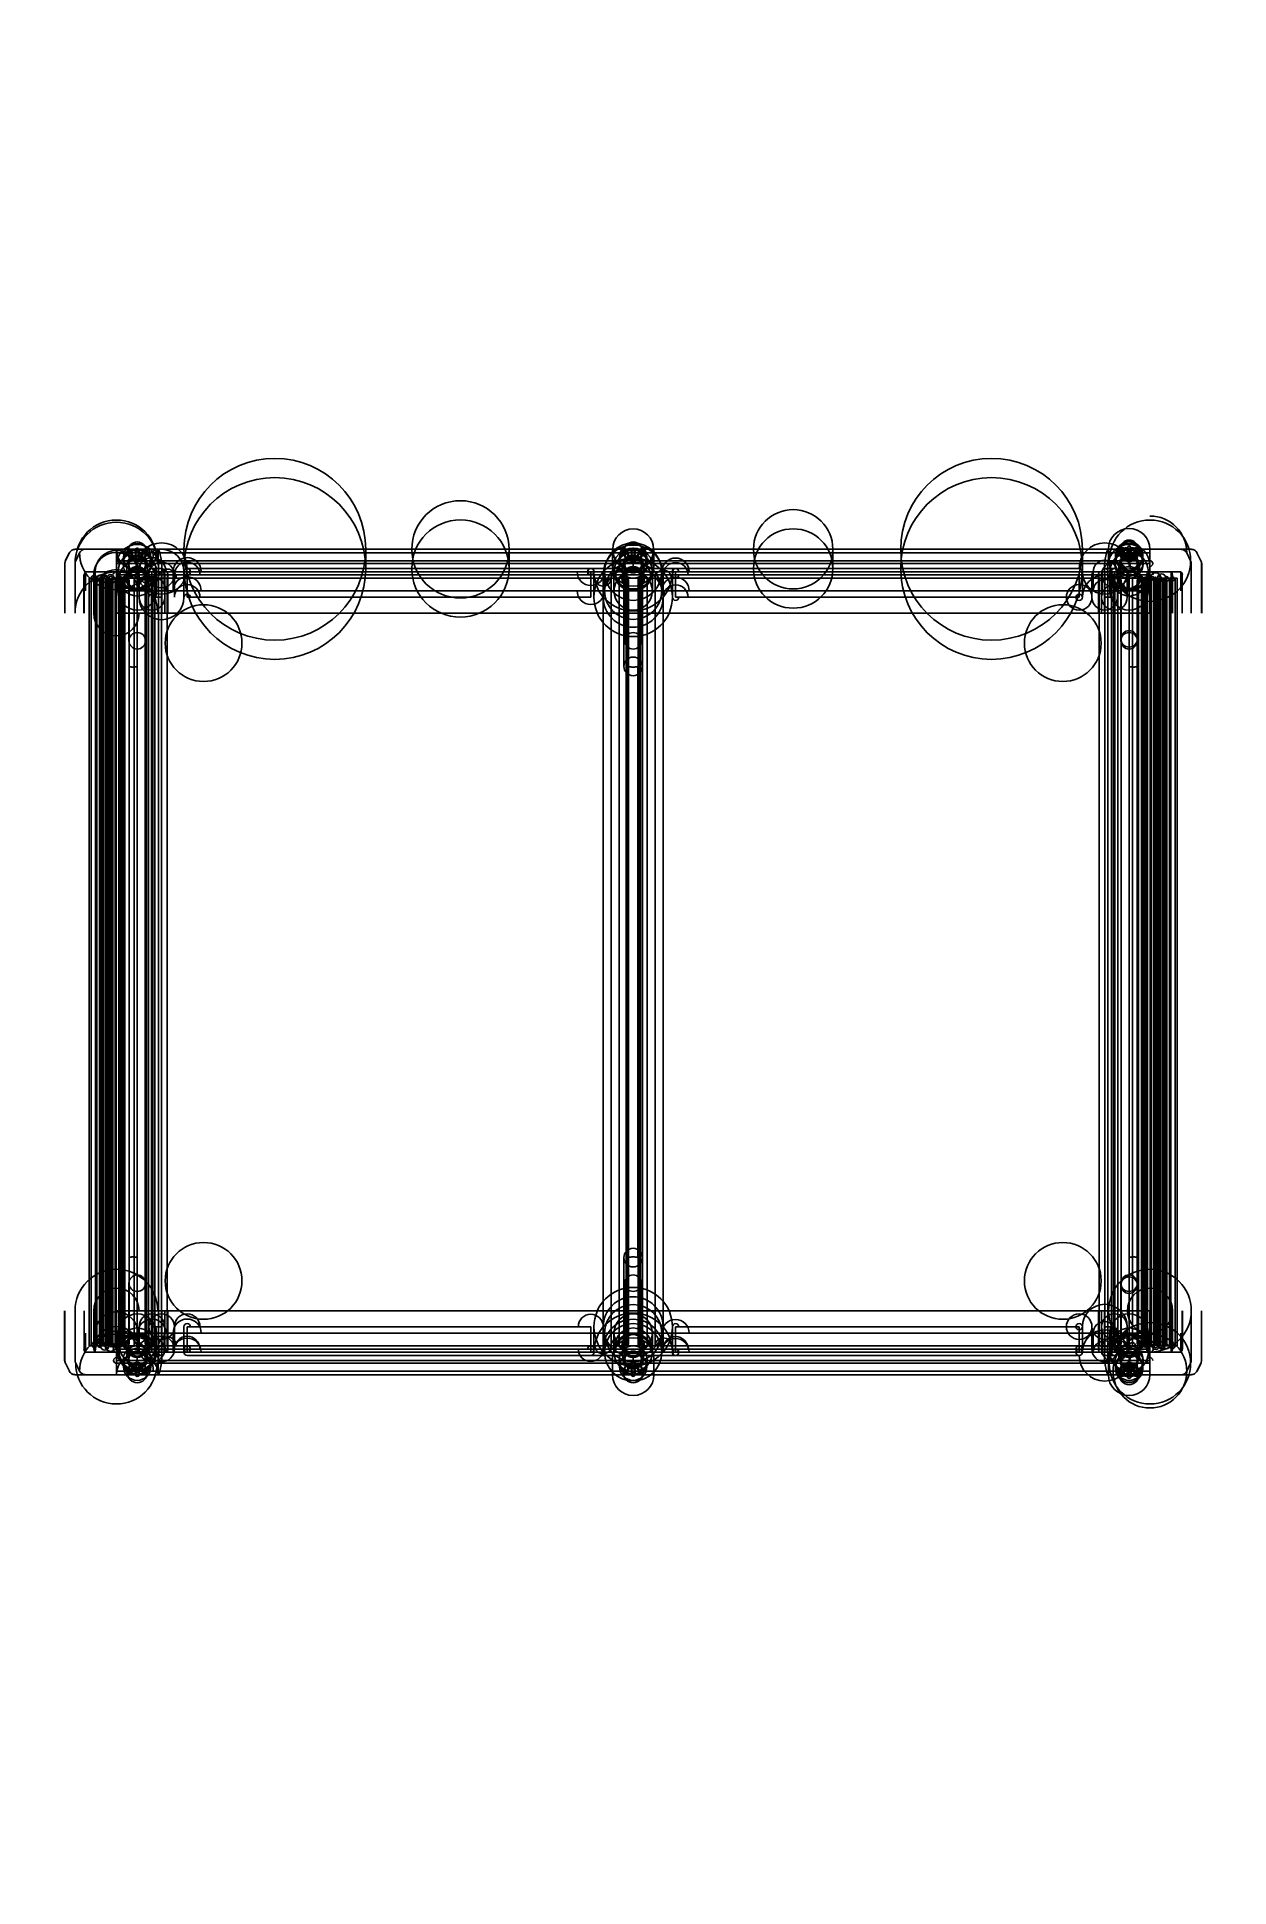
# Model space of a CAD drawing. Extents: x -93 to 93, y -188 to 102.
import ezdxf

# ---------------------------------------------------------------- set-up
doc = ezdxf.new("R2010")
doc.units = 0
doc.layers.add('Cut', color=7, linetype='CONTINUOUS')

msp = doc.modelspace()

# ---------------------------------------------------------------- linework, layer by layer
at = {"layer": 'Cut'}
for p, q in [((-88.1234, 20.9472, -9.05), (-88.7414, 19.7111, -9.05)), ((-88.1234, 20.9472, -9.05), (-88.7414, 19.7111, -9.05)), ((-88.0763, 20.9472, -6.29502), (-88.0763, 20.9472, 11.805)), ((-88.0763, 20.9472, -6.29502), (-88.0763, 20.9472, 11.805)), ((-87.1819, 21.5, -6.31035), (-87.1819, 21.5, 11.7897)), ((-87.1819, 21.5, -6.31035), (-87.1819, 21.5, 11.7897)), ((-86.5053, 20.9472, 25.1214), (-87.111, 19.7111, 25.2446)), ((-86.5053, 20.9472, 25.1214), (-87.111, 19.7111, 25.2446)), ((-86.5053, 20.9472, -25.1214), (-87.111, 19.7111, -25.2446)), ((-86.5053, 20.9472, -25.1214), (-87.111, 19.7111, -25.2446)), ((-80.75, 19, -22), (-80.75, 21.5, -22)), ((-80.75, 19, -22), (-80.75, 21.5, -22)), ((-80.75, 19, 22), (-80.75, 21.5, 22)), ((-80.75, 19, 22), (-80.75, 21.5, 22)), ((-80.7469, 21.5, 28.932), (80.7469, 21.5, 28.932)), ((-74.8454, 21.5, -28.932), (-80.7469, 21.5, -28.932)), ((-80.7469, 21.5, 28.932), (80.7469, 21.5, 28.932)), ((-74.8454, 21.5, -28.932), (-80.7469, 21.5, -28.932)), ((-80.7469, 20.9472, 29.8264), (80.7469, 20.9472, 29.8264)), ((-74.4749, 20.9472, -29.8264), (-80.7469, 20.9472, -29.8264)), ((-80.7469, 19.7111, 30.4444), (-80.7469, 20.9472, 29.8264)), ((-80.7469, 20.9472, 29.8264), (80.7469, 20.9472, 29.8264)), ((-80.7469, 19.7111, 30.4444), (-80.7469, 20.9472, 29.8264)), ((-80.7469, 20.9472, -29.8264), (-80.7469, 19.7111, -30.4444)), ((-80.7469, 20.9472, -29.8264), (-80.7469, 19.7111, -30.4444)), ((-74.4749, 20.9472, -29.8264), (-80.7469, 20.9472, -29.8264)), ((-79.635, 20.2537, 20.0259), (-79.7027, 19.2, 19.9633)), ((-79.635, 20.2537, 20.0259), (-79.7027, 19.2, 19.9633)), ((-79.635, 20.2537, -23.9741), (-79.7027, 19.2, -24.0367)), ((-79.635, 20.2537, -23.9741), (-79.7027, 19.2, -24.0367)), ((-79.1404, 21.2743, 21.0675), (-78.5897, 19.77, 21.5767)), ((-79.1404, 21.2743, 21.0675), (-78.5897, 19.77, 21.5767)), ((-79.1404, 21.2743, -22.9325), (-78.5897, 19.77, -22.4233)), ((-79.1404, 21.2743, -22.9325), (-78.5897, 19.77, -22.4233)), ((-79.0624, 21.2743, 23.0579), (-78.5533, 19.77, 22.5072)), ((-79.0624, 21.2743, 23.0579), (-78.5533, 19.77, 22.5072)), ((-79.0624, 21.2743, -20.9421), (-78.5533, 19.77, -21.4928)), ((-79.0624, 21.2743, -20.9421), (-78.5533, 19.77, -21.4928)), ((-78.5579, 21.2743, 20.4376), (-78.0072, 19.77, 20.9467)), ((-78.5579, 21.2743, 20.4376), (-78.0072, 19.77, 20.9467)), ((-78.5579, 21.2743, -23.5624), (-78.0072, 19.77, -23.0533)), ((-78.5579, 21.2743, -23.5624), (-78.0072, 19.77, -23.0533)), ((-78.4325, 21.2743, 23.6404), (-77.9233, 19.77, 23.0897)), ((-78.4325, 21.2743, 23.6404), (-77.9233, 19.77, 23.0897)), ((-78.4325, 21.2743, -20.3596), (-77.9233, 19.77, -20.9103)), ((-78.4325, 21.2743, -20.3596), (-77.9233, 19.77, -20.9103)), ((-76.5675, 21.2743, 20.3596), (-77.0767, 19.77, 20.9103)), ((-76.5675, 21.2743, 20.3596), (-77.0767, 19.77, 20.9103)), ((-76.5675, 21.2743, -23.6404), (-77.0767, 19.77, -23.0897)), ((-76.5675, 21.2743, -23.6404), (-77.0767, 19.77, -23.0897)), ((-76.4421, 21.2743, 23.5624), (-76.9928, 19.77, 23.0533)), ((-76.4421, 21.2743, 23.5624), (-76.9928, 19.77, 23.0533)), ((-76.4421, 21.2743, -20.4376), (-76.9928, 19.77, -20.9467)), ((-76.4421, 21.2743, -20.4376), (-76.9928, 19.77, -20.9467)), ((-75.9376, 21.2743, 20.9421), (-76.4467, 19.77, 21.4928)), ((-75.9376, 21.2743, 20.9421), (-76.4467, 19.77, 21.4928)), ((-75.9376, 21.2743, -23.0579), (-76.4467, 19.77, -22.5072)), ((-75.9376, 21.2743, -23.0579), (-76.4467, 19.77, -22.5072)), ((-75.8596, 21.2743, 22.9325), (-76.4103, 19.77, 22.4233)), ((-75.8596, 21.2743, 22.9325), (-76.4103, 19.77, 22.4233)), ((-75.8596, 21.2743, -21.0675), (-76.4103, 19.77, -21.5767)), ((-75.8596, 21.2743, -21.0675), (-76.4103, 19.77, -21.5767)), ((-75.365, 20.2537, 23.9741), (-75.2973, 19.2, 24.0367)), ((-75.365, 20.2537, 23.9741), (-75.2973, 19.2, 24.0367)), ((-75.365, 20.2537, -20.0259), (-75.2973, 19.2, -19.9633)), ((-75.365, 20.2537, -20.0259), (-75.2973, 19.2, -19.9633)), ((-74.3454, 21.5, -28.432), (-74.8454, 21.5, -28.932)), ((-74.3454, 21.5, -28.432), (-74.8454, 21.5, -28.932)), ((-73.9749, 20.9472, -29.3264), (-74.4749, 20.9472, -29.8264)), ((-74.2189, 19.7111, -30.4444), (-74.4749, 20.9472, -29.8264)), ((-74.2189, 19.7111, -30.4444), (-74.4749, 20.9472, -29.8264)), ((-73.9749, 20.9472, -29.3264), (-74.4749, 20.9472, -29.8264)), ((74.3454, 21.5, -28.432), (-74.3454, 21.5, -28.432)), ((74.3454, 21.5, -28.432), (-74.3454, 21.5, -28.432)), ((-74.25, 19, -22), (-74.25, 21.5, -22)), ((-74.25, 19, -22), (-74.25, 21.5, -22)), ((-74.25, 19, 22), (-74.25, 21.5, 22)), ((-74.25, 19, 22), (-74.25, 21.5, 22)), ((73.9749, 20.9472, -29.3264), (-73.9749, 20.9472, -29.3264)), ((-73.7189, 19.7111, -29.9444), (-73.9749, 20.9472, -29.3264)), ((-73.7189, 19.7111, -29.9444), (-73.9749, 20.9472, -29.3264)), ((73.9749, 20.9472, -29.3264), (-73.9749, 20.9472, -29.3264)), ((-41.8, 18.5, -3), (-41.8, 21.5, -3)), ((-41.8, 18.5, -3), (-41.8, 21.5, -3)), ((-19.4, 18.5, 9), (-19.4, 21.5, 9)), ((-19.4, 18.5, 9), (-19.4, 21.5, 9)), ((-3.25, 19, 22), (-3.25, 21.5, 22)), ((-3.25, 19, 22), (-3.25, 21.5, 22)), ((-3.25, 19, -22), (-3.25, 21.5, -22)), ((-3.25, 19, -22), (-3.25, 21.5, -22)), ((-2.135, 20.2537, -23.9741), (-2.20269, 19.2, -24.0367)), ((-2.135, 20.2537, -23.9741), (-2.20269, 19.2, -24.0367)), ((-2.135, 20.2537, 20.0259), (-2.20269, 19.2, 19.9633)), ((-2.135, 20.2537, 20.0259), (-2.20269, 19.2, 19.9633)), ((-1.64037, 21.2743, -22.9325), (-1.08969, 19.77, -22.4233)), ((-1.64037, 21.2743, -22.9325), (-1.08969, 19.77, -22.4233)), ((-1.64037, 21.2743, 21.0675), (-1.08969, 19.77, 21.5767)), ((-1.64037, 21.2743, 21.0675), (-1.08969, 19.77, 21.5767)), ((-1.56244, 21.2743, -20.9421), (-1.05326, 19.77, -21.4928)), ((-1.56244, 21.2743, -20.9421), (-1.05326, 19.77, -21.4928)), ((-1.56244, 21.2743, 23.0579), (-1.05326, 19.77, 22.5072)), ((-1.56244, 21.2743, 23.0579), (-1.05326, 19.77, 22.5072)), ((-1.05787, 21.2743, -23.5624), (-0.507191, 19.77, -23.0533)), ((-1.05787, 21.2743, -23.5624), (-0.507191, 19.77, -23.0533)), ((-1.05787, 21.2743, 20.4376), (-0.507191, 19.77, 20.9467)), ((-1.05787, 21.2743, 20.4376), (-0.507191, 19.77, 20.9467)), ((-0.932476, 21.2743, -20.3596), (-0.42329, 19.77, -20.9103)), ((-0.932476, 21.2743, -20.3596), (-0.42329, 19.77, -20.9103)), ((-0.932476, 21.2743, 23.6404), (-0.42329, 19.77, 23.0897)), ((-0.932476, 21.2743, 23.6404), (-0.42329, 19.77, 23.0897)), ((0.932476, 21.2743, -23.6404), (0.42329, 19.77, -23.0897)), ((0.932476, 21.2743, -23.6404), (0.42329, 19.77, -23.0897)), ((0.932476, 21.2743, 20.3596), (0.42329, 19.77, 20.9103)), ((0.932476, 21.2743, 20.3596), (0.42329, 19.77, 20.9103)), ((1.05787, 21.2743, -20.4376), (0.507191, 19.77, -20.9467)), ((1.05787, 21.2743, -20.4376), (0.507191, 19.77, -20.9467)), ((1.05787, 21.2743, 23.5624), (0.507191, 19.77, 23.0533)), ((1.05787, 21.2743, 23.5624), (0.507191, 19.77, 23.0533)), ((1.56244, 21.2743, -23.0579), (1.05326, 19.77, -22.5072)), ((1.56244, 21.2743, -23.0579), (1.05326, 19.77, -22.5072)), ((1.56244, 21.2743, 20.9421), (1.05326, 19.77, 21.4928)), ((1.56244, 21.2743, 20.9421), (1.05326, 19.77, 21.4928)), ((1.64037, 21.2743, -21.0675), (1.08969, 19.77, -21.5767)), ((1.64037, 21.2743, -21.0675), (1.08969, 19.77, -21.5767)), ((1.64037, 21.2743, 22.9325), (1.08969, 19.77, 22.4233)), ((1.64037, 21.2743, 22.9325), (1.08969, 19.77, 22.4233)), ((2.135, 20.2537, -20.0259), (2.20269, 19.2, -19.9633)), ((2.135, 20.2537, -20.0259), (2.20269, 19.2, -19.9633)), ((2.135, 20.2537, 23.9741), (2.20269, 19.2, 24.0367)), ((2.135, 20.2537, 23.9741), (2.20269, 19.2, 24.0367)), ((3.2, 18.5), (3.2, 21.5)), ((3.2, 18.5), (3.2, 21.5)), ((3.25, 19, 22), (3.25, 21.5, 22)), ((3.25, 19, 22), (3.25, 21.5, 22)), ((3.25, 19, -22), (3.25, 21.5, -22)), ((3.25, 19, -22), (3.25, 21.5, -22)), ((31.2, 18.5, 9), (31.2, 21.5, 9)), ((31.2, 18.5, 9), (31.2, 21.5, 9)), ((70.2, 18.5, -3), (70.2, 21.5, -3)), ((70.2, 18.5, -3), (70.2, 21.5, -3)), ((73.7189, 19.7111, -29.9444), (73.9749, 20.9472, -29.3264)), ((73.7189, 19.7111, -29.9444), (73.9749, 20.9472, -29.3264)), ((74.4749, 20.9472, -29.8264), (73.9749, 20.9472, -29.3264)), ((74.4749, 20.9472, -29.8264), (73.9749, 20.9472, -29.3264)), ((74.2189, 19.7111, -30.4444), (74.4749, 20.9472, -29.8264)), ((74.2189, 19.7111, -30.4444), (74.4749, 20.9472, -29.8264)), ((74.25, 19, 22), (74.25, 21.5, 22)), ((74.25, 19, 22), (74.25, 21.5, 22)), ((74.25, 19, -22), (74.25, 21.5, -22)), ((74.25, 19, -22), (74.25, 21.5, -22)), ((74.8454, 21.5, -28.932), (74.3454, 21.5, -28.432)), ((74.8454, 21.5, -28.932), (74.3454, 21.5, -28.432)), ((80.7469, 20.9472, -29.8264), (74.4749, 20.9472, -29.8264)), ((80.7469, 20.9472, -29.8264), (74.4749, 20.9472, -29.8264)), ((80.7469, 21.5, -28.932), (74.8454, 21.5, -28.932)), ((80.7469, 21.5, -28.932), (74.8454, 21.5, -28.932)), ((75.3649, 20.5537, -23.9722), (75.2972, 19.5, -24.0348)), ((75.3649, 20.5537, -23.9722), (75.2972, 19.5, -24.0348)), ((75.365, 20.2537, 20.0259), (75.2973, 19.2, 19.9633)), ((75.365, 20.2537, 20.0259), (75.2973, 19.2, 19.9633)), ((75.8596, 21.5743, -22.9306), (76.4102, 20.07, -22.4214)), ((75.8596, 21.5743, -22.9306), (76.4102, 20.07, -22.4214)), ((75.8596, 21.2743, 21.0675), (76.4103, 19.77, 21.5767)), ((75.8596, 21.2743, 21.0675), (76.4103, 19.77, 21.5767)), ((75.9375, 21.5743, -20.9402), (76.4467, 20.07, -21.4909)), ((75.9375, 21.5743, -20.9402), (76.4467, 20.07, -21.4909)), ((75.9376, 21.2743, 23.0579), (76.4467, 19.77, 22.5072)), ((75.9376, 21.2743, 23.0579), (76.4467, 19.77, 22.5072)), ((76.4421, 21.5743, -23.5606), (76.9927, 20.07, -23.0514)), ((76.4421, 21.5743, -23.5606), (76.9927, 20.07, -23.0514)), ((76.4421, 21.2743, 20.4376), (76.9928, 19.77, 20.9467)), ((76.4421, 21.2743, 20.4376), (76.9928, 19.77, 20.9467)), ((76.5675, 21.5743, -20.3577), (77.0766, 20.07, -20.9084)), ((76.5675, 21.5743, -20.3577), (77.0766, 20.07, -20.9084)), ((76.5675, 21.2743, 23.6404), (77.0767, 19.77, 23.0897)), ((76.5675, 21.2743, 23.6404), (77.0767, 19.77, 23.0897)), ((78.4324, 21.5743, -23.6385), (77.9232, 20.07, -23.0878)), ((78.4324, 21.5743, -23.6385), (77.9232, 20.07, -23.0878)), ((78.4325, 21.2743, 20.3596), (77.9233, 19.77, 20.9103)), ((78.4325, 21.2743, 20.3596), (77.9233, 19.77, 20.9103)), ((78.5578, 21.5743, -20.4357), (78.0071, 20.07, -20.9448)), ((78.5578, 21.5743, -20.4357), (78.0071, 20.07, -20.9448)), ((78.5579, 21.2743, 23.5624), (78.0072, 19.77, 23.0533)), ((78.5579, 21.2743, 23.5624), (78.0072, 19.77, 23.0533)), ((79.0624, 21.5743, -23.056), (78.5532, 20.07, -22.5053)), ((79.0624, 21.5743, -23.056), (78.5532, 20.07, -22.5053)), ((79.0624, 21.2743, 20.9421), (78.5533, 19.77, 21.4928)), ((79.0624, 21.2743, 20.9421), (78.5533, 19.77, 21.4928)), ((79.1403, 21.5743, -21.0656), (78.5896, 20.07, -21.5748)), ((79.1403, 21.5743, -21.0656), (78.5896, 20.07, -21.5748)), ((79.1404, 21.2743, 22.9325), (78.5897, 19.77, 22.4233)), ((79.1404, 21.2743, 22.9325), (78.5897, 19.77, 22.4233)), ((79.6349, 20.5537, -20.024), (79.7026, 19.5, -19.9614)), ((79.6349, 20.5537, -20.024), (79.7026, 19.5, -19.9614)), ((79.635, 20.2537, 23.9741), (79.7027, 19.2, 24.0367)), ((79.635, 20.2537, 23.9741), (79.7027, 19.2, 24.0367)), ((80.7469, 20.9472, 29.8264), (80.7469, 19.7111, 30.4444)), ((80.7469, 20.9472, 29.8264), (80.7469, 19.7111, 30.4444)), ((80.7469, 19.7111, -30.4444), (80.7469, 20.9472, -29.8264)), ((80.7469, 19.7111, -30.4444), (80.7469, 20.9472, -29.8264)), ((80.75, 19, 22), (80.75, 21.5, 22)), ((80.75, 19, 22), (80.75, 21.5, 22)), ((80.75, 19, -22), (80.75, 21.5, -22)), ((80.75, 19, -22), (80.75, 21.5, -22)), ((87.111, 19.7111, 25.2446), (86.5053, 20.9472, 25.1214)), ((87.111, 19.7111, 25.2446), (86.5053, 20.9472, 25.1214)), ((86.5053, 20.9472, -25.1214), (87.111, 19.7111, -25.2446)), ((86.5053, 20.9472, -25.1214), (87.111, 19.7111, -25.2446)), ((87.1819, 21.5, 11.7897), (87.1819, 21.5, -6.31035)), ((87.1819, 21.5, 11.7897), (87.1819, 21.5, -6.31035)), ((88.0763, 20.9472, 11.805), (88.0763, 20.9472, -6.29502)), ((88.0763, 20.9472, 11.805), (88.0763, 20.9472, -6.29502)), ((-88.7999, 19.2639, -6.28268), (-88.7999, 19.2639, 11.8173)), ((-88.7999, 19.2639, 11.8173), (-88.7999, 11.5, 11.8173)), ((-88.7999, 19.2639, 11.8173), (-88.7999, 11.5, 11.8173)), ((-88.7999, 19.2639, -6.28268), (-88.7999, 19.2639, 11.8173)), ((-88.7999, 19.2639, -6.28268), (-88.7999, 11.5, -6.28268)), ((-88.7999, 19.2639, -6.28268), (-88.7999, 11.5, -6.28268)), ((-88.6944, 19.7111, 11.8155), (-88.6944, 19.7111, -6.28448)), ((-88.6944, 19.7111, 11.8155), (-88.6944, 19.7111, -6.28448)), ((-87.2144, 19.2639, 25.2656), (-87.2144, 11.5, 25.2656)), ((-87.2144, 19.2639, 25.2656), (-87.2144, 11.5, 25.2656)), ((-87.2144, 19.2639, -25.2656), (-87.2144, 11.5, -25.2656)), ((-87.2144, 19.2639, -25.2656), (-87.2144, 11.5, -25.2656)), ((-85.847, 17.5, -9.05), (-85.847, 11.5, -9.05)), ((-85.847, 17.5, -9.05), (-85.847, 11.5, -9.05)), ((-85.7999, 17.5, 11.7658), (-85.7999, 17.5, -6.3342)), ((-85.7999, 17.5, -6.3342), (-85.7999, 11.5, -6.3342)), ((-85.7999, 17.5, 11.7658), (-85.7999, 11.5, 11.7658)), ((-85.7999, 17.5, -6.3342), (-85.7999, 11.5, -6.3342)), ((-85.7999, 17.5, 11.7658), (-85.7999, 17.5, -6.3342)), ((-85.7999, 17.5, 11.7658), (-85.7999, 11.5, 11.7658)), ((-85.647, 18, -9.05), (-85.647, 15, -9.05)), ((-85.647, 18, -9.05), (-85.647, 15, -9.05)), ((-85.5999, 18, -6.33767), (-85.5999, 15, -6.33767)), ((-85.5999, 18, -6.33767), (-85.5999, 18, 11.7623)), ((-85.5999, 18, 11.7623), (-85.5999, 15, 11.7623)), ((-85.5999, 18, -6.33767), (-85.5999, 18, 11.7623)), ((-85.5999, 18, -6.33767), (-85.5999, 15, -6.33767)), ((-85.5999, 18, 11.7623), (-85.5999, 15, 11.7623)), ((-85.2999, 18, -6.34288), (-85.2999, 18, 11.7571)), ((-85.2999, 18, -6.34288), (-85.2999, 18, 11.7571)), ((-84.2746, 17.5, -24.6676), (-84.2746, 11.5, -24.6676)), ((-84.2746, 17.5, -24.6676), (-84.2746, 11.5, -24.6676)), ((-84.2746, 17.5, 24.6676), (-84.2746, 11.5, 24.6676)), ((-84.2746, 17.5, 24.6676), (-84.2746, 11.5, 24.6676)), ((-84.0787, 18, -24.6278), (-84.0787, 15, -24.6278)), ((-84.0787, 18, -24.6278), (-84.0787, 15, -24.6278)), ((-84.0787, 18, 24.6278), (-84.0787, 15, 24.6278)), ((-84.0787, 18, 24.6278), (-84.0787, 15, 24.6278)), ((80.7469, 19.7111, 30.4444), (-80.7469, 19.7111, 30.4444)), ((-80.7469, 19.7111, -30.4444), (-74.2189, 19.7111, -30.4444)), ((80.7469, 19.7111, 30.4444), (-80.7469, 19.7111, 30.4444)), ((-80.7469, 19.7111, -30.4444), (-74.2189, 19.7111, -30.4444)), ((-80.7469, 19.2639, 30.55), (80.7469, 19.2639, 30.55)), ((-74.1752, 19.2639, -30.55), (-80.7469, 19.2639, -30.55)), ((-80.7469, 19.2639, 30.55), (80.7469, 19.2639, 30.55)), ((-80.7469, 19.2639, 30.55), (-80.7469, 11.5, 30.55)), ((-80.7469, 19.2639, 30.55), (-80.7469, 11.5, 30.55)), ((-80.7469, 19.2639, -30.55), (-80.7469, 11.5, -30.55)), ((-80.7469, 19.2639, -30.55), (-80.7469, 11.5, -30.55)), ((-74.1752, 19.2639, -30.55), (-80.7469, 19.2639, -30.55)), ((-73.3976, 18, -27.05), (-80.7469, 18, -27.05)), ((-80.7469, 18, 27.05), (80.7469, 18, 27.05)), ((-73.3976, 18, -27.05), (-80.7469, 18, -27.05)), ((-80.7469, 18, 27.05), (80.7469, 18, 27.05)), ((-73.2733, 18, -27.35), (-80.7469, 18, -27.35)), ((-80.7469, 18, 27.35), (80.7469, 18, 27.35)), ((-80.7469, 18, -27.35), (-80.7469, 15, -27.35)), ((-73.2733, 18, -27.35), (-80.7469, 18, -27.35)), ((-80.7469, 18, -27.35), (-80.7469, 15, -27.35)), ((-80.7469, 18, 27.35), (-80.7469, 15, 27.35)), ((-80.7469, 18, 27.35), (80.7469, 18, 27.35)), ((-80.7469, 18, 27.35), (-80.7469, 15, 27.35)), ((-80.7469, 17.5, -27.55), (-73.1905, 17.5, -27.55)), ((80.7469, 17.5, 27.55), (-80.7469, 17.5, 27.55)), ((-80.7469, 17.5, -27.55), (-80.7469, 11.5, -27.55)), ((-80.7469, 17.5, -27.55), (-73.1905, 17.5, -27.55)), ((-80.7469, 17.5, -27.55), (-80.7469, 11.5, -27.55)), ((-80.7469, 17.5, 27.55), (-80.7469, 11.5, 27.55)), ((-80.7469, 17.5, 27.55), (-80.7469, 11.5, 27.55)), ((80.7469, 17.5, 27.55), (-80.7469, 17.5, 27.55)), ((-80.5, 18, 22), (-80.5, 15, 22)), ((-80.5, 18, -22), (-80.5, 15, -22)), ((-80.5, 18, -22), (-80.5, 15, -22)), ((-80.5, 18, 22), (-80.5, 15, 22)), ((-80.3, 17, -22), (-80.3, 18, -22)), ((-80.3, 17, -22), (-80.3, 18, -22)), ((-80.3, 17, 22), (-80.3, 18, 22)), ((-80.3, 17, 22), (-80.3, 18, 22)), ((-79.1, 19, -22), (-79.1, 17, -22)), ((-79.1, 19, -22), (-79.1, 17, -22)), ((-79.1, 19, 22), (-79.1, 17, 22)), ((-79.1, 19, 22), (-79.1, 17, 22)), ((-78.7849, 7.2, 20.8119), (-78.7849, 19.1, 20.8119)), ((-78.7849, 7.2, 20.8119), (-78.7849, 19.1, 20.8119)), ((-78.7849, 7.2, -23.1881), (-78.7849, 19.1, -23.1881)), ((-78.7849, 7.2, -23.1881), (-78.7849, 19.1, -23.1881)), ((-78.5897, 19.77, 21.5767), (-78.0072, 19.77, 20.9467)), ((-78.3068, 19.77, 21.8383), (-78.5897, 19.77, 21.5767)), ((-78.3068, 19.77, 21.8383), (-78.5897, 19.77, 21.5767)), ((-78.5897, 19.77, 21.5767), (-78.0072, 19.77, 20.9467)), ((-78.5897, 19.77, -22.4233), (-78.0072, 19.77, -23.0533)), ((-78.3068, 19.77, -22.1617), (-78.5897, 19.77, -22.4233)), ((-78.3068, 19.77, -22.1617), (-78.5897, 19.77, -22.4233)), ((-78.5897, 19.77, -22.4233), (-78.0072, 19.77, -23.0533)), ((-78.5533, 19.77, 22.5072), (-78.2917, 19.77, 22.2243)), ((-78.5533, 19.77, 22.5072), (-78.2917, 19.77, 22.2243)), ((-77.9233, 19.77, 23.0897), (-78.5533, 19.77, 22.5072)), ((-77.9233, 19.77, 23.0897), (-78.5533, 19.77, 22.5072)), ((-78.5533, 19.77, -21.4928), (-78.2917, 19.77, -21.7757)), ((-78.5533, 19.77, -21.4928), (-78.2917, 19.77, -21.7757)), ((-77.9233, 19.77, -20.9103), (-78.5533, 19.77, -21.4928)), ((-77.9233, 19.77, -20.9103), (-78.5533, 19.77, -21.4928)), ((-77.5, 19.5026, 22), (-78.1041, 19.77, 21.4414)), ((-77.5, 19.5026, 22), (-78.1041, 19.77, 21.4414)), ((-77.5, 19.5026, -22), (-78.1041, 19.77, -22.5586)), ((-77.5, 19.5026, -22), (-78.1041, 19.77, -22.5586)), ((-78.0072, 19.77, 20.9467), (-77.7243, 19.77, 21.2083)), ((-78.0072, 19.77, 20.9467), (-77.7243, 19.77, 21.2083)), ((-78.0072, 19.77, -23.0533), (-77.7243, 19.77, -22.7917)), ((-78.0072, 19.77, -23.0533), (-77.7243, 19.77, -22.7917)), ((-77.6617, 19.77, 22.8068), (-77.9233, 19.77, 23.0897)), ((-77.6617, 19.77, 22.8068), (-77.9233, 19.77, 23.0897)), ((-77.6617, 19.77, -21.1932), (-77.9233, 19.77, -20.9103)), ((-77.6617, 19.77, -21.1932), (-77.9233, 19.77, -20.9103)), ((-77.7, 18, 14.1881), (-77.7, 18, -14.1881)), ((-77.7, 18, 14.1881), (-77.7, 18, -14.1881)), ((-77.5, 19.5026, 22), (-76.8959, 19.77, 22.5586)), ((-77.5, 19.5026, 22), (-76.8959, 19.77, 22.5586)), ((-77.5, 19.5026, -22), (-76.8959, 19.77, -21.4414)), ((-77.5, 19.5026, -22), (-76.8959, 19.77, -21.4414)), ((-77.5, 19.2, 23.5), (-77.5, 18.7, 23.5)), ((-77.5, 19.2, 20.5), (-77.5, 18.7, 20.5)), ((-77.5, 19.2, 18.75), (-77.5, 18.7, 18.75)), ((-77.5, 19.2, 25.25), (-77.5, 18.7, 25.25)), ((-77.5, 19.2, 18.75), (-77.5, 18.7, 18.75)), ((-77.5, 19.2, 25.25), (-77.5, 18.7, 25.25)), ((-77.5, 19.2, 23.5), (-77.5, 18.7, 23.5)), ((-77.5, 19.2, 20.5), (-77.5, 18.7, 20.5)), ((-77.5, 19.2, -20.5), (-77.5, 18.7, -20.5)), ((-77.5, 19.2, -23.5), (-77.5, 18.7, -23.5)), ((-77.5, 19.2, -25.25), (-77.5, 18.7, -25.25)), ((-77.5, 19.2, -18.75), (-77.5, 18.7, -18.75)), ((-77.5, 19.2, -25.25), (-77.5, 18.7, -25.25)), ((-77.5, 19.2, -18.75), (-77.5, 18.7, -18.75)), ((-77.5, 19.2, -20.5), (-77.5, 18.7, -20.5)), ((-77.5, 19.2, -23.5), (-77.5, 18.7, -23.5)), ((-77.4, 18, -14.1881), (-77.4, 18, 14.1881)), ((-77.4, 18, -14.1881), (-77.4, 15, -14.1881)), ((-77.4, 18, -14.1881), (-77.4, 15, -14.1881)), ((-77.4, 18, -14.1881), (-77.4, 18, 14.1881)), ((-77.4, 18, 14.1881), (-77.4, 15, 14.1881)), ((-77.4, 18, 14.1881), (-77.4, 15, 14.1881)), ((-77.3383, 19.77, 21.1932), (-77.0767, 19.77, 20.9103)), ((-77.3383, 19.77, 21.1932), (-77.0767, 19.77, 20.9103)), ((-77.3383, 19.77, -22.8068), (-77.0767, 19.77, -23.0897)), ((-77.3383, 19.77, -22.8068), (-77.0767, 19.77, -23.0897)), ((-76.9928, 19.77, 23.0533), (-77.2757, 19.77, 22.7917)), ((-76.9928, 19.77, 23.0533), (-77.2757, 19.77, 22.7917)), ((-76.9928, 19.77, -20.9467), (-77.2757, 19.77, -21.2083)), ((-76.9928, 19.77, -20.9467), (-77.2757, 19.77, -21.2083)), ((-77.2, 17.5, 14.1881), (-77.2, 17.5, -14.1881)), ((-77.2, 17.5, 14.1881), (-77.2, 14, 14.1881)), ((-77.2, 14, -14.1881), (-77.2, 17.5, -14.1881)), ((-77.2, 17.5, 14.1881), (-77.2, 14, 14.1881)), ((-77.2, 17.5, 14.1881), (-77.2, 17.5, -14.1881)), ((-77.2, 14, -14.1881), (-77.2, 17.5, -14.1881)), ((-77.0767, 19.77, 20.9103), (-76.4467, 19.77, 21.4928)), ((-77.0767, 19.77, 20.9103), (-76.4467, 19.77, 21.4928)), ((-77.0767, 19.77, -23.0897), (-76.4467, 19.77, -22.5072)), ((-77.0767, 19.77, -23.0897), (-76.4467, 19.77, -22.5072)), ((-76.4103, 19.77, 22.4233), (-76.9928, 19.77, 23.0533)), ((-76.4103, 19.77, 22.4233), (-76.9928, 19.77, 23.0533)), ((-76.4103, 19.77, -21.5767), (-76.9928, 19.77, -20.9467)), ((-76.4103, 19.77, -21.5767), (-76.9928, 19.77, -20.9467)), ((-76.4467, 19.77, 21.4928), (-76.7083, 19.77, 21.7757)), ((-76.4467, 19.77, 21.4928), (-76.7083, 19.77, 21.7757)), ((-76.4467, 19.77, -22.5072), (-76.7083, 19.77, -22.2243)), ((-76.4467, 19.77, -22.5072), (-76.7083, 19.77, -22.2243)), ((-76.6932, 19.77, 22.1617), (-76.4103, 19.77, 22.4233)), ((-76.6932, 19.77, 22.1617), (-76.4103, 19.77, 22.4233)), ((-76.6932, 19.77, -21.8383), (-76.4103, 19.77, -21.5767)), ((-76.6932, 19.77, -21.8383), (-76.4103, 19.77, -21.5767)), ((-76.2151, 7.2, 23.1881), (-76.2151, 19.1, 23.1881)), ((-76.2151, 7.2, 23.1881), (-76.2151, 19.1, 23.1881)), ((-76.2151, 7.2, -20.8119), (-76.2151, 19.1, -20.8119)), ((-76.2151, 7.2, -20.8119), (-76.2151, 19.1, -20.8119)), ((-75.9, 19, -22), (-75.9, 17, -22)), ((-75.9, 19, -22), (-75.9, 17, -22)), ((-75.9, 19, 22), (-75.9, 17, 22)), ((-75.9, 19, 22), (-75.9, 17, 22)), ((-75.7, 18, 14.1881), (-75.7, 18, -14.1881)), ((-75.7, 14, 14.1881), (-75.7, 18, 14.1881)), ((-75.7, 18, -14.1881), (-75.7, 14, -14.1881)), ((-75.7, 18, 14.1881), (-75.7, 18, -14.1881)), ((-75.7, 14, 14.1881), (-75.7, 18, 14.1881)), ((-75.7, 18, -14.1881), (-75.7, 14, -14.1881)), ((-75.2, 18.5, 14.1881), (-73.6954, 18.5, 14.1881)), ((-75.2, 18.5, 14.1881), (-75.2, 18.5, -14.1881)), ((-73.6954, 18.5, -14.1881), (-75.2, 18.5, -14.1881)), ((-75.2, 18.5, 14.1881), (-73.6954, 18.5, 14.1881)), ((-75.2, 18.5, 14.1881), (-75.2, 18.5, -14.1881)), ((-73.6954, 18.5, -14.1881), (-75.2, 18.5, -14.1881)), ((-73.6954, 18, 14.6881), (-75.2, 18, 14.6881)), ((-75.2, 18, -14.6881), (-73.6954, 18, -14.6881)), ((-75.2, 18, 14.6881), (-75.2, 14, 14.6881)), ((-73.6954, 18, 14.6881), (-75.2, 18, 14.6881)), ((-75.2, 18, -14.6881), (-75.2, 14, -14.6881)), ((-75.2, 18, -14.6881), (-73.6954, 18, -14.6881)), ((-75.2, 18, -16.6881), (-73.6954, 18, -16.6881)), ((-73.6954, 18, 16.6881), (-75.2, 18, 16.6881)), ((-75.2, 18, 14.6881), (-75.2, 14, 14.6881)), ((-75.2, 18, -14.6881), (-75.2, 14, -14.6881)), ((-75.2, 18, -16.6881), (-73.6954, 18, -16.6881)), ((-73.6954, 18, 16.6881), (-75.2, 18, 16.6881)), ((-75.2, 18, 16.3881), (-73.6954, 18, 16.3881)), ((-73.6954, 18, -16.3881), (-75.2, 18, -16.3881)), ((-73.6954, 18, -16.3881), (-75.2, 18, -16.3881)), ((-75.2, 18, -16.3881), (-75.2, 15, -16.3881)), ((-75.2, 18, -16.3881), (-75.2, 15, -16.3881)), ((-75.2, 18, 16.3881), (-75.2, 15, 16.3881)), ((-75.2, 18, 16.3881), (-75.2, 15, 16.3881)), ((-75.2, 18, 16.3881), (-73.6954, 18, 16.3881)), ((-73.6954, 17.5, -16.1881), (-75.2, 17.5, -16.1881)), ((-75.2, 17.5, 16.1881), (-73.6954, 17.5, 16.1881)), ((-75.2, 14, 16.1881), (-75.2, 17.5, 16.1881)), ((-75.2, 17.5, 16.1881), (-73.6954, 17.5, 16.1881)), ((-75.2, 14, 16.1881), (-75.2, 17.5, 16.1881)), ((-75.2, 17.5, -16.1881), (-75.2, 14, -16.1881)), ((-75.2, 17.5, -16.1881), (-75.2, 14, -16.1881)), ((-73.6954, 17.5, -16.1881), (-75.2, 17.5, -16.1881)), ((-74.7, 17, -22), (-74.7, 18, -22)), ((-74.7, 17, -22), (-74.7, 18, -22)), ((-74.7, 17, 22), (-74.7, 18, 22)), ((-74.7, 17, 22), (-74.7, 18, 22)), ((-74.5, 18, 22), (-74.5, 15, 22)), ((-74.5, 18, -22), (-74.5, 15, -22)), ((-74.5, 18, -22), (-74.5, 15, -22)), ((-74.5, 18, 22), (-74.5, 15, 22)), ((-74.2189, 19.7111, -30.4444), (-73.7189, 19.7111, -29.9444)), ((-74.2189, 19.7111, -30.4444), (-73.7189, 19.7111, -29.9444)), ((-74.1752, 19.2639, -30.55), (-73.6752, 19.2639, -30.05)), ((-74.1752, 19.2639, -30.55), (-74.1752, 11.5, -30.55)), ((-74.1752, 19.2639, -30.55), (-74.1752, 11.5, -30.55)), ((-74.1752, 19.2639, -30.55), (-73.6752, 19.2639, -30.05)), ((-73.7189, 19.7111, -29.9444), (73.7189, 19.7111, -29.9444)), ((-73.7189, 19.7111, -29.9444), (73.7189, 19.7111, -29.9444)), ((-73.6954, 14, 14.6881), (-73.6954, 18, 14.6881)), ((-73.6954, 14, 14.6881), (-73.6954, 18, 14.6881)), ((-73.6954, 18, -14.6881), (-73.6954, 14, -14.6881)), ((-73.6954, 18, -14.6881), (-73.6954, 14, -14.6881)), ((-73.6954, 18, -16.3881), (-73.6954, 15, -16.3881)), ((-73.6954, 18, -16.3881), (-73.6954, 15, -16.3881)), ((-73.6954, 18, 16.3881), (-73.6954, 15, 16.3881)), ((-73.6954, 18, 16.3881), (-73.6954, 15, 16.3881)), ((-73.6954, 14, 16.1881), (-73.6954, 17.5, 16.1881)), ((-73.6954, 14, 16.1881), (-73.6954, 17.5, 16.1881)), ((-73.6954, 17.5, -16.1881), (-73.6954, 14, -16.1881)), ((-73.6954, 17.5, -16.1881), (-73.6954, 14, -16.1881)), ((73.6752, 19.2639, -30.05), (-73.6752, 19.2639, -30.05)), ((-73.6752, 11.5, -30.05), (-73.6752, 19.2639, -30.05)), ((-73.6752, 11.5, -30.05), (-73.6752, 19.2639, -30.05)), ((73.6752, 19.2639, -30.05), (-73.6752, 19.2639, -30.05)), ((-72.8976, 18, -26.55), (-73.3976, 18, -27.05)), ((-72.8976, 18, -26.55), (-73.3976, 18, -27.05)), ((-72.7733, 18, -26.85), (-73.2733, 18, -27.35)), ((-73.2733, 18, -27.35), (-73.2733, 15, -27.35)), ((-72.7733, 18, -26.85), (-73.2733, 18, -27.35)), ((-73.2733, 18, -27.35), (-73.2733, 15, -27.35)), ((-72.6905, 17.5, -27.05), (-73.1905, 17.5, -27.55)), ((-73.1905, 17.5, -27.55), (-73.1905, 11.5, -27.55)), ((-72.6905, 17.5, -27.05), (-73.1905, 17.5, -27.55)), ((-73.1905, 17.5, -27.55), (-73.1905, 11.5, -27.55)), ((72.8976, 18, -26.55), (-72.8976, 18, -26.55)), ((72.8976, 18, -26.55), (-72.8976, 18, -26.55)), ((72.7733, 18, -26.85), (-72.7733, 18, -26.85)), ((-72.7733, 18, -26.85), (-72.7733, 15, -26.85)), ((72.7733, 18, -26.85), (-72.7733, 18, -26.85)), ((-72.7733, 18, -26.85), (-72.7733, 15, -26.85)), ((-72.6905, 17.5, -27.05), (72.6905, 17.5, -27.05)), ((-72.6905, 11.5, -27.05), (-72.6905, 17.5, -27.05)), ((-72.6905, 17.5, -27.05), (72.6905, 17.5, -27.05)), ((-72.6905, 11.5, -27.05), (-72.6905, 17.5, -27.05)), ((-72.1954, 18, -18.1881), (-72.1954, 18, -20.45)), ((-72.1954, 18, 20.45), (-72.1954, 18, 18.1881)), ((-72.1954, 18, -18.1881), (-72.1954, 18, -20.45)), ((-72.1954, 18, 20.45), (-72.1954, 18, 18.1881)), ((-71.8954, 18, 18.1881), (-71.8954, 18, 20.45)), ((-71.8954, 18, -20.45), (-71.8954, 18, -18.1881)), ((-71.8954, 18, -20.45), (-71.8954, 15, -20.45)), ((-71.8954, 18, -20.45), (-71.8954, 15, -20.45)), ((-71.8954, 18, -20.45), (-71.8954, 18, -18.1881)), ((-71.8954, 18, -18.1881), (-71.8954, 15, -18.1881)), ((-71.8954, 18, -18.1881), (-71.8954, 15, -18.1881)), ((-71.8954, 18, 18.1881), (-71.8954, 15, 18.1881)), ((-71.8954, 18, 18.1881), (-71.8954, 15, 18.1881)), ((-71.8954, 18, 18.1881), (-71.8954, 18, 20.45)), ((-71.8954, 18, 20.45), (-71.8954, 15, 20.45)), ((-71.8954, 18, 20.45), (-71.8954, 15, 20.45)), ((-71.6954, 17.5, -18.1881), (-71.6954, 17.5, -20.45)), ((-71.6954, 17.5, 20.45), (-71.6954, 17.5, 18.1881)), ((-71.6954, 17.5, 20.45), (-71.6954, 14, 20.45)), ((-71.6954, 17.5, 18.1881), (-71.6954, 14, 18.1881)), ((-71.6954, 17.5, 20.45), (-71.6954, 14, 20.45)), ((-71.6954, 17.5, 20.45), (-71.6954, 17.5, 18.1881)), ((-71.6954, 17.5, 18.1881), (-71.6954, 14, 18.1881)), ((-71.6954, 17.5, -18.1881), (-71.6954, 14, -18.1881)), ((-71.6954, 14, -20.45), (-71.6954, 17.5, -20.45)), ((-71.6954, 17.5, -18.1881), (-71.6954, 14, -18.1881)), ((-71.6954, 17.5, -18.1881), (-71.6954, 17.5, -20.45)), ((-71.6954, 14, -20.45), (-71.6954, 17.5, -20.45)), ((-70.1954, 18, 20.45), (-70.1954, 18, 18.1881)), ((-70.1954, 18, -18.1881), (-70.1954, 18, -20.45)), ((-70.1954, 14, 20.45), (-70.1954, 18, 20.45)), ((-70.1954, 18, 18.1881), (-70.1954, 14, 18.1881)), ((-70.1954, 18, 20.45), (-70.1954, 18, 18.1881)), ((-70.1954, 18, 18.1881), (-70.1954, 14, 18.1881)), ((-70.1954, 14, -18.1881), (-70.1954, 18, -18.1881)), ((-70.1954, 14, -18.1881), (-70.1954, 18, -18.1881)), ((-70.1954, 18, -20.45), (-70.1954, 14, -20.45)), ((-70.1954, 18, -18.1881), (-70.1954, 18, -20.45)), ((-70.1954, 14, 20.45), (-70.1954, 18, 20.45)), ((-70.1954, 18, -20.45), (-70.1954, 14, -20.45)), ((-6.62099, 18.5, 20.45), (-69.6954, 18.5, 20.45)), ((-69.6954, 18.5, 20.45), (-69.6954, 18.5, 18.1881)), ((-69.6954, 18.5, -18.1881), (-69.6954, 18.5, -20.45)), ((-69.6954, 18.5, -20.45), (-6.62099, 18.5, -20.45)), ((-6.62099, 18.5, 20.45), (-69.6954, 18.5, 20.45)), ((-69.6954, 18.5, 20.45), (-69.6954, 18.5, 18.1881)), ((-69.6954, 18.5, -18.1881), (-69.6954, 18.5, -20.45)), ((-69.6954, 18.5, -20.45), (-6.62099, 18.5, -20.45)), ((-6.62099, 18, 20.95), (-69.6954, 18, 20.95)), ((-69.6954, 18, -20.95), (-6.62099, 18, -20.95)), ((-69.6954, 18, 20.95), (-69.6954, 14, 20.95)), ((-6.62099, 18, 20.95), (-69.6954, 18, 20.95)), ((-69.6954, 14, -20.95), (-69.6954, 18, -20.95)), ((-69.6954, 18, -20.95), (-6.62099, 18, -20.95)), ((-69.6954, 18, -22.95), (-6.62099, 18, -22.95)), ((-6.62099, 18, 22.95), (-69.6954, 18, 22.95)), ((-69.6954, 18, 20.95), (-69.6954, 14, 20.95)), ((-69.6954, 14, -20.95), (-69.6954, 18, -20.95)), ((-69.6954, 18, -22.95), (-6.62099, 18, -22.95)), ((-6.62099, 18, 22.95), (-69.6954, 18, 22.95)), ((-69.6954, 18, 22.65), (-6.62099, 18, 22.65)), ((-6.62099, 18, -22.65), (-69.6954, 18, -22.65)), ((-6.62099, 18, -22.65), (-69.6954, 18, -22.65)), ((-69.6954, 18, -22.65), (-69.6954, 15, -22.65)), ((-69.6954, 18, -22.65), (-69.6954, 15, -22.65)), ((-69.6954, 18, 22.65), (-69.6954, 15, 22.65)), ((-69.6954, 18, 22.65), (-69.6954, 15, 22.65)), ((-69.6954, 18, 22.65), (-6.62099, 18, 22.65)), ((-69.6954, 17.5, -22.45), (-6.62099, 17.5, -22.45)), ((-6.62099, 17.5, 22.45), (-69.6954, 17.5, 22.45)), ((-69.6954, 14, 22.45), (-69.6954, 17.5, 22.45)), ((-6.62099, 17.5, 22.45), (-69.6954, 17.5, 22.45)), ((-69.6954, 14, 22.45), (-69.6954, 17.5, 22.45)), ((-69.6954, 17.5, -22.45), (-69.6954, 14, -22.45)), ((-69.6954, 17.5, -22.45), (-69.6954, 14, -22.45)), ((-69.6954, 17.5, -22.45), (-6.62099, 17.5, -22.45)), ((-6.62099, 14, 20.95), (-6.62099, 18, 20.95)), ((-6.62099, 18, -20.95), (-6.62099, 14, -20.95)), ((-6.62099, 14, 20.95), (-6.62099, 18, 20.95)), ((-6.62099, 18, -20.95), (-6.62099, 14, -20.95)), ((-6.62099, 18, -22.65), (-6.62099, 15, -22.65)), ((-6.62099, 18, -22.65), (-6.62099, 15, -22.65)), ((-6.62099, 18, 22.65), (-6.62099, 15, 22.65)), ((-6.62099, 18, 22.65), (-6.62099, 15, 22.65)), ((-6.62099, 17.5, 22.45), (-6.62099, 14, 22.45)), ((-6.62099, 17.5, 22.45), (-6.62099, 14, 22.45)), ((-6.62099, 14, -22.45), (-6.62099, 17.5, -22.45)), ((-6.62099, 14, -22.45), (-6.62099, 17.5, -22.45)), ((-6.13415, 14, 20.564), (-6.13415, 18, 20.564)), ((-6.13415, 18, -20.564), (-6.13415, 14, -20.564)), ((-6.13415, 14, 20.564), (-6.13415, 18, 20.564)), ((-6.13415, 18, -20.564), (-6.13415, 14, -20.564)), ((-4.67364, 14, 20.9059), (-4.67364, 17.5, 20.9059)), ((-4.67364, 14, 20.9059), (-4.67364, 17.5, 20.9059)), ((-4.67364, 17.5, -20.9059), (-4.67364, 14, -20.9059)), ((-4.67364, 17.5, -20.9059), (-4.67364, 14, -20.9059)), ((-4.4789, 18, -20.9515), (-4.4789, 15, -20.9515)), ((-4.4789, 18, -20.9515), (-4.4789, 15, -20.9515)), ((-4.4789, 18, 20.9515), (-4.4789, 15, 20.9515)), ((-4.4789, 18, 20.9515), (-4.4789, 15, 20.9515)), ((-3, 18, 22), (-3, 15, 22)), ((-3, 18, -22), (-3, 15, -22)), ((-3, 18, -22), (-3, 15, -22)), ((-3, 18, 22), (-3, 15, 22)), ((-2.8, 17, 22), (-2.8, 18, 22)), ((-2.8, 17, 22), (-2.8, 18, 22)), ((-2.8, 17, -22), (-2.8, 18, -22)), ((-2.8, 17, -22), (-2.8, 18, -22)), ((-1.6, 19, 22), (-1.6, 17, 22)), ((-1.6, 19, 22), (-1.6, 17, 22)), ((-1.6, 19, -22), (-1.6, 17, -22)), ((-1.6, 19, -22), (-1.6, 17, -22)), ((-1.2849, 7.2, -23.1881), (-1.2849, 19.1, -23.1881)), ((-1.2849, 7.2, -23.1881), (-1.2849, 19.1, -23.1881)), ((-1.2849, 7.2, 20.8119), (-1.2849, 19.1, 20.8119)), ((-1.2849, 7.2, 20.8119), (-1.2849, 19.1, 20.8119)), ((-1.08969, 19.77, -22.4233), (-0.507191, 19.77, -23.0533)), ((-0.806782, 19.77, -22.1617), (-1.08969, 19.77, -22.4233)), ((-0.806782, 19.77, -22.1617), (-1.08969, 19.77, -22.4233)), ((-1.08969, 19.77, -22.4233), (-0.507191, 19.77, -23.0533)), ((-1.08969, 19.77, 21.5767), (-0.507191, 19.77, 20.9467)), ((-0.806782, 19.77, 21.8383), (-1.08969, 19.77, 21.5767)), ((-0.806782, 19.77, 21.8383), (-1.08969, 19.77, 21.5767)), ((-1.08969, 19.77, 21.5767), (-0.507191, 19.77, 20.9467)), ((-1.05326, 19.77, -21.4928), (-0.791669, 19.77, -21.7757)), ((-1.05326, 19.77, -21.4928), (-0.791669, 19.77, -21.7757)), ((-0.42329, 19.77, -20.9103), (-1.05326, 19.77, -21.4928)), ((-0.42329, 19.77, -20.9103), (-1.05326, 19.77, -21.4928)), ((-1.05326, 19.77, 22.5072), (-0.791669, 19.77, 22.2243)), ((-1.05326, 19.77, 22.5072), (-0.791669, 19.77, 22.2243)), ((-0.42329, 19.77, 23.0897), (-1.05326, 19.77, 22.5072)), ((-0.42329, 19.77, 23.0897), (-1.05326, 19.77, 22.5072)), ((0, 19.5026, -22), (-0.604143, 19.77, -22.5586)), ((0, 19.5026, -22), (-0.604143, 19.77, -22.5586)), ((0, 19.5026, 22), (-0.604143, 19.77, 21.4414)), ((0, 19.5026, 22), (-0.604143, 19.77, 21.4414)), ((-0.507191, 19.77, -23.0533), (-0.224284, 19.77, -22.7917)), ((-0.507191, 19.77, -23.0533), (-0.224284, 19.77, -22.7917)), ((-0.507191, 19.77, 20.9467), (-0.224284, 19.77, 21.2083)), ((-0.507191, 19.77, 20.9467), (-0.224284, 19.77, 21.2083)), ((-0.161701, 19.77, -21.1932), (-0.42329, 19.77, -20.9103)), ((-0.161701, 19.77, -21.1932), (-0.42329, 19.77, -20.9103)), ((-0.161701, 19.77, 22.8068), (-0.42329, 19.77, 23.0897)), ((-0.161701, 19.77, 22.8068), (-0.42329, 19.77, 23.0897)), ((0, 19.5026, -22), (0.604143, 19.77, -21.4414)), ((0, 19.5026, -22), (0.604143, 19.77, -21.4414)), ((0, 19.5026, 22), (0.604143, 19.77, 22.5586)), ((0, 19.5026, 22), (0.604143, 19.77, 22.5586)), ((0, 19.2, 23.5), (0, 18.7, 23.5)), ((0, 19.2, 20.5), (0, 18.7, 20.5)), ((0, 19.2, 18.75), (0, 18.7, 18.75)), ((0, 19.2, 25.25), (0, 18.7, 25.25)), ((0, 19.2, 18.75), (0, 18.7, 18.75)), ((0, 19.2, 25.25), (0, 18.7, 25.25)), ((0, 19.2, 23.5), (0, 18.7, 23.5)), ((0, 19.2, 20.5), (0, 18.7, 20.5)), ((0, 19.2, -20.5), (0, 18.7, -20.5)), ((0, 19.2, -23.5), (0, 18.7, -23.5)), ((0, 19.2, -25.25), (0, 18.7, -25.25)), ((0, 19.2, -18.75), (0, 18.7, -18.75)), ((0, 19.2, -25.25), (0, 18.7, -25.25)), ((0, 19.2, -18.75), (0, 18.7, -18.75)), ((0, 19.2, -20.5), (0, 18.7, -20.5)), ((0, 19.2, -23.5), (0, 18.7, -23.5)), ((0.161701, 19.77, -22.8068), (0.42329, 19.77, -23.0897)), ((0.161701, 19.77, -22.8068), (0.42329, 19.77, -23.0897)), ((0.161701, 19.77, 21.1932), (0.42329, 19.77, 20.9103)), ((0.161701, 19.77, 21.1932), (0.42329, 19.77, 20.9103)), ((0.507191, 19.77, -20.9467), (0.224284, 19.77, -21.2083)), ((0.507191, 19.77, -20.9467), (0.224284, 19.77, -21.2083)), ((0.507191, 19.77, 23.0533), (0.224284, 19.77, 22.7917)), ((0.507191, 19.77, 23.0533), (0.224284, 19.77, 22.7917)), ((0.42329, 19.77, -23.0897), (1.05326, 19.77, -22.5072)), ((0.42329, 19.77, -23.0897), (1.05326, 19.77, -22.5072)), ((0.42329, 19.77, 20.9103), (1.05326, 19.77, 21.4928)), ((0.42329, 19.77, 20.9103), (1.05326, 19.77, 21.4928)), ((1.08969, 19.77, -21.5767), (0.507191, 19.77, -20.9467)), ((1.08969, 19.77, -21.5767), (0.507191, 19.77, -20.9467)), ((1.08969, 19.77, 22.4233), (0.507191, 19.77, 23.0533)), ((1.08969, 19.77, 22.4233), (0.507191, 19.77, 23.0533)), ((1.05326, 19.77, -22.5072), (0.791669, 19.77, -22.2243)), ((1.05326, 19.77, -22.5072), (0.791669, 19.77, -22.2243)), ((1.05326, 19.77, 21.4928), (0.791669, 19.77, 21.7757)), ((1.05326, 19.77, 21.4928), (0.791669, 19.77, 21.7757)), ((0.806782, 19.77, -21.8383), (1.08969, 19.77, -21.5767)), ((0.806782, 19.77, -21.8383), (1.08969, 19.77, -21.5767)), ((0.806782, 19.77, 22.1617), (1.08969, 19.77, 22.4233)), ((0.806782, 19.77, 22.1617), (1.08969, 19.77, 22.4233)), ((1.2849, 7.2, -20.8119), (1.2849, 19.1, -20.8119)), ((1.2849, 7.2, -20.8119), (1.2849, 19.1, -20.8119)), ((1.2849, 7.2, 23.1881), (1.2849, 19.1, 23.1881)), ((1.2849, 7.2, 23.1881), (1.2849, 19.1, 23.1881)), ((1.6, 19, 22), (1.6, 17, 22)), ((1.6, 19, 22), (1.6, 17, 22)), ((1.6, 19, -22), (1.6, 17, -22)), ((1.6, 19, -22), (1.6, 17, -22)), ((2.8, 17, 22), (2.8, 18, 22)), ((2.8, 17, 22), (2.8, 18, 22)), ((2.8, 17, -22), (2.8, 18, -22)), ((2.8, 17, -22), (2.8, 18, -22)), ((3, 18, 22), (3, 15, 22)), ((3, 18, -22), (3, 15, -22)), ((3, 18, -22), (3, 15, -22)), ((3, 18, 22), (3, 15, 22)), ((4.4789, 18, 20.9515), (4.4789, 15, 20.9515)), ((4.4789, 18, -20.9515), (4.4789, 15, -20.9515)), ((4.4789, 18, -20.9515), (4.4789, 15, -20.9515)), ((4.4789, 18, 20.9515), (4.4789, 15, 20.9515)), ((4.67364, 17.5, 20.9059), (4.67364, 14, 20.9059)), ((4.67364, 17.5, 20.9059), (4.67364, 14, 20.9059)), ((4.67364, 14, -20.9059), (4.67364, 17.5, -20.9059)), ((4.67364, 14, -20.9059), (4.67364, 17.5, -20.9059)), ((6.13415, 18, 20.564), (6.13415, 14, 20.564)), ((6.13415, 14, -20.564), (6.13415, 18, -20.564)), ((6.13415, 18, 20.564), (6.13415, 14, 20.564)), ((6.13415, 14, -20.564), (6.13415, 18, -20.564)), ((69.6954, 18.5, 20.45), (6.62099, 18.5, 20.45)), ((6.62099, 18.5, -20.45), (69.6954, 18.5, -20.45)), ((69.6954, 18.5, 20.45), (6.62099, 18.5, 20.45)), ((6.62099, 18.5, -20.45), (69.6954, 18.5, -20.45)), ((69.6954, 18, 20.95), (6.62099, 18, 20.95)), ((6.62099, 18, -20.95), (69.6954, 18, -20.95)), ((6.62099, 18, 20.95), (6.62099, 14, 20.95)), ((69.6954, 18, 20.95), (6.62099, 18, 20.95)), ((6.62099, 14, -20.95), (6.62099, 18, -20.95)), ((6.62099, 18, -20.95), (69.6954, 18, -20.95)), ((6.62099, 18, -22.95), (69.6954, 18, -22.95)), ((69.6954, 18, 22.95), (6.62099, 18, 22.95)), ((6.62099, 18, 20.95), (6.62099, 14, 20.95)), ((6.62099, 14, -20.95), (6.62099, 18, -20.95)), ((6.62099, 18, -22.95), (69.6954, 18, -22.95)), ((69.6954, 18, 22.95), (6.62099, 18, 22.95)), ((6.62099, 18, 22.65), (69.6954, 18, 22.65)), ((69.6954, 18, -22.65), (6.62099, 18, -22.65)), ((6.62099, 18, 22.65), (6.62099, 15, 22.65)), ((6.62099, 18, 22.65), (6.62099, 15, 22.65)), ((6.62099, 18, 22.65), (69.6954, 18, 22.65)), ((69.6954, 18, -22.65), (6.62099, 18, -22.65)), ((6.62099, 18, -22.65), (6.62099, 15, -22.65)), ((6.62099, 18, -22.65), (6.62099, 15, -22.65)), ((6.62099, 17.5, -22.45), (69.6954, 17.5, -22.45)), ((69.6954, 17.5, 22.45), (6.62099, 17.5, 22.45)), ((6.62099, 14, 22.45), (6.62099, 17.5, 22.45)), ((69.6954, 17.5, 22.45), (6.62099, 17.5, 22.45)), ((6.62099, 14, 22.45), (6.62099, 17.5, 22.45)), ((6.62099, 17.5, -22.45), (6.62099, 14, -22.45)), ((6.62099, 17.5, -22.45), (6.62099, 14, -22.45)), ((6.62099, 17.5, -22.45), (69.6954, 17.5, -22.45)), ((69.6954, 18.5, 18.1881), (69.6954, 18.5, 20.45)), ((69.6954, 18.5, -20.45), (69.6954, 18.5, -18.1881)), ((69.6954, 18.5, 18.1881), (69.6954, 18.5, 20.45)), ((69.6954, 18.5, -20.45), (69.6954, 18.5, -18.1881)), ((69.6954, 14, 20.95), (69.6954, 18, 20.95)), ((69.6954, 18, -20.95), (69.6954, 14, -20.95)), ((69.6954, 14, 20.95), (69.6954, 18, 20.95)), ((69.6954, 18, -20.95), (69.6954, 14, -20.95)), ((69.6954, 18, 22.65), (69.6954, 15, 22.65)), ((69.6954, 18, 22.65), (69.6954, 15, 22.65)), ((69.6954, 18, -22.65), (69.6954, 15, -22.65)), ((69.6954, 18, -22.65), (69.6954, 15, -22.65)), ((69.6954, 17.5, 22.45), (69.6954, 14, 22.45)), ((69.6954, 17.5, 22.45), (69.6954, 14, 22.45)), ((69.6954, 14, -22.45), (69.6954, 17.5, -22.45)), ((69.6954, 14, -22.45), (69.6954, 17.5, -22.45)), ((70.1954, 18, 18.1881), (70.1954, 18, 20.45)), ((70.1954, 18, -20.45), (70.1954, 18, -18.1881)), ((70.1954, 14, 18.1881), (70.1954, 18, 18.1881)), ((70.1954, 18, 20.45), (70.1954, 14, 20.45)), ((70.1954, 18, 18.1881), (70.1954, 18, 20.45)), ((70.1954, 14, 18.1881), (70.1954, 18, 18.1881)), ((70.1954, 18, -18.1881), (70.1954, 14, -18.1881)), ((70.1954, 14, -20.45), (70.1954, 18, -20.45)), ((70.1954, 18, -18.1881), (70.1954, 14, -18.1881)), ((70.1954, 18, -20.45), (70.1954, 18, -18.1881)), ((70.1954, 18, 20.45), (70.1954, 14, 20.45)), ((70.1954, 14, -20.45), (70.1954, 18, -20.45)), ((71.6954, 17.5, -20.45), (71.6954, 17.5, -18.1881)), ((71.6954, 17.5, 18.1881), (71.6954, 17.5, 20.45)), ((71.6954, 14, 20.45), (71.6954, 17.5, 20.45)), ((71.6954, 17.5, 18.1881), (71.6954, 14, 18.1881)), ((71.6954, 17.5, 18.1881), (71.6954, 17.5, 20.45)), ((71.6954, 14, 20.45), (71.6954, 17.5, 20.45)), ((71.6954, 17.5, -20.45), (71.6954, 14, -20.45)), ((71.6954, 17.5, -18.1881), (71.6954, 14, -18.1881)), ((71.6954, 17.5, -20.45), (71.6954, 14, -20.45)), ((71.6954, 17.5, -20.45), (71.6954, 17.5, -18.1881)), ((71.6954, 17.5, -18.1881), (71.6954, 14, -18.1881)), ((71.6954, 17.5, 18.1881), (71.6954, 14, 18.1881)), ((71.8954, 18, -18.1881), (71.8954, 18, -20.45)), ((71.8954, 18, 20.45), (71.8954, 18, 18.1881)), ((71.8954, 18, 20.45), (71.8954, 15, 20.45)), ((71.8954, 18, 20.45), (71.8954, 15, 20.45)), ((71.8954, 18, 20.45), (71.8954, 18, 18.1881)), ((71.8954, 18, 18.1881), (71.8954, 15, 18.1881)), ((71.8954, 18, 18.1881), (71.8954, 15, 18.1881)), ((71.8954, 18, -18.1881), (71.8954, 15, -18.1881)), ((71.8954, 18, -18.1881), (71.8954, 15, -18.1881)), ((71.8954, 18, -18.1881), (71.8954, 18, -20.45)), ((71.8954, 18, -20.45), (71.8954, 15, -20.45)), ((71.8954, 18, -20.45), (71.8954, 15, -20.45)), ((72.1954, 18, -20.45), (72.1954, 18, -18.1881)), ((72.1954, 18, 18.1881), (72.1954, 18, 20.45)), ((72.1954, 18, -20.45), (72.1954, 18, -18.1881)), ((72.1954, 18, 18.1881), (72.1954, 18, 20.45)), ((73.1905, 17.5, -27.55), (72.6905, 17.5, -27.05)), ((72.6905, 17.5, -27.05), (72.6905, 11.5, -27.05)), ((73.1905, 17.5, -27.55), (72.6905, 17.5, -27.05)), ((72.6905, 17.5, -27.05), (72.6905, 11.5, -27.05)), ((73.2733, 18, -27.35), (72.7733, 18, -26.85)), ((72.7733, 18, -26.85), (72.7733, 15, -26.85)), ((73.2733, 18, -27.35), (72.7733, 18, -26.85)), ((72.7733, 18, -26.85), (72.7733, 15, -26.85)), ((73.3976, 18, -27.05), (72.8976, 18, -26.55)), ((73.3976, 18, -27.05), (72.8976, 18, -26.55)), ((73.1905, 17.5, -27.55), (80.7469, 17.5, -27.55)), ((73.1905, 11.5, -27.55), (73.1905, 17.5, -27.55)), ((73.1905, 17.5, -27.55), (80.7469, 17.5, -27.55)), ((73.1905, 11.5, -27.55), (73.1905, 17.5, -27.55)), ((80.7469, 18, -27.35), (73.2733, 18, -27.35)), ((73.2733, 18, -27.35), (73.2733, 15, -27.35)), ((80.7469, 18, -27.35), (73.2733, 18, -27.35)), ((73.2733, 18, -27.35), (73.2733, 15, -27.35)), ((80.7469, 18, -27.05), (73.3976, 18, -27.05)), ((80.7469, 18, -27.05), (73.3976, 18, -27.05)), ((73.6752, 19.2639, -30.05), (74.1752, 19.2639, -30.55)), ((73.6752, 19.2639, -30.05), (73.6752, 11.5, -30.05)), ((73.6752, 19.2639, -30.05), (73.6752, 11.5, -30.05)), ((73.6752, 19.2639, -30.05), (74.1752, 19.2639, -30.55)), ((73.6954, 18.5, 14.1881), (75.2, 18.5, 14.1881)), ((75.2, 18.5, -14.1881), (73.6954, 18.5, -14.1881)), ((73.6954, 18.5, 14.1881), (75.2, 18.5, 14.1881)), ((75.2, 18.5, -14.1881), (73.6954, 18.5, -14.1881)), ((75.2, 18, 14.6881), (73.6954, 18, 14.6881)), ((73.6954, 18, -14.6881), (75.2, 18, -14.6881)), ((73.6954, 18, 14.6881), (73.6954, 14, 14.6881)), ((73.6954, 18, 14.6881), (73.6954, 14, 14.6881)), ((75.2, 18, 14.6881), (73.6954, 18, 14.6881)), ((73.6954, 14, -14.6881), (73.6954, 18, -14.6881)), ((73.6954, 18, -14.6881), (75.2, 18, -14.6881)), ((73.6954, 14, -14.6881), (73.6954, 18, -14.6881)), ((73.6954, 18, -16.6881), (75.2, 18, -16.6881)), ((75.2, 18, 16.6881), (73.6954, 18, 16.6881)), ((73.6954, 18, -16.6881), (75.2, 18, -16.6881)), ((75.2, 18, 16.6881), (73.6954, 18, 16.6881)), ((75.2, 18, -16.3881), (73.6954, 18, -16.3881)), ((73.6954, 18, 16.3881), (75.2, 18, 16.3881)), ((73.6954, 18, 16.3881), (73.6954, 15, 16.3881)), ((73.6954, 18, 16.3881), (73.6954, 15, 16.3881)), ((73.6954, 18, 16.3881), (75.2, 18, 16.3881)), ((75.2, 18, -16.3881), (73.6954, 18, -16.3881)), ((73.6954, 18, -16.3881), (73.6954, 15, -16.3881)), ((73.6954, 18, -16.3881), (73.6954, 15, -16.3881)), ((75.2, 17.5, -16.1881), (73.6954, 17.5, -16.1881)), ((73.6954, 17.5, 16.1881), (75.2, 17.5, 16.1881)), ((73.6954, 14, -16.1881), (73.6954, 17.5, -16.1881)), ((73.6954, 14, -16.1881), (73.6954, 17.5, -16.1881)), ((75.2, 17.5, -16.1881), (73.6954, 17.5, -16.1881)), ((73.6954, 17.5, 16.1881), (73.6954, 14, 16.1881)), ((73.6954, 17.5, 16.1881), (75.2, 17.5, 16.1881)), ((73.6954, 17.5, 16.1881), (73.6954, 14, 16.1881)), ((73.7189, 19.7111, -29.9444), (74.2189, 19.7111, -30.4444)), ((73.7189, 19.7111, -29.9444), (74.2189, 19.7111, -30.4444)), ((80.7469, 19.2639, -30.55), (74.1752, 19.2639, -30.55)), ((74.1752, 11.5, -30.55), (74.1752, 19.2639, -30.55)), ((80.7469, 19.2639, -30.55), (74.1752, 19.2639, -30.55)), ((74.1752, 11.5, -30.55), (74.1752, 19.2639, -30.55)), ((74.2189, 19.7111, -30.4444), (80.7469, 19.7111, -30.4444)), ((74.2189, 19.7111, -30.4444), (80.7469, 19.7111, -30.4444)), ((74.5, 18, 22), (74.5, 15, 22)), ((74.5, 18, -22), (74.5, 15, -22)), ((74.5, 18, -22), (74.5, 15, -22)), ((74.5, 18, 22), (74.5, 15, 22)), ((74.7, 17, 22), (74.7, 18, 22)), ((74.7, 17, 22), (74.7, 18, 22)), ((74.7, 17, -22), (74.7, 18, -22)), ((74.7, 17, -22), (74.7, 18, -22)), ((75.2, 18.5, -14.1881), (75.2, 18.5, 14.1881)), ((75.2, 18.5, -14.1881), (75.2, 18.5, 14.1881)), ((75.2, 18, 14.6881), (75.2, 14, 14.6881)), ((75.2, 18, -14.6881), (75.2, 14, -14.6881)), ((75.2, 18, 14.6881), (75.2, 14, 14.6881)), ((75.2, 18, -14.6881), (75.2, 14, -14.6881)), ((75.2, 18, 16.3881), (75.2, 15, 16.3881)), ((75.2, 18, 16.3881), (75.2, 15, 16.3881)), ((75.2, 18, -16.3881), (75.2, 15, -16.3881)), ((75.2, 18, -16.3881), (75.2, 15, -16.3881)), ((75.2, 14, -16.1881), (75.2, 17.5, -16.1881)), ((75.2, 14, -16.1881), (75.2, 17.5, -16.1881)), ((75.2, 17.5, 16.1881), (75.2, 14, 16.1881)), ((75.2, 17.5, 16.1881), (75.2, 14, 16.1881)), ((75.7, 18, -14.1881), (75.7, 18, 14.1881)), ((75.7, 14, -14.1881), (75.7, 18, -14.1881)), ((75.7, 18, 14.1881), (75.7, 14, 14.1881)), ((75.7, 18, -14.1881), (75.7, 18, 14.1881)), ((75.7, 18, 14.1881), (75.7, 14, 14.1881)), ((75.7, 14, -14.1881), (75.7, 18, -14.1881)), ((75.9, 19, 22), (75.9, 17, 22)), ((75.9, 19, 22), (75.9, 17, 22)), ((75.9, 19, -22), (75.9, 17, -22)), ((75.9, 19, -22), (75.9, 17, -22)), ((76.215, 7.5, -23.1862), (76.215, 19.4, -23.1862)), ((76.215, 7.5, -23.1862), (76.215, 19.4, -23.1862)), ((76.2151, 7.2, 20.8119), (76.2151, 19.1, 20.8119)), ((76.2151, 7.2, 20.8119), (76.2151, 19.1, 20.8119)), ((76.4102, 20.07, -22.4214), (76.9927, 20.07, -23.0514)), ((76.6932, 20.07, -22.1598), (76.4102, 20.07, -22.4214)), ((76.6932, 20.07, -22.1598), (76.4102, 20.07, -22.4214)), ((76.4102, 20.07, -22.4214), (76.9927, 20.07, -23.0514)), ((76.4103, 19.77, 21.5767), (76.9928, 19.77, 20.9467)), ((76.6932, 19.77, 21.8383), (76.4103, 19.77, 21.5767)), ((76.6932, 19.77, 21.8383), (76.4103, 19.77, 21.5767)), ((76.4103, 19.77, 21.5767), (76.9928, 19.77, 20.9467)), ((76.4467, 20.07, -21.4909), (76.7083, 20.07, -21.7738)), ((76.4467, 20.07, -21.4909), (76.7083, 20.07, -21.7738)), ((77.0766, 20.07, -20.9084), (76.4467, 20.07, -21.4909)), ((77.0766, 20.07, -20.9084), (76.4467, 20.07, -21.4909)), ((76.4467, 19.77, 22.5072), (76.7083, 19.77, 22.2243)), ((76.4467, 19.77, 22.5072), (76.7083, 19.77, 22.2243)), ((77.0767, 19.77, 23.0897), (76.4467, 19.77, 22.5072)), ((77.0767, 19.77, 23.0897), (76.4467, 19.77, 22.5072)), ((77.4999, 19.8026, -21.9981), (76.8958, 20.07, -22.5567)), ((77.4999, 19.8026, -21.9981), (76.8958, 20.07, -22.5567)), ((77.5, 19.5026, 22), (76.8959, 19.77, 21.4414)), ((77.5, 19.5026, 22), (76.8959, 19.77, 21.4414)), ((76.9927, 20.07, -23.0514), (77.2757, 20.07, -22.7898)), ((76.9927, 20.07, -23.0514), (77.2757, 20.07, -22.7898)), ((76.9928, 19.77, 20.9467), (77.2757, 19.77, 21.2083)), ((76.9928, 19.77, 20.9467), (77.2757, 19.77, 21.2083)), ((77.3382, 20.07, -21.1913), (77.0766, 20.07, -20.9084)), ((77.3382, 20.07, -21.1913), (77.0766, 20.07, -20.9084)), ((77.3383, 19.77, 22.8068), (77.0767, 19.77, 23.0897)), ((77.3383, 19.77, 22.8068), (77.0767, 19.77, 23.0897)), ((77.2, 17.5, -14.1881), (77.2, 17.5, 14.1881)), ((77.2, 17.5, -14.1881), (77.2, 14, -14.1881)), ((77.2, 14, 14.1881), (77.2, 17.5, 14.1881)), ((77.2, 17.5, -14.1881), (77.2, 14, -14.1881)), ((77.2, 17.5, -14.1881), (77.2, 17.5, 14.1881)), ((77.2, 14, 14.1881), (77.2, 17.5, 14.1881)), ((77.4, 18, 14.1881), (77.4, 18, -14.1881)), ((77.4, 18, 14.1881), (77.4, 15, 14.1881)), ((77.4, 18, 14.1881), (77.4, 15, 14.1881)), ((77.4, 18, 14.1881), (77.4, 18, -14.1881)), ((77.4, 18, -14.1881), (77.4, 15, -14.1881)), ((77.4, 18, -14.1881), (77.4, 15, -14.1881)), ((77.4999, 19.8026, -21.9981), (78.1041, 20.07, -21.4395)), ((77.4999, 19.8026, -21.9981), (78.1041, 20.07, -21.4395)), ((77.4999, 19.5, -20.4981), (77.4999, 19, -20.4981)), ((77.4999, 19.5, -23.4981), (77.4999, 19, -23.4981)), ((77.4999, 19.5, -25.2481), (77.4999, 19, -25.2481)), ((77.4999, 19.5, -18.7481), (77.4999, 19, -18.7481)), ((77.4999, 19.5, -25.2481), (77.4999, 19, -25.2481)), ((77.4999, 19.5, -18.7481), (77.4999, 19, -18.7481)), ((77.4999, 19.5, -20.4981), (77.4999, 19, -20.4981)), ((77.4999, 19.5, -23.4981), (77.4999, 19, -23.4981)), ((77.5, 19.5026, 22), (78.1041, 19.77, 22.5586)), ((77.5, 19.5026, 22), (78.1041, 19.77, 22.5586)), ((77.5, 19.2, 23.5), (77.5, 18.7, 23.5)), ((77.5, 19.2, 20.5), (77.5, 18.7, 20.5)), ((77.5, 19.2, 18.75), (77.5, 18.7, 18.75)), ((77.5, 19.2, 25.25), (77.5, 18.7, 25.25)), ((77.5, 19.2, 18.75), (77.5, 18.7, 18.75)), ((77.5, 19.2, 25.25), (77.5, 18.7, 25.25)), ((77.5, 19.2, 23.5), (77.5, 18.7, 23.5)), ((77.5, 19.2, 20.5), (77.5, 18.7, 20.5)), ((77.6616, 20.07, -22.8049), (77.9232, 20.07, -23.0878)), ((77.6616, 20.07, -22.8049), (77.9232, 20.07, -23.0878)), ((77.6617, 19.77, 21.1932), (77.9233, 19.77, 20.9103)), ((77.6617, 19.77, 21.1932), (77.9233, 19.77, 20.9103)), ((77.7, 18, -14.1881), (77.7, 18, 14.1881)), ((77.7, 18, -14.1881), (77.7, 18, 14.1881)), ((78.0071, 20.07, -20.9448), (77.7242, 20.07, -21.2064)), ((78.0071, 20.07, -20.9448), (77.7242, 20.07, -21.2064)), ((78.0072, 19.77, 23.0533), (77.7243, 19.77, 22.7917)), ((78.0072, 19.77, 23.0533), (77.7243, 19.77, 22.7917)), ((77.9232, 20.07, -23.0878), (78.5532, 20.07, -22.5053)), ((77.9232, 20.07, -23.0878), (78.5532, 20.07, -22.5053)), ((77.9233, 19.77, 20.9103), (78.5533, 19.77, 21.4928)), ((77.9233, 19.77, 20.9103), (78.5533, 19.77, 21.4928)), ((78.5896, 20.07, -21.5748), (78.0071, 20.07, -20.9448)), ((78.5896, 20.07, -21.5748), (78.0071, 20.07, -20.9448)), ((78.5897, 19.77, 22.4233), (78.0072, 19.77, 23.0533)), ((78.5897, 19.77, 22.4233), (78.0072, 19.77, 23.0533)), ((78.5532, 20.07, -22.5053), (78.2916, 20.07, -22.2224)), ((78.5532, 20.07, -22.5053), (78.2916, 20.07, -22.2224)), ((78.5533, 19.77, 21.4928), (78.2917, 19.77, 21.7757)), ((78.5533, 19.77, 21.4928), (78.2917, 19.77, 21.7757)), ((78.3067, 20.07, -21.8364), (78.5896, 20.07, -21.5748)), ((78.3067, 20.07, -21.8364), (78.5896, 20.07, -21.5748)), ((78.3068, 19.77, 22.1617), (78.5897, 19.77, 22.4233)), ((78.3068, 19.77, 22.1617), (78.5897, 19.77, 22.4233)), ((78.7848, 7.5, -20.81), (78.7848, 19.4, -20.81)), ((78.7848, 7.5, -20.81), (78.7848, 19.4, -20.81)), ((78.7849, 7.2, 23.1881), (78.7849, 19.1, 23.1881)), ((78.7849, 7.2, 23.1881), (78.7849, 19.1, 23.1881)), ((79.1, 19, 22), (79.1, 17, 22)), ((79.1, 19, 22), (79.1, 17, 22)), ((79.1, 19, -22), (79.1, 17, -22)), ((79.1, 19, -22), (79.1, 17, -22)), ((80.3, 17, 22), (80.3, 18, 22)), ((80.3, 17, 22), (80.3, 18, 22)), ((80.3, 17, -22), (80.3, 18, -22)), ((80.3, 17, -22), (80.3, 18, -22)), ((80.5, 18, 22), (80.5, 15, 22)), ((80.5, 18, -22), (80.5, 15, -22)), ((80.5, 18, -22), (80.5, 15, -22)), ((80.5, 18, 22), (80.5, 15, 22)), ((80.7469, 19.2639, 30.55), (80.7469, 11.5, 30.55)), ((80.7469, 19.2639, 30.55), (80.7469, 11.5, 30.55)), ((80.7469, 19.2639, -30.55), (80.7469, 11.5, -30.55)), ((80.7469, 19.2639, -30.55), (80.7469, 11.5, -30.55)), ((80.7469, 18, -27.35), (80.7469, 15, -27.35)), ((80.7469, 18, -27.35), (80.7469, 15, -27.35)), ((80.7469, 18, 27.35), (80.7469, 15, 27.35)), ((80.7469, 18, 27.35), (80.7469, 15, 27.35)), ((80.7469, 17.5, -27.55), (80.7469, 11.5, -27.55)), ((80.7469, 17.5, -27.55), (80.7469, 11.5, -27.55)), ((80.7469, 17.5, 27.55), (80.7469, 11.5, 27.55)), ((80.7469, 17.5, 27.55), (80.7469, 11.5, 27.55)), ((84.0787, 18, -24.6278), (84.0787, 15, -24.6278)), ((84.0787, 18, -24.6278), (84.0787, 15, -24.6278)), ((84.0787, 18, 24.6278), (84.0787, 15, 24.6278)), ((84.0787, 18, 24.6278), (84.0787, 15, 24.6278)), ((84.2746, 17.5, -24.6676), (84.2746, 11.5, -24.6676)), ((84.2746, 17.5, 24.6676), (84.2746, 11.5, 24.6676)), ((84.2746, 17.5, 24.6676), (84.2746, 11.5, 24.6676)), ((84.2746, 17.5, -24.6676), (84.2746, 11.5, -24.6676)), ((85.2999, 18, 11.7571), (85.2999, 18, -6.34288)), ((85.2999, 18, 11.7571), (85.2999, 18, -6.34288)), ((85.5999, 18, 11.7623), (85.5999, 18, -6.33767)), ((85.5999, 18, -6.33767), (85.5999, 15, -6.33767)), ((85.5999, 18, 11.7623), (85.5999, 15, 11.7623)), ((85.5999, 18, -6.33767), (85.5999, 15, -6.33767)), ((85.5999, 18, 11.7623), (85.5999, 18, -6.33767)), ((85.5999, 18, 11.7623), (85.5999, 15, 11.7623)), ((85.7999, 17.5, -6.3342), (85.7999, 17.5, 11.7658)), ((85.7999, 17.5, 11.7658), (85.7999, 11.5, 11.7658)), ((85.7999, 17.5, -6.3342), (85.7999, 11.5, -6.3342)), ((85.7999, 17.5, 11.7658), (85.7999, 11.5, 11.7658)), ((85.7999, 17.5, -6.3342), (85.7999, 17.5, 11.7658)), ((85.7999, 17.5, -6.3342), (85.7999, 11.5, -6.3342)), ((87.2144, 11.5, 25.2656), (87.2144, 19.2639, 25.2656)), ((87.2144, 11.5, 25.2656), (87.2144, 19.2639, 25.2656)), ((87.2144, 19.2639, -25.2656), (87.2144, 11.5, -25.2656)), ((87.2144, 19.2639, -25.2656), (87.2144, 11.5, -25.2656)), ((88.6944, 19.7111, -6.28448), (88.6944, 19.7111, 11.8155)), ((88.6944, 19.7111, -6.28448), (88.6944, 19.7111, 11.8155)), ((88.7999, 19.2639, 11.8173), (88.7999, 19.2639, -6.28268)), ((88.7999, 19.2639, 11.8173), (88.7999, 11.5, 11.8173)), ((88.7999, 19.2639, -6.28268), (88.7999, 11.5, -6.28268)), ((88.7999, 19.2639, 11.8173), (88.7999, 19.2639, -6.28268)), ((88.7999, 19.2639, 11.8173), (88.7999, 11.5, 11.8173)), ((88.7999, 19.2639, -6.28268), (88.7999, 11.5, -6.28268)), ((88.847, 11.5, -9.05), (88.847, 19.2639, -9.05)), ((88.847, 11.5, -9.05), (88.847, 19.2639, -9.05)), ((-85.5999, 15, -6.33767), (-85.5999, 15, 11.7623)), ((-85.5999, 15, -6.33767), (-85.5999, 15, 11.7623)), ((-85.0001, -103, 11.7519), (-85.0001, 17, 11.7519)), ((-85.0001, -103, 11.7519), (-85.0001, 17, 11.7519)), ((-85, 17, -11.75), (-84.676, 17, -16.6252)), ((-85, 17, -11.375), (-85, 17, -11.75)), ((-83.0001, 17, -11.375), (-85, 17, -11.375)), ((-85, 17, -9.625), (-83.0001, 17, -9.625)), ((-85, 17, -7.875), (-85, 17, -9.625)), ((-83.0001, 17, -7.875), (-85, 17, -7.875)), ((-85, 17, -6.125), (-83.0001, 17, -6.125)), ((-85, 17, -4.375), (-85, 17, -6.125)), ((-83.0001, 17, -4.375), (-85, 17, -4.375)), ((-85, 17, -2.625), (-83.0001, 17, -2.625)), ((-85, 17, -0.875), (-85, 17, -2.625)), ((-83.0001, 17, -0.875), (-85, 17, -0.875)), ((-85, 17, 0.875), (-83.0001, 17, 0.875)), ((-85, 17, 2.625), (-85, 17, 0.875)), ((-83.0001, 17, 2.625), (-85, 17, 2.625)), ((-85, 17, 4.375), (-83.0001, 17, 4.375)), ((-85, 17, 6.125), (-85, 17, 4.375)), ((-83.0001, 17, 6.125), (-85, 17, 6.125)), ((-85, 17, 7.875), (-83.0001, 17, 7.875)), ((-85, 17, 9.625), (-85, 17, 7.875)), ((-83.0001, 17, 9.625), (-85, 17, 9.625)), ((-85, 17, 11.375), (-83.0001, 17, 11.375)), ((-85, 17, 11.75), (-85, 17, 11.375)), ((-84.676, 17, 16.629), (-85, 17, 11.7538)), ((-84.676, 17, 16.629), (-85, 17, 11.7538)), ((-85, -103, 11.7538), (-85, 17, 11.7538)), ((-85, -103, 11.7538), (-85, 17, 11.7538)), ((-85, -103, 11.75), (-85, 17, 11.75)), ((-85, 17, 11.75), (-85, 17, 11.375)), ((-85, -103, 11.375), (-85, 17, 11.375)), ((-85, -103, 11.75), (-85, 17, 11.75)), ((-85, 17, 11.375), (-83.0001, 17, 11.375)), ((-85, -103, 11.375), (-85, 17, 11.375)), ((-83.0001, 17, 9.625), (-85, 17, 9.625)), ((-85, -103, 9.625), (-85, 17, 9.625)), ((-85, 17, 9.625), (-85, 17, 7.875)), ((-85, -103, 7.875), (-85, 17, 7.875)), ((-85, -103, 9.625), (-85, 17, 9.625)), ((-85, 17, 7.875), (-83.0001, 17, 7.875)), ((-85, -103, 7.875), (-85, 17, 7.875)), ((-83.0001, 17, 6.125), (-85, 17, 6.125)), ((-85, -103, 6.125), (-85, 17, 6.125)), ((-85, 17, 6.125), (-85, 17, 4.375)), ((-85, -103, 4.375), (-85, 17, 4.375)), ((-85, -103, 6.125), (-85, 17, 6.125)), ((-85, 17, 4.375), (-83.0001, 17, 4.375)), ((-85, -103, 4.375), (-85, 17, 4.375)), ((-83.0001, 17, 2.625), (-85, 17, 2.625)), ((-85, -103, 2.625), (-85, 17, 2.625)), ((-85, 17, 2.625), (-85, 17, 0.875)), ((-85, -103, 0.875), (-85, 17, 0.875)), ((-85, -103, 2.625), (-85, 17, 2.625)), ((-85, 17, 0.875), (-83.0001, 17, 0.875)), ((-85, -103, 0.875), (-85, 17, 0.875)), ((-83.0001, 17, -0.875), (-85, 17, -0.875)), ((-85, -103, -0.875), (-85, 17, -0.875)), ((-85, 17, -0.875), (-85, 17, -2.625)), ((-85, -103, -2.625), (-85, 17, -2.625)), ((-85, -103, -0.875), (-85, 17, -0.875)), ((-85, 17, -2.625), (-83.0001, 17, -2.625)), ((-85, -103, -2.625), (-85, 17, -2.625)), ((-83.0001, 17, -4.375), (-85, 17, -4.375)), ((-85, -103, -4.375), (-85, 17, -4.375)), ((-85, 17, -4.375), (-85, 17, -6.125)), ((-85, -103, -6.125), (-85, 17, -6.125)), ((-85, -103, -4.375), (-85, 17, -4.375)), ((-85, 17, -6.125), (-83.0001, 17, -6.125)), ((-85, -103, -6.125), (-85, 17, -6.125)), ((-83.0001, 17, -7.875), (-85, 17, -7.875)), ((-85, -103, -7.875), (-85, 17, -7.875)), ((-85, 17, -7.875), (-85, 17, -9.625)), ((-85, -103, -9.625), (-85, 17, -9.625)), ((-85, -103, -7.875), (-85, 17, -7.875)), ((-85, 17, -9.625), (-83.0001, 17, -9.625)), ((-85, -103, -9.625), (-85, 17, -9.625)), ((-83.0001, 17, -11.375), (-85, 17, -11.375)), ((-85, -103, -11.375), (-85, 17, -11.375)), ((-85, 17, -11.375), (-85, 17, -11.75)), ((-85, -103, -11.75), (-85, 17, -11.75)), ((-85, -103, -11.375), (-85, 17, -11.375)), ((-85, 17, -11.75), (-84.676, 17, -16.6252)), ((-85, -103, -11.75), (-85, 17, -11.75)), ((-84.676, -103, 16.629), (-84.676, 17, 16.629)), ((-84.676, -103, 16.629), (-84.676, 17, 16.629)), ((-84.676, -103, -16.6252), (-84.676, 17, -16.6252)), ((-84.676, -103, -16.6252), (-84.676, 17, -16.6252)), ((-84.0031, 17, -16.9505), (-83.0694, 17, -16.0168)), ((-83.0694, 17, 16.0206), (-84.0031, 17, 16.9543)), ((-83.0694, 17, 16.0206), (-84.0031, 17, 16.9543)), ((-84.0031, -103, 16.9543), (-84.0031, 17, 16.9543)), ((-84.0031, -103, 16.9543), (-84.0031, 17, 16.9543)), ((-84.0031, -103, -16.9505), (-84.0031, 17, -16.9505)), ((-84.0031, 17, -16.9505), (-83.0694, 17, -16.0168)), ((-84.0031, -103, -16.9505), (-84.0031, 17, -16.9505)), ((-83.8168, 17, -22.8063), (-83.3788, 17, -25.0469)), ((-83.3788, 17, 25.0507), (-83.8168, 17, 22.8101)), ((-83.3788, 17, 25.0507), (-83.8168, 17, 22.8101)), ((-83.8168, -103, 22.8101), (-83.8168, 17, 22.8101)), ((-83.8168, -103, 22.8101), (-83.8168, 17, 22.8101)), ((-83.8168, -103, -22.8063), (-83.8168, 17, -22.8063)), ((-83.8168, 17, -22.8063), (-83.3788, 17, -25.0469)), ((-83.8168, -103, -22.8063), (-83.8168, 17, -22.8063)), ((-83.3788, -103, 25.0507), (-83.3788, 17, 25.0507)), ((-83.3788, -103, 25.0507), (-83.3788, 17, 25.0507)), ((-83.3788, -103, -25.0469), (-83.3788, 17, -25.0469)), ((-83.3788, -103, -25.0469), (-83.3788, 17, -25.0469)), ((-83.1591, 17, -25.2199), (-82.968, 17, -25.2888)), ((-82.968, 17, 25.2926), (-83.1591, 17, 25.2237)), ((-82.968, 17, 25.2926), (-83.1591, 17, 25.2237)), ((-83.1591, -103, 25.2237), (-83.1591, 17, 25.2237)), ((-83.1591, -103, 25.2237), (-83.1591, 17, 25.2237)), ((-83.1591, -103, -25.2199), (-83.1591, 17, -25.2199)), ((-83.1591, 17, -25.2199), (-82.968, 17, -25.2888)), ((-83.1591, -103, -25.2199), (-83.1591, 17, -25.2199)), ((-82.1976, 17, -23.2121), (-83.1071, 17, -22.4397)), ((-83.1071, 17, 22.4435), (-82.1976, 17, 23.2159)), ((-83.1071, -103, 22.4435), (-83.1071, 17, 22.4435)), ((-83.1071, 17, 22.4435), (-82.1976, 17, 23.2159)), ((-83.1071, -103, 22.4435), (-83.1071, 17, 22.4435)), ((-82.1976, 17, -23.2121), (-83.1071, 17, -22.4397)), ((-83.1071, -103, -22.4397), (-83.1071, 17, -22.4397)), ((-83.1071, -103, -22.4397), (-83.1071, 17, -22.4397)), ((-83.0694, -103, 16.0206), (-83.0694, 17, 16.0206)), ((-83.0694, -103, 16.0206), (-83.0694, 17, 16.0206)), ((-83.0694, -103, -16.0168), (-83.0694, 17, -16.0168)), ((-83.0694, -103, -16.0168), (-83.0694, 17, -16.0168)), ((-83.0001, 17, -9.625), (-83.0001, 17, -11.375)), ((-83.0001, 17, -6.125), (-83.0001, 17, -7.875)), ((-83.0001, 17, -2.625), (-83.0001, 17, -4.375)), ((-83.0001, 17, 0.875), (-83.0001, 17, -0.875)), ((-83.0001, 17, 4.375), (-83.0001, 17, 2.625)), ((-83.0001, 17, 7.875), (-83.0001, 17, 6.125)), ((-83.0001, 17, 11.375), (-83.0001, 17, 9.625)), ((-83.0001, -103, 11.375), (-83.0001, 17, 11.375)), ((-83.0001, 17, 11.375), (-83.0001, 17, 9.625)), ((-83.0001, -103, 9.625), (-83.0001, 17, 9.625)), ((-83.0001, -103, 11.375), (-83.0001, 17, 11.375)), ((-83.0001, -103, 9.625), (-83.0001, 17, 9.625)), ((-83.0001, -103, 7.875), (-83.0001, 17, 7.875)), ((-83.0001, 17, 7.875), (-83.0001, 17, 6.125)), ((-83.0001, -103, 6.125), (-83.0001, 17, 6.125)), ((-83.0001, -103, 7.875), (-83.0001, 17, 7.875)), ((-83.0001, -103, 6.125), (-83.0001, 17, 6.125)), ((-83.0001, -103, 4.375), (-83.0001, 17, 4.375)), ((-83.0001, 17, 4.375), (-83.0001, 17, 2.625)), ((-83.0001, -103, 2.625), (-83.0001, 17, 2.625)), ((-83.0001, -103, 4.375), (-83.0001, 17, 4.375)), ((-83.0001, -103, 2.625), (-83.0001, 17, 2.625)), ((-83.0001, -103, 0.875), (-83.0001, 17, 0.875)), ((-83.0001, 17, 0.875), (-83.0001, 17, -0.875)), ((-83.0001, -103, -0.875), (-83.0001, 17, -0.875)), ((-83.0001, -103, 0.875), (-83.0001, 17, 0.875)), ((-83.0001, -103, -0.875), (-83.0001, 17, -0.875)), ((-83.0001, -103, -2.625), (-83.0001, 17, -2.625)), ((-83.0001, 17, -2.625), (-83.0001, 17, -4.375)), ((-83.0001, -103, -4.375), (-83.0001, 17, -4.375)), ((-83.0001, -103, -2.625), (-83.0001, 17, -2.625)), ((-83.0001, -103, -4.375), (-83.0001, 17, -4.375)), ((-83.0001, -103, -6.125), (-83.0001, 17, -6.125)), ((-83.0001, 17, -6.125), (-83.0001, 17, -7.875)), ((-83.0001, -103, -7.875), (-83.0001, 17, -7.875)), ((-83.0001, -103, -6.125), (-83.0001, 17, -6.125)), ((-83.0001, -103, -7.875), (-83.0001, 17, -7.875)), ((-83.0001, -103, -9.625), (-83.0001, 17, -9.625)), ((-83.0001, 17, -9.625), (-83.0001, 17, -11.375)), ((-83.0001, -103, -11.375), (-83.0001, 17, -11.375)), ((-83.0001, -103, -9.625), (-83.0001, 17, -9.625)), ((-83.0001, -103, -11.375), (-83.0001, 17, -11.375)), ((-82.968, -103, 25.2926), (-82.968, 17, 25.2926)), ((-82.968, -103, 25.2926), (-82.968, 17, 25.2926)), ((-82.968, -103, -25.2888), (-82.968, 17, -25.2888)), ((-82.968, -103, -25.2888), (-82.968, 17, -25.2888)), ((-82.771, 17, -25.5968), (-82.7884, 17, -25.7993)), ((-82.7884, 17, 25.803), (-82.771, 17, 25.6006)), ((-82.7884, -103, 25.803), (-82.7884, 17, 25.803)), ((-82.7884, 17, 25.803), (-82.771, 17, 25.6006)), ((-82.7884, -103, 25.803), (-82.7884, 17, 25.803)), ((-82.771, 17, -25.5968), (-82.7884, 17, -25.7993)), ((-82.7884, -103, -25.7993), (-82.7884, 17, -25.7993)), ((-82.7884, -103, -25.7993), (-82.7884, 17, -25.7993)), ((-82.771, -103, -25.5968), (-82.771, 17, -25.5968)), ((-82.771, -103, 25.6006), (-82.771, 17, 25.6006)), ((-82.771, -103, 25.6006), (-82.771, 17, 25.6006)), ((-82.771, -103, -25.5968), (-82.771, 17, -25.5968)), ((-82.7698, -103, -25.571), (-82.7698, 17, -25.571)), ((-82.7698, -103, 25.5748), (-82.7698, 17, 25.5748)), ((-82.7698, -103, 25.5748), (-82.7698, 17, 25.5748)), ((-82.7698, -103, -25.571), (-82.7698, 17, -25.571)), ((-82.4756, 17, -26.1247), (-82.2727, 17, -26.1153)), ((-82.2727, 17, 26.1191), (-82.4756, 17, 26.1285)), ((-82.2727, 17, 26.1191), (-82.4756, 17, 26.1285)), ((-82.4756, -103, 26.1285), (-82.4756, 17, 26.1285)), ((-82.4756, -103, 26.1285), (-82.4756, 17, 26.1285)), ((-82.4756, -103, -26.1247), (-82.4756, 17, -26.1247)), ((-82.4756, 17, -26.1247), (-82.2727, 17, -26.1153)), ((-82.4756, -103, -26.1247), (-82.4756, 17, -26.1247)), ((-82.2727, -103, 26.1191), (-82.2727, 17, 26.1191)), ((-82.2727, -103, 26.1191), (-82.2727, 17, 26.1191)), ((-82.2727, -103, -26.1153), (-82.2727, 17, -26.1153)), ((-82.2727, -103, -26.1153), (-82.2727, 17, -26.1153)), ((-82.1976, -103, -23.2121), (-82.1976, 17, -23.2121)), ((-82.1976, -103, 23.2159), (-82.1976, 17, 23.2159)), ((-82.1976, -103, 23.2159), (-82.1976, 17, 23.2159)), ((-82.1976, -103, -23.2121), (-82.1976, 17, -23.2121)), ((-81.9727, 17, -26.3245), (-81.9114, 17, -26.5182)), ((-81.9114, 17, 26.522), (-81.9727, 17, 26.3283)), ((-81.9114, 17, 26.522), (-81.9727, 17, 26.3283)), ((-81.9727, -103, 26.3283), (-81.9727, 17, 26.3283)), ((-81.9727, -103, 26.3283), (-81.9727, 17, 26.3283)), ((-81.9727, -103, -26.3245), (-81.9727, 17, -26.3245)), ((-81.9727, 17, -26.3245), (-81.9114, 17, -26.5182)), ((-81.9727, -103, -26.3245), (-81.9727, 17, -26.3245)), ((-81.9197, -103, 16.2679), (-81.9197, 17, 16.2679)), ((-81.9197, -103, 16.2679), (-81.9197, 17, 16.2679)), ((-81.9197, -103, -16.2641), (-81.9197, 17, -16.2641)), ((-81.9197, -103, -16.2641), (-81.9197, 17, -16.2641)), ((-81.9114, -103, 26.522), (-81.9114, 17, 26.522)), ((-81.9114, -103, 26.522), (-81.9114, 17, 26.522)), ((-81.9114, -103, -26.5182), (-81.9114, 17, -26.5182)), ((-81.9114, -103, -26.5182), (-81.9114, 17, -26.5182)), ((-81.6759, -103, 19.3525), (-81.6759, 17, 19.3525)), ((-81.6759, -103, 19.3525), (-81.6759, 17, 19.3525)), ((-81.6759, -103, -19.3487), (-81.6759, 17, -19.3487)), ((-81.6759, -103, -19.3487), (-81.6759, 17, -19.3487)), ((-81.5984, -103, -19.1117), (-81.5984, 17, -19.1117)), ((-81.5984, -103, 19.1155), (-81.5984, 17, 19.1155)), ((-81.5984, -103, 19.1155), (-81.5984, 17, 19.1155)), ((-81.5984, -103, -19.1117), (-81.5984, 17, -19.1117)), ((-81.544, -103, -18.3188), (-81.544, 17, -18.3188)), ((-81.544, -103, 18.3226), (-81.544, 17, 18.3226)), ((-81.544, -103, 18.3226), (-81.544, 17, 18.3226)), ((-81.544, -103, -18.3188), (-81.544, 17, -18.3188)), ((-81.4979, 17, -26.6992), (-81.314, 17, -26.6128)), ((-81.314, 17, 26.6166), (-81.4979, 17, 26.703)), ((-81.314, 17, 26.6166), (-81.4979, 17, 26.703)), ((-81.4979, -103, 26.703), (-81.4979, 17, 26.703)), ((-81.4979, -103, 26.703), (-81.4979, 17, 26.703)), ((-81.4979, -103, -26.6992), (-81.4979, 17, -26.6992)), ((-81.4979, 17, -26.6992), (-81.314, 17, -26.6128)), ((-81.4979, -103, -26.6992), (-81.4979, 17, -26.6992)), ((-81.314, -103, 26.6166), (-81.314, 17, 26.6166)), ((-81.314, -103, 26.6166), (-81.314, 17, 26.6166)), ((-81.314, -103, -26.6128), (-81.314, 17, -26.6128)), ((-81.314, -103, -26.6128), (-81.314, 17, -26.6128)), ((-80.9568, 17, -26.6913), (-80.8261, 17, -26.8468)), ((-80.8261, 17, 26.8505), (-80.9568, 17, 26.695)), ((-80.8261, 17, 26.8505), (-80.9568, 17, 26.695)), ((-80.9568, -103, 26.695), (-80.9568, 17, 26.695)), ((-80.9568, -103, 26.695), (-80.9568, 17, 26.695)), ((-80.9568, -103, -26.6913), (-80.9568, 17, -26.6913)), ((-80.9568, 17, -26.6913), (-80.8261, 17, -26.8468)), ((-80.9568, -103, -26.6913), (-80.9568, 17, -26.6913)), ((-80.8261, -103, 26.8505), (-80.8261, 17, 26.8505)), ((-80.8261, -103, 26.8505), (-80.8261, 17, 26.8505)), ((-80.8261, -103, -26.8468), (-80.8261, 17, -26.8468)), ((-80.8261, -103, -26.8468), (-80.8261, 17, -26.8468)), ((-80.8089, -103, 22.3638), (-80.8089, 17, 22.3638)), ((-80.8089, -103, 22.3638), (-80.8089, 17, 22.3638)), ((-80.8089, -103, -22.36), (-80.8089, 17, -22.36)), ((-80.8089, -103, -22.36), (-80.8089, 17, -22.36)), ((-80.7846, -103, -22.5624), (-80.7846, 17, -22.5624)), ((-80.7846, -103, 22.5662), (-80.7846, 17, 22.5662)), ((-80.7846, -103, 22.5662), (-80.7846, 17, 22.5662)), ((-80.7846, -103, -22.5624), (-80.7846, 17, -22.5624)), ((-80.7469, 15, 27.35), (80.7469, 15, 27.35)), ((-73.2733, 15, -27.35), (-80.7469, 15, -27.35)), ((-73.2733, 15, -27.35), (-80.7469, 15, -27.35)), ((-80.7469, 15, 27.35), (80.7469, 15, 27.35)), ((-80.3747, 17, -26.8557), (-80.2379, 17, -26.7055)), ((-80.2379, 17, 26.7093), (-80.3747, 17, 26.8595)), ((-80.2379, 17, 26.7093), (-80.3747, 17, 26.8595)), ((-80.3747, -103, 26.8595), (-80.3747, 17, 26.8595)), ((-80.3747, -103, 26.8595), (-80.3747, 17, 26.8595)), ((-80.3747, -103, -26.8557), (-80.3747, 17, -26.8557)), ((-80.3747, 17, -26.8557), (-80.2379, 17, -26.7055)), ((-80.3747, -103, -26.8557), (-80.3747, 17, -26.8557)), ((-80.2379, -103, 26.7093), (-80.2379, 17, 26.7093)), ((-80.2379, -103, 26.7093), (-80.2379, 17, 26.7093)), ((-80.2379, -103, -26.7055), (-80.2379, 17, -26.7055)), ((-80.2379, -103, -26.7055), (-80.2379, 17, -26.7055)), ((-78.0001, 17, 16.85), (-80.0001, 17, 16.85)), ((-80.0001, 17, 16.85), (-80.0001, 17, 15.15)), ((-80.0001, 17, 15.15), (-78.0001, 17, 15.15)), ((-78.0001, 17, 13.65), (-80.0001, 17, 13.65)), ((-80.0001, 17, 13.65), (-80.0001, 17, 11.95)), ((-80.0001, 17, 11.95), (-78.0001, 17, 11.95)), ((-78.0001, 17, 10.45), (-80.0001, 17, 10.45)), ((-80.0001, 17, 10.45), (-80.0001, 17, 8.75)), ((-80.0001, 17, 8.75), (-78.0001, 17, 8.75)), ((-78.0001, 17, 7.25), (-80.0001, 17, 7.25)), ((-80.0001, 17, 7.25), (-80.0001, 17, 5.55)), ((-80.0001, 17, 5.55), (-78.0001, 17, 5.55)), ((-78.0001, 17, 4.05), (-80.0001, 17, 4.05)), ((-80.0001, 17, 4.05), (-80.0001, 17, 2.35)), ((-80.0001, 17, 2.35), (-78.0001, 17, 2.35)), ((-78.0001, 17, 0.85), (-80.0001, 17, 0.85)), ((-80.0001, 17, 0.85), (-80.0001, 17, -0.846212)), ((-80.0001, 17, -0.846212), (-78.0001, 17, -0.846212)), ((-78.0001, 17, -2.34621), (-80.0001, 17, -2.34621)), ((-80.0001, 17, -2.34621), (-80.0001, 17, -4.04621)), ((-80.0001, 17, -4.04621), (-78.0001, 17, -4.04621)), ((-78.0001, 17, -5.54621), (-80.0001, 17, -5.54621)), ((-80.0001, 17, -5.54621), (-80.0001, 17, -7.24621)), ((-80.0001, 17, -7.24621), (-78.0001, 17, -7.24621)), ((-78.0001, 17, -8.74621), (-80.0001, 17, -8.74621)), ((-80.0001, 17, -8.74621), (-80.0001, 17, -10.4462)), ((-80.0001, 17, -10.4462), (-78.0001, 17, -10.4462)), ((-78.0001, 17, -11.9462), (-80.0001, 17, -11.9462)), ((-80.0001, 17, -11.9462), (-80.0001, 17, -13.6462)), ((-80.0001, 17, -13.6462), (-78.0001, 17, -13.6462)), ((-78.0001, 17, -15.1462), (-80.0001, 17, -15.1462)), ((-80.0001, 17, -15.1462), (-80.0001, 17, -16.8462)), ((-80.0001, 17, -16.8462), (-78.0001, 17, -16.8462)), ((-78.0001, 17, 16.85), (-80.0001, 17, 16.85)), ((-80.0001, -103, 16.85), (-80.0001, 17, 16.85)), ((-80.0001, 17, 16.85), (-80.0001, 17, 15.15)), ((-80.0001, -103, 16.85), (-80.0001, 17, 16.85)), ((-80.0001, -103, 15.15), (-80.0001, 17, 15.15)), ((-80.0001, 17, 15.15), (-78.0001, 17, 15.15)), ((-80.0001, -103, 15.15), (-80.0001, 17, 15.15)), ((-78.0001, 17, 13.65), (-80.0001, 17, 13.65)), ((-80.0001, -103, 13.65), (-80.0001, 17, 13.65)), ((-80.0001, 17, 13.65), (-80.0001, 17, 11.95)), ((-80.0001, -103, 13.65), (-80.0001, 17, 13.65)), ((-80.0001, -103, 11.95), (-80.0001, 17, 11.95)), ((-80.0001, 17, 11.95), (-78.0001, 17, 11.95)), ((-80.0001, -103, 11.95), (-80.0001, 17, 11.95)), ((-78.0001, 17, 10.45), (-80.0001, 17, 10.45)), ((-80.0001, -103, 10.45), (-80.0001, 17, 10.45)), ((-80.0001, 17, 10.45), (-80.0001, 17, 8.75)), ((-80.0001, -103, 10.45), (-80.0001, 17, 10.45)), ((-80.0001, -103, 8.75), (-80.0001, 17, 8.75)), ((-80.0001, 17, 8.75), (-78.0001, 17, 8.75)), ((-80.0001, -103, 8.75), (-80.0001, 17, 8.75)), ((-78.0001, 17, 7.25), (-80.0001, 17, 7.25)), ((-80.0001, -103, 7.25), (-80.0001, 17, 7.25)), ((-80.0001, 17, 7.25), (-80.0001, 17, 5.55)), ((-80.0001, -103, 7.25), (-80.0001, 17, 7.25)), ((-80.0001, -103, 5.55), (-80.0001, 17, 5.55)), ((-80.0001, 17, 5.55), (-78.0001, 17, 5.55)), ((-80.0001, -103, 5.55), (-80.0001, 17, 5.55)), ((-78.0001, 17, 4.05), (-80.0001, 17, 4.05)), ((-80.0001, -103, 4.05), (-80.0001, 17, 4.05)), ((-80.0001, 17, 4.05), (-80.0001, 17, 2.35)), ((-80.0001, -103, 4.05), (-80.0001, 17, 4.05)), ((-80.0001, -103, 2.35), (-80.0001, 17, 2.35)), ((-80.0001, 17, 2.35), (-78.0001, 17, 2.35)), ((-80.0001, -103, 2.35), (-80.0001, 17, 2.35)), ((-78.0001, 17, 0.85), (-80.0001, 17, 0.85)), ((-80.0001, -103, 0.85), (-80.0001, 17, 0.85)), ((-80.0001, 17, 0.85), (-80.0001, 17, -0.846212)), ((-80.0001, -103, 0.85), (-80.0001, 17, 0.85)), ((-80.0001, -103, -0.846212), (-80.0001, 17, -0.846212)), ((-80.0001, 17, -0.846212), (-78.0001, 17, -0.846212)), ((-80.0001, -103, -0.846212), (-80.0001, 17, -0.846212)), ((-78.0001, 17, -2.34621), (-80.0001, 17, -2.34621)), ((-80.0001, -103, -2.34621), (-80.0001, 17, -2.34621)), ((-80.0001, 17, -2.34621), (-80.0001, 17, -4.04621)), ((-80.0001, -103, -2.34621), (-80.0001, 17, -2.34621)), ((-80.0001, -103, -4.04621), (-80.0001, 17, -4.04621)), ((-80.0001, 17, -4.04621), (-78.0001, 17, -4.04621)), ((-80.0001, -103, -4.04621), (-80.0001, 17, -4.04621)), ((-78.0001, 17, -5.54621), (-80.0001, 17, -5.54621)), ((-80.0001, -103, -5.54621), (-80.0001, 17, -5.54621)), ((-80.0001, 17, -5.54621), (-80.0001, 17, -7.24621)), ((-80.0001, -103, -5.54621), (-80.0001, 17, -5.54621)), ((-80.0001, -103, -7.24621), (-80.0001, 17, -7.24621)), ((-80.0001, 17, -7.24621), (-78.0001, 17, -7.24621)), ((-80.0001, -103, -7.24621), (-80.0001, 17, -7.24621)), ((-78.0001, 17, -8.74621), (-80.0001, 17, -8.74621)), ((-80.0001, -103, -8.74621), (-80.0001, 17, -8.74621)), ((-80.0001, 17, -8.74621), (-80.0001, 17, -10.4462)), ((-80.0001, -103, -8.74621), (-80.0001, 17, -8.74621)), ((-80.0001, -103, -10.4462), (-80.0001, 17, -10.4462)), ((-80.0001, 17, -10.4462), (-78.0001, 17, -10.4462)), ((-80.0001, -103, -10.4462), (-80.0001, 17, -10.4462)), ((-78.0001, 17, -11.9462), (-80.0001, 17, -11.9462)), ((-80.0001, -103, -11.9462), (-80.0001, 17, -11.9462)), ((-80.0001, 17, -11.9462), (-80.0001, 17, -13.6462)), ((-80.0001, -103, -11.9462), (-80.0001, 17, -11.9462)), ((-80.0001, -103, -13.6462), (-80.0001, 17, -13.6462)), ((-80.0001, 17, -13.6462), (-78.0001, 17, -13.6462)), ((-80.0001, -103, -13.6462), (-80.0001, 17, -13.6462)), ((-78.0001, 17, -15.1462), (-80.0001, 17, -15.1462)), ((-80.0001, -103, -15.1462), (-80.0001, 17, -15.1462)), ((-80.0001, 17, -15.1462), (-80.0001, 17, -16.8462)), ((-80.0001, -103, -15.1462), (-80.0001, 17, -15.1462)), ((-80.0001, -103, -16.8462), (-80.0001, 17, -16.8462)), ((-80.0001, 17, -16.8462), (-78.0001, 17, -16.8462)), ((-80.0001, -103, -16.8462), (-80.0001, 17, -16.8462)), ((-79.8779, 17, -26.6414), (-79.6976, 17, -26.735)), ((-79.6976, 17, 26.7388), (-79.8779, 17, 26.6451)), ((-79.6976, 17, 26.7388), (-79.8779, 17, 26.6451)), ((-79.8779, -103, 26.6451), (-79.8779, 17, 26.6451)), ((-79.8779, -103, 26.6451), (-79.8779, 17, 26.6451)), ((-79.8779, -103, -26.6414), (-79.8779, 17, -26.6414)), ((-79.8779, 17, -26.6414), (-79.6976, 17, -26.735)), ((-79.8779, -103, -26.6414), (-79.8779, 17, -26.6414)), ((-79.6976, -103, 26.7388), (-79.6976, 17, 26.7388)), ((-79.6976, -103, 26.7388), (-79.6976, 17, 26.7388)), ((-79.6976, -103, -26.735), (-79.6976, 17, -26.735)), ((-79.6976, -103, -26.735), (-79.6976, 17, -26.735)), ((-79.4501, 17, -26.7481), (-74.1936, 17, -26.7481)), ((-75.7493, 17, 26.7519), (-79.4501, 17, 26.7519)), ((-75.7493, 17, 26.7519), (-79.4501, 17, 26.7519)), ((-79.4501, -103, 26.7519), (-79.4501, 17, 26.7519)), ((-79.4501, -103, 26.7519), (-79.4501, 17, 26.7519)), ((-79.4501, -103, -26.7481), (-79.4501, 17, -26.7481)), ((-79.4501, 17, -26.7481), (-74.1936, 17, -26.7481)), ((-79.4501, -103, -26.7481), (-79.4501, 17, -26.7481)), ((-78.9531, 16.678, -21.9981), (-79.2751, 17, -21.9981)), ((-78.9531, 16.678, -21.9981), (-79.2751, 17, -21.9981)), ((-78.9531, 16.678, 22.0019), (-79.2751, 17, 22.0019)), ((-78.9531, 16.678, 22.0019), (-79.2751, 17, 22.0019)), ((-78.7584, -102.678, 22.7284), (-78.7584, 16.678, 22.7284)), ((-78.7584, -102.678, 22.7284), (-78.7584, 16.678, 22.7284)), ((-78.7584, -102.678, -22.7246), (-78.7584, 16.678, -22.7246)), ((-78.7584, -102.678, -22.7246), (-78.7584, 16.678, -22.7246)), ((-78.7532, 3.2, 22.7315), (-78.7532, 16.675, 22.7315)), ((-78.7532, 16.675, -22.7277), (-78.7532, 3.2, -22.7277)), ((-78.7532, 3.2, 22.7315), (-78.7532, 16.675, 22.7315)), ((-78.7532, 16.675, -22.7277), (-78.7532, 3.2, -22.7277)), ((-78.0001, 17, 15.15), (-78.0001, 17, 13.65)), ((-78.0001, 17, 11.95), (-78.0001, 17, 10.45)), ((-78.0001, 17, 8.75), (-78.0001, 17, 7.25)), ((-78.0001, 17, 5.55), (-78.0001, 17, 4.05)), ((-78.0001, 17, 2.35), (-78.0001, 17, 0.85)), ((-78.0001, 17, -0.846212), (-78.0001, 17, -2.34621)), ((-78.0001, 17, -4.04621), (-78.0001, 17, -5.54621)), ((-78.0001, 17, -7.24621), (-78.0001, 17, -8.74621)), ((-78.0001, 17, -10.4462), (-78.0001, 17, -11.9462)), ((-78.0001, 17, -13.6462), (-78.0001, 17, -15.1462)), ((-78.0001, -103, 16.85), (-78.0001, 17, 16.85)), ((-78.0001, -103, 16.85), (-78.0001, 17, 16.85)), ((-78.0001, -103, 15.15), (-78.0001, 17, 15.15)), ((-78.0001, 17, 15.15), (-78.0001, 17, 13.65)), ((-78.0001, -103, 15.15), (-78.0001, 17, 15.15)), ((-78.0001, -103, 13.65), (-78.0001, 17, 13.65)), ((-78.0001, -103, 13.65), (-78.0001, 17, 13.65)), ((-78.0001, -103, 11.95), (-78.0001, 17, 11.95)), ((-78.0001, 17, 11.95), (-78.0001, 17, 10.45)), ((-78.0001, -103, 11.95), (-78.0001, 17, 11.95)), ((-78.0001, -103, 10.45), (-78.0001, 17, 10.45)), ((-78.0001, -103, 10.45), (-78.0001, 17, 10.45)), ((-78.0001, -103, 8.75), (-78.0001, 17, 8.75)), ((-78.0001, 17, 8.75), (-78.0001, 17, 7.25)), ((-78.0001, -103, 8.75), (-78.0001, 17, 8.75)), ((-78.0001, -103, 7.25), (-78.0001, 17, 7.25)), ((-78.0001, -103, 7.25), (-78.0001, 17, 7.25)), ((-78.0001, -103, 5.55), (-78.0001, 17, 5.55)), ((-78.0001, 17, 5.55), (-78.0001, 17, 4.05)), ((-78.0001, -103, 5.55), (-78.0001, 17, 5.55)), ((-78.0001, -103, 4.05), (-78.0001, 17, 4.05)), ((-78.0001, -103, 4.05), (-78.0001, 17, 4.05)), ((-78.0001, -103, 2.35), (-78.0001, 17, 2.35)), ((-78.0001, 17, 2.35), (-78.0001, 17, 0.85)), ((-78.0001, -103, 2.35), (-78.0001, 17, 2.35)), ((-78.0001, -103, 0.85), (-78.0001, 17, 0.85)), ((-78.0001, -103, 0.85), (-78.0001, 17, 0.85)), ((-78.0001, -103, -0.846212), (-78.0001, 17, -0.846212)), ((-78.0001, 17, -0.846212), (-78.0001, 17, -2.34621)), ((-78.0001, -103, -0.846212), (-78.0001, 17, -0.846212)), ((-78.0001, -103, -2.34621), (-78.0001, 17, -2.34621)), ((-78.0001, -103, -2.34621), (-78.0001, 17, -2.34621)), ((-78.0001, -103, -4.04621), (-78.0001, 17, -4.04621)), ((-78.0001, 17, -4.04621), (-78.0001, 17, -5.54621)), ((-78.0001, -103, -4.04621), (-78.0001, 17, -4.04621)), ((-78.0001, -103, -5.54621), (-78.0001, 17, -5.54621)), ((-78.0001, -103, -5.54621), (-78.0001, 17, -5.54621)), ((-78.0001, -103, -7.24621), (-78.0001, 17, -7.24621)), ((-78.0001, 17, -7.24621), (-78.0001, 17, -8.74621)), ((-78.0001, -103, -7.24621), (-78.0001, 17, -7.24621)), ((-78.0001, -103, -8.74621), (-78.0001, 17, -8.74621)), ((-78.0001, -103, -8.74621), (-78.0001, 17, -8.74621)), ((-78.0001, -103, -10.4462), (-78.0001, 17, -10.4462)), ((-78.0001, 17, -10.4462), (-78.0001, 17, -11.9462)), ((-78.0001, -103, -10.4462), (-78.0001, 17, -10.4462)), ((-78.0001, -103, -11.9462), (-78.0001, 17, -11.9462)), ((-78.0001, -103, -11.9462), (-78.0001, 17, -11.9462)), ((-78.0001, -103, -13.6462), (-78.0001, 17, -13.6462)), ((-78.0001, 17, -13.6462), (-78.0001, 17, -15.1462)), ((-78.0001, -103, -13.6462), (-78.0001, 17, -13.6462)), ((-78.0001, -103, -15.1462), (-78.0001, 17, -15.1462)), ((-78.0001, -103, -15.1462), (-78.0001, 17, -15.1462)), ((-78.0001, -103, -16.8462), (-78.0001, 17, -16.8462)), ((-78.0001, -103, -16.8462), (-78.0001, 17, -16.8462)), ((-77.5053, 16.675, 23.4519), (-77.5053, 3.2, 23.4519)), ((-77.5053, 3.2, -23.4481), (-77.5053, 16.675, -23.4481)), ((-77.5053, 16.675, 23.4519), (-77.5053, 3.2, 23.4519)), ((-77.5053, 3.2, -23.4481), (-77.5053, 16.675, -23.4481)), ((-77.5001, 17, -20.2231), (-77.5001, 16.678, -20.5451)), ((-77.5001, 17, 20.2269), (-77.5001, 17, 17.35)), ((-77.5001, 17, -17.3462), (-77.5001, 17, -20.2231)), ((-77.5001, 16.678, 20.5489), (-77.5001, 17, 20.2269)), ((-77.5001, -103, 17.35), (-77.5001, 17, 17.35)), ((-77.5001, 17, 20.2269), (-77.5001, 17, 17.35)), ((-77.5001, -103, 17.35), (-77.5001, 17, 17.35)), ((-77.5001, -103, -17.3462), (-77.5001, 17, -17.3462)), ((-77.5001, 17, -20.2231), (-77.5001, 16.678, -20.5451)), ((-77.5001, 17, -17.3462), (-77.5001, 17, -20.2231)), ((-77.5001, -103, -17.3462), (-77.5001, 17, -17.3462)), ((-77.5001, 16.678, 20.5489), (-77.5001, 17, 20.2269)), ((-77.5001, -102.678, -23.4511), (-77.5001, 16.678, -23.4511)), ((-77.5001, -102.678, 23.4549), (-77.5001, 16.678, 23.4549)), ((-77.5001, -102.678, 23.4549), (-77.5001, 16.678, 23.4549)), ((-77.5001, -102.678, 20.5489), (-77.5001, 16.678, 20.5489)), ((-77.5001, -102.678, 20.5489), (-77.5001, 16.678, 20.5489)), ((-77.5001, -102.678, -20.5451), (-77.5001, 16.678, -20.5451)), ((-77.5001, -102.678, -20.5451), (-77.5001, 16.678, -20.5451)), ((-77.5001, -102.678, -23.4511), (-77.5001, 16.678, -23.4511)), ((-77.4, 15, -14.1881), (-77.4, 15, 14.1881)), ((-77.4, 15, -14.1881), (-77.4, 15, 14.1881)), ((-76.2417, -102.678, 21.2754), (-76.2417, 16.678, 21.2754)), ((-76.2417, -102.678, 21.2754), (-76.2417, 16.678, 21.2754)), ((-76.2417, -102.678, -21.2716), (-76.2417, 16.678, -21.2716)), ((-76.2417, -102.678, -21.2716), (-76.2417, 16.678, -21.2716)), ((-76.047, 16.678, -21.9981), (-75.7251, 17, -21.9981)), ((-76.047, 16.678, 22.0019), (-75.7251, 17, 22.0019)), ((-76.047, 16.678, 22.0019), (-75.7251, 17, 22.0019)), ((-76.047, 16.678, -21.9981), (-75.7251, 17, -21.9981)), ((-76.047, -102.678, -21.9981), (-76.047, 16.678, -21.9981)), ((-76.047, -102.678, 22.0019), (-76.047, 16.678, 22.0019)), ((-76.047, -102.678, 22.0019), (-76.047, 16.678, 22.0019)), ((-76.047, -102.678, -21.9981), (-76.047, 16.678, -21.9981)), ((-75.0807, 17, 20.6287), (-75.9604, 17, 21.1187)), ((-75.9604, 17, -21.1149), (-75.0807, 17, -20.6249)), ((-75.0807, 17, 20.6287), (-75.9604, 17, 21.1187)), ((-75.9604, 17, -21.1149), (-75.0807, 17, -20.6249)), ((-75.2493, 17, 26.2519), (-75.7493, 17, 26.7519)), ((-75.2493, 17, 26.2519), (-75.7493, 17, 26.7519)), ((-75.7493, -103, 26.7519), (-75.7493, 17, 26.7519)), ((-75.7493, -103, 26.7519), (-75.7493, 17, 26.7519)), ((-74.7493, 17, 26.7519), (-75.2493, 17, 26.2519)), ((-74.7493, 17, 26.7519), (-75.2493, 17, 26.2519)), ((-75.2493, -103, 26.2519), (-75.2493, 17, 26.2519)), ((-75.2493, -103, 26.2519), (-75.2493, 17, 26.2519)), ((-73.6954, 15, -16.3881), (-75.2, 15, -16.3881)), ((-75.2, 15, 16.3881), (-73.6954, 15, 16.3881)), ((-73.6954, 15, -16.3881), (-75.2, 15, -16.3881)), ((-75.2, 15, 16.3881), (-73.6954, 15, 16.3881)), ((-75.0807, -103, 20.6287), (-75.0807, 17, 20.6287)), ((-75.0807, -103, 20.6287), (-75.0807, 17, 20.6287)), ((-75.0807, -103, -20.6249), (-75.0807, 17, -20.6249)), ((-75.0807, -103, -20.6249), (-75.0807, 17, -20.6249)), ((74.7491, 17, 26.7519), (-74.7493, 17, 26.7519)), ((74.7491, 17, 26.7519), (-74.7493, 17, 26.7519)), ((-74.7493, -103, 26.7519), (-74.7493, 17, 26.7519)), ((-74.7493, -103, 26.7519), (-74.7493, 17, 26.7519)), ((-74.1955, 17, 22.5519), (-74.1955, 17, 21.1397)), ((-74.1955, 17, -21.1359), (-74.1955, 17, -22.5481)), ((-74.1955, -103, 22.5519), (-74.1955, 17, 22.5519)), ((-74.1955, 17, 22.5519), (-74.1955, 17, 21.1397)), ((-74.1955, -103, 22.5519), (-74.1955, 17, 22.5519)), ((-74.1955, -103, 21.1397), (-74.1955, 17, 21.1397)), ((-74.1955, -103, 21.1397), (-74.1955, 17, 21.1397)), ((-74.1955, -103, -21.1359), (-74.1955, 17, -21.1359)), ((-74.1955, 17, -21.1359), (-74.1955, 17, -22.5481)), ((-74.1955, -103, -21.1359), (-74.1955, 17, -21.1359)), ((-74.1955, -103, -22.5481), (-74.1955, 17, -22.5481)), ((-74.1955, -103, -22.5481), (-74.1955, 17, -22.5481)), ((-74.1936, 17, -26.7481), (-73.6936, 17, -26.2481)), ((-74.1936, -103, -26.7481), (-74.1936, 17, -26.7481)), ((-74.1936, 17, -26.7481), (-73.6936, 17, -26.2481)), ((-74.1936, -103, -26.7481), (-74.1936, 17, -26.7481)), ((-73.6936, 17, -26.2481), (73.6935, 17, -26.2481)), ((-73.6936, -103, -26.2481), (-73.6936, 17, -26.2481)), ((-73.6936, 17, -26.2481), (73.6935, 17, -26.2481)), ((-73.6936, -103, -26.2481), (-73.6936, 17, -26.2481)), ((-72.7733, 15, -26.85), (-73.2733, 15, -27.35)), ((-72.7733, 15, -26.85), (-73.2733, 15, -27.35)), ((-4.69507, 17, 23.9519), (-72.7955, 17, 23.9519)), ((-72.7955, 17, -23.9481), (-4.69507, 17, -23.9481)), ((-4.69507, 17, 23.9519), (-72.7955, 17, 23.9519)), ((-72.7955, -103, 23.9519), (-72.7955, 17, 23.9519)), ((-72.7955, -103, 23.9519), (-72.7955, 17, 23.9519)), ((-72.7955, -103, -23.9481), (-72.7955, 17, -23.9481)), ((-72.7955, 17, -23.9481), (-4.69507, 17, -23.9481)), ((-72.7955, -103, -23.9481), (-72.7955, 17, -23.9481)), ((72.7733, 15, -26.85), (-72.7733, 15, -26.85)), ((72.7733, 15, -26.85), (-72.7733, 15, -26.85)), ((-71.8954, 15, -20.45), (-71.8954, 15, -18.1881)), ((-71.8954, 15, 18.1881), (-71.8954, 15, 20.45)), ((-71.8954, 15, -20.45), (-71.8954, 15, -18.1881)), ((-71.8954, 15, 18.1881), (-71.8954, 15, 20.45)), ((-6.62099, 15, -22.65), (-69.6954, 15, -22.65)), ((-69.6954, 15, 22.65), (-6.62099, 15, 22.65)), ((-6.62099, 15, -22.65), (-69.6954, 15, -22.65)), ((-69.6954, 15, 22.65), (-6.62099, 15, 22.65)), ((-4.69507, -103, 23.9519), (-4.69507, 17, 23.9519)), ((-4.69507, -103, 23.9519), (-4.69507, 17, 23.9519)), ((-4.69507, -103, -23.9481), (-4.69507, 17, -23.9481)), ((-4.69507, -103, -23.9481), (-4.69507, 17, -23.9481)), ((-3.44507, 17, 21.4387), (-3.44507, 17, 22.7019)), ((-3.44507, 17, -22.6981), (-3.44507, 17, -21.4349)), ((-3.44507, -103, 21.4387), (-3.44507, 17, 21.4387)), ((-3.44507, 17, 21.4387), (-3.44507, 17, 22.7019)), ((-3.44507, -103, 21.4387), (-3.44507, 17, 21.4387)), ((-3.44507, -103, 22.7019), (-3.44507, 17, 22.7019)), ((-3.44507, -103, 22.7019), (-3.44507, 17, 22.7019)), ((-3.44507, -103, -22.6981), (-3.44507, 17, -22.6981)), ((-3.44507, 17, -22.6981), (-3.44507, 17, -21.4349)), ((-3.44507, -103, -22.6981), (-3.44507, 17, -22.6981)), ((-3.44507, -103, -21.4349), (-3.44507, 17, -21.4349)), ((-3.44507, -103, -21.4349), (-3.44507, 17, -21.4349)), ((-1.11908, 17, 20.1887), (-2.19507, 17, 20.1887)), ((-2.19507, 17, -20.1849), (-1.11908, 17, -20.1849)), ((-2.19507, -103, 20.1887), (-2.19507, 17, 20.1887)), ((-2.19507, -103, -20.1849), (-2.19507, 17, -20.1849)), ((-2.19507, 17, -20.1849), (-1.11908, 17, -20.1849)), ((-2.19507, -103, -20.1849), (-2.19507, 17, -20.1849)), ((-1.11908, 17, 20.1887), (-2.19507, 17, 20.1887)), ((-2.19507, -103, 20.1887), (-2.19507, 17, 20.1887)), ((-1.45007, 16.675, -21.9981), (-1.77507, 17, -21.9981)), ((-1.45007, 16.675, -21.9981), (-1.77507, 17, -21.9981)), ((-1.45007, 16.675, 22.0019), (-1.77507, 17, 22.0019)), ((-1.45007, 16.675, 22.0019), (-1.77507, 17, 22.0019)), ((-1.45007, 3.2, -21.9981), (-1.45007, 16.675, -21.9981)), ((-1.45007, 3.2, -21.9981), (-1.45007, 16.675, -21.9981)), ((-1.45007, 3.2, 22.0019), (-1.45007, 16.675, 22.0019)), ((-1.45007, 3.2, 22.0019), (-1.45007, 16.675, 22.0019)), ((-1.11908, -103, -20.1849), (-1.11908, 17, -20.1849)), ((-1.11908, -103, -20.1849), (-1.11908, 17, -20.1849)), ((-1.11908, -103, 20.1887), (-1.11908, 17, 20.1887)), ((-1.11908, -103, 20.1887), (-1.11908, 17, 20.1887)), ((-0.879781, 17, 20.4602), (-1.01083, 17, 20.2512)), ((-1.01083, 17, -20.2474), (-0.879781, 17, -20.4564)), ((-1.01083, -103, -20.2474), (-1.01083, 17, -20.2474)), ((-1.01083, 17, -20.2474), (-0.879781, 17, -20.4564)), ((-1.01083, -103, -20.2474), (-1.01083, 17, -20.2474)), ((-1.01083, -103, 20.2512), (-1.01083, 17, 20.2512)), ((-0.879781, 17, 20.4602), (-1.01083, 17, 20.2512)), ((-1.01083, -103, 20.2512), (-1.01083, 17, 20.2512)), ((-0.801606, 16.675, -20.7898), (-0.801606, 3.2, -20.7898)), ((-0.801606, 3.2, 20.7936), (-0.801606, 16.675, 20.7936)), ((-0.801606, 16.675, -20.7898), (-0.801606, 3.2, -20.7898)), ((-0.801606, 3.2, 20.7936), (-0.801606, 16.675, 20.7936)), ((-0.771262, -102.796, -20.6295), (-0.771262, 16.7959, -20.6295)), ((-0.771262, -102.796, -20.6295), (-0.771262, 16.7959, -20.6295)), ((-0.771262, -102.796, 20.6333), (-0.771262, 16.7959, 20.6333)), ((-0.771262, -102.796, 20.6333), (-0.771262, 16.7959, 20.6333)), ((-0.754515, -102.733, 20.6958), (-0.754515, 16.7333, 20.6958)), ((-0.754515, -102.733, -20.692), (-0.754515, 16.7333, -20.692)), ((-0.754515, -102.733, -20.692), (-0.754515, 16.7333, -20.692)), ((-0.754515, -102.733, 20.6958), (-0.754515, 16.7333, 20.6958)), ((0.77113, -102.796, -20.6295), (0.77113, 16.7959, -20.6295)), ((0.77113, -102.796, -20.6295), (0.77113, 16.7959, -20.6295)), ((0.77113, -102.796, 20.6333), (0.77113, 16.7959, 20.6333)), ((0.77113, -102.796, 20.6333), (0.77113, 16.7959, 20.6333)), ((0.801474, 16.675, 20.7936), (0.801474, 3.2, 20.7936)), ((0.801474, 3.2, -20.7898), (0.801474, 16.675, -20.7898)), ((0.801474, 16.675, 20.7936), (0.801474, 3.2, 20.7936)), ((0.801474, 3.2, -20.7898), (0.801474, 16.675, -20.7898)), ((1.0107, 17, 20.2512), (0.879649, 17, 20.4602)), ((0.879649, 17, -20.4564), (1.0107, 17, -20.2474)), ((0.879649, 17, -20.4564), (1.0107, 17, -20.2474)), ((1.0107, 17, 20.2512), (0.879649, 17, 20.4602)), ((1.0107, -103, -20.2474), (1.0107, 17, -20.2474)), ((1.0107, -103, -20.2474), (1.0107, 17, -20.2474)), ((1.0107, -103, 20.2512), (1.0107, 17, 20.2512)), ((1.0107, -103, 20.2512), (1.0107, 17, 20.2512)), ((2.19493, 17, 20.1887), (1.11895, 17, 20.1887)), ((1.11895, 17, -20.1849), (2.19493, 17, -20.1849)), ((1.11895, -103, -20.1849), (1.11895, 17, -20.1849)), ((1.11895, 17, -20.1849), (2.19493, 17, -20.1849)), ((1.11895, -103, -20.1849), (1.11895, 17, -20.1849)), ((2.19493, 17, 20.1887), (1.11895, 17, 20.1887)), ((1.11895, -103, 20.1887), (1.11895, 17, 20.1887)), ((1.11895, -103, 20.1887), (1.11895, 17, 20.1887)), ((1.44993, 16.675, -21.9981), (1.77493, 17, -21.9981)), ((1.44993, 16.675, 22.0019), (1.77493, 17, 22.0019)), ((1.44993, 16.675, 22.0019), (1.77493, 17, 22.0019)), ((1.44993, 16.675, -21.9981), (1.77493, 17, -21.9981)), ((1.44993, 3.2, -21.9981), (1.44993, 16.675, -21.9981)), ((1.44993, 3.2, 22.0019), (1.44993, 16.675, 22.0019)), ((1.44993, 3.2, 22.0019), (1.44993, 16.675, 22.0019)), ((1.44993, 3.2, -21.9981), (1.44993, 16.675, -21.9981)), ((2.19493, -103, -20.1849), (2.19493, 17, -20.1849)), ((2.19493, -103, -20.1849), (2.19493, 17, -20.1849)), ((2.19493, -103, 20.1887), (2.19493, 17, 20.1887)), ((2.19493, -103, 20.1887), (2.19493, 17, 20.1887)), ((3.44493, 17, 22.7019), (3.44493, 17, 21.4387)), ((3.44493, 17, -21.4349), (3.44493, 17, -22.6981)), ((3.44493, -103, -21.4349), (3.44493, 17, -21.4349)), ((3.44493, 17, -21.4349), (3.44493, 17, -22.6981)), ((3.44493, -103, -21.4349), (3.44493, 17, -21.4349)), ((3.44493, -103, -22.6981), (3.44493, 17, -22.6981)), ((3.44493, -103, -22.6981), (3.44493, 17, -22.6981)), ((3.44493, -103, 22.7019), (3.44493, 17, 22.7019)), ((3.44493, 17, 22.7019), (3.44493, 17, 21.4387)), ((3.44493, -103, 22.7019), (3.44493, 17, 22.7019)), ((3.44493, -103, 21.4387), (3.44493, 17, 21.4387)), ((3.44493, -103, 21.4387), (3.44493, 17, 21.4387)), ((72.7954, 17, 23.9519), (4.69493, 17, 23.9519)), ((4.69493, 17, -23.9481), (72.7954, 17, -23.9481)), ((4.69493, -103, -23.9481), (4.69493, 17, -23.9481)), ((4.69493, 17, -23.9481), (72.7954, 17, -23.9481)), ((4.69493, -103, -23.9481), (4.69493, 17, -23.9481)), ((72.7954, 17, 23.9519), (4.69493, 17, 23.9519)), ((4.69493, -103, 23.9519), (4.69493, 17, 23.9519)), ((4.69493, -103, 23.9519), (4.69493, 17, 23.9519)), ((6.62099, 15, 22.65), (69.6954, 15, 22.65)), ((69.6954, 15, -22.65), (6.62099, 15, -22.65)), ((6.62099, 15, 22.65), (69.6954, 15, 22.65)), ((69.6954, 15, -22.65), (6.62099, 15, -22.65)), ((71.8954, 15, 20.45), (71.8954, 15, 18.1881)), ((71.8954, 15, -18.1881), (71.8954, 15, -20.45)), ((71.8954, 15, 20.45), (71.8954, 15, 18.1881)), ((71.8954, 15, -18.1881), (71.8954, 15, -20.45)), ((73.2733, 15, -27.35), (72.7733, 15, -26.85)), ((73.2733, 15, -27.35), (72.7733, 15, -26.85)), ((72.7954, -103, -23.9481), (72.7954, 17, -23.9481)), ((72.7954, -103, -23.9481), (72.7954, 17, -23.9481)), ((72.7954, -103, 23.9519), (72.7954, 17, 23.9519)), ((72.7954, -103, 23.9519), (72.7954, 17, 23.9519)), ((80.7469, 15, -27.35), (73.2733, 15, -27.35)), ((80.7469, 15, -27.35), (73.2733, 15, -27.35)), ((73.6935, 17, -26.2481), (74.1935, 17, -26.7481)), ((73.6935, -103, -26.2481), (73.6935, 17, -26.2481)), ((73.6935, 17, -26.2481), (74.1935, 17, -26.7481)), ((73.6935, -103, -26.2481), (73.6935, 17, -26.2481)), ((73.6954, 15, 16.3881), (75.2, 15, 16.3881)), ((75.2, 15, -16.3881), (73.6954, 15, -16.3881)), ((73.6954, 15, 16.3881), (75.2, 15, 16.3881)), ((75.2, 15, -16.3881), (73.6954, 15, -16.3881)), ((74.1935, 17, -26.7481), (79.4499, 17, -26.7481)), ((74.1935, -103, -26.7481), (74.1935, 17, -26.7481)), ((74.1935, 17, -26.7481), (79.4499, 17, -26.7481)), ((74.1935, -103, -26.7481), (74.1935, 17, -26.7481)), ((74.1954, 17, 21.1397), (74.1954, 17, 22.5519)), ((74.1954, 17, -22.5481), (74.1954, 17, -21.1359)), ((74.1954, -103, -22.5481), (74.1954, 17, -22.5481)), ((74.1954, 17, -22.5481), (74.1954, 17, -21.1359)), ((74.1954, -103, -22.5481), (74.1954, 17, -22.5481)), ((74.1954, -103, -21.1359), (74.1954, 17, -21.1359)), ((74.1954, -103, -21.1359), (74.1954, 17, -21.1359)), ((74.1954, -103, 21.1397), (74.1954, 17, 21.1397)), ((74.1954, 17, 21.1397), (74.1954, 17, 22.5519)), ((74.1954, -103, 21.1397), (74.1954, 17, 21.1397)), ((74.1954, -103, 22.5519), (74.1954, 17, 22.5519)), ((74.1954, -103, 22.5519), (74.1954, 17, 22.5519)), ((75.2491, 17, 26.2519), (74.7491, 17, 26.7519)), ((74.7491, -103, 26.7519), (74.7491, 17, 26.7519)), ((75.2491, 17, 26.2519), (74.7491, 17, 26.7519)), ((74.7491, -103, 26.7519), (74.7491, 17, 26.7519)), ((75.9603, 17, 21.1187), (75.0805, 17, 20.6287)), ((75.0805, 17, -20.6249), (75.9603, 17, -21.1149)), ((75.0805, -103, -20.6249), (75.0805, 17, -20.6249)), ((75.0805, 17, -20.6249), (75.9603, 17, -21.1149)), ((75.0805, -103, -20.6249), (75.0805, 17, -20.6249)), ((75.0805, -103, 20.6287), (75.0805, 17, 20.6287)), ((75.9603, 17, 21.1187), (75.0805, 17, 20.6287)), ((75.0805, -103, 20.6287), (75.0805, 17, 20.6287)), ((75.7491, 17, 26.7519), (75.2491, 17, 26.2519)), ((75.7491, 17, 26.7519), (75.2491, 17, 26.2519)), ((75.2491, -103, 26.2519), (75.2491, 17, 26.2519)), ((75.2491, -103, 26.2519), (75.2491, 17, 26.2519)), ((76.0469, 16.678, -21.9981), (75.7249, 17, -21.9981)), ((76.0469, 16.678, -21.9981), (75.7249, 17, -21.9981)), ((76.0469, 16.678, 22.0019), (75.7249, 17, 22.0019)), ((76.0469, 16.678, 22.0019), (75.7249, 17, 22.0019)), ((79.4499, 17, 26.7519), (75.7491, 17, 26.7519)), ((79.4499, 17, 26.7519), (75.7491, 17, 26.7519)), ((75.7491, -103, 26.7519), (75.7491, 17, 26.7519)), ((75.7491, -103, 26.7519), (75.7491, 17, 26.7519)), ((76.2416, -102.678, -21.2716), (76.2416, 16.678, -21.2716)), ((76.2416, -102.678, -21.2716), (76.2416, 16.678, -21.2716)), ((76.2416, -102.678, 21.2754), (76.2416, 16.678, 21.2754)), ((76.2416, -102.678, 21.2754), (76.2416, 16.678, 21.2754)), ((77.4, 15, 14.1881), (77.4, 15, -14.1881)), ((77.4, 15, 14.1881), (77.4, 15, -14.1881)), ((77.4999, 17, 20.2269), (77.4999, 16.678, 20.5489)), ((77.4999, 17, -20.2231), (77.4999, 17, -17.3462)), ((77.4999, 17, 17.35), (77.4999, 17, 20.2269)), ((77.4999, 16.678, -20.5451), (77.4999, 17, -20.2231)), ((77.4999, -103, -17.3462), (77.4999, 17, -17.3462)), ((77.4999, 17, -20.2231), (77.4999, 17, -17.3462)), ((77.4999, -103, -17.3462), (77.4999, 17, -17.3462)), ((77.4999, -103, 17.35), (77.4999, 17, 17.35)), ((77.4999, 17, 20.2269), (77.4999, 16.678, 20.5489)), ((77.4999, 17, 17.35), (77.4999, 17, 20.2269)), ((77.4999, -103, 17.35), (77.4999, 17, 17.35)), ((77.4999, 16.678, -20.5451), (77.4999, 17, -20.2231)), ((77.4999, -102.678, 20.5489), (77.4999, 16.678, 20.5489)), ((77.4999, -102.678, -23.4511), (77.4999, 16.678, -23.4511)), ((77.4999, -102.678, -23.4511), (77.4999, 16.678, -23.4511)), ((77.4999, -102.678, -20.5451), (77.4999, 16.678, -20.5451)), ((77.4999, -102.678, -20.5451), (77.4999, 16.678, -20.5451)), ((77.4999, -102.678, 20.5489), (77.4999, 16.678, 20.5489)), ((77.4999, -102.678, 23.4549), (77.4999, 16.678, 23.4549)), ((77.4999, -102.678, 23.4549), (77.4999, 16.678, 23.4549)), ((77.5052, 16.675, -23.4481), (77.5052, 3.2, -23.4481)), ((77.5052, 3.2, 23.4519), (77.5052, 16.675, 23.4519)), ((77.5052, 3.2, 23.4519), (77.5052, 16.675, 23.4519)), ((77.5052, 16.675, -23.4481), (77.5052, 3.2, -23.4481)), ((77.9999, 17, -16.8462), (79.9999, 17, -16.8462)), ((79.9999, 17, -15.1462), (77.9999, 17, -15.1462)), ((77.9999, 17, -15.1462), (77.9999, 17, -13.6462)), ((77.9999, 17, -13.6462), (79.9999, 17, -13.6462)), ((79.9999, 17, -11.9462), (77.9999, 17, -11.9462)), ((77.9999, 17, -11.9462), (77.9999, 17, -10.4462)), ((77.9999, 17, -10.4462), (79.9999, 17, -10.4462)), ((79.9999, 17, -8.74621), (77.9999, 17, -8.74621)), ((77.9999, 17, -8.74621), (77.9999, 17, -7.24621)), ((77.9999, 17, -7.24621), (79.9999, 17, -7.24621)), ((79.9999, 17, -5.54621), (77.9999, 17, -5.54621)), ((77.9999, 17, -5.54621), (77.9999, 17, -4.04621)), ((77.9999, 17, -4.04621), (79.9999, 17, -4.04621)), ((79.9999, 17, -2.34621), (77.9999, 17, -2.34621)), ((77.9999, 17, -2.34621), (77.9999, 17, -0.846212)), ((77.9999, 17, -0.846212), (79.9999, 17, -0.846212)), ((79.9999, 17, 0.85), (77.9999, 17, 0.85)), ((77.9999, 17, 0.85), (77.9999, 17, 2.35)), ((77.9999, 17, 2.35), (79.9999, 17, 2.35)), ((79.9999, 17, 4.05), (77.9999, 17, 4.05)), ((77.9999, 17, 4.05), (77.9999, 17, 5.55)), ((77.9999, 17, 5.55), (79.9999, 17, 5.55)), ((79.9999, 17, 7.25), (77.9999, 17, 7.25)), ((77.9999, 17, 7.25), (77.9999, 17, 8.75)), ((77.9999, 17, 8.75), (79.9999, 17, 8.75)), ((79.9999, 17, 10.45), (77.9999, 17, 10.45)), ((77.9999, 17, 10.45), (77.9999, 17, 11.95)), ((77.9999, 17, 11.95), (79.9999, 17, 11.95)), ((79.9999, 17, 13.65), (77.9999, 17, 13.65)), ((77.9999, 17, 13.65), (77.9999, 17, 15.15)), ((77.9999, 17, 15.15), (79.9999, 17, 15.15)), ((79.9999, 17, 16.85), (77.9999, 17, 16.85)), ((77.9999, -103, -16.8462), (77.9999, 17, -16.8462)), ((77.9999, 17, -16.8462), (79.9999, 17, -16.8462)), ((77.9999, -103, -16.8462), (77.9999, 17, -16.8462)), ((79.9999, 17, -15.1462), (77.9999, 17, -15.1462)), ((77.9999, -103, -15.1462), (77.9999, 17, -15.1462)), ((77.9999, 17, -15.1462), (77.9999, 17, -13.6462)), ((77.9999, -103, -15.1462), (77.9999, 17, -15.1462)), ((77.9999, -103, -13.6462), (77.9999, 17, -13.6462)), ((77.9999, 17, -13.6462), (79.9999, 17, -13.6462)), ((77.9999, -103, -13.6462), (77.9999, 17, -13.6462)), ((79.9999, 17, -11.9462), (77.9999, 17, -11.9462)), ((77.9999, -103, -11.9462), (77.9999, 17, -11.9462)), ((77.9999, 17, -11.9462), (77.9999, 17, -10.4462)), ((77.9999, -103, -11.9462), (77.9999, 17, -11.9462)), ((77.9999, -103, -10.4462), (77.9999, 17, -10.4462)), ((77.9999, 17, -10.4462), (79.9999, 17, -10.4462)), ((77.9999, -103, -10.4462), (77.9999, 17, -10.4462)), ((79.9999, 17, -8.74621), (77.9999, 17, -8.74621)), ((77.9999, -103, -8.74621), (77.9999, 17, -8.74621)), ((77.9999, 17, -8.74621), (77.9999, 17, -7.24621)), ((77.9999, -103, -8.74621), (77.9999, 17, -8.74621)), ((77.9999, -103, -7.24621), (77.9999, 17, -7.24621)), ((77.9999, 17, -7.24621), (79.9999, 17, -7.24621)), ((77.9999, -103, -7.24621), (77.9999, 17, -7.24621)), ((79.9999, 17, -5.54621), (77.9999, 17, -5.54621)), ((77.9999, -103, -5.54621), (77.9999, 17, -5.54621)), ((77.9999, 17, -5.54621), (77.9999, 17, -4.04621)), ((77.9999, -103, -5.54621), (77.9999, 17, -5.54621)), ((77.9999, -103, -4.04621), (77.9999, 17, -4.04621)), ((77.9999, 17, -4.04621), (79.9999, 17, -4.04621)), ((77.9999, -103, -4.04621), (77.9999, 17, -4.04621)), ((79.9999, 17, -2.34621), (77.9999, 17, -2.34621)), ((77.9999, -103, -2.34621), (77.9999, 17, -2.34621)), ((77.9999, 17, -2.34621), (77.9999, 17, -0.846212)), ((77.9999, -103, -2.34621), (77.9999, 17, -2.34621)), ((77.9999, -103, -0.846212), (77.9999, 17, -0.846212)), ((77.9999, 17, -0.846212), (79.9999, 17, -0.846212)), ((77.9999, -103, -0.846212), (77.9999, 17, -0.846212)), ((79.9999, 17, 0.85), (77.9999, 17, 0.85)), ((77.9999, -103, 0.85), (77.9999, 17, 0.85)), ((77.9999, 17, 0.85), (77.9999, 17, 2.35)), ((77.9999, -103, 0.85), (77.9999, 17, 0.85)), ((77.9999, -103, 2.35), (77.9999, 17, 2.35)), ((77.9999, 17, 2.35), (79.9999, 17, 2.35)), ((77.9999, -103, 2.35), (77.9999, 17, 2.35)), ((79.9999, 17, 4.05), (77.9999, 17, 4.05)), ((77.9999, -103, 4.05), (77.9999, 17, 4.05)), ((77.9999, 17, 4.05), (77.9999, 17, 5.55)), ((77.9999, -103, 4.05), (77.9999, 17, 4.05)), ((77.9999, -103, 5.55), (77.9999, 17, 5.55)), ((77.9999, 17, 5.55), (79.9999, 17, 5.55)), ((77.9999, -103, 5.55), (77.9999, 17, 5.55)), ((79.9999, 17, 7.25), (77.9999, 17, 7.25)), ((77.9999, -103, 7.25), (77.9999, 17, 7.25)), ((77.9999, 17, 7.25), (77.9999, 17, 8.75)), ((77.9999, -103, 7.25), (77.9999, 17, 7.25)), ((77.9999, -103, 8.75), (77.9999, 17, 8.75)), ((77.9999, 17, 8.75), (79.9999, 17, 8.75)), ((77.9999, -103, 8.75), (77.9999, 17, 8.75)), ((79.9999, 17, 10.45), (77.9999, 17, 10.45)), ((77.9999, -103, 10.45), (77.9999, 17, 10.45)), ((77.9999, 17, 10.45), (77.9999, 17, 11.95)), ((77.9999, -103, 10.45), (77.9999, 17, 10.45)), ((77.9999, -103, 11.95), (77.9999, 17, 11.95)), ((77.9999, 17, 11.95), (79.9999, 17, 11.95)), ((77.9999, -103, 11.95), (77.9999, 17, 11.95)), ((79.9999, 17, 13.65), (77.9999, 17, 13.65)), ((77.9999, -103, 13.65), (77.9999, 17, 13.65)), ((77.9999, 17, 13.65), (77.9999, 17, 15.15)), ((77.9999, -103, 13.65), (77.9999, 17, 13.65)), ((77.9999, -103, 15.15), (77.9999, 17, 15.15)), ((77.9999, 17, 15.15), (79.9999, 17, 15.15)), ((77.9999, -103, 15.15), (77.9999, 17, 15.15)), ((79.9999, 17, 16.85), (77.9999, 17, 16.85)), ((77.9999, -103, 16.85), (77.9999, 17, 16.85)), ((77.9999, -103, 16.85), (77.9999, 17, 16.85)), ((78.753, 3.2, -22.7277), (78.753, 16.675, -22.7277)), ((78.753, 16.675, 22.7315), (78.753, 3.2, 22.7315)), ((78.753, 16.675, 22.7315), (78.753, 3.2, 22.7315)), ((78.753, 3.2, -22.7277), (78.753, 16.675, -22.7277)), ((78.7583, -102.678, -22.7246), (78.7583, 16.678, -22.7246)), ((78.7583, -102.678, -22.7246), (78.7583, 16.678, -22.7246)), ((78.7583, -102.678, 22.7284), (78.7583, 16.678, 22.7284)), ((78.7583, -102.678, 22.7284), (78.7583, 16.678, 22.7284)), ((78.953, 16.678, -21.9981), (79.2749, 17, -21.9981)), ((78.953, 16.678, 22.0019), (79.2749, 17, 22.0019)), ((78.953, 16.678, 22.0019), (79.2749, 17, 22.0019)), ((78.953, 16.678, -21.9981), (79.2749, 17, -21.9981)), ((78.953, -102.678, 22.0019), (78.953, 16.678, 22.0019)), ((78.953, -102.678, -21.9981), (78.953, 16.678, -21.9981)), ((78.953, -102.678, -21.9981), (78.953, 16.678, -21.9981)), ((78.953, -102.678, 22.0019), (78.953, 16.678, 22.0019)), ((79.4499, -103, -26.7481), (79.4499, 17, -26.7481)), ((79.4499, -103, -26.7481), (79.4499, 17, -26.7481)), ((79.4499, -103, 26.7519), (79.4499, 17, 26.7519)), ((79.4499, -103, 26.7519), (79.4499, 17, 26.7519)), ((79.8778, 17, 26.6451), (79.6974, 17, 26.7388)), ((79.6974, 17, -26.735), (79.8778, 17, -26.6414)), ((79.6974, -103, -26.735), (79.6974, 17, -26.735)), ((79.6974, 17, -26.735), (79.8778, 17, -26.6414)), ((79.6974, -103, -26.735), (79.6974, 17, -26.735)), ((79.8778, 17, 26.6451), (79.6974, 17, 26.7388)), ((79.6974, -103, 26.7388), (79.6974, 17, 26.7388)), ((79.6974, -103, 26.7388), (79.6974, 17, 26.7388)), ((79.8778, -103, -26.6414), (79.8778, 17, -26.6414)), ((79.8778, -103, -26.6414), (79.8778, 17, -26.6414)), ((79.8778, -103, 26.6451), (79.8778, 17, 26.6451)), ((79.8778, -103, 26.6451), (79.8778, 17, 26.6451)), ((79.9999, 17, -16.8462), (79.9999, 17, -15.1462)), ((79.9999, 17, -13.6462), (79.9999, 17, -11.9462)), ((79.9999, 17, -10.4462), (79.9999, 17, -8.74621)), ((79.9999, 17, -7.24621), (79.9999, 17, -5.54621)), ((79.9999, 17, -4.04621), (79.9999, 17, -2.34621)), ((79.9999, 17, -0.846212), (79.9999, 17, 0.85)), ((79.9999, 17, 2.35), (79.9999, 17, 4.05)), ((79.9999, 17, 5.55), (79.9999, 17, 7.25)), ((79.9999, 17, 8.75), (79.9999, 17, 10.45)), ((79.9999, 17, 11.95), (79.9999, 17, 13.65)), ((79.9999, 17, 15.15), (79.9999, 17, 16.85)), ((79.9999, -103, -16.8462), (79.9999, 17, -16.8462)), ((79.9999, 17, -16.8462), (79.9999, 17, -15.1462)), ((79.9999, -103, -16.8462), (79.9999, 17, -16.8462)), ((79.9999, -103, -15.1462), (79.9999, 17, -15.1462)), ((79.9999, -103, -15.1462), (79.9999, 17, -15.1462)), ((79.9999, -103, -13.6462), (79.9999, 17, -13.6462)), ((79.9999, 17, -13.6462), (79.9999, 17, -11.9462)), ((79.9999, -103, -13.6462), (79.9999, 17, -13.6462)), ((79.9999, -103, -11.9462), (79.9999, 17, -11.9462)), ((79.9999, -103, -11.9462), (79.9999, 17, -11.9462)), ((79.9999, -103, -10.4462), (79.9999, 17, -10.4462)), ((79.9999, 17, -10.4462), (79.9999, 17, -8.74621)), ((79.9999, -103, -10.4462), (79.9999, 17, -10.4462)), ((79.9999, -103, -8.74621), (79.9999, 17, -8.74621)), ((79.9999, -103, -8.74621), (79.9999, 17, -8.74621)), ((79.9999, -103, -7.24621), (79.9999, 17, -7.24621)), ((79.9999, 17, -7.24621), (79.9999, 17, -5.54621)), ((79.9999, -103, -7.24621), (79.9999, 17, -7.24621)), ((79.9999, -103, -5.54621), (79.9999, 17, -5.54621)), ((79.9999, -103, -5.54621), (79.9999, 17, -5.54621)), ((79.9999, -103, -4.04621), (79.9999, 17, -4.04621)), ((79.9999, 17, -4.04621), (79.9999, 17, -2.34621)), ((79.9999, -103, -4.04621), (79.9999, 17, -4.04621)), ((79.9999, -103, -2.34621), (79.9999, 17, -2.34621)), ((79.9999, -103, -2.34621), (79.9999, 17, -2.34621)), ((79.9999, -103, -0.846212), (79.9999, 17, -0.846212)), ((79.9999, 17, -0.846212), (79.9999, 17, 0.85)), ((79.9999, -103, -0.846212), (79.9999, 17, -0.846212)), ((79.9999, -103, 0.85), (79.9999, 17, 0.85)), ((79.9999, -103, 0.85), (79.9999, 17, 0.85)), ((79.9999, -103, 2.35), (79.9999, 17, 2.35)), ((79.9999, 17, 2.35), (79.9999, 17, 4.05)), ((79.9999, -103, 2.35), (79.9999, 17, 2.35)), ((79.9999, -103, 4.05), (79.9999, 17, 4.05)), ((79.9999, -103, 4.05), (79.9999, 17, 4.05)), ((79.9999, -103, 5.55), (79.9999, 17, 5.55)), ((79.9999, 17, 5.55), (79.9999, 17, 7.25)), ((79.9999, -103, 5.55), (79.9999, 17, 5.55)), ((79.9999, -103, 7.25), (79.9999, 17, 7.25)), ((79.9999, -103, 7.25), (79.9999, 17, 7.25)), ((79.9999, -103, 8.75), (79.9999, 17, 8.75)), ((79.9999, 17, 8.75), (79.9999, 17, 10.45)), ((79.9999, -103, 8.75), (79.9999, 17, 8.75)), ((79.9999, -103, 10.45), (79.9999, 17, 10.45)), ((79.9999, -103, 10.45), (79.9999, 17, 10.45)), ((79.9999, -103, 11.95), (79.9999, 17, 11.95)), ((79.9999, 17, 11.95), (79.9999, 17, 13.65)), ((79.9999, -103, 11.95), (79.9999, 17, 11.95)), ((79.9999, -103, 13.65), (79.9999, 17, 13.65)), ((79.9999, -103, 13.65), (79.9999, 17, 13.65)), ((79.9999, -103, 15.15), (79.9999, 17, 15.15)), ((79.9999, 17, 15.15), (79.9999, 17, 16.85)), ((79.9999, -103, 15.15), (79.9999, 17, 15.15)), ((79.9999, -103, 16.85), (79.9999, 17, 16.85)), ((79.9999, -103, 16.85), (79.9999, 17, 16.85)), ((80.3746, 17, 26.8595), (80.2377, 17, 26.7093)), ((80.2377, 17, -26.7055), (80.3746, 17, -26.8557)), ((80.2377, -103, -26.7055), (80.2377, 17, -26.7055)), ((80.2377, 17, -26.7055), (80.3746, 17, -26.8557)), ((80.2377, -103, -26.7055), (80.2377, 17, -26.7055)), ((80.3746, 17, 26.8595), (80.2377, 17, 26.7093)), ((80.2377, -103, 26.7093), (80.2377, 17, 26.7093)), ((80.2377, -103, 26.7093), (80.2377, 17, 26.7093)), ((80.3746, -103, -26.8557), (80.3746, 17, -26.8557)), ((80.3746, -103, -26.8557), (80.3746, 17, -26.8557)), ((80.3746, -103, 26.8595), (80.3746, 17, 26.8595)), ((80.3746, -103, 26.8595), (80.3746, 17, 26.8595)), ((80.8088, -103, 22.3638), (80.8088, 17, 22.3638)), ((80.8088, -103, -22.36), (80.8088, 17, -22.36)), ((80.8088, -103, -22.36), (80.8088, 17, -22.36)), ((80.8088, -103, 22.3638), (80.8088, 17, 22.3638)), ((80.9567, 17, 26.695), (80.8259, 17, 26.8505)), ((80.8259, 17, -26.8468), (80.9567, 17, -26.6913)), ((80.8259, -103, -26.8468), (80.8259, 17, -26.8468)), ((80.8259, 17, -26.8468), (80.9567, 17, -26.6913)), ((80.8259, -103, -26.8468), (80.8259, 17, -26.8468)), ((80.9567, 17, 26.695), (80.8259, 17, 26.8505)), ((80.8259, -103, 26.8505), (80.8259, 17, 26.8505)), ((80.8259, -103, 26.8505), (80.8259, 17, 26.8505)), ((80.9567, -103, -26.6913), (80.9567, 17, -26.6913)), ((80.9567, -103, -26.6913), (80.9567, 17, -26.6913)), ((80.9567, -103, 26.695), (80.9567, 17, 26.695)), ((80.9567, -103, 26.695), (80.9567, 17, 26.695)), ((81.4977, 17, 26.703), (81.3139, 17, 26.6166)), ((81.3139, 17, -26.6128), (81.4977, 17, -26.6992)), ((81.3139, -103, -26.6128), (81.3139, 17, -26.6128)), ((81.3139, 17, -26.6128), (81.4977, 17, -26.6992)), ((81.3139, -103, -26.6128), (81.3139, 17, -26.6128)), ((81.4977, 17, 26.703), (81.3139, 17, 26.6166)), ((81.3139, -103, 26.6166), (81.3139, 17, 26.6166)), ((81.3139, -103, 26.6166), (81.3139, 17, 26.6166)), ((81.4977, -103, -26.6992), (81.4977, 17, -26.6992)), ((81.4977, -103, -26.6992), (81.4977, 17, -26.6992)), ((81.4977, -103, 26.703), (81.4977, 17, 26.703)), ((81.4977, -103, 26.703), (81.4977, 17, 26.703)), ((81.5983, -103, -19.1117), (81.5983, 17, -19.1117)), ((81.5983, -103, -19.1117), (81.5983, 17, -19.1117)), ((81.5983, -103, 19.1155), (81.5983, 17, 19.1155)), ((81.5983, -103, 19.1155), (81.5983, 17, 19.1155)), ((81.6757, -103, -19.3487), (81.6757, 17, -19.3487)), ((81.6757, -103, -19.3487), (81.6757, 17, -19.3487)), ((81.6757, -103, 19.3525), (81.6757, 17, 19.3525)), ((81.6757, -103, 19.3525), (81.6757, 17, 19.3525)), ((81.7214, -103, 19.9319), (81.7214, 17, 19.9319)), ((81.7214, -103, -19.9282), (81.7214, 17, -19.9282)), ((81.7214, -103, -19.9282), (81.7214, 17, -19.9282)), ((81.7214, -103, 19.9319), (81.7214, 17, 19.9319)), ((81.9726, 17, 26.3283), (81.9113, 17, 26.522)), ((81.9113, 17, -26.5182), (81.9726, 17, -26.3245)), ((81.9113, -103, -26.5182), (81.9113, 17, -26.5182)), ((81.9113, 17, -26.5182), (81.9726, 17, -26.3245)), ((81.9113, -103, -26.5182), (81.9113, 17, -26.5182)), ((81.9726, 17, 26.3283), (81.9113, 17, 26.522)), ((81.9113, -103, 26.522), (81.9113, 17, 26.522)), ((81.9113, -103, 26.522), (81.9113, 17, 26.522)), ((81.9195, -103, -16.2641), (81.9195, 17, -16.2641)), ((81.9195, -103, -16.2641), (81.9195, 17, -16.2641)), ((81.9195, -103, 16.2679), (81.9195, 17, 16.2679)), ((81.9195, -103, 16.2679), (81.9195, 17, 16.2679)), ((81.9726, -103, -26.3245), (81.9726, 17, -26.3245)), ((81.9726, -103, -26.3245), (81.9726, 17, -26.3245)), ((81.9726, -103, 26.3283), (81.9726, 17, 26.3283)), ((81.9726, -103, 26.3283), (81.9726, 17, 26.3283)), ((82.1975, 17, 23.2159), (83.107, 17, 22.4435)), ((83.107, 17, -22.4397), (82.1975, 17, -23.2121)), ((83.107, 17, -22.4397), (82.1975, 17, -23.2121)), ((82.1975, -103, -23.2121), (82.1975, 17, -23.2121)), ((82.1975, -103, -23.2121), (82.1975, 17, -23.2121)), ((82.1975, -103, 23.2159), (82.1975, 17, 23.2159)), ((82.1975, 17, 23.2159), (83.107, 17, 22.4435)), ((82.1975, -103, 23.2159), (82.1975, 17, 23.2159)), ((82.4755, 17, 26.1285), (82.2726, 17, 26.1191)), ((82.2726, 17, -26.1153), (82.4755, 17, -26.1247)), ((82.2726, -103, -26.1153), (82.2726, 17, -26.1153)), ((82.2726, 17, -26.1153), (82.4755, 17, -26.1247)), ((82.2726, -103, -26.1153), (82.2726, 17, -26.1153)), ((82.4755, 17, 26.1285), (82.2726, 17, 26.1191)), ((82.2726, -103, 26.1191), (82.2726, 17, 26.1191)), ((82.2726, -103, 26.1191), (82.2726, 17, 26.1191)), ((82.4755, -103, 26.1285), (82.4755, 17, 26.1285)), ((82.4755, -103, -26.1247), (82.4755, 17, -26.1247)), ((82.4755, -103, -26.1247), (82.4755, 17, -26.1247)), ((82.4755, -103, 26.1285), (82.4755, 17, 26.1285)), ((82.7708, 17, 25.6006), (82.7883, 17, 25.803)), ((82.7883, 17, -25.7993), (82.7708, 17, -25.5968)), ((82.7883, 17, -25.7993), (82.7708, 17, -25.5968)), ((82.7708, -103, -25.5968), (82.7708, 17, -25.5968)), ((82.7708, -103, -25.5968), (82.7708, 17, -25.5968)), ((82.7708, -103, 25.6006), (82.7708, 17, 25.6006)), ((82.7708, 17, 25.6006), (82.7883, 17, 25.803)), ((82.7708, -103, 25.6006), (82.7708, 17, 25.6006)), ((82.7883, -103, -25.7993), (82.7883, 17, -25.7993)), ((82.7883, -103, -25.7993), (82.7883, 17, -25.7993)), ((82.7883, -103, 25.803), (82.7883, 17, 25.803)), ((82.7883, -103, 25.803), (82.7883, 17, 25.803)), ((82.7894, -103, 25.8289), (82.7894, 17, 25.8289)), ((82.7894, -103, -25.8251), (82.7894, 17, -25.8251)), ((82.7894, -103, -25.8251), (82.7894, 17, -25.8251)), ((82.7894, -103, 25.8289), (82.7894, 17, 25.8289)), ((83.159, 17, 25.2237), (82.9679, 17, 25.2926)), ((82.9679, 17, -25.2888), (83.159, 17, -25.2199)), ((82.9679, -103, -25.2888), (82.9679, 17, -25.2888)), ((82.9679, 17, -25.2888), (83.159, 17, -25.2199)), ((82.9679, -103, -25.2888), (82.9679, 17, -25.2888)), ((83.159, 17, 25.2237), (82.9679, 17, 25.2926)), ((82.9679, -103, 25.2926), (82.9679, 17, 25.2926)), ((82.9679, -103, 25.2926), (82.9679, 17, 25.2926)), ((83.0001, 17, 11.375), (84.9999, 17, 11.375)), ((83.0001, 17, 9.625), (83.0001, 17, 11.375)), ((84.9999, 17, 9.625), (83.0001, 17, 9.625)), ((83.0001, 17, 7.875), (84.9999, 17, 7.875)), ((83.0001, 17, 6.125), (83.0001, 17, 7.875)), ((84.9999, 17, 6.125), (83.0001, 17, 6.125)), ((83.0001, 17, 4.375), (84.9999, 17, 4.375)), ((83.0001, 17, 2.625), (83.0001, 17, 4.375)), ((84.9999, 17, 2.625), (83.0001, 17, 2.625)), ((83.0001, 17, 0.875), (84.9999, 17, 0.875)), ((83.0001, 17, -0.875), (83.0001, 17, 0.875)), ((84.9999, 17, -0.875), (83.0001, 17, -0.875)), ((83.0001, 17, -2.625), (84.9999, 17, -2.625)), ((83.0001, 17, -4.375), (83.0001, 17, -2.625)), ((84.9999, 17, -4.375), (83.0001, 17, -4.375)), ((83.0001, 17, -6.125), (84.9999, 17, -6.125)), ((83.0001, 17, -7.875), (83.0001, 17, -6.125)), ((84.9999, 17, -7.875), (83.0001, 17, -7.875)), ((83.0001, 17, -9.625), (84.9999, 17, -9.625)), ((83.0001, 17, -11.375), (83.0001, 17, -9.625)), ((84.9999, 17, -11.375), (83.0001, 17, -11.375)), ((84.9999, 17, -11.375), (83.0001, 17, -11.375)), ((83.0001, -103, -11.375), (83.0001, 17, -11.375)), ((83.0001, 17, -11.375), (83.0001, 17, -9.625)), ((83.0001, -103, -9.625), (83.0001, 17, -9.625)), ((83.0001, -103, -11.375), (83.0001, 17, -11.375)), ((83.0001, 17, -9.625), (84.9999, 17, -9.625)), ((83.0001, -103, -9.625), (83.0001, 17, -9.625)), ((84.9999, 17, -7.875), (83.0001, 17, -7.875)), ((83.0001, -103, -7.875), (83.0001, 17, -7.875)), ((83.0001, 17, -7.875), (83.0001, 17, -6.125)), ((83.0001, -103, -6.125), (83.0001, 17, -6.125)), ((83.0001, -103, -7.875), (83.0001, 17, -7.875)), ((83.0001, 17, -6.125), (84.9999, 17, -6.125)), ((83.0001, -103, -6.125), (83.0001, 17, -6.125)), ((84.9999, 17, -4.375), (83.0001, 17, -4.375)), ((83.0001, -103, -4.375), (83.0001, 17, -4.375)), ((83.0001, 17, -4.375), (83.0001, 17, -2.625)), ((83.0001, -103, -2.625), (83.0001, 17, -2.625)), ((83.0001, -103, -4.375), (83.0001, 17, -4.375)), ((83.0001, 17, -2.625), (84.9999, 17, -2.625)), ((83.0001, -103, -2.625), (83.0001, 17, -2.625)), ((84.9999, 17, -0.875), (83.0001, 17, -0.875)), ((83.0001, -103, -0.875), (83.0001, 17, -0.875)), ((83.0001, 17, -0.875), (83.0001, 17, 0.875)), ((83.0001, -103, 0.875), (83.0001, 17, 0.875)), ((83.0001, -103, -0.875), (83.0001, 17, -0.875)), ((83.0001, 17, 0.875), (84.9999, 17, 0.875)), ((83.0001, -103, 0.875), (83.0001, 17, 0.875)), ((84.9999, 17, 2.625), (83.0001, 17, 2.625)), ((83.0001, -103, 2.625), (83.0001, 17, 2.625)), ((83.0001, 17, 2.625), (83.0001, 17, 4.375)), ((83.0001, -103, 4.375), (83.0001, 17, 4.375)), ((83.0001, -103, 2.625), (83.0001, 17, 2.625)), ((83.0001, 17, 4.375), (84.9999, 17, 4.375)), ((83.0001, -103, 4.375), (83.0001, 17, 4.375)), ((84.9999, 17, 6.125), (83.0001, 17, 6.125)), ((83.0001, -103, 6.125), (83.0001, 17, 6.125)), ((83.0001, 17, 6.125), (83.0001, 17, 7.875)), ((83.0001, -103, 7.875), (83.0001, 17, 7.875)), ((83.0001, -103, 6.125), (83.0001, 17, 6.125)), ((83.0001, 17, 7.875), (84.9999, 17, 7.875)), ((83.0001, -103, 7.875), (83.0001, 17, 7.875)), ((84.9999, 17, 9.625), (83.0001, 17, 9.625)), ((83.0001, -103, 9.625), (83.0001, 17, 9.625)), ((83.0001, 17, 9.625), (83.0001, 17, 11.375)), ((83.0001, -103, 11.375), (83.0001, 17, 11.375)), ((83.0001, -103, 9.625), (83.0001, 17, 9.625)), ((83.0001, 17, 11.375), (84.9999, 17, 11.375)), ((83.0001, -103, 11.375), (83.0001, 17, 11.375)), ((84.003, 17, 16.9543), (83.0692, 17, 16.0206)), ((83.0692, 17, -16.0168), (84.003, 17, -16.9505)), ((83.0692, -103, -16.0168), (83.0692, 17, -16.0168)), ((83.0692, 17, -16.0168), (84.003, 17, -16.9505)), ((83.0692, -103, -16.0168), (83.0692, 17, -16.0168)), ((84.003, 17, 16.9543), (83.0692, 17, 16.0206)), ((83.0692, -103, 16.0206), (83.0692, 17, 16.0206)), ((83.0692, -103, 16.0206), (83.0692, 17, 16.0206)), ((83.107, -103, -22.4397), (83.107, 17, -22.4397)), ((83.107, -103, -22.4397), (83.107, 17, -22.4397)), ((83.107, -103, 22.4435), (83.107, 17, 22.4435)), ((83.107, -103, 22.4435), (83.107, 17, 22.4435)), ((83.159, -103, -25.2199), (83.159, 17, -25.2199)), ((83.159, -103, -25.2199), (83.159, 17, -25.2199)), ((83.159, -103, 25.2237), (83.159, 17, 25.2237)), ((83.159, -103, 25.2237), (83.159, 17, 25.2237)), ((83.8167, 17, 22.8101), (83.3787, 17, 25.0507)), ((83.3787, 17, -25.0469), (83.8167, 17, -22.8063)), ((83.3787, -103, -25.0469), (83.3787, 17, -25.0469)), ((83.3787, 17, -25.0469), (83.8167, 17, -22.8063)), ((83.3787, -103, -25.0469), (83.3787, 17, -25.0469)), ((83.8167, 17, 22.8101), (83.3787, 17, 25.0507)), ((83.3787, -103, 25.0507), (83.3787, 17, 25.0507)), ((83.3787, -103, 25.0507), (83.3787, 17, 25.0507)), ((83.8167, -103, -22.8063), (83.8167, 17, -22.8063)), ((83.8167, -103, -22.8063), (83.8167, 17, -22.8063)), ((83.8167, -103, 22.8101), (83.8167, 17, 22.8101)), ((83.8167, -103, 22.8101), (83.8167, 17, 22.8101)), ((84.003, -103, -16.9505), (84.003, 17, -16.9505)), ((84.003, -103, -16.9505), (84.003, 17, -16.9505)), ((84.003, -103, 16.9543), (84.003, 17, 16.9543)), ((84.003, -103, 16.9543), (84.003, 17, 16.9543)), ((84.9999, 17, 11.7538), (84.6759, 17, 16.629)), ((84.6759, 17, -16.6252), (84.9999, 17, -11.75)), ((84.6759, -103, -16.6252), (84.6759, 17, -16.6252)), ((84.6759, 17, -16.6252), (84.9999, 17, -11.75)), ((84.6759, -103, -16.6252), (84.6759, 17, -16.6252)), ((84.9999, 17, 11.7538), (84.6759, 17, 16.629)), ((84.6759, -103, 16.629), (84.6759, 17, 16.629)), ((84.6759, -103, 16.629), (84.6759, 17, 16.629)), ((84.9999, 17, 11.375), (84.9999, 17, 11.75)), ((84.9999, 17, 7.875), (84.9999, 17, 9.625)), ((84.9999, 17, 4.375), (84.9999, 17, 6.125)), ((84.9999, 17, 0.875), (84.9999, 17, 2.625)), ((84.9999, 17, -2.625), (84.9999, 17, -0.875)), ((84.9999, 17, -6.125), (84.9999, 17, -4.375)), ((84.9999, 17, -9.625), (84.9999, 17, -7.875)), ((84.9999, 17, -11.7462), (84.9999, 17, -11.375)), ((84.9999, -103, -11.75), (84.9999, 17, -11.75)), ((84.9999, -103, -11.7481), (84.9999, 17, -11.7481)), ((84.9999, -103, -11.75), (84.9999, 17, -11.75)), ((84.9999, -103, -11.7462), (84.9999, 17, -11.7462)), ((84.9999, -103, -11.7481), (84.9999, 17, -11.7481)), ((84.9999, 17, -11.7462), (84.9999, 17, -11.375)), ((84.9999, -103, -11.375), (84.9999, 17, -11.375)), ((84.9999, -103, -11.7462), (84.9999, 17, -11.7462)), ((84.9999, -103, -11.375), (84.9999, 17, -11.375)), ((84.9999, -103, -9.625), (84.9999, 17, -9.625)), ((84.9999, 17, -9.625), (84.9999, 17, -7.875)), ((84.9999, -103, -7.875), (84.9999, 17, -7.875)), ((84.9999, -103, -9.625), (84.9999, 17, -9.625)), ((84.9999, -103, -7.875), (84.9999, 17, -7.875)), ((84.9999, -103, -6.125), (84.9999, 17, -6.125)), ((84.9999, 17, -6.125), (84.9999, 17, -4.375)), ((84.9999, -103, -4.375), (84.9999, 17, -4.375)), ((84.9999, -103, -6.125), (84.9999, 17, -6.125)), ((84.9999, -103, -4.375), (84.9999, 17, -4.375)), ((84.9999, -103, -2.625), (84.9999, 17, -2.625)), ((84.9999, 17, -2.625), (84.9999, 17, -0.875)), ((84.9999, -103, -0.875), (84.9999, 17, -0.875)), ((84.9999, -103, -2.625), (84.9999, 17, -2.625)), ((84.9999, -103, -0.875), (84.9999, 17, -0.875)), ((84.9999, -103, 0.875), (84.9999, 17, 0.875)), ((84.9999, 17, 0.875), (84.9999, 17, 2.625)), ((84.9999, -103, 2.625), (84.9999, 17, 2.625)), ((84.9999, -103, 0.875), (84.9999, 17, 0.875)), ((84.9999, -103, 2.625), (84.9999, 17, 2.625)), ((84.9999, -103, 4.375), (84.9999, 17, 4.375)), ((84.9999, 17, 4.375), (84.9999, 17, 6.125)), ((84.9999, -103, 6.125), (84.9999, 17, 6.125)), ((84.9999, -103, 4.375), (84.9999, 17, 4.375)), ((84.9999, -103, 6.125), (84.9999, 17, 6.125)), ((84.9999, -103, 7.875), (84.9999, 17, 7.875)), ((84.9999, 17, 7.875), (84.9999, 17, 9.625)), ((84.9999, -103, 9.625), (84.9999, 17, 9.625)), ((84.9999, -103, 7.875), (84.9999, 17, 7.875)), ((84.9999, -103, 9.625), (84.9999, 17, 9.625)), ((84.9999, -103, 11.375), (84.9999, 17, 11.375)), ((84.9999, 17, 11.375), (84.9999, 17, 11.75)), ((84.9999, -103, 11.75), (84.9999, 17, 11.75)), ((84.9999, -103, 11.375), (84.9999, 17, 11.375)), ((84.9999, -103, 11.7519), (84.9999, 17, 11.7519)), ((84.9999, -103, 11.75), (84.9999, 17, 11.75)), ((84.9999, -103, 11.7538), (84.9999, 17, 11.7538)), ((84.9999, -103, 11.7519), (84.9999, 17, 11.7519)), ((84.9999, -103, 11.7538), (84.9999, 17, 11.7538)), ((85.5999, 15, 11.7623), (85.5999, 15, -6.33767)), ((85.5999, 15, 11.7623), (85.5999, 15, -6.33767)), ((-77.2, 14, 14.1881), (-77.2, 14, -14.1881)), ((-77.2, 14, 14.1881), (-77.2, 14, -14.1881)), ((-75.7, 14, -14.1881), (-75.7, 14, 14.1881)), ((-75.7, 14, -14.1881), (-75.7, 14, 14.1881)), ((-75.2, 14, 14.6881), (-73.6954, 14, 14.6881)), ((-73.6954, 14, -14.6881), (-75.2, 14, -14.6881)), ((-75.2, 14, 14.6881), (-73.6954, 14, 14.6881)), ((-73.6954, 14, -14.6881), (-75.2, 14, -14.6881)), ((-73.6954, 14, 16.1881), (-75.2, 14, 16.1881)), ((-75.2, 14, -16.1881), (-73.6954, 14, -16.1881)), ((-73.6954, 14, 16.1881), (-75.2, 14, 16.1881)), ((-75.2, 14, -16.1881), (-73.6954, 14, -16.1881)), ((-71.6954, 14, 20.45), (-71.6954, 14, 18.1881)), ((-71.6954, 14, -18.1881), (-71.6954, 14, -20.45)), ((-71.6954, 14, 20.45), (-71.6954, 14, 18.1881)), ((-71.6954, 14, -18.1881), (-71.6954, 14, -20.45)), ((-70.1954, 14, 18.1881), (-70.1954, 14, 20.45)), ((-70.1954, 14, -20.45), (-70.1954, 14, -18.1881)), ((-70.1954, 14, 18.1881), (-70.1954, 14, 20.45)), ((-70.1954, 14, -20.45), (-70.1954, 14, -18.1881)), ((-69.6954, 14, 20.95), (-6.62099, 14, 20.95)), ((-6.62099, 14, -20.95), (-69.6954, 14, -20.95)), ((-69.6954, 14, 20.95), (-6.62099, 14, 20.95)), ((-6.62099, 14, -20.95), (-69.6954, 14, -20.95)), ((-6.62099, 14, 22.45), (-69.6954, 14, 22.45)), ((-69.6954, 14, -22.45), (-6.62099, 14, -22.45)), ((-6.62099, 14, 22.45), (-69.6954, 14, 22.45)), ((-69.6954, 14, -22.45), (-6.62099, 14, -22.45)), ((6.62099, 14, 20.95), (69.6954, 14, 20.95)), ((69.6954, 14, -20.95), (6.62099, 14, -20.95)), ((6.62099, 14, 20.95), (69.6954, 14, 20.95)), ((69.6954, 14, -20.95), (6.62099, 14, -20.95)), ((69.6954, 14, 22.45), (6.62099, 14, 22.45)), ((6.62099, 14, -22.45), (69.6954, 14, -22.45)), ((69.6954, 14, 22.45), (6.62099, 14, 22.45)), ((6.62099, 14, -22.45), (69.6954, 14, -22.45)), ((70.1954, 14, 20.45), (70.1954, 14, 18.1881)), ((70.1954, 14, -18.1881), (70.1954, 14, -20.45)), ((70.1954, 14, 20.45), (70.1954, 14, 18.1881)), ((70.1954, 14, -18.1881), (70.1954, 14, -20.45)), ((71.6954, 14, 18.1881), (71.6954, 14, 20.45)), ((71.6954, 14, -20.45), (71.6954, 14, -18.1881)), ((71.6954, 14, 18.1881), (71.6954, 14, 20.45)), ((71.6954, 14, -20.45), (71.6954, 14, -18.1881)), ((73.6954, 14, 14.6881), (75.2, 14, 14.6881)), ((75.2, 14, -14.6881), (73.6954, 14, -14.6881)), ((73.6954, 14, 14.6881), (75.2, 14, 14.6881)), ((75.2, 14, -14.6881), (73.6954, 14, -14.6881)), ((73.6954, 14, -16.1881), (75.2, 14, -16.1881)), ((75.2, 14, 16.1881), (73.6954, 14, 16.1881)), ((73.6954, 14, -16.1881), (75.2, 14, -16.1881)), ((75.2, 14, 16.1881), (73.6954, 14, 16.1881)), ((75.7, 14, 14.1881), (75.7, 14, -14.1881)), ((75.7, 14, 14.1881), (75.7, 14, -14.1881)), ((77.2, 14, -14.1881), (77.2, 14, 14.1881)), ((77.2, 14, -14.1881), (77.2, 14, 14.1881)), ((-88.7999, 11.5, -6.28268), (-88.7999, 11.5, 11.8173)), ((-88.7999, 11.5, -6.28268), (-88.7999, 11.5, 11.8173)), ((-85.7999, 11.5, -6.3342), (-85.7999, 11.5, 11.7658)), ((-85.7999, 11.5, -6.3342), (-85.7999, 11.5, 11.7658)), ((-80.7469, 11.5, 30.55), (80.7469, 11.5, 30.55)), ((-74.1752, 11.5, -30.55), (-80.7469, 11.5, -30.55)), ((-73.1905, 11.5, -27.55), (-80.7469, 11.5, -27.55)), ((-80.7469, 11.5, 27.55), (80.7469, 11.5, 27.55)), ((-74.1752, 11.5, -30.55), (-80.7469, 11.5, -30.55)), ((-80.7469, 11.5, 30.55), (80.7469, 11.5, 30.55)), ((-73.1905, 11.5, -27.55), (-80.7469, 11.5, -27.55)), ((-80.7469, 11.5, 27.55), (80.7469, 11.5, 27.55)), ((-74.1752, 11.5, -30.55), (-73.6752, 11.5, -30.05)), ((-74.1752, 11.5, -30.55), (-73.6752, 11.5, -30.05)), ((73.6752, 11.5, -30.05), (-73.6752, 11.5, -30.05)), ((73.6752, 11.5, -30.05), (-73.6752, 11.5, -30.05)), ((-72.6905, 11.5, -27.05), (-73.1905, 11.5, -27.55)), ((-72.6905, 11.5, -27.05), (-73.1905, 11.5, -27.55)), ((72.6905, 11.5, -27.05), (-72.6905, 11.5, -27.05)), ((72.6905, 11.5, -27.05), (-72.6905, 11.5, -27.05)), ((73.1905, 11.5, -27.55), (72.6905, 11.5, -27.05)), ((73.1905, 11.5, -27.55), (72.6905, 11.5, -27.05)), ((80.7469, 11.5, -27.55), (73.1905, 11.5, -27.55)), ((80.7469, 11.5, -27.55), (73.1905, 11.5, -27.55)), ((73.6752, 11.5, -30.05), (74.1752, 11.5, -30.55)), ((73.6752, 11.5, -30.05), (74.1752, 11.5, -30.55)), ((80.7469, 11.5, -30.55), (74.1752, 11.5, -30.55)), ((80.7469, 11.5, -30.55), (74.1752, 11.5, -30.55)), ((85.7999, 11.5, 11.7658), (85.7999, 11.5, -6.3342)), ((85.7999, 11.5, 11.7658), (85.7999, 11.5, -6.3342)), ((88.7999, 11.5, 11.8173), (88.7999, 11.5, -6.28268)), ((88.7999, 11.5, 11.8173), (88.7999, 11.5, -6.28268)), ((-1.44963, 3.19974, -21.9981), (-1.45007, 3.2, -21.9981)), ((-1.44963, 3.19974, -21.9981), (-1.45007, 3.2, -21.9981)), ((-1.44963, 3.19974, 22.0019), (-1.45007, 3.2, 22.0019)), ((-1.44963, 3.19974, 22.0019), (-1.45007, 3.2, 22.0019)), ((-0.809698, -89.1997, 20.7995), (-0.809698, 3.19974, 20.7995)), ((-0.809698, -89.1997, -20.7957), (-0.809698, 3.19974, -20.7957)), ((-0.809698, -89.1997, -20.7957), (-0.809698, 3.19974, -20.7957)), ((-0.809698, -89.1997, 20.7995), (-0.809698, 3.19974, 20.7995)), ((-0.724847, -89.1997, -23.2535), (-0.724847, 3.19974, -23.2535)), ((-0.724847, -89.1997, -23.2535), (-0.724847, 3.19974, -23.2535)), ((-0.724847, -89.1997, 23.2573), (-0.724847, 3.19974, 23.2573)), ((-0.724847, -89.1997, 23.2573), (-0.724847, 3.19974, 23.2573)), ((0.724715, -89.1997, -23.2535), (0.724715, 3.19974, -23.2535)), ((0.724715, -89.1997, -23.2535), (0.724715, 3.19974, -23.2535)), ((0.724715, -89.1997, 23.2573), (0.724715, 3.19974, 23.2573)), ((0.724715, -89.1997, 23.2573), (0.724715, 3.19974, 23.2573)), ((0.809566, -89.1997, 20.7995), (0.809566, 3.19974, 20.7995)), ((0.809566, -89.1997, -20.7957), (0.809566, 3.19974, -20.7957)), ((0.809566, -89.1997, -20.7957), (0.809566, 3.19974, -20.7957)), ((0.809566, -89.1997, 20.7995), (0.809566, 3.19974, 20.7995)), ((1.4495, 3.19974, -21.9981), (1.44993, 3.2, -21.9981)), ((1.4495, 3.19974, 22.0019), (1.44993, 3.2, 22.0019)), ((1.4495, 3.19974, 22.0019), (1.44993, 3.2, 22.0019)), ((1.4495, 3.19974, -21.9981), (1.44993, 3.2, -21.9981)), ((1.4495, -89.1997, 22.0019), (1.4495, 3.19974, 22.0019)), ((1.4495, -89.1997, -21.9981), (1.4495, 3.19974, -21.9981)), ((1.4495, -89.1997, -21.9981), (1.4495, 3.19974, -21.9981)), ((1.4495, -89.1997, 22.0019), (1.4495, 3.19974, 22.0019)), ((-78.7532, -102.675, 22.7315), (-78.7532, -89.2, 22.7315)), ((-78.7532, -89.2, -22.7277), (-78.7532, -102.675, -22.7277)), ((-78.7532, -102.675, 22.7315), (-78.7532, -89.2, 22.7315)), ((-78.7532, -89.2, -22.7277), (-78.7532, -102.675, -22.7277)), ((-77.5053, -89.2, 23.4519), (-77.5053, -102.675, 23.4519)), ((-77.5053, -102.675, -23.4481), (-77.5053, -89.2, -23.4481)), ((-77.5053, -89.2, 23.4519), (-77.5053, -102.675, 23.4519)), ((-77.5053, -102.675, -23.4481), (-77.5053, -89.2, -23.4481)), ((-1.44963, -89.1997, -21.9981), (-1.45007, -89.2, -21.9981)), ((-1.44963, -89.1997, 22.0019), (-1.45007, -89.2, 22.0019)), ((-1.44963, -89.1997, 22.0019), (-1.45007, -89.2, 22.0019)), ((-1.44963, -89.1997, -21.9981), (-1.45007, -89.2, -21.9981)), ((-1.45007, -89.2, -21.9981), (-1.45007, -102.675, -21.9981)), ((-1.45007, -89.2, 22.0019), (-1.45007, -102.675, 22.0019)), ((-1.45007, -89.2, 22.0019), (-1.45007, -102.675, 22.0019)), ((-1.45007, -89.2, -21.9981), (-1.45007, -102.675, -21.9981)), ((-0.801606, -102.675, 20.7936), (-0.801606, -89.2, 20.7936)), ((-0.801606, -102.675, 20.7936), (-0.801606, -89.2, 20.7936)), ((-0.801606, -89.2, -20.7898), (-0.801606, -102.675, -20.7898)), ((-0.801606, -89.2, -20.7898), (-0.801606, -102.675, -20.7898)), ((0.801474, -102.675, -20.7898), (0.801474, -89.2, -20.7898)), ((0.801474, -102.675, -20.7898), (0.801474, -89.2, -20.7898)), ((0.801474, -89.2, 20.7936), (0.801474, -102.675, 20.7936)), ((0.801474, -89.2, 20.7936), (0.801474, -102.675, 20.7936)), ((1.4495, -89.1997, -21.9981), (1.44993, -89.2, -21.9981)), ((1.4495, -89.1997, -21.9981), (1.44993, -89.2, -21.9981)), ((1.4495, -89.1997, 22.0019), (1.44993, -89.2, 22.0019)), ((1.4495, -89.1997, 22.0019), (1.44993, -89.2, 22.0019)), ((1.44993, -89.2, -21.9981), (1.44993, -102.675, -21.9981)), ((1.44993, -89.2, -21.9981), (1.44993, -102.675, -21.9981)), ((1.44993, -89.2, 22.0019), (1.44993, -102.675, 22.0019)), ((1.44993, -89.2, 22.0019), (1.44993, -102.675, 22.0019)), ((77.5052, -89.2, -23.4481), (77.5052, -102.675, -23.4481)), ((77.5052, -102.675, 23.4519), (77.5052, -89.2, 23.4519)), ((77.5052, -102.675, 23.4519), (77.5052, -89.2, 23.4519)), ((77.5052, -89.2, -23.4481), (77.5052, -102.675, -23.4481)), ((78.753, -102.675, -22.7277), (78.753, -89.2, -22.7277)), ((78.753, -89.2, 22.7315), (78.753, -102.675, 22.7315)), ((78.753, -89.2, 22.7315), (78.753, -102.675, 22.7315)), ((78.753, -102.675, -22.7277), (78.753, -89.2, -22.7277)), ((-78.7849, -93.2, 20.8119), (-78.7849, -105.1, 20.8119)), ((-78.7849, -93.2, 20.8119), (-78.7849, -105.1, 20.8119)), ((-78.7849, -93.2, -23.1881), (-78.7849, -105.1, -23.1881)), ((-78.7849, -93.2, -23.1881), (-78.7849, -105.1, -23.1881)), ((-76.2151, -93.2, 23.1881), (-76.2151, -105.1, 23.1881)), ((-76.2151, -93.2, 23.1881), (-76.2151, -105.1, 23.1881)), ((-76.2151, -93.2, -20.8119), (-76.2151, -105.1, -20.8119)), ((-76.2151, -93.2, -20.8119), (-76.2151, -105.1, -20.8119)), ((-1.2849, -93.2, -23.1881), (-1.2849, -105.1, -23.1881)), ((-1.2849, -93.2, -23.1881), (-1.2849, -105.1, -23.1881)), ((-1.2849, -93.2, 20.8119), (-1.2849, -105.1, 20.8119)), ((-1.2849, -93.2, 20.8119), (-1.2849, -105.1, 20.8119)), ((1.2849, -93.2, -20.8119), (1.2849, -105.1, -20.8119)), ((1.2849, -93.2, -20.8119), (1.2849, -105.1, -20.8119)), ((1.2849, -93.2, 23.1881), (1.2849, -105.1, 23.1881)), ((1.2849, -93.2, 23.1881), (1.2849, -105.1, 23.1881)), ((76.215, -93.5, -23.1862), (76.215, -105.4, -23.1862)), ((76.215, -93.5, -23.1862), (76.215, -105.4, -23.1862)), ((76.2151, -93.2, 20.8119), (76.2151, -105.1, 20.8119)), ((76.2151, -93.2, 20.8119), (76.2151, -105.1, 20.8119)), ((78.7848, -93.5, -20.81), (78.7848, -105.4, -20.81)), ((78.7848, -93.5, -20.81), (78.7848, -105.4, -20.81)), ((78.7849, -93.2, 23.1881), (78.7849, -105.1, 23.1881)), ((78.7849, -93.2, 23.1881), (78.7849, -105.1, 23.1881)), ((-88.847, -97.5, -9.05), (-88.847, -105.264, -9.05)), ((-88.847, -97.5, -9.05), (-88.847, -105.264, -9.05)), ((-88.7999, -105.264, -6.28268), (-88.7999, -97.5, -6.28268)), ((-88.7999, -105.264, -6.28268), (-88.7999, -97.5, -6.28268)), ((-88.7999, -105.264, 11.8173), (-88.7999, -97.5, 11.8173)), ((-88.7999, -97.5, 11.8173), (-88.7999, -97.5, -6.28268)), ((-88.7999, -105.264, 11.8173), (-88.7999, -97.5, 11.8173)), ((-88.7999, -97.5, 11.8173), (-88.7999, -97.5, -6.28268)), ((-87.2144, -97.5, 25.2656), (-87.2144, -105.264, 25.2656)), ((-87.2144, -105.264, -25.2656), (-87.2144, -97.5, -25.2656)), ((-87.2144, -105.264, -25.2656), (-87.2144, -97.5, -25.2656)), ((-87.2144, -97.5, 25.2656), (-87.2144, -105.264, 25.2656)), ((-85.7999, -97.5, 11.7658), (-85.7999, -97.5, -6.3342)), ((-85.7999, -103.5, -6.3342), (-85.7999, -97.5, -6.3342)), ((-85.7999, -103.5, -6.3342), (-85.7999, -97.5, -6.3342)), ((-85.7999, -97.5, 11.7658), (-85.7999, -97.5, -6.3342)), ((-85.7999, -103.5, 11.7658), (-85.7999, -97.5, 11.7658)), ((-85.7999, -103.5, 11.7658), (-85.7999, -97.5, 11.7658)), ((-84.2746, -103.5, -24.6676), (-84.2746, -97.5, -24.6676)), ((-84.2746, -103.5, -24.6676), (-84.2746, -97.5, -24.6676)), ((-84.2746, -103.5, 24.6676), (-84.2746, -97.5, 24.6676)), ((-84.2746, -103.5, 24.6676), (-84.2746, -97.5, 24.6676)), ((-80.7469, -105.264, 30.55), (-80.7469, -97.5, 30.55)), ((-80.7469, -105.264, 30.55), (-80.7469, -97.5, 30.55)), ((80.7469, -97.5, 30.55), (-80.7469, -97.5, 30.55)), ((-80.7469, -105.264, -30.55), (-80.7469, -97.5, -30.55)), ((-80.7469, -97.5, -30.55), (-74.1752, -97.5, -30.55)), ((-80.7469, -105.264, -30.55), (-80.7469, -97.5, -30.55)), ((-80.7469, -97.5, -27.55), (-73.1905, -97.5, -27.55)), ((80.7469, -97.5, 27.55), (-80.7469, -97.5, 27.55)), ((-80.7469, -97.5, -30.55), (-74.1752, -97.5, -30.55)), ((80.7469, -97.5, 30.55), (-80.7469, -97.5, 30.55)), ((-80.7469, -97.5, -27.55), (-73.1905, -97.5, -27.55)), ((-80.7469, -103.5, -27.55), (-80.7469, -97.5, -27.55)), ((-80.7469, -103.5, -27.55), (-80.7469, -97.5, -27.55)), ((-80.7469, -103.5, 27.55), (-80.7469, -97.5, 27.55)), ((-80.7469, -103.5, 27.55), (-80.7469, -97.5, 27.55)), ((80.7469, -97.5, 27.55), (-80.7469, -97.5, 27.55)), ((-74.1752, -97.5, -30.55), (-74.1752, -105.264, -30.55)), ((-73.6752, -97.5, -30.05), (-74.1752, -97.5, -30.55)), ((-74.1752, -97.5, -30.55), (-74.1752, -105.264, -30.55)), ((-73.6752, -97.5, -30.05), (-74.1752, -97.5, -30.55)), ((-73.6752, -105.264, -30.05), (-73.6752, -97.5, -30.05)), ((-73.6752, -97.5, -30.05), (73.6752, -97.5, -30.05)), ((-73.6752, -97.5, -30.05), (73.6752, -97.5, -30.05)), ((-73.6752, -105.264, -30.05), (-73.6752, -97.5, -30.05)), ((-73.1905, -97.5, -27.55), (-72.6905, -97.5, -27.05)), ((-73.1905, -97.5, -27.55), (-73.1905, -103.5, -27.55)), ((-73.1905, -97.5, -27.55), (-72.6905, -97.5, -27.05)), ((-73.1905, -97.5, -27.55), (-73.1905, -103.5, -27.55)), ((-72.6905, -97.5, -27.05), (72.6905, -97.5, -27.05)), ((-72.6905, -97.5, -27.05), (72.6905, -97.5, -27.05)), ((-72.6905, -103.5, -27.05), (-72.6905, -97.5, -27.05)), ((-72.6905, -103.5, -27.05), (-72.6905, -97.5, -27.05)), ((72.6905, -97.5, -27.05), (73.1905, -97.5, -27.55)), ((72.6905, -97.5, -27.05), (72.6905, -103.5, -27.05)), ((72.6905, -97.5, -27.05), (73.1905, -97.5, -27.55)), ((72.6905, -97.5, -27.05), (72.6905, -103.5, -27.05)), ((73.1905, -97.5, -27.55), (80.7469, -97.5, -27.55)), ((73.1905, -97.5, -27.55), (80.7469, -97.5, -27.55)), ((73.1905, -103.5, -27.55), (73.1905, -97.5, -27.55)), ((73.1905, -103.5, -27.55), (73.1905, -97.5, -27.55)), ((73.6752, -97.5, -30.05), (73.6752, -105.264, -30.05)), ((74.1752, -97.5, -30.55), (73.6752, -97.5, -30.05)), ((73.6752, -97.5, -30.05), (73.6752, -105.264, -30.05)), ((74.1752, -97.5, -30.55), (73.6752, -97.5, -30.05)), ((74.1752, -105.264, -30.55), (74.1752, -97.5, -30.55)), ((74.1752, -97.5, -30.55), (80.7469, -97.5, -30.55)), ((74.1752, -97.5, -30.55), (80.7469, -97.5, -30.55)), ((74.1752, -105.264, -30.55), (74.1752, -97.5, -30.55)), ((80.7469, -105.264, 30.55), (80.7469, -97.5, 30.55)), ((80.7469, -105.264, 30.55), (80.7469, -97.5, 30.55)), ((80.7469, -105.264, -30.55), (80.7469, -97.5, -30.55)), ((80.7469, -105.264, -30.55), (80.7469, -97.5, -30.55)), ((80.7469, -103.5, 27.55), (80.7469, -97.5, 27.55)), ((80.7469, -103.5, 27.55), (80.7469, -97.5, 27.55)), ((80.7469, -103.5, -27.55), (80.7469, -97.5, -27.55)), ((80.7469, -103.5, -27.55), (80.7469, -97.5, -27.55)), ((84.2746, -103.5, -24.6676), (84.2746, -97.5, -24.6676)), ((84.2746, -103.5, 24.6676), (84.2746, -97.5, 24.6676)), ((84.2746, -103.5, 24.6676), (84.2746, -97.5, 24.6676)), ((84.2746, -103.5, -24.6676), (84.2746, -97.5, -24.6676)), ((85.7999, -97.5, -6.3342), (85.7999, -97.5, 11.7658)), ((85.7999, -103.5, 11.7658), (85.7999, -97.5, 11.7658)), ((85.7999, -103.5, 11.7658), (85.7999, -97.5, 11.7658)), ((85.7999, -97.5, -6.3342), (85.7999, -97.5, 11.7658)), ((85.7999, -103.5, -6.3342), (85.7999, -97.5, -6.3342)), ((85.7999, -103.5, -6.3342), (85.7999, -97.5, -6.3342)), ((85.847, -103.5, -9.05), (85.847, -97.5, -9.05)), ((85.847, -103.5, -9.05), (85.847, -97.5, -9.05)), ((87.2144, -105.264, 25.2656), (87.2144, -97.5, 25.2656)), ((87.2144, -105.264, 25.2656), (87.2144, -97.5, 25.2656)), ((87.2144, -105.264, -25.2656), (87.2144, -97.5, -25.2656)), ((87.2144, -105.264, -25.2656), (87.2144, -97.5, -25.2656)), ((88.7999, -105.264, 11.8173), (88.7999, -97.5, 11.8173)), ((88.7999, -105.264, 11.8173), (88.7999, -97.5, 11.8173)), ((88.7999, -105.264, -6.28268), (88.7999, -97.5, -6.28268)), ((88.7999, -97.5, -6.28268), (88.7999, -97.5, 11.8173)), ((88.7999, -105.264, -6.28268), (88.7999, -97.5, -6.28268)), ((88.7999, -97.5, -6.28268), (88.7999, -97.5, 11.8173)), ((-85.5999, -101, 11.7623), (-85.5999, -101, -6.33767)), ((-85.5999, -104, -6.33767), (-85.5999, -101, -6.33767)), ((-85.5999, -104, 11.7623), (-85.5999, -101, 11.7623)), ((-85.5999, -101, 11.7623), (-85.5999, -101, -6.33767)), ((-85.5999, -104, -6.33767), (-85.5999, -101, -6.33767)), ((-85.5999, -104, 11.7623), (-85.5999, -101, 11.7623)), ((-84.0787, -104, -24.6278), (-84.0787, -101, -24.6278)), ((-84.0787, -104, -24.6278), (-84.0787, -101, -24.6278)), ((-84.0787, -104, 24.6278), (-84.0787, -101, 24.6278)), ((-84.0787, -104, 24.6278), (-84.0787, -101, 24.6278)), ((80.7469, -101, 27.35), (-80.7469, -101, 27.35)), ((-80.7469, -101, -27.35), (-73.2733, -101, -27.35)), ((-80.7469, -104, -27.35), (-80.7469, -101, -27.35)), ((-80.7469, -101, -27.35), (-73.2733, -101, -27.35)), ((-80.7469, -104, -27.35), (-80.7469, -101, -27.35)), ((80.7469, -101, 27.35), (-80.7469, -101, 27.35)), ((-80.7469, -104, 27.35), (-80.7469, -101, 27.35)), ((-80.7469, -104, 27.35), (-80.7469, -101, 27.35)), ((-80.5, -104, 22), (-80.5, -101, 22)), ((-80.5, -104, -22), (-80.5, -101, -22)), ((-80.5, -104, -22), (-80.5, -101, -22)), ((-80.5, -104, 22), (-80.5, -101, 22)), ((-77.4, -101, 14.1881), (-77.4, -101, -14.1881)), ((-77.4, -104, 14.1881), (-77.4, -101, 14.1881)), ((-77.4, -101, 14.1881), (-77.4, -101, -14.1881)), ((-77.4, -104, 14.1881), (-77.4, -101, 14.1881)), ((-77.4, -104, -14.1881), (-77.4, -101, -14.1881)), ((-77.4, -104, -14.1881), (-77.4, -101, -14.1881)), ((-77.2, -103.5, -14.1881), (-77.2, -100, -14.1881)), ((-77.2, -100, 14.1881), (-77.2, -103.5, 14.1881)), ((-77.2, -100, 14.1881), (-77.2, -103.5, 14.1881)), ((-77.2, -100, -14.1881), (-77.2, -100, 14.1881)), ((-77.2, -103.5, -14.1881), (-77.2, -100, -14.1881)), ((-77.2, -100, -14.1881), (-77.2, -100, 14.1881)), ((-75.7, -100, 14.1881), (-75.7, -100, -14.1881)), ((-75.7, -100, -14.1881), (-75.7, -104, -14.1881)), ((-75.7, -100, 14.1881), (-75.7, -100, -14.1881)), ((-75.7, -104, 14.1881), (-75.7, -100, 14.1881)), ((-75.7, -100, -14.1881), (-75.7, -104, -14.1881)), ((-75.7, -104, 14.1881), (-75.7, -100, 14.1881)), ((-75.2, -100, -16.1881), (-75.2, -103.5, -16.1881)), ((-75.2, -103.5, 16.1881), (-75.2, -100, 16.1881)), ((-75.2, -100, -16.1881), (-75.2, -103.5, -16.1881)), ((-73.6954, -100, -16.1881), (-75.2, -100, -16.1881)), ((-73.6954, -100, 14.6881), (-75.2, -100, 14.6881)), ((-75.2, -100, -14.6881), (-73.6954, -100, -14.6881)), ((-73.6954, -100, -16.1881), (-75.2, -100, -16.1881)), ((-75.2, -100, 16.1881), (-73.6954, -100, 16.1881)), ((-75.2, -100, 16.1881), (-73.6954, -100, 16.1881)), ((-75.2, -103.5, 16.1881), (-75.2, -100, 16.1881)), ((-75.2, -100, -14.6881), (-73.6954, -100, -14.6881)), ((-75.2, -104, -14.6881), (-75.2, -100, -14.6881)), ((-75.2, -104, -14.6881), (-75.2, -100, -14.6881)), ((-75.2, -104, 14.6881), (-75.2, -100, 14.6881)), ((-75.2, -104, 14.6881), (-75.2, -100, 14.6881)), ((-73.6954, -100, 14.6881), (-75.2, -100, 14.6881)), ((-73.6954, -101, 16.3881), (-75.2, -101, 16.3881)), ((-75.2, -101, -16.3881), (-73.6954, -101, -16.3881)), ((-73.6954, -101, 16.3881), (-75.2, -101, 16.3881)), ((-75.2, -104, 16.3881), (-75.2, -101, 16.3881)), ((-75.2, -104, 16.3881), (-75.2, -101, 16.3881)), ((-75.2, -104, -16.3881), (-75.2, -101, -16.3881)), ((-75.2, -101, -16.3881), (-73.6954, -101, -16.3881)), ((-75.2, -104, -16.3881), (-75.2, -101, -16.3881)), ((-74.5, -104, 22), (-74.5, -101, 22)), ((-74.5, -104, -22), (-74.5, -101, -22)), ((-74.5, -104, -22), (-74.5, -101, -22)), ((-74.5, -104, 22), (-74.5, -101, 22)), ((-73.6954, -100, -16.1881), (-73.6954, -103.5, -16.1881)), ((-73.6954, -103.5, 16.1881), (-73.6954, -100, 16.1881)), ((-73.6954, -100, -16.1881), (-73.6954, -103.5, -16.1881)), ((-73.6954, -103.5, 16.1881), (-73.6954, -100, 16.1881)), ((-73.6954, -100, -14.6881), (-73.6954, -104, -14.6881)), ((-73.6954, -104, 14.6881), (-73.6954, -100, 14.6881)), ((-73.6954, -100, -14.6881), (-73.6954, -104, -14.6881)), ((-73.6954, -104, 14.6881), (-73.6954, -100, 14.6881)), ((-73.6954, -104, 16.3881), (-73.6954, -101, 16.3881)), ((-73.6954, -104, 16.3881), (-73.6954, -101, 16.3881)), ((-73.6954, -104, -16.3881), (-73.6954, -101, -16.3881)), ((-73.6954, -104, -16.3881), (-73.6954, -101, -16.3881)), ((-73.2733, -101, -27.35), (-72.7733, -101, -26.85)), ((-73.2733, -104, -27.35), (-73.2733, -101, -27.35)), ((-73.2733, -101, -27.35), (-72.7733, -101, -26.85)), ((-73.2733, -104, -27.35), (-73.2733, -101, -27.35)), ((-72.7733, -101, -26.85), (72.7733, -101, -26.85)), ((-72.7733, -104, -26.85), (-72.7733, -101, -26.85)), ((-72.7733, -101, -26.85), (72.7733, -101, -26.85)), ((-72.7733, -104, -26.85), (-72.7733, -101, -26.85)), ((-71.8954, -101, 20.45), (-71.8954, -101, 18.1881)), ((-71.8954, -101, -18.1881), (-71.8954, -101, -20.45)), ((-71.8954, -104, 20.45), (-71.8954, -101, 20.45)), ((-71.8954, -101, 20.45), (-71.8954, -101, 18.1881)), ((-71.8954, -104, 20.45), (-71.8954, -101, 20.45)), ((-71.8954, -104, 18.1881), (-71.8954, -101, 18.1881)), ((-71.8954, -104, 18.1881), (-71.8954, -101, 18.1881)), ((-71.8954, -104, -18.1881), (-71.8954, -101, -18.1881)), ((-71.8954, -101, -18.1881), (-71.8954, -101, -20.45)), ((-71.8954, -104, -18.1881), (-71.8954, -101, -18.1881)), ((-71.8954, -104, -20.45), (-71.8954, -101, -20.45)), ((-71.8954, -104, -20.45), (-71.8954, -101, -20.45)), ((-71.6954, -103.5, -18.1881), (-71.6954, -100, -18.1881)), ((-71.6954, -103.5, -18.1881), (-71.6954, -100, -18.1881)), ((-71.6954, -100, -20.45), (-71.6954, -100, -18.1881)), ((-71.6954, -103.5, -20.45), (-71.6954, -100, -20.45)), ((-71.6954, -103.5, -20.45), (-71.6954, -100, -20.45)), ((-71.6954, -100, 20.45), (-71.6954, -103.5, 20.45)), ((-71.6954, -100, 20.45), (-71.6954, -103.5, 20.45)), ((-71.6954, -100, 18.1881), (-71.6954, -100, 20.45)), ((-71.6954, -103.5, 18.1881), (-71.6954, -100, 18.1881)), ((-71.6954, -103.5, 18.1881), (-71.6954, -100, 18.1881)), ((-71.6954, -100, 18.1881), (-71.6954, -100, 20.45)), ((-71.6954, -100, -20.45), (-71.6954, -100, -18.1881)), ((-70.1954, -100, 20.45), (-70.1954, -100, 18.1881)), ((-70.1954, -100, -18.1881), (-70.1954, -100, -20.45)), ((-70.1954, -100, -20.45), (-70.1954, -104, -20.45)), ((-70.1954, -100, -18.1881), (-70.1954, -100, -20.45)), ((-70.1954, -104, -18.1881), (-70.1954, -100, -18.1881)), ((-70.1954, -104, -18.1881), (-70.1954, -100, -18.1881)), ((-70.1954, -100, 18.1881), (-70.1954, -104, 18.1881)), ((-70.1954, -100, 18.1881), (-70.1954, -104, 18.1881)), ((-70.1954, -100, 20.45), (-70.1954, -100, 18.1881)), ((-70.1954, -104, 20.45), (-70.1954, -100, 20.45)), ((-70.1954, -100, -20.45), (-70.1954, -104, -20.45)), ((-70.1954, -104, 20.45), (-70.1954, -100, 20.45)), ((-69.6954, -100, -22.45), (-69.6954, -103.5, -22.45)), ((-69.6954, -100, -22.45), (-69.6954, -103.5, -22.45)), ((-6.62099, -100, -22.45), (-69.6954, -100, -22.45)), ((-69.6954, -100, 22.45), (-6.62099, -100, 22.45)), ((-69.6954, -103.5, 22.45), (-69.6954, -100, 22.45)), ((-69.6954, -103.5, 22.45), (-69.6954, -100, 22.45)), ((-6.62099, -100, 20.95), (-69.6954, -100, 20.95)), ((-69.6954, -100, -20.95), (-6.62099, -100, -20.95)), ((-69.6954, -100, 22.45), (-6.62099, -100, 22.45)), ((-6.62099, -100, -22.45), (-69.6954, -100, -22.45)), ((-69.6954, -100, -20.95), (-6.62099, -100, -20.95)), ((-69.6954, -104, -20.95), (-69.6954, -100, -20.95)), ((-69.6954, -100, 20.95), (-69.6954, -104, 20.95)), ((-6.62099, -100, 20.95), (-69.6954, -100, 20.95)), ((-69.6954, -104, -20.95), (-69.6954, -100, -20.95)), ((-69.6954, -100, 20.95), (-69.6954, -104, 20.95)), ((-6.62099, -101, 22.65), (-69.6954, -101, 22.65)), ((-69.6954, -101, -22.65), (-6.62099, -101, -22.65)), ((-6.62099, -101, 22.65), (-69.6954, -101, 22.65)), ((-69.6954, -104, 22.65), (-69.6954, -101, 22.65)), ((-69.6954, -104, 22.65), (-69.6954, -101, 22.65)), ((-69.6954, -104, -22.65), (-69.6954, -101, -22.65)), ((-69.6954, -101, -22.65), (-6.62099, -101, -22.65)), ((-69.6954, -104, -22.65), (-69.6954, -101, -22.65)), ((-6.62099, -103.5, -22.45), (-6.62099, -100, -22.45)), ((-6.62099, -103.5, -22.45), (-6.62099, -100, -22.45)), ((-6.62099, -100, 22.45), (-6.62099, -103.5, 22.45)), ((-6.62099, -100, 22.45), (-6.62099, -103.5, 22.45)), ((-6.62099, -100, -20.95), (-6.62099, -104, -20.95)), ((-6.62099, -104, 20.95), (-6.62099, -100, 20.95)), ((-6.62099, -100, -20.95), (-6.62099, -104, -20.95)), ((-6.62099, -104, 20.95), (-6.62099, -100, 20.95)), ((-6.62099, -104, 22.65), (-6.62099, -101, 22.65)), ((-6.62099, -104, 22.65), (-6.62099, -101, 22.65)), ((-6.62099, -104, -22.65), (-6.62099, -101, -22.65)), ((-6.62099, -104, -22.65), (-6.62099, -101, -22.65)), ((-6.13415, -100, -20.564), (-6.13415, -104, -20.564)), ((-6.13415, -104, 20.564), (-6.13415, -100, 20.564)), ((-6.13415, -100, -20.564), (-6.13415, -104, -20.564)), ((-6.13415, -104, 20.564), (-6.13415, -100, 20.564)), ((-4.67364, -100, -20.9059), (-4.67364, -103.5, -20.9059)), ((-4.67364, -100, -20.9059), (-4.67364, -103.5, -20.9059)), ((-4.67364, -103.5, 20.9059), (-4.67364, -100, 20.9059)), ((-4.67364, -103.5, 20.9059), (-4.67364, -100, 20.9059)), ((-4.4789, -104, 20.9515), (-4.4789, -101, 20.9515)), ((-4.4789, -104, -20.9515), (-4.4789, -101, -20.9515)), ((-4.4789, -104, -20.9515), (-4.4789, -101, -20.9515)), ((-4.4789, -104, 20.9515), (-4.4789, -101, 20.9515)), ((-3, -104, 22), (-3, -101, 22)), ((-3, -104, -22), (-3, -101, -22)), ((-3, -104, -22), (-3, -101, -22)), ((-3, -104, 22), (-3, -101, 22)), ((3, -104, 22), (3, -101, 22)), ((3, -104, -22), (3, -101, -22)), ((3, -104, -22), (3, -101, -22)), ((3, -104, 22), (3, -101, 22)), ((4.4789, -104, -20.9515), (4.4789, -101, -20.9515)), ((4.4789, -104, -20.9515), (4.4789, -101, -20.9515)), ((4.4789, -104, 20.9515), (4.4789, -101, 20.9515)), ((4.4789, -104, 20.9515), (4.4789, -101, 20.9515)), ((4.67364, -103.5, -20.9059), (4.67364, -100, -20.9059)), ((4.67364, -103.5, -20.9059), (4.67364, -100, -20.9059)), ((4.67364, -100, 20.9059), (4.67364, -103.5, 20.9059)), ((4.67364, -100, 20.9059), (4.67364, -103.5, 20.9059)), ((6.13415, -104, -20.564), (6.13415, -100, -20.564)), ((6.13415, -100, 20.564), (6.13415, -104, 20.564)), ((6.13415, -104, -20.564), (6.13415, -100, -20.564)), ((6.13415, -100, 20.564), (6.13415, -104, 20.564)), ((6.62099, -100, -22.45), (6.62099, -103.5, -22.45)), ((6.62099, -100, -22.45), (6.62099, -103.5, -22.45)), ((69.6954, -100, -22.45), (6.62099, -100, -22.45)), ((6.62099, -100, 22.45), (69.6954, -100, 22.45)), ((6.62099, -103.5, 22.45), (6.62099, -100, 22.45)), ((6.62099, -103.5, 22.45), (6.62099, -100, 22.45)), ((69.6954, -100, 20.95), (6.62099, -100, 20.95)), ((6.62099, -100, -20.95), (69.6954, -100, -20.95)), ((6.62099, -100, 22.45), (69.6954, -100, 22.45)), ((69.6954, -100, -22.45), (6.62099, -100, -22.45)), ((6.62099, -100, -20.95), (69.6954, -100, -20.95)), ((6.62099, -104, -20.95), (6.62099, -100, -20.95)), ((6.62099, -100, 20.95), (6.62099, -104, 20.95)), ((69.6954, -100, 20.95), (6.62099, -100, 20.95)), ((6.62099, -104, -20.95), (6.62099, -100, -20.95)), ((6.62099, -100, 20.95), (6.62099, -104, 20.95)), ((6.62099, -101, -22.65), (69.6954, -101, -22.65)), ((69.6954, -101, 22.65), (6.62099, -101, 22.65)), ((6.62099, -104, -22.65), (6.62099, -101, -22.65)), ((6.62099, -101, -22.65), (69.6954, -101, -22.65)), ((6.62099, -104, -22.65), (6.62099, -101, -22.65)), ((69.6954, -101, 22.65), (6.62099, -101, 22.65)), ((6.62099, -104, 22.65), (6.62099, -101, 22.65)), ((6.62099, -104, 22.65), (6.62099, -101, 22.65)), ((69.6954, -103.5, -22.45), (69.6954, -100, -22.45)), ((69.6954, -103.5, -22.45), (69.6954, -100, -22.45)), ((69.6954, -100, 22.45), (69.6954, -103.5, 22.45)), ((69.6954, -100, 22.45), (69.6954, -103.5, 22.45)), ((69.6954, -100, -20.95), (69.6954, -104, -20.95)), ((69.6954, -104, 20.95), (69.6954, -100, 20.95)), ((69.6954, -100, -20.95), (69.6954, -104, -20.95)), ((69.6954, -104, 20.95), (69.6954, -100, 20.95)), ((69.6954, -104, -22.65), (69.6954, -101, -22.65)), ((69.6954, -104, -22.65), (69.6954, -101, -22.65)), ((69.6954, -104, 22.65), (69.6954, -101, 22.65)), ((69.6954, -104, 22.65), (69.6954, -101, 22.65)), ((70.1954, -100, 18.1881), (70.1954, -100, 20.45)), ((70.1954, -100, -20.45), (70.1954, -100, -18.1881)), ((70.1954, -104, 18.1881), (70.1954, -100, 18.1881)), ((70.1954, -100, -18.1881), (70.1954, -104, -18.1881)), ((70.1954, -100, -18.1881), (70.1954, -104, -18.1881)), ((70.1954, -100, -20.45), (70.1954, -100, -18.1881)), ((70.1954, -104, -20.45), (70.1954, -100, -20.45)), ((70.1954, -100, 20.45), (70.1954, -104, 20.45)), ((70.1954, -100, 18.1881), (70.1954, -100, 20.45)), ((70.1954, -104, 18.1881), (70.1954, -100, 18.1881)), ((70.1954, -104, -20.45), (70.1954, -100, -20.45)), ((70.1954, -100, 20.45), (70.1954, -104, 20.45)), ((71.6954, -100, -20.45), (71.6954, -103.5, -20.45)), ((71.6954, -100, -20.45), (71.6954, -103.5, -20.45)), ((71.6954, -100, -18.1881), (71.6954, -100, -20.45)), ((71.6954, -103.5, -18.1881), (71.6954, -100, -18.1881)), ((71.6954, -103.5, -18.1881), (71.6954, -100, -18.1881)), ((71.6954, -103.5, 18.1881), (71.6954, -100, 18.1881)), ((71.6954, -103.5, 18.1881), (71.6954, -100, 18.1881)), ((71.6954, -100, 20.45), (71.6954, -100, 18.1881)), ((71.6954, -103.5, 20.45), (71.6954, -100, 20.45)), ((71.6954, -103.5, 20.45), (71.6954, -100, 20.45)), ((71.6954, -100, 20.45), (71.6954, -100, 18.1881)), ((71.6954, -100, -18.1881), (71.6954, -100, -20.45)), ((71.8954, -101, -20.45), (71.8954, -101, -18.1881)), ((71.8954, -101, 18.1881), (71.8954, -101, 20.45)), ((71.8954, -104, -20.45), (71.8954, -101, -20.45)), ((71.8954, -101, -20.45), (71.8954, -101, -18.1881)), ((71.8954, -104, -20.45), (71.8954, -101, -20.45)), ((71.8954, -104, -18.1881), (71.8954, -101, -18.1881)), ((71.8954, -104, -18.1881), (71.8954, -101, -18.1881)), ((71.8954, -104, 18.1881), (71.8954, -101, 18.1881)), ((71.8954, -101, 18.1881), (71.8954, -101, 20.45)), ((71.8954, -104, 18.1881), (71.8954, -101, 18.1881)), ((71.8954, -104, 20.45), (71.8954, -101, 20.45)), ((71.8954, -104, 20.45), (71.8954, -101, 20.45)), ((72.7733, -101, -26.85), (73.2733, -101, -27.35)), ((72.7733, -104, -26.85), (72.7733, -101, -26.85)), ((72.7733, -101, -26.85), (73.2733, -101, -27.35)), ((72.7733, -104, -26.85), (72.7733, -101, -26.85)), ((73.2733, -101, -27.35), (80.7469, -101, -27.35)), ((73.2733, -104, -27.35), (73.2733, -101, -27.35)), ((73.2733, -101, -27.35), (80.7469, -101, -27.35)), ((73.2733, -104, -27.35), (73.2733, -101, -27.35)), ((73.6954, -103.5, -16.1881), (73.6954, -100, -16.1881)), ((73.6954, -100, 16.1881), (73.6954, -103.5, 16.1881)), ((75.2, -100, 14.6881), (73.6954, -100, 14.6881)), ((73.6954, -100, -14.6881), (75.2, -100, -14.6881)), ((73.6954, -100, 16.1881), (75.2, -100, 16.1881)), ((75.2, -100, -16.1881), (73.6954, -100, -16.1881)), ((73.6954, -103.5, -16.1881), (73.6954, -100, -16.1881)), ((75.2, -100, -16.1881), (73.6954, -100, -16.1881)), ((73.6954, -100, 16.1881), (75.2, -100, 16.1881)), ((73.6954, -100, 16.1881), (73.6954, -103.5, 16.1881)), ((73.6954, -100, 14.6881), (73.6954, -104, 14.6881)), ((73.6954, -104, -14.6881), (73.6954, -100, -14.6881)), ((73.6954, -100, 14.6881), (73.6954, -104, 14.6881)), ((75.2, -100, 14.6881), (73.6954, -100, 14.6881)), ((73.6954, -100, -14.6881), (75.2, -100, -14.6881)), ((73.6954, -104, -14.6881), (73.6954, -100, -14.6881)), ((73.6954, -101, -16.3881), (75.2, -101, -16.3881)), ((75.2, -101, 16.3881), (73.6954, -101, 16.3881)), ((73.6954, -104, -16.3881), (73.6954, -101, -16.3881)), ((73.6954, -101, -16.3881), (75.2, -101, -16.3881)), ((73.6954, -104, -16.3881), (73.6954, -101, -16.3881)), ((75.2, -101, 16.3881), (73.6954, -101, 16.3881)), ((73.6954, -104, 16.3881), (73.6954, -101, 16.3881)), ((73.6954, -104, 16.3881), (73.6954, -101, 16.3881)), ((74.5, -104, 22), (74.5, -101, 22)), ((74.5, -104, -22), (74.5, -101, -22)), ((74.5, -104, -22), (74.5, -101, -22)), ((74.5, -104, 22), (74.5, -101, 22)), ((75.2, -103.5, -16.1881), (75.2, -100, -16.1881)), ((75.2, -100, 16.1881), (75.2, -103.5, 16.1881)), ((75.2, -103.5, -16.1881), (75.2, -100, -16.1881)), ((75.2, -100, 16.1881), (75.2, -103.5, 16.1881)), ((75.2, -104, 14.6881), (75.2, -100, 14.6881)), ((75.2, -104, 14.6881), (75.2, -100, 14.6881)), ((75.2, -104, -14.6881), (75.2, -100, -14.6881)), ((75.2, -104, -14.6881), (75.2, -100, -14.6881)), ((75.2, -104, -16.3881), (75.2, -101, -16.3881)), ((75.2, -104, -16.3881), (75.2, -101, -16.3881)), ((75.2, -104, 16.3881), (75.2, -101, 16.3881)), ((75.2, -104, 16.3881), (75.2, -101, 16.3881)), ((75.7, -100, -14.1881), (75.7, -100, 14.1881)), ((75.7, -100, 14.1881), (75.7, -104, 14.1881)), ((75.7, -100, -14.1881), (75.7, -100, 14.1881)), ((75.7, -104, -14.1881), (75.7, -100, -14.1881)), ((75.7, -100, 14.1881), (75.7, -104, 14.1881)), ((75.7, -104, -14.1881), (75.7, -100, -14.1881)), ((77.2, -100, -14.1881), (77.2, -103.5, -14.1881)), ((77.2, -100, -14.1881), (77.2, -103.5, -14.1881)), ((77.2, -100, 14.1881), (77.2, -100, -14.1881)), ((77.2, -103.5, 14.1881), (77.2, -100, 14.1881)), ((77.2, -103.5, 14.1881), (77.2, -100, 14.1881)), ((77.2, -100, 14.1881), (77.2, -100, -14.1881)), ((77.4, -101, -14.1881), (77.4, -101, 14.1881)), ((77.4, -104, -14.1881), (77.4, -101, -14.1881)), ((77.4, -101, -14.1881), (77.4, -101, 14.1881)), ((77.4, -104, -14.1881), (77.4, -101, -14.1881)), ((77.4, -104, 14.1881), (77.4, -101, 14.1881)), ((77.4, -104, 14.1881), (77.4, -101, 14.1881)), ((80.5, -104, 22), (80.5, -101, 22)), ((80.5, -104, -22), (80.5, -101, -22)), ((80.5, -104, -22), (80.5, -101, -22)), ((80.5, -104, 22), (80.5, -101, 22)), ((80.7469, -104, -27.35), (80.7469, -101, -27.35)), ((80.7469, -104, -27.35), (80.7469, -101, -27.35)), ((80.7469, -104, 27.35), (80.7469, -101, 27.35)), ((80.7469, -104, 27.35), (80.7469, -101, 27.35)), ((84.0787, -104, -24.6278), (84.0787, -101, -24.6278)), ((84.0787, -104, -24.6278), (84.0787, -101, -24.6278)), ((84.0787, -104, 24.6278), (84.0787, -101, 24.6278)), ((84.0787, -104, 24.6278), (84.0787, -101, 24.6278)), ((85.5999, -104, -6.33767), (85.5999, -101, -6.33767)), ((85.5999, -101, -6.33767), (85.5999, -101, 11.7623)), ((85.5999, -101, -6.33767), (85.5999, -101, 11.7623)), ((85.5999, -104, 11.7623), (85.5999, -101, 11.7623)), ((85.5999, -104, -6.33767), (85.5999, -101, -6.33767)), ((85.5999, -104, 11.7623), (85.5999, -101, 11.7623)), ((85.647, -104, -9.05), (85.647, -101, -9.05)), ((85.647, -104, -9.05), (85.647, -101, -9.05)), ((-85.7999, -103.5, -6.3342), (-85.7999, -103.5, 11.7658)), ((-85.7999, -103.5, -6.3342), (-85.7999, -103.5, 11.7658)), ((-85.5999, -104, 11.7623), (-85.5999, -104, -6.33767)), ((-85.5999, -104, 11.7623), (-85.5999, -104, -6.33767)), ((-85.2999, -104, 11.7571), (-85.2999, -104, -6.34288)), ((-85.2999, -104, 11.7571), (-85.2999, -104, -6.34288)), ((-84.676, -103, 16.629), (-85, -103, 11.7538)), ((-85, -103, 11.75), (-85, -103, 11.375)), ((-85, -103, 11.375), (-83.0001, -103, 11.375)), ((-83.0001, -103, 9.625), (-85, -103, 9.625)), ((-85, -103, 9.625), (-85, -103, 7.875)), ((-85, -103, 7.875), (-83.0001, -103, 7.875)), ((-83.0001, -103, 6.125), (-85, -103, 6.125)), ((-85, -103, 6.125), (-85, -103, 4.375)), ((-85, -103, 4.375), (-83.0001, -103, 4.375)), ((-83.0001, -103, 2.625), (-85, -103, 2.625)), ((-85, -103, 2.625), (-85, -103, 0.875)), ((-85, -103, 0.875), (-83.0001, -103, 0.875)), ((-83.0001, -103, -0.875), (-85, -103, -0.875)), ((-85, -103, -0.875), (-85, -103, -2.625)), ((-85, -103, -2.625), (-83.0001, -103, -2.625)), ((-83.0001, -103, -4.375), (-85, -103, -4.375)), ((-85, -103, -4.375), (-85, -103, -6.125)), ((-85, -103, -6.125), (-83.0001, -103, -6.125)), ((-83.0001, -103, -7.875), (-85, -103, -7.875)), ((-85, -103, -7.875), (-85, -103, -9.625)), ((-85, -103, -9.625), (-83.0001, -103, -9.625)), ((-83.0001, -103, -11.375), (-85, -103, -11.375)), ((-85, -103, -11.375), (-85, -103, -11.75)), ((-85, -103, -11.75), (-84.676, -103, -16.6252)), ((-84.676, -103, 16.629), (-85, -103, 11.7538)), ((-85, -103, 11.75), (-85, -103, 11.375)), ((-85, -103, 11.375), (-83.0001, -103, 11.375)), ((-83.0001, -103, 9.625), (-85, -103, 9.625)), ((-85, -103, 9.625), (-85, -103, 7.875)), ((-85, -103, 7.875), (-83.0001, -103, 7.875)), ((-83.0001, -103, 6.125), (-85, -103, 6.125)), ((-85, -103, 6.125), (-85, -103, 4.375)), ((-85, -103, 4.375), (-83.0001, -103, 4.375)), ((-83.0001, -103, 2.625), (-85, -103, 2.625)), ((-85, -103, 2.625), (-85, -103, 0.875)), ((-85, -103, 0.875), (-83.0001, -103, 0.875)), ((-83.0001, -103, -0.875), (-85, -103, -0.875)), ((-85, -103, -0.875), (-85, -103, -2.625)), ((-85, -103, -2.625), (-83.0001, -103, -2.625)), ((-83.0001, -103, -4.375), (-85, -103, -4.375)), ((-85, -103, -4.375), (-85, -103, -6.125)), ((-85, -103, -6.125), (-83.0001, -103, -6.125)), ((-83.0001, -103, -7.875), (-85, -103, -7.875)), ((-85, -103, -7.875), (-85, -103, -9.625)), ((-85, -103, -9.625), (-83.0001, -103, -9.625)), ((-83.0001, -103, -11.375), (-85, -103, -11.375)), ((-85, -103, -11.375), (-85, -103, -11.75)), ((-85, -103, -11.75), (-84.676, -103, -16.6252)), ((-83.0694, -103, 16.0206), (-84.0031, -103, 16.9543)), ((-84.0031, -103, -16.9505), (-83.0694, -103, -16.0168)), ((-83.0694, -103, 16.0206), (-84.0031, -103, 16.9543)), ((-84.0031, -103, -16.9505), (-83.0694, -103, -16.0168)), ((-83.3788, -103, 25.0507), (-83.8168, -103, 22.8101)), ((-83.8168, -103, -22.8063), (-83.3788, -103, -25.0469)), ((-83.3788, -103, 25.0507), (-83.8168, -103, 22.8101)), ((-83.8168, -103, -22.8063), (-83.3788, -103, -25.0469)), ((-82.968, -103, 25.2926), (-83.1591, -103, 25.2237)), ((-83.1591, -103, -25.2199), (-82.968, -103, -25.2888)), ((-82.968, -103, 25.2926), (-83.1591, -103, 25.2237)), ((-83.1591, -103, -25.2199), (-82.968, -103, -25.2888)), ((-83.1071, -103, 22.4435), (-82.1976, -103, 23.2159)), ((-82.1976, -103, -23.2121), (-83.1071, -103, -22.4397)), ((-83.1071, -103, 22.4435), (-82.1976, -103, 23.2159)), ((-82.1976, -103, -23.2121), (-83.1071, -103, -22.4397)), ((-83.0001, -103, 11.375), (-83.0001, -103, 9.625)), ((-83.0001, -103, 7.875), (-83.0001, -103, 6.125)), ((-83.0001, -103, 4.375), (-83.0001, -103, 2.625)), ((-83.0001, -103, 0.875), (-83.0001, -103, -0.875)), ((-83.0001, -103, -2.625), (-83.0001, -103, -4.375)), ((-83.0001, -103, -6.125), (-83.0001, -103, -7.875)), ((-83.0001, -103, -9.625), (-83.0001, -103, -11.375)), ((-83.0001, -103, 11.375), (-83.0001, -103, 9.625)), ((-83.0001, -103, 7.875), (-83.0001, -103, 6.125)), ((-83.0001, -103, 4.375), (-83.0001, -103, 2.625)), ((-83.0001, -103, 0.875), (-83.0001, -103, -0.875)), ((-83.0001, -103, -2.625), (-83.0001, -103, -4.375)), ((-83.0001, -103, -6.125), (-83.0001, -103, -7.875)), ((-83.0001, -103, -9.625), (-83.0001, -103, -11.375)), ((-82.7884, -103, 25.803), (-82.771, -103, 25.6006)), ((-82.771, -103, -25.5968), (-82.7884, -103, -25.7993)), ((-82.7884, -103, 25.803), (-82.771, -103, 25.6006)), ((-82.771, -103, -25.5968), (-82.7884, -103, -25.7993)), ((-82.2727, -103, 26.1191), (-82.4756, -103, 26.1285)), ((-82.4756, -103, -26.1247), (-82.2727, -103, -26.1153)), ((-82.2727, -103, 26.1191), (-82.4756, -103, 26.1285)), ((-82.4756, -103, -26.1247), (-82.2727, -103, -26.1153)), ((-81.9114, -103, 26.522), (-81.9727, -103, 26.3283)), ((-81.9727, -103, -26.3245), (-81.9114, -103, -26.5182)), ((-81.9114, -103, 26.522), (-81.9727, -103, 26.3283)), ((-81.9727, -103, -26.3245), (-81.9114, -103, -26.5182)), ((-81.314, -103, 26.6166), (-81.4979, -103, 26.703)), ((-81.4979, -103, -26.6992), (-81.314, -103, -26.6128)), ((-81.314, -103, 26.6166), (-81.4979, -103, 26.703)), ((-81.4979, -103, -26.6992), (-81.314, -103, -26.6128)), ((-80.8261, -103, 26.8505), (-80.9568, -103, 26.695)), ((-80.9568, -103, -26.6913), (-80.8261, -103, -26.8468)), ((-80.8261, -103, 26.8505), (-80.9568, -103, 26.695)), ((-80.9568, -103, -26.6913), (-80.8261, -103, -26.8468)), ((-73.1905, -103.5, -27.55), (-80.7469, -103.5, -27.55)), ((-80.7469, -103.5, 27.55), (80.7469, -103.5, 27.55)), ((-73.1905, -103.5, -27.55), (-80.7469, -103.5, -27.55)), ((-80.7469, -103.5, 27.55), (80.7469, -103.5, 27.55)), ((-80.7469, -104, -27.05), (-73.3976, -104, -27.05)), ((80.7469, -104, 27.05), (-80.7469, -104, 27.05)), ((-80.7469, -104, -27.05), (-73.3976, -104, -27.05)), ((80.7469, -104, 27.05), (-80.7469, -104, 27.05)), ((-80.7469, -104, -27.35), (-73.2733, -104, -27.35)), ((80.7469, -104, 27.35), (-80.7469, -104, 27.35)), ((-80.7469, -104, -27.35), (-73.2733, -104, -27.35)), ((80.7469, -104, 27.35), (-80.7469, -104, 27.35)), ((-80.2379, -103, 26.7093), (-80.3747, -103, 26.8595)), ((-80.3747, -103, -26.8557), (-80.2379, -103, -26.7055)), ((-80.2379, -103, 26.7093), (-80.3747, -103, 26.8595)), ((-80.3747, -103, -26.8557), (-80.2379, -103, -26.7055)), ((-80.3, -103, -22), (-80.3, -104, -22)), ((-80.3, -103, 22), (-80.3, -104, 22)), ((-80.3, -103, -22), (-80.3, -104, -22)), ((-80.3, -103, 22), (-80.3, -104, 22)), ((-80.0001, -103, -16.8462), (-78.0001, -103, -16.8462)), ((-80.0001, -103, -15.1462), (-80.0001, -103, -16.8462)), ((-78.0001, -103, -15.1462), (-80.0001, -103, -15.1462)), ((-80.0001, -103, -13.6462), (-78.0001, -103, -13.6462)), ((-80.0001, -103, -11.9462), (-80.0001, -103, -13.6462)), ((-78.0001, -103, -11.9462), (-80.0001, -103, -11.9462)), ((-80.0001, -103, -10.4462), (-78.0001, -103, -10.4462)), ((-80.0001, -103, -8.74621), (-80.0001, -103, -10.4462)), ((-78.0001, -103, -8.74621), (-80.0001, -103, -8.74621)), ((-80.0001, -103, -7.24621), (-78.0001, -103, -7.24621)), ((-80.0001, -103, -5.54621), (-80.0001, -103, -7.24621)), ((-78.0001, -103, -5.54621), (-80.0001, -103, -5.54621)), ((-80.0001, -103, -4.04621), (-78.0001, -103, -4.04621)), ((-80.0001, -103, -2.34621), (-80.0001, -103, -4.04621)), ((-78.0001, -103, -2.34621), (-80.0001, -103, -2.34621)), ((-80.0001, -103, -0.846212), (-78.0001, -103, -0.846212)), ((-80.0001, -103, 0.85), (-80.0001, -103, -0.846212)), ((-78.0001, -103, 0.85), (-80.0001, -103, 0.85)), ((-80.0001, -103, 2.35), (-78.0001, -103, 2.35)), ((-80.0001, -103, 4.05), (-80.0001, -103, 2.35)), ((-78.0001, -103, 4.05), (-80.0001, -103, 4.05)), ((-80.0001, -103, 5.55), (-78.0001, -103, 5.55)), ((-80.0001, -103, 7.25), (-80.0001, -103, 5.55)), ((-78.0001, -103, 7.25), (-80.0001, -103, 7.25)), ((-80.0001, -103, 8.75), (-78.0001, -103, 8.75)), ((-80.0001, -103, 10.45), (-80.0001, -103, 8.75)), ((-78.0001, -103, 10.45), (-80.0001, -103, 10.45)), ((-80.0001, -103, 11.95), (-78.0001, -103, 11.95)), ((-80.0001, -103, 13.65), (-80.0001, -103, 11.95)), ((-78.0001, -103, 13.65), (-80.0001, -103, 13.65)), ((-80.0001, -103, 15.15), (-78.0001, -103, 15.15)), ((-80.0001, -103, 16.85), (-80.0001, -103, 15.15)), ((-78.0001, -103, 16.85), (-80.0001, -103, 16.85)), ((-78.0001, -103, 16.85), (-80.0001, -103, 16.85)), ((-80.0001, -103, 16.85), (-80.0001, -103, 15.15)), ((-80.0001, -103, 15.15), (-78.0001, -103, 15.15)), ((-78.0001, -103, 13.65), (-80.0001, -103, 13.65)), ((-80.0001, -103, 13.65), (-80.0001, -103, 11.95)), ((-80.0001, -103, 11.95), (-78.0001, -103, 11.95)), ((-78.0001, -103, 10.45), (-80.0001, -103, 10.45)), ((-80.0001, -103, 10.45), (-80.0001, -103, 8.75)), ((-80.0001, -103, 8.75), (-78.0001, -103, 8.75)), ((-78.0001, -103, 7.25), (-80.0001, -103, 7.25)), ((-80.0001, -103, 7.25), (-80.0001, -103, 5.55)), ((-80.0001, -103, 5.55), (-78.0001, -103, 5.55)), ((-78.0001, -103, 4.05), (-80.0001, -103, 4.05)), ((-80.0001, -103, 4.05), (-80.0001, -103, 2.35)), ((-80.0001, -103, 2.35), (-78.0001, -103, 2.35)), ((-78.0001, -103, 0.85), (-80.0001, -103, 0.85)), ((-80.0001, -103, 0.85), (-80.0001, -103, -0.846212)), ((-80.0001, -103, -0.846212), (-78.0001, -103, -0.846212)), ((-78.0001, -103, -2.34621), (-80.0001, -103, -2.34621)), ((-80.0001, -103, -2.34621), (-80.0001, -103, -4.04621)), ((-80.0001, -103, -4.04621), (-78.0001, -103, -4.04621)), ((-78.0001, -103, -5.54621), (-80.0001, -103, -5.54621)), ((-80.0001, -103, -5.54621), (-80.0001, -103, -7.24621)), ((-80.0001, -103, -7.24621), (-78.0001, -103, -7.24621)), ((-78.0001, -103, -8.74621), (-80.0001, -103, -8.74621)), ((-80.0001, -103, -8.74621), (-80.0001, -103, -10.4462)), ((-80.0001, -103, -10.4462), (-78.0001, -103, -10.4462)), ((-78.0001, -103, -11.9462), (-80.0001, -103, -11.9462)), ((-80.0001, -103, -11.9462), (-80.0001, -103, -13.6462)), ((-80.0001, -103, -13.6462), (-78.0001, -103, -13.6462)), ((-78.0001, -103, -15.1462), (-80.0001, -103, -15.1462)), ((-80.0001, -103, -15.1462), (-80.0001, -103, -16.8462)), ((-80.0001, -103, -16.8462), (-78.0001, -103, -16.8462)), ((-79.6976, -103, 26.7388), (-79.8779, -103, 26.6451)), ((-79.8779, -103, -26.6414), (-79.6976, -103, -26.735)), ((-79.6976, -103, 26.7388), (-79.8779, -103, 26.6451)), ((-79.8779, -103, -26.6414), (-79.6976, -103, -26.735)), ((-75.7493, -103, 26.7519), (-79.4501, -103, 26.7519)), ((-79.4501, -103, -26.7481), (-74.1936, -103, -26.7481)), ((-75.7493, -103, 26.7519), (-79.4501, -103, 26.7519)), ((-79.4501, -103, -26.7481), (-74.1936, -103, -26.7481)), ((-78.9531, -102.678, -21.9981), (-79.2751, -103, -21.9981)), ((-78.9531, -102.678, 22.0019), (-79.2751, -103, 22.0019)), ((-78.9531, -102.678, 22.0019), (-79.2751, -103, 22.0019)), ((-78.9531, -102.678, -21.9981), (-79.2751, -103, -21.9981)), ((-79.1, -105, -22), (-79.1, -103, -22)), ((-79.1, -105, 22), (-79.1, -103, 22)), ((-79.1, -105, -22), (-79.1, -103, -22)), ((-79.1, -105, 22), (-79.1, -103, 22)), ((-78.0001, -103, -13.6462), (-78.0001, -103, -15.1462)), ((-78.0001, -103, -10.4462), (-78.0001, -103, -11.9462)), ((-78.0001, -103, -7.24621), (-78.0001, -103, -8.74621)), ((-78.0001, -103, -4.04621), (-78.0001, -103, -5.54621)), ((-78.0001, -103, -0.846212), (-78.0001, -103, -2.34621)), ((-78.0001, -103, 2.35), (-78.0001, -103, 0.85)), ((-78.0001, -103, 5.55), (-78.0001, -103, 4.05)), ((-78.0001, -103, 8.75), (-78.0001, -103, 7.25)), ((-78.0001, -103, 11.95), (-78.0001, -103, 10.45)), ((-78.0001, -103, 15.15), (-78.0001, -103, 13.65)), ((-78.0001, -103, 15.15), (-78.0001, -103, 13.65)), ((-78.0001, -103, 11.95), (-78.0001, -103, 10.45)), ((-78.0001, -103, 8.75), (-78.0001, -103, 7.25)), ((-78.0001, -103, 5.55), (-78.0001, -103, 4.05)), ((-78.0001, -103, 2.35), (-78.0001, -103, 0.85)), ((-78.0001, -103, -0.846212), (-78.0001, -103, -2.34621)), ((-78.0001, -103, -4.04621), (-78.0001, -103, -5.54621)), ((-78.0001, -103, -7.24621), (-78.0001, -103, -8.74621)), ((-78.0001, -103, -10.4462), (-78.0001, -103, -11.9462)), ((-78.0001, -103, -13.6462), (-78.0001, -103, -15.1462)), ((-77.7, -104, -14.1881), (-77.7, -104, 14.1881)), ((-77.7, -104, -14.1881), (-77.7, -104, 14.1881)), ((-77.5001, -103, 20.2269), (-77.5001, -102.678, 20.5489)), ((-77.5001, -103, 20.2269), (-77.5001, -102.678, 20.5489)), ((-77.5001, -102.678, -20.5451), (-77.5001, -103, -20.2231)), ((-77.5001, -102.678, -20.5451), (-77.5001, -103, -20.2231)), ((-77.5001, -103, -17.3462), (-77.5001, -103, -20.2231)), ((-77.5001, -103, 20.2269), (-77.5001, -103, 17.35)), ((-77.5001, -103, 20.2269), (-77.5001, -103, 17.35)), ((-77.5001, -103, -17.3462), (-77.5001, -103, -20.2231)), ((-77.4, -104, 14.1881), (-77.4, -104, -14.1881)), ((-77.4, -104, 14.1881), (-77.4, -104, -14.1881)), ((-77.2, -103.5, -14.1881), (-77.2, -103.5, 14.1881)), ((-77.2, -103.5, -14.1881), (-77.2, -103.5, 14.1881)), ((-76.047, -102.678, -21.9981), (-75.7251, -103, -21.9981)), ((-76.047, -102.678, -21.9981), (-75.7251, -103, -21.9981)), ((-76.047, -102.678, 22.0019), (-75.7251, -103, 22.0019)), ((-76.047, -102.678, 22.0019), (-75.7251, -103, 22.0019)), ((-75.9604, -103, -21.1149), (-75.0807, -103, -20.6249)), ((-75.0807, -103, 20.6287), (-75.9604, -103, 21.1187)), ((-75.0807, -103, 20.6287), (-75.9604, -103, 21.1187)), ((-75.9604, -103, -21.1149), (-75.0807, -103, -20.6249)), ((-75.9, -105, -22), (-75.9, -103, -22)), ((-75.9, -105, 22), (-75.9, -103, 22)), ((-75.9, -105, -22), (-75.9, -103, -22)), ((-75.9, -105, 22), (-75.9, -103, 22)), ((-75.2493, -103, 26.2519), (-75.7493, -103, 26.7519)), ((-75.2493, -103, 26.2519), (-75.7493, -103, 26.7519)), ((-75.7, -104, -14.1881), (-75.7, -104, 14.1881)), ((-75.7, -104, -14.1881), (-75.7, -104, 14.1881)), ((-74.7493, -103, 26.7519), (-75.2493, -103, 26.2519)), ((-74.7493, -103, 26.7519), (-75.2493, -103, 26.2519)), ((-75.2, -103.5, -16.1881), (-73.6954, -103.5, -16.1881)), ((-73.6954, -103.5, 16.1881), (-75.2, -103.5, 16.1881)), ((-75.2, -103.5, -16.1881), (-73.6954, -103.5, -16.1881)), ((-73.6954, -103.5, 16.1881), (-75.2, -103.5, 16.1881)), ((-73.6954, -104, -16.6881), (-75.2, -104, -16.6881)), ((-75.2, -104, 16.6881), (-73.6954, -104, 16.6881)), ((-73.6954, -104, -16.6881), (-75.2, -104, -16.6881)), ((-75.2, -104, 16.6881), (-73.6954, -104, 16.6881)), ((-73.6954, -104, -14.6881), (-75.2, -104, -14.6881)), ((-75.2, -104, 14.6881), (-73.6954, -104, 14.6881)), ((-73.6954, -104, -14.6881), (-75.2, -104, -14.6881)), ((-75.2, -104, 14.6881), (-73.6954, -104, 14.6881)), ((-75.2, -104, -16.3881), (-73.6954, -104, -16.3881)), ((-73.6954, -104, 16.3881), (-75.2, -104, 16.3881)), ((-73.6954, -104, 16.3881), (-75.2, -104, 16.3881)), ((-75.2, -104, -16.3881), (-73.6954, -104, -16.3881)), ((74.7491, -103, 26.7519), (-74.7493, -103, 26.7519)), ((74.7491, -103, 26.7519), (-74.7493, -103, 26.7519)), ((-74.7, -103, -22), (-74.7, -104, -22)), ((-74.7, -103, 22), (-74.7, -104, 22)), ((-74.7, -103, -22), (-74.7, -104, -22)), ((-74.7, -103, 22), (-74.7, -104, 22)), ((-74.1955, -103, -21.1359), (-74.1955, -103, -22.5481)), ((-74.1955, -103, 22.5519), (-74.1955, -103, 21.1397)), ((-74.1955, -103, 22.5519), (-74.1955, -103, 21.1397)), ((-74.1955, -103, -21.1359), (-74.1955, -103, -22.5481)), ((-74.1936, -103, -26.7481), (-73.6936, -103, -26.2481)), ((-74.1936, -103, -26.7481), (-73.6936, -103, -26.2481)), ((-73.6936, -103, -26.2481), (73.6935, -103, -26.2481)), ((-73.6936, -103, -26.2481), (73.6935, -103, -26.2481)), ((-73.3976, -104, -27.05), (-72.8976, -104, -26.55)), ((-73.3976, -104, -27.05), (-72.8976, -104, -26.55)), ((-73.2733, -104, -27.35), (-72.7733, -104, -26.85)), ((-73.2733, -104, -27.35), (-72.7733, -104, -26.85)), ((-73.1905, -103.5, -27.55), (-72.6905, -103.5, -27.05)), ((-73.1905, -103.5, -27.55), (-72.6905, -103.5, -27.05)), ((-72.8976, -104, -26.55), (72.8976, -104, -26.55)), ((-72.8976, -104, -26.55), (72.8976, -104, -26.55)), ((-72.7955, -103, -23.9481), (-4.69507, -103, -23.9481)), ((-4.69507, -103, 23.9519), (-72.7955, -103, 23.9519)), ((-4.69507, -103, 23.9519), (-72.7955, -103, 23.9519)), ((-72.7955, -103, -23.9481), (-4.69507, -103, -23.9481)), ((-72.7733, -104, -26.85), (72.7733, -104, -26.85)), ((-72.7733, -104, -26.85), (72.7733, -104, -26.85)), ((72.6905, -103.5, -27.05), (-72.6905, -103.5, -27.05)), ((72.6905, -103.5, -27.05), (-72.6905, -103.5, -27.05)), ((-72.1954, -104, -20.45), (-72.1954, -104, -18.1881)), ((-72.1954, -104, 18.1881), (-72.1954, -104, 20.45)), ((-72.1954, -104, -20.45), (-72.1954, -104, -18.1881)), ((-72.1954, -104, 18.1881), (-72.1954, -104, 20.45)), ((-71.8954, -104, -18.1881), (-71.8954, -104, -20.45)), ((-71.8954, -104, 20.45), (-71.8954, -104, 18.1881)), ((-71.8954, -104, 20.45), (-71.8954, -104, 18.1881)), ((-71.8954, -104, -18.1881), (-71.8954, -104, -20.45)), ((-71.6954, -103.5, -20.45), (-71.6954, -103.5, -18.1881)), ((-71.6954, -103.5, 18.1881), (-71.6954, -103.5, 20.45)), ((-71.6954, -103.5, -20.45), (-71.6954, -103.5, -18.1881)), ((-71.6954, -103.5, 18.1881), (-71.6954, -103.5, 20.45)), ((-70.1954, -104, -20.45), (-70.1954, -104, -18.1881)), ((-70.1954, -104, 18.1881), (-70.1954, -104, 20.45)), ((-70.1954, -104, -20.45), (-70.1954, -104, -18.1881)), ((-70.1954, -104, 18.1881), (-70.1954, -104, 20.45)), ((-6.62099, -103.5, -22.45), (-69.6954, -103.5, -22.45)), ((-69.6954, -103.5, 22.45), (-6.62099, -103.5, 22.45)), ((-6.62099, -103.5, -22.45), (-69.6954, -103.5, -22.45)), ((-69.6954, -103.5, 22.45), (-6.62099, -103.5, 22.45)), ((-6.62099, -104, -22.95), (-69.6954, -104, -22.95)), ((-69.6954, -104, 22.95), (-6.62099, -104, 22.95)), ((-6.62099, -104, -22.95), (-69.6954, -104, -22.95)), ((-69.6954, -104, 22.95), (-6.62099, -104, 22.95)), ((-6.62099, -104, -20.95), (-69.6954, -104, -20.95)), ((-69.6954, -104, 20.95), (-6.62099, -104, 20.95)), ((-6.62099, -104, -20.95), (-69.6954, -104, -20.95)), ((-69.6954, -104, 20.95), (-6.62099, -104, 20.95)), ((-6.62099, -104, 22.65), (-69.6954, -104, 22.65)), ((-69.6954, -104, -22.65), (-6.62099, -104, -22.65)), ((-6.62099, -104, 22.65), (-69.6954, -104, 22.65)), ((-69.6954, -104, -22.65), (-6.62099, -104, -22.65)), ((-3.44507, -103, -22.6981), (-3.44507, -103, -21.4349)), ((-3.44507, -103, 21.4387), (-3.44507, -103, 22.7019)), ((-3.44507, -103, 21.4387), (-3.44507, -103, 22.7019)), ((-3.44507, -103, -22.6981), (-3.44507, -103, -21.4349)), ((-2.8, -103, -22), (-2.8, -104, -22)), ((-2.8, -103, 22), (-2.8, -104, 22)), ((-2.8, -103, -22), (-2.8, -104, -22)), ((-2.8, -103, 22), (-2.8, -104, 22)), ((-2.19507, -103, -20.1849), (-1.11908, -103, -20.1849)), ((-1.11908, -103, 20.1887), (-2.19507, -103, 20.1887)), ((-2.19507, -103, -20.1849), (-1.11908, -103, -20.1849)), ((-1.11908, -103, 20.1887), (-2.19507, -103, 20.1887)), ((-1.45007, -102.675, -21.9981), (-1.77507, -103, -21.9981)), ((-1.45007, -102.675, 22.0019), (-1.77507, -103, 22.0019)), ((-1.45007, -102.675, 22.0019), (-1.77507, -103, 22.0019)), ((-1.45007, -102.675, -21.9981), (-1.77507, -103, -21.9981)), ((-1.6, -105, -22), (-1.6, -103, -22)), ((-1.6, -105, 22), (-1.6, -103, 22)), ((-1.6, -105, -22), (-1.6, -103, -22)), ((-1.6, -105, 22), (-1.6, -103, 22)), ((-1.01083, -103, -20.2474), (-0.879781, -103, -20.4564)), ((-0.879781, -103, 20.4602), (-1.01083, -103, 20.2512)), ((-1.01083, -103, -20.2474), (-0.879781, -103, -20.4564)), ((-0.879781, -103, 20.4602), (-1.01083, -103, 20.2512)), ((0.879649, -103, -20.4564), (1.0107, -103, -20.2474)), ((1.0107, -103, 20.2512), (0.879649, -103, 20.4602)), ((0.879649, -103, -20.4564), (1.0107, -103, -20.2474)), ((1.0107, -103, 20.2512), (0.879649, -103, 20.4602)), ((1.11895, -103, -20.1849), (2.19493, -103, -20.1849)), ((2.19493, -103, 20.1887), (1.11895, -103, 20.1887)), ((1.11895, -103, -20.1849), (2.19493, -103, -20.1849)), ((2.19493, -103, 20.1887), (1.11895, -103, 20.1887)), ((1.44993, -102.675, -21.9981), (1.77493, -103, -21.9981)), ((1.44993, -102.675, -21.9981), (1.77493, -103, -21.9981)), ((1.44993, -102.675, 22.0019), (1.77493, -103, 22.0019)), ((1.44993, -102.675, 22.0019), (1.77493, -103, 22.0019)), ((1.6, -105, -22), (1.6, -103, -22)), ((1.6, -105, 22), (1.6, -103, 22)), ((1.6, -105, -22), (1.6, -103, -22)), ((1.6, -105, 22), (1.6, -103, 22)), ((2.8, -103, -22), (2.8, -104, -22)), ((2.8, -103, 22), (2.8, -104, 22)), ((2.8, -103, -22), (2.8, -104, -22)), ((2.8, -103, 22), (2.8, -104, 22)), ((3.44493, -103, -21.4349), (3.44493, -103, -22.6981)), ((3.44493, -103, 22.7019), (3.44493, -103, 21.4387)), ((3.44493, -103, -21.4349), (3.44493, -103, -22.6981)), ((3.44493, -103, 22.7019), (3.44493, -103, 21.4387)), ((4.69493, -103, -23.9481), (72.7954, -103, -23.9481)), ((72.7954, -103, 23.9519), (4.69493, -103, 23.9519)), ((4.69493, -103, -23.9481), (72.7954, -103, -23.9481)), ((72.7954, -103, 23.9519), (4.69493, -103, 23.9519)), ((69.6954, -103.5, -22.45), (6.62099, -103.5, -22.45)), ((6.62099, -103.5, 22.45), (69.6954, -103.5, 22.45)), ((69.6954, -103.5, -22.45), (6.62099, -103.5, -22.45)), ((6.62099, -103.5, 22.45), (69.6954, -103.5, 22.45)), ((69.6954, -104, -22.95), (6.62099, -104, -22.95)), ((6.62099, -104, 22.95), (69.6954, -104, 22.95)), ((69.6954, -104, -22.95), (6.62099, -104, -22.95)), ((6.62099, -104, 22.95), (69.6954, -104, 22.95)), ((69.6954, -104, -20.95), (6.62099, -104, -20.95)), ((6.62099, -104, 20.95), (69.6954, -104, 20.95)), ((69.6954, -104, -20.95), (6.62099, -104, -20.95)), ((6.62099, -104, 20.95), (69.6954, -104, 20.95)), ((69.6954, -104, 22.65), (6.62099, -104, 22.65)), ((6.62099, -104, -22.65), (69.6954, -104, -22.65)), ((6.62099, -104, -22.65), (69.6954, -104, -22.65)), ((69.6954, -104, 22.65), (6.62099, -104, 22.65)), ((70.1954, -104, -18.1881), (70.1954, -104, -20.45)), ((70.1954, -104, 20.45), (70.1954, -104, 18.1881)), ((70.1954, -104, -18.1881), (70.1954, -104, -20.45)), ((70.1954, -104, 20.45), (70.1954, -104, 18.1881)), ((71.6954, -103.5, -18.1881), (71.6954, -103.5, -20.45)), ((71.6954, -103.5, 20.45), (71.6954, -103.5, 18.1881)), ((71.6954, -103.5, -18.1881), (71.6954, -103.5, -20.45)), ((71.6954, -103.5, 20.45), (71.6954, -103.5, 18.1881)), ((71.8954, -104, 18.1881), (71.8954, -104, 20.45)), ((71.8954, -104, -20.45), (71.8954, -104, -18.1881)), ((71.8954, -104, -20.45), (71.8954, -104, -18.1881)), ((71.8954, -104, 18.1881), (71.8954, -104, 20.45)), ((72.1954, -104, -18.1881), (72.1954, -104, -20.45)), ((72.1954, -104, 20.45), (72.1954, -104, 18.1881)), ((72.1954, -104, -18.1881), (72.1954, -104, -20.45)), ((72.1954, -104, 20.45), (72.1954, -104, 18.1881)), ((72.6905, -103.5, -27.05), (73.1905, -103.5, -27.55)), ((72.6905, -103.5, -27.05), (73.1905, -103.5, -27.55)), ((72.7733, -104, -26.85), (73.2733, -104, -27.35)), ((72.7733, -104, -26.85), (73.2733, -104, -27.35)), ((72.8976, -104, -26.55), (73.3976, -104, -27.05)), ((72.8976, -104, -26.55), (73.3976, -104, -27.05)), ((80.7469, -103.5, -27.55), (73.1905, -103.5, -27.55)), ((80.7469, -103.5, -27.55), (73.1905, -103.5, -27.55)), ((73.2733, -104, -27.35), (80.7469, -104, -27.35)), ((73.2733, -104, -27.35), (80.7469, -104, -27.35)), ((73.3976, -104, -27.05), (80.7469, -104, -27.05)), ((73.3976, -104, -27.05), (80.7469, -104, -27.05)), ((73.6935, -103, -26.2481), (74.1935, -103, -26.7481)), ((73.6935, -103, -26.2481), (74.1935, -103, -26.7481)), ((73.6954, -103.5, -16.1881), (75.2, -103.5, -16.1881)), ((75.2, -103.5, 16.1881), (73.6954, -103.5, 16.1881)), ((73.6954, -103.5, -16.1881), (75.2, -103.5, -16.1881)), ((75.2, -103.5, 16.1881), (73.6954, -103.5, 16.1881)), ((75.2, -104, -16.6881), (73.6954, -104, -16.6881)), ((73.6954, -104, 16.6881), (75.2, -104, 16.6881)), ((75.2, -104, -16.6881), (73.6954, -104, -16.6881)), ((73.6954, -104, 16.6881), (75.2, -104, 16.6881)), ((73.6954, -104, 14.6881), (75.2, -104, 14.6881)), ((75.2, -104, -14.6881), (73.6954, -104, -14.6881)), ((73.6954, -104, 14.6881), (75.2, -104, 14.6881)), ((75.2, -104, -14.6881), (73.6954, -104, -14.6881)), ((75.2, -104, 16.3881), (73.6954, -104, 16.3881)), ((73.6954, -104, -16.3881), (75.2, -104, -16.3881)), ((73.6954, -104, -16.3881), (75.2, -104, -16.3881)), ((75.2, -104, 16.3881), (73.6954, -104, 16.3881)), ((74.1935, -103, -26.7481), (79.4499, -103, -26.7481)), ((74.1935, -103, -26.7481), (79.4499, -103, -26.7481)), ((74.1954, -103, -22.5481), (74.1954, -103, -21.1359)), ((74.1954, -103, 21.1397), (74.1954, -103, 22.5519)), ((74.1954, -103, -22.5481), (74.1954, -103, -21.1359)), ((74.1954, -103, 21.1397), (74.1954, -103, 22.5519)), ((74.7, -103, -22), (74.7, -104, -22)), ((74.7, -103, 22), (74.7, -104, 22)), ((74.7, -103, -22), (74.7, -104, -22)), ((74.7, -103, 22), (74.7, -104, 22)), ((75.2491, -103, 26.2519), (74.7491, -103, 26.7519)), ((75.2491, -103, 26.2519), (74.7491, -103, 26.7519)), ((75.0805, -103, -20.6249), (75.9603, -103, -21.1149)), ((75.9603, -103, 21.1187), (75.0805, -103, 20.6287)), ((75.0805, -103, -20.6249), (75.9603, -103, -21.1149)), ((75.9603, -103, 21.1187), (75.0805, -103, 20.6287)), ((75.7491, -103, 26.7519), (75.2491, -103, 26.2519)), ((75.7491, -103, 26.7519), (75.2491, -103, 26.2519)), ((75.7, -104, 14.1881), (75.7, -104, -14.1881)), ((75.7, -104, 14.1881), (75.7, -104, -14.1881)), ((76.0469, -102.678, -21.9981), (75.7249, -103, -21.9981)), ((76.0469, -102.678, 22.0019), (75.7249, -103, 22.0019)), ((76.0469, -102.678, 22.0019), (75.7249, -103, 22.0019)), ((76.0469, -102.678, -21.9981), (75.7249, -103, -21.9981)), ((79.4499, -103, 26.7519), (75.7491, -103, 26.7519)), ((79.4499, -103, 26.7519), (75.7491, -103, 26.7519)), ((75.9, -105, -22), (75.9, -103, -22)), ((75.9, -105, 22), (75.9, -103, 22)), ((75.9, -105, -22), (75.9, -103, -22)), ((75.9, -105, 22), (75.9, -103, 22)), ((77.2, -103.5, 14.1881), (77.2, -103.5, -14.1881)), ((77.2, -103.5, 14.1881), (77.2, -103.5, -14.1881)), ((77.4, -104, -14.1881), (77.4, -104, 14.1881)), ((77.4, -104, -14.1881), (77.4, -104, 14.1881)), ((77.4999, -103, -20.2231), (77.4999, -102.678, -20.5451)), ((77.4999, -103, -20.2231), (77.4999, -102.678, -20.5451)), ((77.4999, -102.678, 20.5489), (77.4999, -103, 20.2269)), ((77.4999, -102.678, 20.5489), (77.4999, -103, 20.2269)), ((77.4999, -103, 17.35), (77.4999, -103, 20.2269)), ((77.4999, -103, -20.2231), (77.4999, -103, -17.3462)), ((77.4999, -103, -20.2231), (77.4999, -103, -17.3462)), ((77.4999, -103, 17.35), (77.4999, -103, 20.2269)), ((77.7, -104, 14.1881), (77.7, -104, -14.1881)), ((77.7, -104, 14.1881), (77.7, -104, -14.1881)), ((79.9999, -103, 16.85), (77.9999, -103, 16.85)), ((77.9999, -103, 15.15), (79.9999, -103, 15.15)), ((77.9999, -103, 13.65), (77.9999, -103, 15.15)), ((79.9999, -103, 13.65), (77.9999, -103, 13.65)), ((77.9999, -103, 11.95), (79.9999, -103, 11.95)), ((77.9999, -103, 10.45), (77.9999, -103, 11.95)), ((79.9999, -103, 10.45), (77.9999, -103, 10.45)), ((77.9999, -103, 8.75), (79.9999, -103, 8.75)), ((77.9999, -103, 7.25), (77.9999, -103, 8.75)), ((79.9999, -103, 7.25), (77.9999, -103, 7.25)), ((77.9999, -103, 5.55), (79.9999, -103, 5.55)), ((77.9999, -103, 4.05), (77.9999, -103, 5.55)), ((79.9999, -103, 4.05), (77.9999, -103, 4.05)), ((77.9999, -103, 2.35), (79.9999, -103, 2.35)), ((77.9999, -103, 0.85), (77.9999, -103, 2.35)), ((79.9999, -103, 0.85), (77.9999, -103, 0.85)), ((77.9999, -103, -0.846212), (79.9999, -103, -0.846212)), ((77.9999, -103, -2.34621), (77.9999, -103, -0.846212)), ((79.9999, -103, -2.34621), (77.9999, -103, -2.34621)), ((77.9999, -103, -4.04621), (79.9999, -103, -4.04621)), ((77.9999, -103, -5.54621), (77.9999, -103, -4.04621)), ((79.9999, -103, -5.54621), (77.9999, -103, -5.54621)), ((77.9999, -103, -7.24621), (79.9999, -103, -7.24621)), ((77.9999, -103, -8.74621), (77.9999, -103, -7.24621)), ((79.9999, -103, -8.74621), (77.9999, -103, -8.74621)), ((77.9999, -103, -10.4462), (79.9999, -103, -10.4462)), ((77.9999, -103, -11.9462), (77.9999, -103, -10.4462)), ((79.9999, -103, -11.9462), (77.9999, -103, -11.9462)), ((77.9999, -103, -13.6462), (79.9999, -103, -13.6462)), ((77.9999, -103, -15.1462), (77.9999, -103, -13.6462)), ((79.9999, -103, -15.1462), (77.9999, -103, -15.1462)), ((77.9999, -103, -16.8462), (79.9999, -103, -16.8462)), ((77.9999, -103, -16.8462), (79.9999, -103, -16.8462)), ((79.9999, -103, -15.1462), (77.9999, -103, -15.1462)), ((77.9999, -103, -15.1462), (77.9999, -103, -13.6462)), ((77.9999, -103, -13.6462), (79.9999, -103, -13.6462)), ((79.9999, -103, -11.9462), (77.9999, -103, -11.9462)), ((77.9999, -103, -11.9462), (77.9999, -103, -10.4462)), ((77.9999, -103, -10.4462), (79.9999, -103, -10.4462)), ((79.9999, -103, -8.74621), (77.9999, -103, -8.74621)), ((77.9999, -103, -8.74621), (77.9999, -103, -7.24621)), ((77.9999, -103, -7.24621), (79.9999, -103, -7.24621)), ((79.9999, -103, -5.54621), (77.9999, -103, -5.54621)), ((77.9999, -103, -5.54621), (77.9999, -103, -4.04621)), ((77.9999, -103, -4.04621), (79.9999, -103, -4.04621)), ((79.9999, -103, -2.34621), (77.9999, -103, -2.34621)), ((77.9999, -103, -2.34621), (77.9999, -103, -0.846212)), ((77.9999, -103, -0.846212), (79.9999, -103, -0.846212)), ((79.9999, -103, 0.85), (77.9999, -103, 0.85)), ((77.9999, -103, 0.85), (77.9999, -103, 2.35)), ((77.9999, -103, 2.35), (79.9999, -103, 2.35)), ((79.9999, -103, 4.05), (77.9999, -103, 4.05)), ((77.9999, -103, 4.05), (77.9999, -103, 5.55)), ((77.9999, -103, 5.55), (79.9999, -103, 5.55)), ((79.9999, -103, 7.25), (77.9999, -103, 7.25)), ((77.9999, -103, 7.25), (77.9999, -103, 8.75)), ((77.9999, -103, 8.75), (79.9999, -103, 8.75)), ((79.9999, -103, 10.45), (77.9999, -103, 10.45)), ((77.9999, -103, 10.45), (77.9999, -103, 11.95)), ((77.9999, -103, 11.95), (79.9999, -103, 11.95)), ((79.9999, -103, 13.65), (77.9999, -103, 13.65)), ((77.9999, -103, 13.65), (77.9999, -103, 15.15)), ((77.9999, -103, 15.15), (79.9999, -103, 15.15)), ((79.9999, -103, 16.85), (77.9999, -103, 16.85)), ((78.953, -102.678, -21.9981), (79.2749, -103, -21.9981)), ((78.953, -102.678, -21.9981), (79.2749, -103, -21.9981)), ((78.953, -102.678, 22.0019), (79.2749, -103, 22.0019)), ((78.953, -102.678, 22.0019), (79.2749, -103, 22.0019)), ((79.1, -105, -22), (79.1, -103, -22)), ((79.1, -105, 22), (79.1, -103, 22)), ((79.1, -105, -22), (79.1, -103, -22)), ((79.1, -105, 22), (79.1, -103, 22)), ((79.6974, -103, -26.735), (79.8778, -103, -26.6414)), ((79.8778, -103, 26.6451), (79.6974, -103, 26.7388)), ((79.6974, -103, -26.735), (79.8778, -103, -26.6414)), ((79.8778, -103, 26.6451), (79.6974, -103, 26.7388)), ((79.9999, -103, 15.15), (79.9999, -103, 16.85)), ((79.9999, -103, 11.95), (79.9999, -103, 13.65)), ((79.9999, -103, 8.75), (79.9999, -103, 10.45)), ((79.9999, -103, 5.55), (79.9999, -103, 7.25)), ((79.9999, -103, 2.35), (79.9999, -103, 4.05)), ((79.9999, -103, -0.846212), (79.9999, -103, 0.85)), ((79.9999, -103, -4.04621), (79.9999, -103, -2.34621)), ((79.9999, -103, -7.24621), (79.9999, -103, -5.54621)), ((79.9999, -103, -10.4462), (79.9999, -103, -8.74621)), ((79.9999, -103, -13.6462), (79.9999, -103, -11.9462)), ((79.9999, -103, -16.8462), (79.9999, -103, -15.1462)), ((79.9999, -103, -16.8462), (79.9999, -103, -15.1462)), ((79.9999, -103, -13.6462), (79.9999, -103, -11.9462)), ((79.9999, -103, -10.4462), (79.9999, -103, -8.74621)), ((79.9999, -103, -7.24621), (79.9999, -103, -5.54621)), ((79.9999, -103, -4.04621), (79.9999, -103, -2.34621)), ((79.9999, -103, -0.846212), (79.9999, -103, 0.85)), ((79.9999, -103, 2.35), (79.9999, -103, 4.05)), ((79.9999, -103, 5.55), (79.9999, -103, 7.25)), ((79.9999, -103, 8.75), (79.9999, -103, 10.45)), ((79.9999, -103, 11.95), (79.9999, -103, 13.65)), ((79.9999, -103, 15.15), (79.9999, -103, 16.85)), ((80.2377, -103, -26.7055), (80.3746, -103, -26.8557)), ((80.3746, -103, 26.8595), (80.2377, -103, 26.7093)), ((80.2377, -103, -26.7055), (80.3746, -103, -26.8557)), ((80.3746, -103, 26.8595), (80.2377, -103, 26.7093)), ((80.3, -103, -22), (80.3, -104, -22)), ((80.3, -103, 22), (80.3, -104, 22)), ((80.3, -103, -22), (80.3, -104, -22)), ((80.3, -103, 22), (80.3, -104, 22)), ((80.8259, -103, -26.8468), (80.9567, -103, -26.6913)), ((80.9567, -103, 26.695), (80.8259, -103, 26.8505)), ((80.8259, -103, -26.8468), (80.9567, -103, -26.6913)), ((80.9567, -103, 26.695), (80.8259, -103, 26.8505)), ((81.3139, -103, -26.6128), (81.4977, -103, -26.6992)), ((81.4977, -103, 26.703), (81.3139, -103, 26.6166)), ((81.3139, -103, -26.6128), (81.4977, -103, -26.6992)), ((81.4977, -103, 26.703), (81.3139, -103, 26.6166)), ((81.9113, -103, -26.5182), (81.9726, -103, -26.3245)), ((81.9726, -103, 26.3283), (81.9113, -103, 26.522)), ((81.9113, -103, -26.5182), (81.9726, -103, -26.3245)), ((81.9726, -103, 26.3283), (81.9113, -103, 26.522)), ((83.107, -103, -22.4397), (82.1975, -103, -23.2121)), ((82.1975, -103, 23.2159), (83.107, -103, 22.4435)), ((83.107, -103, -22.4397), (82.1975, -103, -23.2121)), ((82.1975, -103, 23.2159), (83.107, -103, 22.4435)), ((82.2726, -103, -26.1153), (82.4755, -103, -26.1247)), ((82.4755, -103, 26.1285), (82.2726, -103, 26.1191)), ((82.2726, -103, -26.1153), (82.4755, -103, -26.1247)), ((82.4755, -103, 26.1285), (82.2726, -103, 26.1191)), ((82.7883, -103, -25.7993), (82.7708, -103, -25.5968)), ((82.7708, -103, 25.6006), (82.7883, -103, 25.803)), ((82.7883, -103, -25.7993), (82.7708, -103, -25.5968)), ((82.7708, -103, 25.6006), (82.7883, -103, 25.803)), ((82.9679, -103, -25.2888), (83.159, -103, -25.2199)), ((83.159, -103, 25.2237), (82.9679, -103, 25.2926)), ((82.9679, -103, -25.2888), (83.159, -103, -25.2199)), ((83.159, -103, 25.2237), (82.9679, -103, 25.2926)), ((84.9999, -103, -11.375), (83.0001, -103, -11.375)), ((83.0001, -103, -11.375), (83.0001, -103, -9.625)), ((83.0001, -103, -9.625), (84.9999, -103, -9.625)), ((84.9999, -103, -7.875), (83.0001, -103, -7.875)), ((83.0001, -103, -7.875), (83.0001, -103, -6.125)), ((83.0001, -103, -6.125), (84.9999, -103, -6.125)), ((84.9999, -103, -4.375), (83.0001, -103, -4.375)), ((83.0001, -103, -4.375), (83.0001, -103, -2.625)), ((83.0001, -103, -2.625), (84.9999, -103, -2.625)), ((84.9999, -103, -0.875), (83.0001, -103, -0.875)), ((83.0001, -103, -0.875), (83.0001, -103, 0.875)), ((83.0001, -103, 0.875), (84.9999, -103, 0.875)), ((84.9999, -103, 2.625), (83.0001, -103, 2.625)), ((83.0001, -103, 2.625), (83.0001, -103, 4.375)), ((83.0001, -103, 4.375), (84.9999, -103, 4.375)), ((84.9999, -103, 6.125), (83.0001, -103, 6.125)), ((83.0001, -103, 6.125), (83.0001, -103, 7.875)), ((83.0001, -103, 7.875), (84.9999, -103, 7.875)), ((84.9999, -103, 9.625), (83.0001, -103, 9.625)), ((83.0001, -103, 9.625), (83.0001, -103, 11.375)), ((83.0001, -103, 11.375), (84.9999, -103, 11.375)), ((84.9999, -103, -11.375), (83.0001, -103, -11.375)), ((83.0001, -103, -11.375), (83.0001, -103, -9.625)), ((83.0001, -103, -9.625), (84.9999, -103, -9.625)), ((84.9999, -103, -7.875), (83.0001, -103, -7.875)), ((83.0001, -103, -7.875), (83.0001, -103, -6.125)), ((83.0001, -103, -6.125), (84.9999, -103, -6.125)), ((84.9999, -103, -4.375), (83.0001, -103, -4.375)), ((83.0001, -103, -4.375), (83.0001, -103, -2.625)), ((83.0001, -103, -2.625), (84.9999, -103, -2.625)), ((84.9999, -103, -0.875), (83.0001, -103, -0.875)), ((83.0001, -103, -0.875), (83.0001, -103, 0.875)), ((83.0001, -103, 0.875), (84.9999, -103, 0.875)), ((84.9999, -103, 2.625), (83.0001, -103, 2.625)), ((83.0001, -103, 2.625), (83.0001, -103, 4.375)), ((83.0001, -103, 4.375), (84.9999, -103, 4.375)), ((84.9999, -103, 6.125), (83.0001, -103, 6.125)), ((83.0001, -103, 6.125), (83.0001, -103, 7.875)), ((83.0001, -103, 7.875), (84.9999, -103, 7.875)), ((84.9999, -103, 9.625), (83.0001, -103, 9.625)), ((83.0001, -103, 9.625), (83.0001, -103, 11.375)), ((83.0001, -103, 11.375), (84.9999, -103, 11.375)), ((83.0692, -103, -16.0168), (84.003, -103, -16.9505)), ((84.003, -103, 16.9543), (83.0692, -103, 16.0206)), ((83.0692, -103, -16.0168), (84.003, -103, -16.9505)), ((84.003, -103, 16.9543), (83.0692, -103, 16.0206)), ((83.3787, -103, -25.0469), (83.8167, -103, -22.8063)), ((83.8167, -103, 22.8101), (83.3787, -103, 25.0507)), ((83.3787, -103, -25.0469), (83.8167, -103, -22.8063)), ((83.8167, -103, 22.8101), (83.3787, -103, 25.0507)), ((84.6759, -103, -16.6252), (84.9999, -103, -11.75)), ((84.9999, -103, 11.7538), (84.6759, -103, 16.629)), ((84.6759, -103, -16.6252), (84.9999, -103, -11.75)), ((84.9999, -103, 11.7538), (84.6759, -103, 16.629)), ((84.9999, -103, -11.7462), (84.9999, -103, -11.375)), ((84.9999, -103, -9.625), (84.9999, -103, -7.875)), ((84.9999, -103, -6.125), (84.9999, -103, -4.375)), ((84.9999, -103, -2.625), (84.9999, -103, -0.875)), ((84.9999, -103, 0.875), (84.9999, -103, 2.625)), ((84.9999, -103, 4.375), (84.9999, -103, 6.125)), ((84.9999, -103, 7.875), (84.9999, -103, 9.625)), ((84.9999, -103, 11.375), (84.9999, -103, 11.75)), ((84.9999, -103, -11.7462), (84.9999, -103, -11.375)), ((84.9999, -103, -9.625), (84.9999, -103, -7.875)), ((84.9999, -103, -6.125), (84.9999, -103, -4.375)), ((84.9999, -103, -2.625), (84.9999, -103, -0.875)), ((84.9999, -103, 0.875), (84.9999, -103, 2.625)), ((84.9999, -103, 4.375), (84.9999, -103, 6.125)), ((84.9999, -103, 7.875), (84.9999, -103, 9.625)), ((84.9999, -103, 11.375), (84.9999, -103, 11.75)), ((85.2999, -104, -6.34288), (85.2999, -104, 11.7571)), ((85.2999, -104, -6.34288), (85.2999, -104, 11.7571)), ((85.5999, -104, -6.33767), (85.5999, -104, 11.7623)), ((85.5999, -104, -6.33767), (85.5999, -104, 11.7623)), ((85.7999, -103.5, 11.7658), (85.7999, -103.5, -6.3342)), ((85.7999, -103.5, 11.7658), (85.7999, -103.5, -6.3342)), ((-88.7999, -105.264, 11.8173), (-88.7999, -105.264, -6.28268)), ((-88.7999, -105.264, 11.8173), (-88.7999, -105.264, -6.28268)), ((-88.6944, -105.711, -6.28448), (-88.6944, -105.711, 11.8155)), ((-88.6944, -105.711, -6.28448), (-88.6944, -105.711, 11.8155)), ((-88.0763, -106.947, 11.805), (-88.0763, -106.947, -6.29502)), ((-88.0763, -106.947, 11.805), (-88.0763, -106.947, -6.29502)), ((-87.111, -105.711, 25.2446), (-86.5053, -106.947, 25.1214)), ((-86.5053, -106.947, -25.1214), (-87.111, -105.711, -25.2446)), ((-86.5053, -106.947, -25.1214), (-87.111, -105.711, -25.2446)), ((-87.111, -105.711, 25.2446), (-86.5053, -106.947, 25.1214)), ((-80.75, -105, -22), (-80.75, -107.5, -22)), ((-80.75, -105, 22), (-80.75, -107.5, 22)), ((-80.75, -105, -22), (-80.75, -107.5, -22)), ((-80.75, -105, 22), (-80.75, -107.5, 22)), ((80.7469, -105.264, 30.55), (-80.7469, -105.264, 30.55)), ((-80.7469, -105.264, -30.55), (-74.1752, -105.264, -30.55)), ((80.7469, -105.264, 30.55), (-80.7469, -105.264, 30.55)), ((-80.7469, -105.264, -30.55), (-74.1752, -105.264, -30.55)), ((-80.7469, -106.947, 29.8264), (-80.7469, -105.711, 30.4444)), ((-80.7469, -105.711, 30.4444), (80.7469, -105.711, 30.4444)), ((-80.7469, -106.947, 29.8264), (-80.7469, -105.711, 30.4444)), ((-80.7469, -105.711, -30.4444), (-80.7469, -106.947, -29.8264)), ((-74.2189, -105.711, -30.4444), (-80.7469, -105.711, -30.4444)), ((-80.7469, -105.711, -30.4444), (-80.7469, -106.947, -29.8264)), ((-80.7469, -105.711, 30.4444), (80.7469, -105.711, 30.4444)), ((-74.2189, -105.711, -30.4444), (-80.7469, -105.711, -30.4444)), ((80.7469, -106.947, 29.8264), (-80.7469, -106.947, 29.8264)), ((-80.7469, -106.947, -29.8264), (-74.4749, -106.947, -29.8264)), ((80.7469, -106.947, 29.8264), (-80.7469, -106.947, 29.8264)), ((-80.7469, -106.947, -29.8264), (-74.4749, -106.947, -29.8264)), ((-79.635, -106.254, 20.0259), (-79.7027, -105.2, 19.9633)), ((-79.635, -106.254, 20.0259), (-79.7027, -105.2, 19.9633)), ((-79.635, -106.254, -23.9741), (-79.7027, -105.2, -24.0367)), ((-79.635, -106.254, -23.9741), (-79.7027, -105.2, -24.0367)), ((-79.1404, -107.274, 21.0675), (-78.5897, -105.77, 21.5767)), ((-79.1404, -107.274, 21.0675), (-78.5897, -105.77, 21.5767)), ((-79.1404, -107.274, -22.9325), (-78.5897, -105.77, -22.4233)), ((-79.1404, -107.274, -22.9325), (-78.5897, -105.77, -22.4233)), ((-79.0624, -107.274, 23.0579), (-78.5533, -105.77, 22.5072)), ((-79.0624, -107.274, 23.0579), (-78.5533, -105.77, 22.5072)), ((-79.0624, -107.274, -20.9421), (-78.5533, -105.77, -21.4928)), ((-79.0624, -107.274, -20.9421), (-78.5533, -105.77, -21.4928)), ((-78.5897, -105.77, 21.5767), (-78.3068, -105.77, 21.8383)), ((-78.0072, -105.77, 20.9467), (-78.5897, -105.77, 21.5767)), ((-78.5897, -105.77, 21.5767), (-78.3068, -105.77, 21.8383)), ((-78.0072, -105.77, 20.9467), (-78.5897, -105.77, 21.5767)), ((-78.5897, -105.77, -22.4233), (-78.3068, -105.77, -22.1617)), ((-78.0072, -105.77, -23.0533), (-78.5897, -105.77, -22.4233)), ((-78.5897, -105.77, -22.4233), (-78.3068, -105.77, -22.1617)), ((-78.0072, -105.77, -23.0533), (-78.5897, -105.77, -22.4233)), ((-78.5579, -107.274, 20.4376), (-78.0072, -105.77, 20.9467)), ((-78.5579, -107.274, 20.4376), (-78.0072, -105.77, 20.9467)), ((-78.5579, -107.274, -23.5624), (-78.0072, -105.77, -23.0533)), ((-78.5579, -107.274, -23.5624), (-78.0072, -105.77, -23.0533)), ((-78.2917, -105.77, 22.2243), (-78.5533, -105.77, 22.5072)), ((-78.5533, -105.77, 22.5072), (-77.9233, -105.77, 23.0897)), ((-78.2917, -105.77, 22.2243), (-78.5533, -105.77, 22.5072)), ((-78.5533, -105.77, 22.5072), (-77.9233, -105.77, 23.0897)), ((-78.2917, -105.77, -21.7757), (-78.5533, -105.77, -21.4928)), ((-78.5533, -105.77, -21.4928), (-77.9233, -105.77, -20.9103)), ((-78.2917, -105.77, -21.7757), (-78.5533, -105.77, -21.4928)), ((-78.5533, -105.77, -21.4928), (-77.9233, -105.77, -20.9103)), ((-78.4325, -107.274, 23.6404), (-77.9233, -105.77, 23.0897)), ((-78.4325, -107.274, 23.6404), (-77.9233, -105.77, 23.0897)), ((-78.4325, -107.274, -20.3596), (-77.9233, -105.77, -20.9103)), ((-78.4325, -107.274, -20.3596), (-77.9233, -105.77, -20.9103)), ((-77.5, -105.503, 22), (-78.1041, -105.77, 21.4414)), ((-77.5, -105.503, 22), (-78.1041, -105.77, 21.4414)), ((-77.5, -105.503, -22), (-78.1041, -105.77, -22.5586)), ((-77.5, -105.503, -22), (-78.1041, -105.77, -22.5586)), ((-77.7243, -105.77, 21.2083), (-78.0072, -105.77, 20.9467)), ((-77.7243, -105.77, 21.2083), (-78.0072, -105.77, 20.9467)), ((-77.7243, -105.77, -22.7917), (-78.0072, -105.77, -23.0533)), ((-77.7243, -105.77, -22.7917), (-78.0072, -105.77, -23.0533)), ((-77.9233, -105.77, 23.0897), (-77.6617, -105.77, 22.8068)), ((-77.9233, -105.77, 23.0897), (-77.6617, -105.77, 22.8068)), ((-77.9233, -105.77, -20.9103), (-77.6617, -105.77, -21.1932)), ((-77.9233, -105.77, -20.9103), (-77.6617, -105.77, -21.1932)), ((-77.5, -105.2, 20.5), (-77.5, -104.7, 20.5)), ((-77.5, -105.2, 23.5), (-77.5, -104.7, 23.5)), ((-77.5, -105.2, 25.25), (-77.5, -104.7, 25.25)), ((-77.5, -105.2, 18.75), (-77.5, -104.7, 18.75)), ((-77.5, -105.2, 25.25), (-77.5, -104.7, 25.25)), ((-77.5, -105.2, 18.75), (-77.5, -104.7, 18.75)), ((-77.5, -105.2, 20.5), (-77.5, -104.7, 20.5)), ((-77.5, -105.2, 23.5), (-77.5, -104.7, 23.5)), ((-77.5, -105.2, -23.5), (-77.5, -104.7, -23.5)), ((-77.5, -105.2, -20.5), (-77.5, -104.7, -20.5)), ((-77.5, -105.2, -18.75), (-77.5, -104.7, -18.75)), ((-77.5, -105.2, -25.25), (-77.5, -104.7, -25.25)), ((-77.5, -105.2, -18.75), (-77.5, -104.7, -18.75)), ((-77.5, -105.2, -25.25), (-77.5, -104.7, -25.25)), ((-77.5, -105.2, -23.5), (-77.5, -104.7, -23.5)), ((-77.5, -105.2, -20.5), (-77.5, -104.7, -20.5)), ((-77.5, -105.503, 22), (-76.8959, -105.77, 22.5586)), ((-77.5, -105.503, 22), (-76.8959, -105.77, 22.5586)), ((-77.5, -105.503, -22), (-76.8959, -105.77, -21.4414)), ((-77.5, -105.503, -22), (-76.8959, -105.77, -21.4414)), ((-77.0767, -105.77, 20.9103), (-77.3383, -105.77, 21.1932)), ((-77.0767, -105.77, 20.9103), (-77.3383, -105.77, 21.1932)), ((-77.0767, -105.77, -23.0897), (-77.3383, -105.77, -22.8068)), ((-77.0767, -105.77, -23.0897), (-77.3383, -105.77, -22.8068)), ((-77.2757, -105.77, 22.7917), (-76.9928, -105.77, 23.0533)), ((-77.2757, -105.77, 22.7917), (-76.9928, -105.77, 23.0533)), ((-77.2757, -105.77, -21.2083), (-76.9928, -105.77, -20.9467)), ((-77.2757, -105.77, -21.2083), (-76.9928, -105.77, -20.9467)), ((-76.5675, -107.274, 20.3596), (-77.0767, -105.77, 20.9103)), ((-76.4467, -105.77, 21.4928), (-77.0767, -105.77, 20.9103)), ((-76.4467, -105.77, 21.4928), (-77.0767, -105.77, 20.9103)), ((-76.5675, -107.274, 20.3596), (-77.0767, -105.77, 20.9103)), ((-76.5675, -107.274, -23.6404), (-77.0767, -105.77, -23.0897)), ((-76.4467, -105.77, -22.5072), (-77.0767, -105.77, -23.0897)), ((-76.4467, -105.77, -22.5072), (-77.0767, -105.77, -23.0897)), ((-76.5675, -107.274, -23.6404), (-77.0767, -105.77, -23.0897)), ((-76.9928, -105.77, 23.0533), (-76.4103, -105.77, 22.4233)), ((-76.4421, -107.274, 23.5624), (-76.9928, -105.77, 23.0533)), ((-76.4421, -107.274, 23.5624), (-76.9928, -105.77, 23.0533)), ((-76.9928, -105.77, 23.0533), (-76.4103, -105.77, 22.4233)), ((-76.9928, -105.77, -20.9467), (-76.4103, -105.77, -21.5767)), ((-76.4421, -107.274, -20.4376), (-76.9928, -105.77, -20.9467)), ((-76.4421, -107.274, -20.4376), (-76.9928, -105.77, -20.9467)), ((-76.9928, -105.77, -20.9467), (-76.4103, -105.77, -21.5767)), ((-76.7083, -105.77, 21.7757), (-76.4467, -105.77, 21.4928)), ((-76.7083, -105.77, 21.7757), (-76.4467, -105.77, 21.4928)), ((-76.7083, -105.77, -22.2243), (-76.4467, -105.77, -22.5072)), ((-76.7083, -105.77, -22.2243), (-76.4467, -105.77, -22.5072)), ((-76.4103, -105.77, 22.4233), (-76.6932, -105.77, 22.1617)), ((-76.4103, -105.77, 22.4233), (-76.6932, -105.77, 22.1617)), ((-76.4103, -105.77, -21.5767), (-76.6932, -105.77, -21.8383)), ((-76.4103, -105.77, -21.5767), (-76.6932, -105.77, -21.8383)), ((-75.9376, -107.274, 20.9421), (-76.4467, -105.77, 21.4928)), ((-75.9376, -107.274, 20.9421), (-76.4467, -105.77, 21.4928)), ((-75.9376, -107.274, -23.0579), (-76.4467, -105.77, -22.5072)), ((-75.9376, -107.274, -23.0579), (-76.4467, -105.77, -22.5072)), ((-75.8596, -107.274, 22.9325), (-76.4103, -105.77, 22.4233)), ((-75.8596, -107.274, 22.9325), (-76.4103, -105.77, 22.4233)), ((-75.8596, -107.274, -21.0675), (-76.4103, -105.77, -21.5767)), ((-75.8596, -107.274, -21.0675), (-76.4103, -105.77, -21.5767)), ((-75.365, -106.254, 23.9741), (-75.2973, -105.2, 24.0367)), ((-75.365, -106.254, 23.9741), (-75.2973, -105.2, 24.0367)), ((-75.365, -106.254, -20.0259), (-75.2973, -105.2, -19.9633)), ((-75.365, -106.254, -20.0259), (-75.2973, -105.2, -19.9633)), ((-75.2, -104.5, -14.1881), (-75.2, -104.5, 14.1881)), ((-75.2, -104.5, -14.1881), (-73.6954, -104.5, -14.1881)), ((-75.2, -104.5, -14.1881), (-75.2, -104.5, 14.1881)), ((-73.6954, -104.5, 14.1881), (-75.2, -104.5, 14.1881)), ((-75.2, -104.5, -14.1881), (-73.6954, -104.5, -14.1881)), ((-73.6954, -104.5, 14.1881), (-75.2, -104.5, 14.1881)), ((-74.2189, -105.711, -30.4444), (-74.4749, -106.947, -29.8264)), ((-74.2189, -105.711, -30.4444), (-74.4749, -106.947, -29.8264)), ((-74.4749, -106.947, -29.8264), (-73.9749, -106.947, -29.3264)), ((-74.4749, -106.947, -29.8264), (-73.9749, -106.947, -29.3264)), ((-74.25, -105, -22), (-74.25, -107.5, -22)), ((-74.25, -105, 22), (-74.25, -107.5, 22)), ((-74.25, -105, -22), (-74.25, -107.5, -22)), ((-74.25, -105, 22), (-74.25, -107.5, 22)), ((-73.7189, -105.711, -29.9444), (-74.2189, -105.711, -30.4444)), ((-73.7189, -105.711, -29.9444), (-74.2189, -105.711, -30.4444)), ((-73.6752, -105.264, -30.05), (-74.1752, -105.264, -30.55)), ((-73.6752, -105.264, -30.05), (-74.1752, -105.264, -30.55)), ((-73.7189, -105.711, -29.9444), (-73.9749, -106.947, -29.3264)), ((-73.7189, -105.711, -29.9444), (-73.9749, -106.947, -29.3264)), ((-73.9749, -106.947, -29.3264), (73.9749, -106.947, -29.3264)), ((-73.9749, -106.947, -29.3264), (73.9749, -106.947, -29.3264)), ((73.7189, -105.711, -29.9444), (-73.7189, -105.711, -29.9444)), ((73.7189, -105.711, -29.9444), (-73.7189, -105.711, -29.9444)), ((-73.6752, -105.264, -30.05), (73.6752, -105.264, -30.05)), ((-73.6752, -105.264, -30.05), (73.6752, -105.264, -30.05)), ((-6.62099, -104.5, -20.45), (-69.6954, -104.5, -20.45)), ((-69.6954, -104.5, -20.45), (-69.6954, -104.5, -18.1881)), ((-69.6954, -104.5, 18.1881), (-69.6954, -104.5, 20.45)), ((-69.6954, -104.5, 20.45), (-6.62099, -104.5, 20.45)), ((-6.62099, -104.5, -20.45), (-69.6954, -104.5, -20.45)), ((-69.6954, -104.5, -20.45), (-69.6954, -104.5, -18.1881)), ((-69.6954, -104.5, 18.1881), (-69.6954, -104.5, 20.45)), ((-69.6954, -104.5, 20.45), (-6.62099, -104.5, 20.45)), ((-3.25, -105, -22), (-3.25, -107.5, -22)), ((-3.25, -105, 22), (-3.25, -107.5, 22)), ((-3.25, -105, -22), (-3.25, -107.5, -22)), ((-3.25, -105, 22), (-3.25, -107.5, 22)), ((-2.135, -106.254, -23.9741), (-2.20269, -105.2, -24.0367)), ((-2.135, -106.254, -23.9741), (-2.20269, -105.2, -24.0367)), ((-2.135, -106.254, 20.0259), (-2.20269, -105.2, 19.9633)), ((-2.135, -106.254, 20.0259), (-2.20269, -105.2, 19.9633)), ((-1.64037, -107.274, -22.9325), (-1.08969, -105.77, -22.4233)), ((-1.64037, -107.274, -22.9325), (-1.08969, -105.77, -22.4233)), ((-1.64037, -107.274, 21.0675), (-1.08969, -105.77, 21.5767)), ((-1.64037, -107.274, 21.0675), (-1.08969, -105.77, 21.5767)), ((-1.56244, -107.274, -20.9421), (-1.05326, -105.77, -21.4928)), ((-1.56244, -107.274, -20.9421), (-1.05326, -105.77, -21.4928)), ((-1.56244, -107.274, 23.0579), (-1.05326, -105.77, 22.5072)), ((-1.56244, -107.274, 23.0579), (-1.05326, -105.77, 22.5072)), ((-1.08969, -105.77, -22.4233), (-0.806782, -105.77, -22.1617)), ((-0.507191, -105.77, -23.0533), (-1.08969, -105.77, -22.4233)), ((-1.08969, -105.77, -22.4233), (-0.806782, -105.77, -22.1617)), ((-0.507191, -105.77, -23.0533), (-1.08969, -105.77, -22.4233)), ((-1.08969, -105.77, 21.5767), (-0.806782, -105.77, 21.8383)), ((-0.507191, -105.77, 20.9467), (-1.08969, -105.77, 21.5767)), ((-1.08969, -105.77, 21.5767), (-0.806782, -105.77, 21.8383)), ((-0.507191, -105.77, 20.9467), (-1.08969, -105.77, 21.5767)), ((-1.05787, -107.274, -23.5624), (-0.507191, -105.77, -23.0533)), ((-1.05787, -107.274, -23.5624), (-0.507191, -105.77, -23.0533)), ((-1.05787, -107.274, 20.4376), (-0.507191, -105.77, 20.9467)), ((-1.05787, -107.274, 20.4376), (-0.507191, -105.77, 20.9467)), ((-0.791669, -105.77, -21.7757), (-1.05326, -105.77, -21.4928)), ((-1.05326, -105.77, -21.4928), (-0.42329, -105.77, -20.9103)), ((-0.791669, -105.77, -21.7757), (-1.05326, -105.77, -21.4928)), ((-1.05326, -105.77, -21.4928), (-0.42329, -105.77, -20.9103)), ((-0.791669, -105.77, 22.2243), (-1.05326, -105.77, 22.5072)), ((-1.05326, -105.77, 22.5072), (-0.42329, -105.77, 23.0897)), ((-0.791669, -105.77, 22.2243), (-1.05326, -105.77, 22.5072)), ((-1.05326, -105.77, 22.5072), (-0.42329, -105.77, 23.0897)), ((-0.932476, -107.274, -20.3596), (-0.42329, -105.77, -20.9103)), ((-0.932476, -107.274, -20.3596), (-0.42329, -105.77, -20.9103)), ((-0.932476, -107.274, 23.6404), (-0.42329, -105.77, 23.0897)), ((-0.932476, -107.274, 23.6404), (-0.42329, -105.77, 23.0897)), ((0, -105.503, -22), (-0.604143, -105.77, -22.5586)), ((0, -105.503, -22), (-0.604143, -105.77, -22.5586)), ((0, -105.503, 22), (-0.604143, -105.77, 21.4414)), ((0, -105.503, 22), (-0.604143, -105.77, 21.4414)), ((-0.224284, -105.77, -22.7917), (-0.507191, -105.77, -23.0533)), ((-0.224284, -105.77, -22.7917), (-0.507191, -105.77, -23.0533)), ((-0.224284, -105.77, 21.2083), (-0.507191, -105.77, 20.9467)), ((-0.224284, -105.77, 21.2083), (-0.507191, -105.77, 20.9467)), ((-0.42329, -105.77, -20.9103), (-0.161701, -105.77, -21.1932)), ((-0.42329, -105.77, -20.9103), (-0.161701, -105.77, -21.1932)), ((-0.42329, -105.77, 23.0897), (-0.161701, -105.77, 22.8068)), ((-0.42329, -105.77, 23.0897), (-0.161701, -105.77, 22.8068)), ((0, -105.2, -23.5), (0, -104.7, -23.5)), ((0, -105.2, -20.5), (0, -104.7, -20.5)), ((0, -105.2, -18.75), (0, -104.7, -18.75)), ((0, -105.2, -25.25), (0, -104.7, -25.25)), ((0, -105.2, -18.75), (0, -104.7, -18.75)), ((0, -105.2, -25.25), (0, -104.7, -25.25)), ((0, -105.2, -23.5), (0, -104.7, -23.5)), ((0, -105.2, -20.5), (0, -104.7, -20.5)), ((0, -105.2, 20.5), (0, -104.7, 20.5)), ((0, -105.2, 23.5), (0, -104.7, 23.5)), ((0, -105.2, 25.25), (0, -104.7, 25.25)), ((0, -105.2, 18.75), (0, -104.7, 18.75)), ((0, -105.2, 25.25), (0, -104.7, 25.25)), ((0, -105.2, 18.75), (0, -104.7, 18.75)), ((0, -105.2, 20.5), (0, -104.7, 20.5)), ((0, -105.2, 23.5), (0, -104.7, 23.5)), ((0, -105.503, -22), (0.604143, -105.77, -21.4414)), ((0, -105.503, -22), (0.604143, -105.77, -21.4414)), ((0, -105.503, 22), (0.604143, -105.77, 22.5586)), ((0, -105.503, 22), (0.604143, -105.77, 22.5586)), ((0.42329, -105.77, -23.0897), (0.161701, -105.77, -22.8068)), ((0.42329, -105.77, -23.0897), (0.161701, -105.77, -22.8068)), ((0.42329, -105.77, 20.9103), (0.161701, -105.77, 21.1932)), ((0.42329, -105.77, 20.9103), (0.161701, -105.77, 21.1932)), ((0.224284, -105.77, -21.2083), (0.507191, -105.77, -20.9467)), ((0.224284, -105.77, -21.2083), (0.507191, -105.77, -20.9467)), ((0.224284, -105.77, 22.7917), (0.507191, -105.77, 23.0533)), ((0.224284, -105.77, 22.7917), (0.507191, -105.77, 23.0533)), ((0.932476, -107.274, -23.6404), (0.42329, -105.77, -23.0897)), ((1.05326, -105.77, -22.5072), (0.42329, -105.77, -23.0897)), ((1.05326, -105.77, -22.5072), (0.42329, -105.77, -23.0897)), ((0.932476, -107.274, -23.6404), (0.42329, -105.77, -23.0897)), ((0.932476, -107.274, 20.3596), (0.42329, -105.77, 20.9103)), ((1.05326, -105.77, 21.4928), (0.42329, -105.77, 20.9103)), ((1.05326, -105.77, 21.4928), (0.42329, -105.77, 20.9103)), ((0.932476, -107.274, 20.3596), (0.42329, -105.77, 20.9103)), ((0.507191, -105.77, -20.9467), (1.08969, -105.77, -21.5767)), ((1.05787, -107.274, -20.4376), (0.507191, -105.77, -20.9467)), ((1.05787, -107.274, -20.4376), (0.507191, -105.77, -20.9467)), ((0.507191, -105.77, -20.9467), (1.08969, -105.77, -21.5767)), ((0.507191, -105.77, 23.0533), (1.08969, -105.77, 22.4233)), ((1.05787, -107.274, 23.5624), (0.507191, -105.77, 23.0533)), ((1.05787, -107.274, 23.5624), (0.507191, -105.77, 23.0533)), ((0.507191, -105.77, 23.0533), (1.08969, -105.77, 22.4233)), ((0.791669, -105.77, -22.2243), (1.05326, -105.77, -22.5072)), ((0.791669, -105.77, -22.2243), (1.05326, -105.77, -22.5072)), ((0.791669, -105.77, 21.7757), (1.05326, -105.77, 21.4928)), ((0.791669, -105.77, 21.7757), (1.05326, -105.77, 21.4928)), ((1.08969, -105.77, -21.5767), (0.806782, -105.77, -21.8383)), ((1.08969, -105.77, -21.5767), (0.806782, -105.77, -21.8383)), ((1.08969, -105.77, 22.4233), (0.806782, -105.77, 22.1617)), ((1.08969, -105.77, 22.4233), (0.806782, -105.77, 22.1617)), ((1.56244, -107.274, -23.0579), (1.05326, -105.77, -22.5072)), ((1.56244, -107.274, -23.0579), (1.05326, -105.77, -22.5072)), ((1.56244, -107.274, 20.9421), (1.05326, -105.77, 21.4928)), ((1.56244, -107.274, 20.9421), (1.05326, -105.77, 21.4928)), ((1.64037, -107.274, -21.0675), (1.08969, -105.77, -21.5767)), ((1.64037, -107.274, -21.0675), (1.08969, -105.77, -21.5767)), ((1.64037, -107.274, 22.9325), (1.08969, -105.77, 22.4233)), ((1.64037, -107.274, 22.9325), (1.08969, -105.77, 22.4233)), ((2.135, -106.254, -20.0259), (2.20269, -105.2, -19.9633)), ((2.135, -106.254, -20.0259), (2.20269, -105.2, -19.9633)), ((2.135, -106.254, 23.9741), (2.20269, -105.2, 24.0367)), ((2.135, -106.254, 23.9741), (2.20269, -105.2, 24.0367)), ((3.25, -105, -22), (3.25, -107.5, -22)), ((3.25, -105, 22), (3.25, -107.5, 22)), ((3.25, -105, -22), (3.25, -107.5, -22)), ((3.25, -105, 22), (3.25, -107.5, 22)), ((69.6954, -104.5, -20.45), (6.62099, -104.5, -20.45)), ((6.62099, -104.5, 20.45), (69.6954, -104.5, 20.45)), ((6.62099, -104.5, 20.45), (69.6954, -104.5, 20.45)), ((69.6954, -104.5, -20.45), (6.62099, -104.5, -20.45)), ((69.6954, -104.5, -18.1881), (69.6954, -104.5, -20.45)), ((69.6954, -104.5, 20.45), (69.6954, -104.5, 18.1881)), ((69.6954, -104.5, 20.45), (69.6954, -104.5, 18.1881)), ((69.6954, -104.5, -18.1881), (69.6954, -104.5, -20.45)), ((74.1752, -105.264, -30.55), (73.6752, -105.264, -30.05)), ((74.1752, -105.264, -30.55), (73.6752, -105.264, -30.05)), ((75.2, -104.5, 14.1881), (73.6954, -104.5, 14.1881)), ((73.6954, -104.5, -14.1881), (75.2, -104.5, -14.1881)), ((75.2, -104.5, 14.1881), (73.6954, -104.5, 14.1881)), ((73.6954, -104.5, -14.1881), (75.2, -104.5, -14.1881)), ((73.7189, -105.711, -29.9444), (73.9749, -106.947, -29.3264)), ((74.2189, -105.711, -30.4444), (73.7189, -105.711, -29.9444)), ((73.7189, -105.711, -29.9444), (73.9749, -106.947, -29.3264)), ((74.2189, -105.711, -30.4444), (73.7189, -105.711, -29.9444)), ((73.9749, -106.947, -29.3264), (74.4749, -106.947, -29.8264)), ((73.9749, -106.947, -29.3264), (74.4749, -106.947, -29.8264)), ((74.1752, -105.264, -30.55), (80.7469, -105.264, -30.55)), ((74.1752, -105.264, -30.55), (80.7469, -105.264, -30.55)), ((74.2189, -105.711, -30.4444), (74.4749, -106.947, -29.8264)), ((80.7469, -105.711, -30.4444), (74.2189, -105.711, -30.4444)), ((74.2189, -105.711, -30.4444), (74.4749, -106.947, -29.8264)), ((80.7469, -105.711, -30.4444), (74.2189, -105.711, -30.4444)), ((74.25, -105, -22), (74.25, -107.5, -22)), ((74.25, -105, 22), (74.25, -107.5, 22)), ((74.25, -105, -22), (74.25, -107.5, -22)), ((74.25, -105, 22), (74.25, -107.5, 22)), ((74.4749, -106.947, -29.8264), (80.7469, -106.947, -29.8264)), ((74.4749, -106.947, -29.8264), (80.7469, -106.947, -29.8264)), ((75.2, -104.5, 14.1881), (75.2, -104.5, -14.1881)), ((75.2, -104.5, 14.1881), (75.2, -104.5, -14.1881)), ((75.3649, -106.554, -23.9722), (75.2972, -105.5, -24.0348)), ((75.3649, -106.554, -23.9722), (75.2972, -105.5, -24.0348)), ((75.365, -106.254, 20.0259), (75.2973, -105.2, 19.9633)), ((75.365, -106.254, 20.0259), (75.2973, -105.2, 19.9633)), ((75.8596, -107.274, 21.0675), (76.4103, -105.77, 21.5767)), ((75.8596, -107.274, 21.0675), (76.4103, -105.77, 21.5767)), ((75.8596, -107.574, -22.9306), (76.4102, -106.07, -22.4214)), ((75.8596, -107.574, -22.9306), (76.4102, -106.07, -22.4214)), ((75.9375, -107.574, -20.9402), (76.4467, -106.07, -21.4909)), ((75.9375, -107.574, -20.9402), (76.4467, -106.07, -21.4909)), ((75.9376, -107.274, 23.0579), (76.4467, -105.77, 22.5072)), ((75.9376, -107.274, 23.0579), (76.4467, -105.77, 22.5072)), ((76.4102, -106.07, -22.4214), (76.6932, -106.07, -22.1598)), ((76.9927, -106.07, -23.0514), (76.4102, -106.07, -22.4214)), ((76.4102, -106.07, -22.4214), (76.6932, -106.07, -22.1598)), ((76.9927, -106.07, -23.0514), (76.4102, -106.07, -22.4214)), ((76.4103, -105.77, 21.5767), (76.6932, -105.77, 21.8383)), ((76.9928, -105.77, 20.9467), (76.4103, -105.77, 21.5767)), ((76.4103, -105.77, 21.5767), (76.6932, -105.77, 21.8383)), ((76.9928, -105.77, 20.9467), (76.4103, -105.77, 21.5767)), ((76.4421, -107.274, 20.4376), (76.9928, -105.77, 20.9467)), ((76.4421, -107.274, 20.4376), (76.9928, -105.77, 20.9467)), ((76.4421, -107.574, -23.5606), (76.9927, -106.07, -23.0514)), ((76.4421, -107.574, -23.5606), (76.9927, -106.07, -23.0514)), ((76.7083, -105.77, 22.2243), (76.4467, -105.77, 22.5072)), ((76.4467, -105.77, 22.5072), (77.0767, -105.77, 23.0897)), ((76.7083, -105.77, 22.2243), (76.4467, -105.77, 22.5072)), ((76.4467, -105.77, 22.5072), (77.0767, -105.77, 23.0897)), ((76.7083, -106.07, -21.7738), (76.4467, -106.07, -21.4909)), ((76.4467, -106.07, -21.4909), (77.0766, -106.07, -20.9084)), ((76.7083, -106.07, -21.7738), (76.4467, -106.07, -21.4909)), ((76.4467, -106.07, -21.4909), (77.0766, -106.07, -20.9084)), ((76.5675, -107.274, 23.6404), (77.0767, -105.77, 23.0897)), ((76.5675, -107.274, 23.6404), (77.0767, -105.77, 23.0897)), ((76.5675, -107.574, -20.3577), (77.0766, -106.07, -20.9084)), ((76.5675, -107.574, -20.3577), (77.0766, -106.07, -20.9084)), ((77.4999, -105.803, -21.9981), (76.8958, -106.07, -22.5567)), ((77.4999, -105.803, -21.9981), (76.8958, -106.07, -22.5567)), ((77.5, -105.503, 22), (76.8959, -105.77, 21.4414)), ((77.5, -105.503, 22), (76.8959, -105.77, 21.4414)), ((77.2757, -106.07, -22.7898), (76.9927, -106.07, -23.0514)), ((77.2757, -106.07, -22.7898), (76.9927, -106.07, -23.0514)), ((77.2757, -105.77, 21.2083), (76.9928, -105.77, 20.9467)), ((77.2757, -105.77, 21.2083), (76.9928, -105.77, 20.9467)), ((77.0766, -106.07, -20.9084), (77.3382, -106.07, -21.1913)), ((77.0766, -106.07, -20.9084), (77.3382, -106.07, -21.1913)), ((77.0767, -105.77, 23.0897), (77.3383, -105.77, 22.8068)), ((77.0767, -105.77, 23.0897), (77.3383, -105.77, 22.8068)), ((77.4999, -105.5, -23.4981), (77.4999, -105, -23.4981)), ((77.4999, -105.5, -20.4981), (77.4999, -105, -20.4981)), ((77.4999, -105.5, -18.7481), (77.4999, -105, -18.7481)), ((77.4999, -105.5, -25.2481), (77.4999, -105, -25.2481)), ((77.4999, -105.5, -18.7481), (77.4999, -105, -18.7481)), ((77.4999, -105.5, -25.2481), (77.4999, -105, -25.2481)), ((77.4999, -105.5, -23.4981), (77.4999, -105, -23.4981)), ((77.4999, -105.5, -20.4981), (77.4999, -105, -20.4981)), ((77.4999, -105.803, -21.9981), (78.1041, -106.07, -21.4395)), ((77.4999, -105.803, -21.9981), (78.1041, -106.07, -21.4395)), ((77.5, -105.2, 20.5), (77.5, -104.7, 20.5)), ((77.5, -105.2, 23.5), (77.5, -104.7, 23.5)), ((77.5, -105.2, 25.25), (77.5, -104.7, 25.25)), ((77.5, -105.2, 18.75), (77.5, -104.7, 18.75)), ((77.5, -105.2, 25.25), (77.5, -104.7, 25.25)), ((77.5, -105.2, 18.75), (77.5, -104.7, 18.75)), ((77.5, -105.2, 20.5), (77.5, -104.7, 20.5)), ((77.5, -105.2, 23.5), (77.5, -104.7, 23.5)), ((77.5, -105.503, 22), (78.1041, -105.77, 22.5586)), ((77.5, -105.503, 22), (78.1041, -105.77, 22.5586)), ((77.9232, -106.07, -23.0878), (77.6616, -106.07, -22.8049)), ((77.9232, -106.07, -23.0878), (77.6616, -106.07, -22.8049)), ((77.9233, -105.77, 20.9103), (77.6617, -105.77, 21.1932)), ((77.9233, -105.77, 20.9103), (77.6617, -105.77, 21.1932)), ((77.7242, -106.07, -21.2064), (78.0071, -106.07, -20.9448)), ((77.7242, -106.07, -21.2064), (78.0071, -106.07, -20.9448)), ((77.7243, -105.77, 22.7917), (78.0072, -105.77, 23.0533)), ((77.7243, -105.77, 22.7917), (78.0072, -105.77, 23.0533)), ((78.4324, -107.574, -23.6385), (77.9232, -106.07, -23.0878)), ((78.5532, -106.07, -22.5053), (77.9232, -106.07, -23.0878)), ((78.5532, -106.07, -22.5053), (77.9232, -106.07, -23.0878)), ((78.4324, -107.574, -23.6385), (77.9232, -106.07, -23.0878)), ((78.4325, -107.274, 20.3596), (77.9233, -105.77, 20.9103)), ((78.5533, -105.77, 21.4928), (77.9233, -105.77, 20.9103)), ((78.5533, -105.77, 21.4928), (77.9233, -105.77, 20.9103)), ((78.4325, -107.274, 20.3596), (77.9233, -105.77, 20.9103)), ((78.0071, -106.07, -20.9448), (78.5896, -106.07, -21.5748)), ((78.5578, -107.574, -20.4357), (78.0071, -106.07, -20.9448)), ((78.5578, -107.574, -20.4357), (78.0071, -106.07, -20.9448)), ((78.0071, -106.07, -20.9448), (78.5896, -106.07, -21.5748)), ((78.0072, -105.77, 23.0533), (78.5897, -105.77, 22.4233)), ((78.5579, -107.274, 23.5624), (78.0072, -105.77, 23.0533)), ((78.5579, -107.274, 23.5624), (78.0072, -105.77, 23.0533)), ((78.0072, -105.77, 23.0533), (78.5897, -105.77, 22.4233)), ((78.2916, -106.07, -22.2224), (78.5532, -106.07, -22.5053)), ((78.2916, -106.07, -22.2224), (78.5532, -106.07, -22.5053)), ((78.2917, -105.77, 21.7757), (78.5533, -105.77, 21.4928)), ((78.2917, -105.77, 21.7757), (78.5533, -105.77, 21.4928)), ((78.5896, -106.07, -21.5748), (78.3067, -106.07, -21.8364)), ((78.5896, -106.07, -21.5748), (78.3067, -106.07, -21.8364)), ((78.5897, -105.77, 22.4233), (78.3068, -105.77, 22.1617)), ((78.5897, -105.77, 22.4233), (78.3068, -105.77, 22.1617)), ((79.0624, -107.574, -23.056), (78.5532, -106.07, -22.5053)), ((79.0624, -107.574, -23.056), (78.5532, -106.07, -22.5053)), ((79.0624, -107.274, 20.9421), (78.5533, -105.77, 21.4928)), ((79.0624, -107.274, 20.9421), (78.5533, -105.77, 21.4928)), ((79.1403, -107.574, -21.0656), (78.5896, -106.07, -21.5748)), ((79.1403, -107.574, -21.0656), (78.5896, -106.07, -21.5748)), ((79.1404, -107.274, 22.9325), (78.5897, -105.77, 22.4233)), ((79.1404, -107.274, 22.9325), (78.5897, -105.77, 22.4233)), ((79.6349, -106.554, -20.024), (79.7026, -105.5, -19.9614)), ((79.6349, -106.554, -20.024), (79.7026, -105.5, -19.9614)), ((79.635, -106.254, 23.9741), (79.7027, -105.2, 24.0367)), ((79.635, -106.254, 23.9741), (79.7027, -105.2, 24.0367)), ((80.7469, -105.711, 30.4444), (80.7469, -106.947, 29.8264)), ((80.7469, -105.711, 30.4444), (80.7469, -106.947, 29.8264)), ((80.7469, -106.947, -29.8264), (80.7469, -105.711, -30.4444)), ((80.7469, -106.947, -29.8264), (80.7469, -105.711, -30.4444)), ((80.75, -105, -22), (80.75, -107.5, -22)), ((80.75, -105, 22), (80.75, -107.5, 22)), ((80.75, -105, -22), (80.75, -107.5, -22)), ((80.75, -105, 22), (80.75, -107.5, 22)), ((86.5053, -106.947, 25.1214), (87.111, -105.711, 25.2446)), ((86.5053, -106.947, 25.1214), (87.111, -105.711, 25.2446)), ((86.5053, -106.947, -25.1214), (87.111, -105.711, -25.2446)), ((86.5053, -106.947, -25.1214), (87.111, -105.711, -25.2446)), ((88.0763, -106.947, -6.29502), (88.0763, -106.947, 11.805)), ((88.0763, -106.947, -6.29502), (88.0763, -106.947, 11.805)), ((88.1234, -106.947, -9.05), (88.7414, -105.711, -9.05)), ((88.1234, -106.947, -9.05), (88.7414, -105.711, -9.05)), ((88.6944, -105.711, 11.8155), (88.6944, -105.711, -6.28448)), ((88.6944, -105.711, 11.8155), (88.6944, -105.711, -6.28448)), ((88.7999, -105.264, -6.28268), (88.7999, -105.264, 11.8173)), ((88.7999, -105.264, -6.28268), (88.7999, -105.264, 11.8173)), ((-87.1819, -107.5, 11.7897), (-87.1819, -107.5, -6.31035)), ((-87.1819, -107.5, 11.7897), (-87.1819, -107.5, -6.31035)), ((80.7469, -107.5, 28.932), (-80.7469, -107.5, 28.932)), ((-80.7469, -107.5, -28.932), (-74.8454, -107.5, -28.932)), ((80.7469, -107.5, 28.932), (-80.7469, -107.5, 28.932)), ((-80.7469, -107.5, -28.932), (-74.8454, -107.5, -28.932)), ((-74.8454, -107.5, -28.932), (-74.3454, -107.5, -28.432)), ((-74.8454, -107.5, -28.932), (-74.3454, -107.5, -28.432)), ((-74.3454, -107.5, -28.432), (74.3454, -107.5, -28.432)), ((-74.3454, -107.5, -28.432), (74.3454, -107.5, -28.432)), ((74.3454, -107.5, -28.432), (74.8454, -107.5, -28.932)), ((74.3454, -107.5, -28.432), (74.8454, -107.5, -28.932)), ((74.8454, -107.5, -28.932), (80.7469, -107.5, -28.932)), ((74.8454, -107.5, -28.932), (80.7469, -107.5, -28.932)), ((87.1819, -107.5, -6.31035), (87.1819, -107.5, 11.7897)), ((87.1819, -107.5, -6.31035), (87.1819, -107.5, 11.7897))]:
    msp.add_line(p, q, dxfattribs=at)
for centre, radius in [((-56, 21.5), 14.2), ((-56, 21.5), 14.2), ((56, 21.5), 14.2), ((56, 21.5), 14.2), ((-56, 18.5), 14.2), ((-56, 18.5), 14.2), ((56, 18.5), 14.2), ((56, 18.5), 14.2), ((-27, 21.5), 7.6), ((-27, 21.5), 7.6), ((-27, 18.5), 7.6), ((-27, 18.5), 7.6), ((25, 21.5), 6.2), ((25, 21.5), 6.2), ((0, 21.5), 3.2), ((0, 21.5), 3.2), ((25, 18.5), 6.2), ((25, 18.5), 6.2), ((0, 18.5), 3.2), ((0, 18.5), 3.2), ((-77.5, 19.5026), 4.54747e-13), ((-77.5, 19.5026), 4.54747e-13), ((-77.5, 19.5026), 4.54747e-13), ((-77.5, 19.5026), 4.54747e-13), ((0, 19.5026), 4.54747e-13), ((0, 19.5026), 4.54747e-13), ((0, 19.5026), 4.54747e-13), ((0, 19.5026), 4.54747e-13), ((77.4999, 19.8026), 4.54747e-13), ((77.4999, 19.8026), 4.54747e-13), ((77.5, 19.5026), 4.54747e-13), ((77.5, 19.5026), 4.54747e-13), ((-77.5, -105.503), 4.54747e-13), ((-77.5, -105.503), 4.54747e-13), ((-77.5, -105.503), 4.54747e-13), ((-77.5, -105.503), 4.54747e-13), ((0, -105.503), 4.54747e-13), ((0, -105.503), 4.54747e-13), ((0, -105.503), 4.54747e-13), ((0, -105.503), 4.54747e-13), ((77.4999, -105.803), 4.54747e-13), ((77.4999, -105.803), 4.54747e-13), ((77.5, -105.503), 4.54747e-13), ((77.5, -105.503), 4.54747e-13)]:
    msp.add_circle(centre, radius, dxfattribs=at)
for centre, radius, start, end in [((-7.5, 20.9472, -9.05), 80.6234, 180, 180), ((-7.5, 20.9472, -9.05), 80.6234, 180, 180), ((-7.5, 20.9472, 9.05), 80.5763, 180, 180), ((-7.5, 20.9472, 9.05), 80.5763, 180, 180), ((7.5, 20.9472, -9.05), 80.6234, 0, 0), ((7.5, 20.9472, -9.05), 80.6234, 0, 0), ((7.5, 20.9472, -9.05), 80.5763, 0, 0), ((7.5, 20.9472, -9.05), 80.5763, 0, 0), ((7.5, 21.5, -9.05), 79.729, 0, 0), ((7.5, 21.5, -9.05), 79.729, 0, 0), ((-7.5, 19.2639, 9.05), 81.2999, 180, 180), ((-7.5, 19.2639, 9.05), 81.2999, 180, 180), ((-7.5, 19.7111, -9.05), 81.2414, 180, 180), ((-7.5, 19.7111, -9.05), 81.2414, 180, 180), ((-7.5, 19.7111, 9.05), 81.1944, 180, 180), ((-7.5, 19.7111, 9.05), 81.1944, 180, 180), ((-7.5, 19.2639, -9.05), 79.7144, 180, 180), ((-7.5, 19.2639, -9.05), 79.7144, 180, 180), ((-7.5, 19.7111, -9.05), 79.611, 180, 180), ((-7.5, 19.7111, -9.05), 79.611, 180, 180), ((-7.5, 20.9472, -9.05), 79.0053, 180, 180), ((-7.5, 20.9472, -9.05), 79.0053, 180, 180), ((-7.5, 21.5, -9.05), 78.1289, 180, 180), ((-7.5, 21.5, -9.05), 78.1289, 180, 180), ((7.5, 19.2639, -9.05), 81.347, 0, 0), ((7.5, 19.2639, -9.05), 81.347, 0, 0), ((7.5, 19.2639, -9.05), 81.2999, 0, 0), ((7.5, 19.2639, -9.05), 81.2999, 0, 0), ((7.5, 19.7111, -9.05), 81.2414, 0, 0), ((7.5, 19.7111, -9.05), 81.2414, 0, 0), ((7.5, 19.7111, -9.05), 81.1944, 0, 0), ((7.5, 19.7111, -9.05), 81.1944, 0, 0), ((7.5, 19.2639, 9.05), 79.7144, 0, 0), ((7.5, 19.2639, 9.05), 79.7144, 0, 0), ((7.5, 21.5, -9.05), 79.6819, 0, 0), ((7.5, 21.5, -9.05), 79.6819, 0, 0), ((7.5, 19.7111, 9.05), 79.611, 0, 0), ((7.5, 19.7111, 9.05), 79.611, 0, 0), ((7.5, 20.9472, 9.05), 79.0053, 0, 0), ((7.5, 20.9472, 9.05), 79.0053, 0, 0), ((-7.5, 17.5, -9.05), 78.347, 180, 180), ((-7.5, 17.5, -9.05), 78.347, 180, 180), ((-7.5, 17.5, -9.05), 78.2999, 180, 180), ((-7.5, 17.5, -9.05), 78.2999, 180, 180), ((-7.5, 18, -9.05), 78.147, 180, 180), ((-7.5, 18, -9.05), 78.147, 180, 180), ((-7.5, 18, 9.05), 78.0999, 180, 180), ((-7.5, 18, 9.05), 78.0999, 180, 180), ((7.5, 17.5, -9.05), 78.347, 0, 0), ((7.5, 17.5, -9.05), 78.347, 0, 0), ((7.5, 17.5, 9.05), 78.2999, 0, 0), ((7.5, 17.5, 9.05), 78.2999, 0, 0), ((7.5, 18, -9.05), 78.0999, 0, 0), ((7.5, 18, -9.05), 78.0999, 0, 0), ((7.5, 18, -9.05), 77.847, 0, 0), ((7.5, 18, -9.05), 77.847, 0, 0), ((7.5, 18, -9.05), 77.7999, 0, 0), ((7.5, 18, -9.05), 77.7999, 0, 0), ((-7.5, 11.5, 9.05), 81.2999, 180, 180), ((-7.5, 11.5, 9.05), 81.2999, 180, 180), ((-7.5, 15, -9.05), 78.147, 180, 180), ((-7.5, 15, -9.05), 78.147, 180, 180), ((-7.5, 15, 9.05), 78.0999, 180, 180), ((-7.5, 15, 9.05), 78.0999, 180, 180), ((-7.50007, 17, 14.4519), 77.5, 180, 180), ((-7.50007, 17, 14.4519), 77.5, 180, 180), ((-7.50007, 17, 9.05189), 77.4999, 180, 180), ((-7.50007, 17, 9.05189), 77.4999, 180, 180), ((-7.5, 17.5, 9.05), 76.7746, 180, 180), ((-7.5, 17.5, 9.05), 76.7746, 180, 180), ((-7.5, 18, -9.05), 76.5787, 180, 180), ((-7.5, 18, -9.05), 76.5787, 180, 180), ((-7.5, 18, -9.05), 76.2847, 180, 180), ((-7.5, 18, -9.05), 76.2847, 180, 180), ((7.5, 11.5, -9.05), 81.347, 0, 0), ((7.5, 11.5, -9.05), 81.347, 0, 0), ((7.5, 11.5, -9.05), 81.2999, 0, 0), ((7.5, 11.5, -9.05), 81.2999, 0, 0), ((7.5, 15, -9.05), 78.0999, 0, 0), ((7.5, 15, -9.05), 78.0999, 0, 0), ((7.49993, 17, 9.05189), 77.5, 0, 0), ((7.49993, 17, -14.4481), 77.5, 0, 0), ((7.49993, 17, -14.4481), 77.5, 0, 0), ((7.49993, 17, 9.05189), 77.5, 0, 0), ((7.49993, 17, 14.4519), 77.4999, 0, 0), ((7.49993, 17, -9.04811), 77.4999, 0, 0), ((7.49993, 17, -9.04811), 77.4999, 0, 0), ((7.49993, 17, 14.4519), 77.4999, 0, 0), ((7.5, 17.5, -9.05), 76.7746, 0, 0), ((7.5, 17.5, -9.05), 76.7746, 0, 0), ((7.5, 18, 9.05), 76.5787, 0, 0), ((7.5, 18, 9.05), 76.5787, 0, 0), ((-7.5, 11.5, -9.05), 79.7144, 180, 180), ((-7.5, 11.5, -9.05), 79.7144, 180, 180), ((-7.5, 11.5, -9.05), 78.347, 180, 180), ((-7.5, 11.5, -9.05), 78.347, 180, 180), ((-7.5, 11.5, 9.05), 78.2999, 180, 180), ((-7.5, 11.5, 9.05), 78.2999, 180, 180), ((-7.5, 15, -9.05), 76.5787, 180, 180), ((-7.5, 15, -9.05), 76.5787, 180, 180), ((7.5, 11.5, 9.05), 79.7144, 0, 0), ((7.5, 11.5, 9.05), 79.7144, 0, 0), ((7.5, 11.5, -9.05), 78.2999, 0, 0), ((7.5, 11.5, -9.05), 78.2999, 0, 0), ((7.5, 15, 9.05), 76.5787, 0, 0), ((7.5, 15, 9.05), 76.5787, 0, 0), ((-7.5, 11.5, -9.05), 76.7746, 180, 180), ((-7.5, 11.5, -9.05), 76.7746, 180, 180), ((7.5, 11.5, 9.05), 76.7746, 0, 0), ((7.5, 11.5, 9.05), 76.7746, 0, 0), ((-80.7469, 19.7111, 23.95), 6.36409, 0, 180), ((-80.7469, 19.7111, 23.95), 6.36409, 0, 180), ((80.7469, 19.7111, -23.95), 6.36409, 0, -3.8382e-13), ((80.7469, 19.7111, -23.95), 6.36409, 0, -3.8382e-13), ((80.7469, 20.9472, -23.95), 5.75846, 0, 90), ((80.7469, 20.9472, -23.95), 5.75846, 0, 90), ((-80.7469, 19.2639, 23.95), 6.46754, 0, 180), ((-80.7469, 19.2639, 23.95), 6.46754, 0, 180), ((77.5, 21.5, 22), 3.25, 0, 180), ((77.5, 21.5, 22), 3.25, 0, 180), ((77.5, 21.5, -22), 3.25, 0, 180), ((77.5, 21.5, -22), 3.25, 0, 180), ((77.5, 21.5, 22), 3.25, 0, 180), ((77.5, 21.5, 22), 3.25, 0, 180), ((77.5, 21.5, -22), 3.25, 0, 180), ((77.5, 21.5, -22), 3.25, 0, 180), ((80.7469, 19.2639, -23.95), 6.46754, -4.09154e-13, 0), ((80.7469, 19.2639, -23.95), 6.46754, -4.09154e-13, 0), ((-87.3508, 17, -18.3188), 5.80684, 0, 0), ((-87.3508, 17, 18.3226), 5.80684, 0, 0), ((-87.3508, 17, -18.3188), 5.80684, 0, 0), ((-87.3508, 17, 18.3226), 5.80684, 0, 0), ((-87.3508, 17, 18.3226), 5.75245, 0, 0), ((-87.3508, 17, 18.3226), 5.75245, 0, 0), ((-87.3508, 17, -18.3188), 5.43117, 0, 0), ((-87.3508, 17, -18.3188), 5.43117, 0, 0), ((-85.6289, 20.5, 24.9431), 1, 90, 152.967), ((-85.6289, 20.5, 24.9431), 1, 90, 152.967), ((-85.6289, 20.5, -24.9431), 1, 90, 152.967), ((-85.6289, 20.5, -24.9431), 1, 90, 152.967), ((-80.7469, 20.9472, 23.95), 5.75846, 180, 0), ((-80.7469, 20.9472, 23.95), 5.75846, 180, 0), ((-80.7469, 17.5, -23.95), 3.52775, 0, 180), ((-80.7469, 17.5, -23.95), 3.52775, 0, 180), ((-80.7469, 18, 23.95), 3.33176, 0, 180), ((-80.7469, 18, 23.95), 3.33176, 0, 180), ((-80.7469, 20.5, 28.932), 1, 90, 90), ((-80.7469, 20.5, 28.932), 1, 90, 90), ((-80.7469, 20.5, -28.932), 1, 90, 90), ((-80.7469, 20.5, -28.932), 1, 90, 90), ((-78.0254, 17, -19.9282), 3.65051, 180, 180), ((-78.0254, 17, -19.9282), 3.65051, 180, 180), ((-77.5, 19, -22), 3.25, 0, 180), ((-77.5, 19, -22), 3.25, 0, 180), ((-77.5, 19, -22), 3.25, 0, 180), ((-77.5, 19, -22), 3.25, 0, 180), ((-77.5, 19, 22), 3.25, 0, 180), ((-77.5, 19, 22), 3.25, 0, 180), ((-77.5, 19, 22), 3.25, 0, 180), ((-77.5, 19, 22), 3.25, 0, 180), ((-77.5, 21.5, -22), 3.25, 180, 0), ((-77.5, 21.5, -22), 3.25, 180, 0), ((-77.5, 21.5, 22), 3.25, 180, 0), ((-77.5, 21.5, 22), 3.25, 180, 0), ((-77.5, 21.5, -22), 3.25, 180, 0), ((-77.5, 21.5, -22), 3.25, 180, 0), ((-77.5, 21.5, 22), 3.25, 180, 0), ((-77.5, 21.5, 22), 3.25, 180, 0), ((-80.7469, 20.9472, -23.95), 0, 180, 0), ((-80.7469, 20.9472, -23.95), 0, 180, 0), ((-77.5, 18, 22), 3, 0, 180), ((-77.5, 18, -22), 3, 0, 180), ((-77.5, 18, -22), 3, 0, 180), ((-77.5, 18, 22), 3, 0, 180), ((-77.5, 19.2, 22), 2.20269, 0, 180), ((-77.5, 19.2, 22), 2.20269, 0, 180), ((-77.5, 19.2, -22), 2.20269, 0, 180), ((-77.5, 19.2, -22), 2.20269, 0, 180), ((-77.5, 20.2537, 22), 2.135, 0, 180), ((-77.5, 20.2537, 22), 2.135, 0, 180), ((-77.5, 20.2537, -22), 2.135, 0, 180), ((-77.5, 20.2537, -22), 2.135, 0, 180), ((-77.5, 20.2537, 22), 2.135, 180, 0), ((-77.5, 20.2537, 22), 2.135, 180, 0), ((-77.5, 20.2537, -22), 2.135, 180, 0), ((-77.5, 20.2537, -22), 2.135, 180, 0), ((-78.8304, 20.1578, 20.7698), 0.81027, 101.3, 173.205), ((-78.8304, 20.1578, 20.7698), 0.81027, 101.3, 173.205), ((-78.8304, 20.1578, -23.2302), 0.81027, 101.3, 173.205), ((-78.8304, 20.1578, -23.2302), 0.81027, 101.3, 173.205), ((-77.7912, 13.5, 22.315), 7.89049, 94.4197, 99.8449), ((-77.7912, 13.5, 22.315), 7.89049, 94.4197, 99.8449), ((-77.7912, 13.5, -21.685), 7.89049, 94.4197, 99.8449), ((-77.7912, 13.5, -21.685), 7.89049, 94.4197, 99.8449), ((-77.5, 19, -22), 1.6, 0, 180), ((-77.5, 19, -22), 1.6, 0, 180), ((-77.5, 19, -22), 1.6, 0, 180), ((-77.5, 19, -22), 1.6, 0, 180), ((-77.5, 19, 22), 1.6, 0, 180), ((-77.5, 19, 22), 1.6, 0, 180), ((-77.5, 19, 22), 1.6, 0, 180), ((-77.5, 19, 22), 1.6, 0, 180), ((-77.815, 13.5, 21.7088), 7.96485, 94.0878, 99.116), ((-77.815, 13.5, 21.7088), 7.96485, 94.0878, 99.116), ((-77.815, 13.5, -22.2912), 7.96485, 94.0878, 99.116), ((-77.815, 13.5, -22.2912), 7.96485, 94.0878, 99.116), ((-76.3012, 14.3141, 23.1085), 7.31693, 107.964, 112.191), ((-76.3012, 14.3141, 23.1085), 7.31693, 107.964, 112.191), ((-76.3012, 14.3141, -20.8915), 7.31693, 107.964, 112.191), ((-76.3012, 14.3141, -20.8915), 7.31693, 107.964, 112.191), ((-76.3915, 14.3141, 20.8012), 7.45511, 108.7, 110.994), ((-76.3915, 14.3141, 20.8012), 7.45511, 108.7, 110.994), ((-76.3915, 14.3141, -23.1988), 7.45511, 108.7, 110.994), ((-76.3915, 14.3141, -23.1988), 7.45511, 108.7, 110.994), ((-77.5, 21.2192, 22), 1.54252, 180, 180), ((-77.5, 21.2192, 22), 1.54252, 0, 0), ((-77.5, 21.2192, 22), 1.54252, 180, 180), ((-77.5, 21.2192, 22), 1.54252, 0, 0), ((-77.5, 21.2192, -22), 1.54252, 180, 180), ((-77.5, 21.2192, -22), 1.54252, 0, 0), ((-77.5, 21.2192, -22), 1.54252, 180, 180), ((-77.5, 21.2192, -22), 1.54252, 0, 0), ((-77.5, 21.2192, 22), 1.42628, 0, 180), ((-77.5, 21.2192, 22), 1.42628, 0, 180), ((-77.5, 21.2192, -22), 1.42628, 0, 180), ((-77.5, 21.2192, -22), 1.42628, 0, 180), ((-77.5, 21.2192, 22), 1.42628, 180, 0), ((-77.5, 21.2192, 22), 1.42628, 180, 0), ((-77.5, 21.2192, -22), 1.42628, 180, 0), ((-77.5, 21.2192, -22), 1.42628, 180, 0), ((-77.5, 13.5, 22), 7.84988, 99.1295, 100.468), ((-77.5, 13.5, 22), 7.84988, 99.1295, 100.468), ((-77.5, 13.5, -22), 7.84988, 99.1295, 100.468), ((-77.5, 13.5, -22), 7.84988, 99.1295, 100.468), ((-77.5, 19.2, 22), 1.35832, 0, 180), ((-77.5, 19.2, 22), 1.35832, 0, 180), ((-77.5, 19.2, -22), 1.35832, 0, 180), ((-77.5, 19.2, -22), 1.35832, 0, 180), ((-77.5, 19.1, 22), 1.2849, 0, 180), ((-77.5, 19.1, 22), 1.2849, 0, 180), ((-77.5, 19.1, -22), 1.2849, 0, 180), ((-77.5, 19.1, -22), 1.2849, 0, 180), ((-76.3915, 14.3141, 20.8012), 7.35932, 106.343, 108.7), ((-76.3915, 14.3141, 20.8012), 7.35932, 106.343, 108.7), ((-76.3915, 14.3141, -23.1988), 7.35932, 106.343, 108.7), ((-76.3915, 14.3141, -23.1988), 7.35932, 106.343, 108.7), ((-77.2088, 13.5, 21.685), 7.96829, 94.4197, 99.8449), ((-77.2088, 13.5, 21.685), 7.96829, 94.4197, 99.8449), ((-77.2088, 13.5, -22.315), 7.96829, 94.4197, 99.8449), ((-77.2088, 13.5, -22.315), 7.96829, 94.4197, 99.8449), ((-77.185, 13.5, 22.2912), 7.87374, 94.0878, 99.116), ((-77.185, 13.5, 22.2912), 7.87374, 94.0878, 99.116), ((-77.185, 13.5, -21.7088), 7.87374, 94.0878, 99.116), ((-77.185, 13.5, -21.7088), 7.87374, 94.0878, 99.116), ((-77.5, 21.4446, 22), 0.905294, 0, 0), ((-77.5, 21.4446, 22), 0.905294, 180, 180), ((-77.5, 21.4446, 22), 0.905294, 0, 0), ((-77.5, 21.4446, 22), 0.905294, 180, 180), ((-77.5, 21.4446, -22), 0.905294, 0, 0), ((-77.5, 21.4446, -22), 0.905294, 180, 180), ((-77.5, 21.4446, -22), 0.905294, 0, 0), ((-77.5, 21.4446, -22), 0.905294, 180, 180), ((-77.5, 19.77, 22), 0.806782, 0, 0), ((-77.5, 19.77, 22), 0.806782, 0, 0), ((-77.5, 19.77, 22), 0.806782, 180, 180), ((-77.5, 19.77, 22), 0.806782, 180, 180), ((-77.5, 19.77, -22), 0.806782, 0, 0), ((-77.5, 19.77, -22), 0.806782, 0, 0), ((-77.5, 19.77, -22), 0.806782, 180, 180), ((-77.5, 19.77, -22), 0.806782, 180, 180), ((-77.5, 19.77, 22), 0.791669, 0, 0), ((-77.5, 19.77, 22), 0.791669, 0, 0), ((-77.5, 19.77, 22), 0.791669, 180, 180), ((-77.5, 19.77, 22), 0.791669, 180, 180), ((-77.5, 19.77, -22), 0.791669, 0, 0), ((-77.5, 19.77, -22), 0.791669, 0, 0), ((-77.5, 19.77, -22), 0.791669, 180, 180), ((-77.5, 19.77, -22), 0.791669, 180, 180), ((-77.5, 19.77, 22), 0.604143, 0, 0), ((-77.5, 19.77, 22), 0.604143, 180, 180), ((-77.5, 19.77, 22), 0.604143, 0, 0), ((-77.5, 19.77, 22), 0.604143, 180, 180), ((-77.5, 19.77, -22), 0.604143, 0, 0), ((-77.5, 19.77, -22), 0.604143, 180, 180), ((-77.5, 19.77, -22), 0.604143, 0, 0), ((-77.5, 19.77, -22), 0.604143, 180, 180), ((-77.5, 21.4446, 22), 0.25279, 0, 180), ((-77.5, 21.4446, 22), 0.25279, 0, 180), ((-77.5, 21.4446, -22), 0.25279, 0, 180), ((-77.5, 21.4446, -22), 0.25279, 0, 180), ((-77.5, 21.4446, 22), 0.25279, 180, 0), ((-77.5, 21.4446, 22), 0.25279, 180, 0), ((-77.5, 21.4446, -22), 0.25279, 180, 0), ((-77.5, 21.4446, -22), 0.25279, 180, 0), ((-73.6954, 18.5, 18.1881), 4, 0, -3.56222e-13), ((-73.6954, 18.5, 18.1881), 4, 0, -3.56222e-13), ((-77.815, 13.5, 21.7088), 7.87374, 80.884, 85.9122), ((-77.815, 13.5, 21.7088), 7.87374, 80.884, 85.9122), ((-77.815, 13.5, -22.2912), 7.87374, 80.884, 85.9122), ((-77.815, 13.5, -22.2912), 7.87374, 80.884, 85.9122), ((-73.6954, 18, -18.1881), 3.5, 0, 180), ((-73.6954, 18, -18.1881), 3.5, 0, 180), ((-77.7912, 13.5, 22.315), 7.96829, 80.1551, 85.5803), ((-77.7912, 13.5, 22.315), 7.96829, 80.1551, 85.5803), ((-77.7912, 13.5, -21.685), 7.96829, 80.1551, 85.5803), ((-77.7912, 13.5, -21.685), 7.96829, 80.1551, 85.5803), ((-77.185, 13.5, 22.2912), 7.96485, 80.884, 85.9122), ((-77.185, 13.5, 22.2912), 7.96485, 80.884, 85.9122), ((-77.185, 13.5, -21.7088), 7.96485, 80.884, 85.9122), ((-77.185, 13.5, -21.7088), 7.96485, 80.884, 85.9122), ((-77.2088, 13.5, 21.685), 7.89049, 80.1551, 85.5803), ((-77.2088, 13.5, 21.685), 7.89049, 80.1551, 85.5803), ((-77.2088, 13.5, -22.315), 7.89049, 80.1551, 85.5803), ((-77.2088, 13.5, -22.315), 7.89049, 80.1551, 85.5803), ((-78.6085, 14.3141, 23.1988), 7.35932, 71.2997, 73.6571), ((-78.6085, 14.3141, 23.1988), 7.35932, 71.2997, 73.6571), ((-78.6085, 14.3141, -20.8012), 7.35932, 71.2997, 73.6571), ((-78.6085, 14.3141, -20.8012), 7.35932, 71.2997, 73.6571), ((-78.6988, 14.3141, 20.8915), 7.31693, 67.8086, 72.0358), ((-78.6988, 14.3141, 20.8915), 7.31693, 67.8086, 72.0358), ((-78.6988, 14.3141, -23.1085), 7.31693, 67.8086, 72.0358), ((-78.6988, 14.3141, -23.1085), 7.31693, 67.8086, 72.0358), ((-77.5, 13.5, 22), 7.84988, 79.5315, 80.8705), ((-77.5, 13.5, 22), 7.84988, 79.5315, 80.8705), ((-77.5, 13.5, -22), 7.84988, 79.5315, 80.8705), ((-77.5, 13.5, -22), 7.84988, 79.5315, 80.8705), ((-78.6085, 14.3141, 23.1988), 7.45511, 69.0061, 71.2997), ((-78.6085, 14.3141, 23.1988), 7.45511, 69.0061, 71.2997), ((-78.6085, 14.3141, -20.8012), 7.45511, 69.0061, 71.2997), ((-78.6085, 14.3141, -20.8012), 7.45511, 69.0061, 71.2997), ((-76.1696, 20.1578, 23.2302), 0.81027, 6.79516, 78.6995), ((-76.1696, 20.1578, 23.2302), 0.81027, 6.79516, 78.6995), ((-76.1696, 20.1578, -20.7698), 0.81027, 6.79516, 78.6995), ((-76.1696, 20.1578, -20.7698), 0.81027, 6.79516, 78.6995), ((0, 17.5, -22), 4.67364, 0, 180), ((0, 17.5, 22), 4.67364, 0, 180), ((0, 17.5, 22), 4.67364, 0, 180), ((0, 17.5, -22), 4.67364, 0, 180), ((0, 18, 22), 4.4789, 0, 180), ((0, 18, 22), 4.4789, 0, 180), ((0, 21.5, 22), 3.25, 180, 0), ((0, 21.5, 22), 3.25, 180, 0), ((0, 21.5, -22), 3.25, 180, 0), ((0, 21.5, -22), 3.25, 180, 0), ((0, 21.5, 22), 3.25, 180, 0), ((0, 21.5, 22), 3.25, 180, 0), ((0, 21.5, -22), 3.25, 180, 0), ((0, 21.5, -22), 3.25, 180, 0), ((0, 18, 22), 3, 0, 180), ((0, 18, -22), 3, 0, 180), ((0, 18, -22), 3, 0, 180), ((0, 18, 22), 3, 0, 180), ((0, 19.2, -22), 2.20269, 0, 180), ((0, 19.2, -22), 2.20269, 0, 180), ((0, 19.2, 22), 2.20269, 0, 180), ((0, 19.2, 22), 2.20269, 0, 180), ((0, 20.2537, -22), 2.135, 0, 180), ((0, 20.2537, -22), 2.135, 0, 180), ((0, 20.2537, 22), 2.135, 0, 180), ((0, 20.2537, 22), 2.135, 0, 180), ((0, 20.2537, -22), 2.135, 180, 0), ((0, 20.2537, -22), 2.135, 180, 0), ((0, 20.2537, 22), 2.135, 180, 0), ((0, 20.2537, 22), 2.135, 180, 0), ((-1.33042, 20.1578, -23.2302), 0.81027, 101.3, 173.205), ((-1.33042, 20.1578, -23.2302), 0.81027, 101.3, 173.205), ((-1.33042, 20.1578, 20.7698), 0.81027, 101.3, 173.205), ((-1.33042, 20.1578, 20.7698), 0.81027, 101.3, 173.205), ((-0.291249, 13.5, -21.685), 7.89049, 94.4197, 99.8449), ((-0.291249, 13.5, -21.685), 7.89049, 94.4197, 99.8449), ((-0.291249, 13.5, 22.315), 7.89049, 94.4197, 99.8449), ((-0.291249, 13.5, 22.315), 7.89049, 94.4197, 99.8449), ((0, 19, 22), 1.6, 0, 180), ((0, 19, 22), 1.6, 0, 180), ((0, 19, -22), 1.6, 0, 180), ((0, 19, -22), 1.6, 0, 180), ((0, 19, 22), 1.6, 0, 180), ((0, 19, 22), 1.6, 0, 180), ((0, 19, -22), 1.6, 0, 180), ((0, 19, -22), 1.6, 0, 180), ((-0.314984, 13.5, -22.2912), 7.96485, 94.0878, 99.116), ((-0.314984, 13.5, -22.2912), 7.96485, 94.0878, 99.116), ((-0.314984, 13.5, 21.7088), 7.96485, 94.0878, 99.116), ((-0.314984, 13.5, 21.7088), 7.96485, 94.0878, 99.116), ((1.19883, 14.3141, -20.8915), 7.31693, 107.964, 112.191), ((1.19883, 14.3141, -20.8915), 7.31693, 107.964, 112.191), ((1.19883, 14.3141, 23.1085), 7.31693, 107.964, 112.191), ((1.19883, 14.3141, 23.1085), 7.31693, 107.964, 112.191), ((1.10849, 14.3141, -23.1988), 7.45511, 108.7, 110.994), ((1.10849, 14.3141, -23.1988), 7.45511, 108.7, 110.994), ((1.10849, 14.3141, 20.8012), 7.45511, 108.7, 110.994), ((1.10849, 14.3141, 20.8012), 7.45511, 108.7, 110.994), ((0, 21.2192, -22), 1.54252, 180, 180), ((0, 21.2192, -22), 1.54252, 0, 0), ((0, 21.2192, -22), 1.54252, 180, 180), ((0, 21.2192, -22), 1.54252, 0, 0), ((0, 21.2192, 22), 1.54252, 180, 180), ((0, 21.2192, 22), 1.54252, 0, 0), ((0, 21.2192, 22), 1.54252, 180, 180), ((0, 21.2192, 22), 1.54252, 0, 0), ((0, 21.2192, -22), 1.42628, 0, 180), ((0, 21.2192, -22), 1.42628, 0, 180), ((0, 21.2192, 22), 1.42628, 0, 180), ((0, 21.2192, 22), 1.42628, 0, 180), ((0, 21.2192, -22), 1.42628, 180, 0), ((0, 21.2192, -22), 1.42628, 180, 0), ((0, 21.2192, 22), 1.42628, 180, 0), ((0, 21.2192, 22), 1.42628, 180, 0), ((0, 13.5, -22), 7.84988, 99.1295, 100.468), ((0, 13.5, -22), 7.84988, 99.1295, 100.468), ((0, 13.5, 22), 7.84988, 99.1295, 100.468), ((0, 13.5, 22), 7.84988, 99.1295, 100.468), ((0, 19.2, -22), 1.35832, 0, 180), ((0, 19.2, -22), 1.35832, 0, 180), ((0, 19.2, 22), 1.35832, 0, 180), ((0, 19.2, 22), 1.35832, 0, 180), ((0, 19.1, -22), 1.2849, 0, 180), ((0, 19.1, -22), 1.2849, 0, 180), ((0, 19.1, 22), 1.2849, 0, 180), ((0, 19.1, 22), 1.2849, 0, 180), ((1.10849, 14.3141, -23.1988), 7.35932, 106.343, 108.7), ((1.10849, 14.3141, -23.1988), 7.35932, 106.343, 108.7), ((1.10849, 14.3141, 20.8012), 7.35932, 106.343, 108.7), ((1.10849, 14.3141, 20.8012), 7.35932, 106.343, 108.7), ((0.291249, 13.5, -22.315), 7.96829, 94.4197, 99.8449), ((0.291249, 13.5, -22.315), 7.96829, 94.4197, 99.8449), ((0.291249, 13.5, 21.685), 7.96829, 94.4197, 99.8449), ((0.291249, 13.5, 21.685), 7.96829, 94.4197, 99.8449), ((0.314984, 13.5, -21.7088), 7.87374, 94.0878, 99.116), ((0.314984, 13.5, -21.7088), 7.87374, 94.0878, 99.116), ((0.314984, 13.5, 22.2912), 7.87374, 94.0878, 99.116), ((0.314984, 13.5, 22.2912), 7.87374, 94.0878, 99.116), ((0, 21.4446, -22), 0.905294, 0, 0), ((0, 21.4446, -22), 0.905294, 180, 180), ((0, 21.4446, -22), 0.905294, 0, 0), ((0, 21.4446, -22), 0.905294, 180, 180), ((0, 21.4446, 22), 0.905294, 0, 0), ((0, 21.4446, 22), 0.905294, 180, 180), ((0, 21.4446, 22), 0.905294, 0, 0), ((0, 21.4446, 22), 0.905294, 180, 180), ((0, 19.77, -22), 0.806782, 0, 0), ((0, 19.77, -22), 0.806782, 0, 0), ((0, 19.77, -22), 0.806782, 180, 180), ((0, 19.77, -22), 0.806782, 180, 180), ((0, 19.77, 22), 0.806782, 0, 0), ((0, 19.77, 22), 0.806782, 0, 0), ((0, 19.77, 22), 0.806782, 180, 180), ((0, 19.77, 22), 0.806782, 180, 180), ((0, 19.77, -22), 0.791669, 0, 0), ((0, 19.77, -22), 0.791669, 0, 0), ((0, 19.77, -22), 0.791669, 180, 180), ((0, 19.77, -22), 0.791669, 180, 180), ((0, 19.77, 22), 0.791669, 0, 0), ((0, 19.77, 22), 0.791669, 0, 0), ((0, 19.77, 22), 0.791669, 180, 180), ((0, 19.77, 22), 0.791669, 180, 180), ((0, 19.77, -22), 0.604143, 0, 0), ((0, 19.77, -22), 0.604143, 180, 180), ((0, 19.77, -22), 0.604143, 0, 0), ((0, 19.77, -22), 0.604143, 180, 180), ((0, 19.77, 22), 0.604143, 0, 0), ((0, 19.77, 22), 0.604143, 180, 180), ((0, 19.77, 22), 0.604143, 0, 0), ((0, 19.77, 22), 0.604143, 180, 180), ((0, 21.4446, -22), 0.25279, 0, 180), ((0, 21.4446, -22), 0.25279, 0, 180), ((0, 21.4446, 22), 0.25279, 0, 180), ((0, 21.4446, 22), 0.25279, 0, 180), ((0, 21.4446, -22), 0.25279, 180, 0), ((0, 21.4446, -22), 0.25279, 180, 0), ((0, 21.4446, 22), 0.25279, 180, 0), ((0, 21.4446, 22), 0.25279, 180, 0), ((-0.314984, 13.5, -22.2912), 7.87374, 80.884, 85.9122), ((-0.314984, 13.5, -22.2912), 7.87374, 80.884, 85.9122), ((-0.314984, 13.5, 21.7088), 7.87374, 80.884, 85.9122), ((-0.314984, 13.5, 21.7088), 7.87374, 80.884, 85.9122), ((-0.291249, 13.5, -21.685), 7.96829, 80.1551, 85.5803), ((-0.291249, 13.5, -21.685), 7.96829, 80.1551, 85.5803), ((-0.291249, 13.5, 22.315), 7.96829, 80.1551, 85.5803), ((-0.291249, 13.5, 22.315), 7.96829, 80.1551, 85.5803), ((0.314984, 13.5, -21.7088), 7.96485, 80.884, 85.9122), ((0.314984, 13.5, -21.7088), 7.96485, 80.884, 85.9122), ((0.314984, 13.5, 22.2912), 7.96485, 80.884, 85.9122), ((0.314984, 13.5, 22.2912), 7.96485, 80.884, 85.9122), ((0.291249, 13.5, -22.315), 7.89049, 80.1551, 85.5803), ((0.291249, 13.5, -22.315), 7.89049, 80.1551, 85.5803), ((0.291249, 13.5, 21.685), 7.89049, 80.1551, 85.5803), ((0.291249, 13.5, 21.685), 7.89049, 80.1551, 85.5803), ((-1.10849, 14.3141, -20.8012), 7.35932, 71.2997, 73.6571), ((-1.10849, 14.3141, -20.8012), 7.35932, 71.2997, 73.6571), ((-1.10849, 14.3141, 23.1988), 7.35932, 71.2997, 73.6571), ((-1.10849, 14.3141, 23.1988), 7.35932, 71.2997, 73.6571), ((-1.19883, 14.3141, -23.1085), 7.31693, 67.8086, 72.0358), ((-1.19883, 14.3141, -23.1085), 7.31693, 67.8086, 72.0358), ((-1.19883, 14.3141, 20.8915), 7.31693, 67.8086, 72.0358), ((-1.19883, 14.3141, 20.8915), 7.31693, 67.8086, 72.0358), ((0, 13.5, -22), 7.84988, 79.5315, 80.8705), ((0, 13.5, -22), 7.84988, 79.5315, 80.8705), ((0, 13.5, 22), 7.84988, 79.5315, 80.8705), ((0, 13.5, 22), 7.84988, 79.5315, 80.8705), ((-1.10849, 14.3141, -20.8012), 7.45511, 69.0061, 71.2997), ((-1.10849, 14.3141, -20.8012), 7.45511, 69.0061, 71.2997), ((-1.10849, 14.3141, 23.1988), 7.45511, 69.0061, 71.2997), ((-1.10849, 14.3141, 23.1988), 7.45511, 69.0061, 71.2997), ((1.33042, 20.1578, -20.7698), 0.81027, 6.79516, 78.6995), ((1.33042, 20.1578, -20.7698), 0.81027, 6.79516, 78.6995), ((1.33042, 20.1578, 23.2302), 0.81027, 6.79516, 78.6995), ((1.33042, 20.1578, 23.2302), 0.81027, 6.79516, 78.6995), ((73.6954, 18.5, -18.1881), 4, 0, 180), ((73.6954, 18.5, -18.1881), 4, 0, 180), ((77.5, 19, 22), 3.25, 0, 180), ((77.5, 19, 22), 3.25, 0, 180), ((77.5, 19, -22), 3.25, 0, 180), ((77.5, 19, -22), 3.25, 0, 180), ((77.5, 19, 22), 3.25, 0, 180), ((77.5, 19, 22), 3.25, 0, 180), ((77.5, 19, -22), 3.25, 0, 180), ((77.5, 19, -22), 3.25, 0, 180), ((78.0252, 17, 19.9319), 3.69621, 0, 0), ((78.0252, 17, -19.9282), 3.69621, 0, 0), ((78.0252, 17, 19.9319), 3.69621, 0, 0), ((78.0252, 17, -19.9282), 3.69621, 0, 0), ((78.0252, 17, 19.9319), 3.65051, 0, 0), ((78.0252, 17, 19.9319), 3.65051, 0, 0), ((77.5, 18, 22), 3, 0, 180), ((77.5, 18, -22), 3, 0, 180), ((77.5, 18, -22), 3, 0, 180), ((77.5, 18, 22), 3, 0, 180), ((77.4999, 19.5, -21.9981), 2.20269, 0, 180), ((77.4999, 19.5, -21.9981), 2.20269, 0, 180), ((77.5, 19.2, 22), 2.20269, 0, 180), ((77.5, 19.2, 22), 2.20269, 0, 180), ((77.4999, 20.5537, -21.9981), 2.135, 0, 180), ((77.4999, 20.5537, -21.9981), 2.135, 0, 180), ((77.4999, 20.5537, -21.9981), 2.135, 180, 0), ((77.4999, 20.5537, -21.9981), 2.135, 180, 0), ((76.1695, 20.4578, -23.2283), 0.81027, 101.3, 173.205), ((76.1695, 20.4578, -23.2283), 0.81027, 101.3, 173.205), ((77.5, 20.2537, 22), 2.135, 0, 180), ((77.5, 20.2537, 22), 2.135, 0, 180), ((77.5, 20.2537, 22), 2.135, 180, 0), ((77.5, 20.2537, 22), 2.135, 180, 0), ((76.1696, 20.1578, 20.7698), 0.81027, 101.3, 173.205), ((76.1696, 20.1578, 20.7698), 0.81027, 101.3, 173.205), ((77.2087, 13.8, -21.6831), 7.89049, 94.4197, 99.8449), ((77.2087, 13.8, -21.6831), 7.89049, 94.4197, 99.8449), ((77.2088, 13.5, 22.315), 7.89049, 94.4197, 99.8449), ((77.2088, 13.5, 22.315), 7.89049, 94.4197, 99.8449), ((77.5, 19, 22), 1.6, 0, 180), ((77.5, 19, -22), 1.6, 0, 180), ((77.5, 19, 22), 1.6, 0, 180), ((77.5, 19, -22), 1.6, 0, 180), ((77.1849, 13.8, -22.2894), 7.96485, 94.0878, 99.116), ((77.1849, 13.8, -22.2894), 7.96485, 94.0878, 99.116), ((77.185, 13.5, 21.7088), 7.96485, 94.0878, 99.116), ((77.185, 13.5, 21.7088), 7.96485, 94.0878, 99.116), ((78.6988, 14.6141, -20.8896), 7.31693, 107.964, 112.191), ((78.6988, 14.6141, -20.8896), 7.31693, 107.964, 112.191), ((78.6988, 14.3141, 23.1085), 7.31693, 107.964, 112.191), ((78.6988, 14.3141, 23.1085), 7.31693, 107.964, 112.191), ((78.6084, 14.6141, -23.1969), 7.45511, 108.7, 110.994), ((78.6084, 14.6141, -23.1969), 7.45511, 108.7, 110.994), ((78.6085, 14.3141, 20.8012), 7.45511, 108.7, 110.994), ((78.6085, 14.3141, 20.8012), 7.45511, 108.7, 110.994), ((77.4999, 21.5192, -21.9981), 1.54252, 180, 180), ((77.4999, 21.5192, -21.9981), 1.54252, 0, 0), ((77.4999, 21.5192, -21.9981), 1.54252, 180, 180), ((77.4999, 21.5192, -21.9981), 1.54252, 0, 0), ((77.5, 21.2192, 22), 1.54252, 180, 180), ((77.5, 21.2192, 22), 1.54252, 0, 0), ((77.5, 21.2192, 22), 1.54252, 180, 180), ((77.5, 21.2192, 22), 1.54252, 0, 0), ((77.4999, 21.5192, -21.9981), 1.42628, 0, 180), ((77.4999, 21.5192, -21.9981), 1.42628, 0, 180), ((77.4999, 21.5192, -21.9981), 1.42628, 180, 0), ((77.4999, 21.5192, -21.9981), 1.42628, 180, 0), ((77.4999, 13.8, -21.9981), 7.84988, 99.1295, 100.468), ((77.4999, 13.8, -21.9981), 7.84988, 99.1295, 100.468), ((77.5, 21.2192, 22), 1.42628, 0, 180), ((77.5, 21.2192, 22), 1.42628, 0, 180), ((77.5, 21.2192, 22), 1.42628, 180, 0), ((77.5, 21.2192, 22), 1.42628, 180, 0), ((77.5, 13.5, 22), 7.84988, 99.1295, 100.468), ((77.5, 13.5, 22), 7.84988, 99.1295, 100.468), ((77.4999, 19.5, -21.9981), 1.35832, 0, 180), ((77.4999, 19.5, -21.9981), 1.35832, 0, 180), ((77.5, 19.2, 22), 1.35832, 0, 180), ((77.5, 19.2, 22), 1.35832, 0, 180), ((77.4999, 19.4, -21.9981), 1.2849, 0, 180), ((77.4999, 19.4, -21.9981), 1.2849, 0, 180), ((77.5, 19.1, 22), 1.2849, 0, 180), ((77.5, 19.1, 22), 1.2849, 0, 180), ((78.6084, 14.6141, -23.1969), 7.35932, 106.343, 108.7), ((78.6084, 14.6141, -23.1969), 7.35932, 106.343, 108.7), ((78.6085, 14.3141, 20.8012), 7.35932, 106.343, 108.7), ((78.6085, 14.3141, 20.8012), 7.35932, 106.343, 108.7), ((77.7912, 13.8, -22.3131), 7.96829, 94.4197, 99.8449), ((77.7912, 13.8, -22.3131), 7.96829, 94.4197, 99.8449), ((77.7912, 13.5, 21.685), 7.96829, 94.4197, 99.8449), ((77.7912, 13.5, 21.685), 7.96829, 94.4197, 99.8449), ((77.8149, 13.8, -21.7069), 7.87374, 94.0878, 99.116), ((77.8149, 13.8, -21.7069), 7.87374, 94.0878, 99.116), ((77.815, 13.5, 22.2912), 7.87374, 94.0878, 99.116), ((77.815, 13.5, 22.2912), 7.87374, 94.0878, 99.116), ((77.4999, 21.7446, -21.9981), 0.905294, 0, 0), ((77.4999, 21.7446, -21.9981), 0.905294, 180, 180), ((77.4999, 21.7446, -21.9981), 0.905294, 0, 0), ((77.4999, 21.7446, -21.9981), 0.905294, 180, 180), ((77.5, 21.4446, 22), 0.905294, 0, 0), ((77.5, 21.4446, 22), 0.905294, 180, 180), ((77.5, 21.4446, 22), 0.905294, 0, 0), ((77.5, 21.4446, 22), 0.905294, 180, 180), ((77.4999, 20.07, -21.9981), 0.806782, 0, 0), ((77.4999, 20.07, -21.9981), 0.806782, 0, 0), ((77.4999, 20.07, -21.9981), 0.806782, 180, 180), ((77.4999, 20.07, -21.9981), 0.806782, 180, 180), ((77.5, 19.77, 22), 0.806782, 0, 0), ((77.5, 19.77, 22), 0.806782, 0, 0), ((77.5, 19.77, 22), 0.806782, 180, 180), ((77.5, 19.77, 22), 0.806782, 180, 180), ((77.4999, 20.07, -21.9981), 0.791669, 0, 0), ((77.4999, 20.07, -21.9981), 0.791669, 0, 0), ((77.4999, 20.07, -21.9981), 0.791669, 180, 180), ((77.4999, 20.07, -21.9981), 0.791669, 180, 180), ((77.5, 19.77, 22), 0.791669, 0, 0), ((77.5, 19.77, 22), 0.791669, 0, 0), ((77.5, 19.77, 22), 0.791669, 180, 180), ((77.5, 19.77, 22), 0.791669, 180, 180), ((77.4999, 20.07, -21.9981), 0.604143, 0, 0), ((77.4999, 20.07, -21.9981), 0.604143, 180, 180), ((77.4999, 20.07, -21.9981), 0.604143, 0, 0), ((77.4999, 20.07, -21.9981), 0.604143, 180, 180), ((77.5, 19.77, 22), 0.604143, 0, 0), ((77.5, 19.77, 22), 0.604143, 180, 180), ((77.5, 19.77, 22), 0.604143, 0, 0), ((77.5, 19.77, 22), 0.604143, 180, 180), ((80.7469, 17.5, 23.95), 3.52775, -4.03909e-13, 0), ((80.7469, 17.5, 23.95), 3.52775, -4.03909e-13, 0), ((77.4999, 21.7446, -21.9981), 0.25279, 0, 180), ((77.4999, 21.7446, -21.9981), 0.25279, 0, 180), ((77.4999, 21.7446, -21.9981), 0.25279, 180, 0), ((77.4999, 21.7446, -21.9981), 0.25279, 180, 0), ((77.5, 21.4446, 22), 0.25279, 0, 180), ((77.5, 21.4446, 22), 0.25279, 0, 180), ((77.5, 21.4446, 22), 0.25279, 180, 0), ((77.5, 21.4446, 22), 0.25279, 180, 0), ((77.4999, 20.07, -21.9981), 0.224284, 180, 180), ((77.4999, 20.07, -21.9981), 0.224284, 180, 180), ((77.4999, 20.07, -21.9981), 0.224284, 0, 0), ((77.4999, 20.07, -21.9981), 0.224284, 0, 0), ((80.7469, 18, -23.95), 3.33176, 0, 0), ((80.7469, 18, -23.95), 3.33176, 0, 0), ((77.1849, 13.8, -22.2894), 7.87374, 80.884, 85.9122), ((77.1849, 13.8, -22.2894), 7.87374, 80.884, 85.9122), ((77.185, 13.5, 21.7088), 7.87374, 80.884, 85.9122), ((77.185, 13.5, 21.7088), 7.87374, 80.884, 85.9122), ((77.2087, 13.8, -21.6831), 7.96829, 80.1551, 85.5803), ((77.2087, 13.8, -21.6831), 7.96829, 80.1551, 85.5803), ((77.2088, 13.5, 22.315), 7.96829, 80.1551, 85.5803), ((77.2088, 13.5, 22.315), 7.96829, 80.1551, 85.5803), ((77.8149, 13.8, -21.7069), 7.96485, 80.884, 85.9122), ((77.8149, 13.8, -21.7069), 7.96485, 80.884, 85.9122), ((77.815, 13.5, 22.2912), 7.96485, 80.884, 85.9122), ((77.815, 13.5, 22.2912), 7.96485, 80.884, 85.9122), ((77.7912, 13.8, -22.3131), 7.89049, 80.1551, 85.5803), ((77.7912, 13.8, -22.3131), 7.89049, 80.1551, 85.5803), ((77.7912, 13.5, 21.685), 7.89049, 80.1551, 85.5803), ((77.7912, 13.5, 21.685), 7.89049, 80.1551, 85.5803), ((76.3914, 14.6141, -20.7993), 7.35932, 71.2997, 73.6571), ((76.3914, 14.6141, -20.7993), 7.35932, 71.2997, 73.6571), ((76.3915, 14.3141, 23.1988), 7.35932, 71.2997, 73.6571), ((76.3915, 14.3141, 23.1988), 7.35932, 71.2997, 73.6571), ((76.3011, 14.6141, -23.1066), 7.31693, 67.8086, 72.0358), ((76.3011, 14.6141, -23.1066), 7.31693, 67.8086, 72.0358), ((76.3012, 14.3141, 20.8915), 7.31693, 67.8086, 72.0358), ((76.3012, 14.3141, 20.8915), 7.31693, 67.8086, 72.0358), ((77.4999, 13.8, -21.9981), 7.84988, 79.5315, 80.8705), ((77.4999, 13.8, -21.9981), 7.84988, 79.5315, 80.8705), ((77.5, 13.5, 22), 7.84988, 79.5315, 80.8705), ((77.5, 13.5, 22), 7.84988, 79.5315, 80.8705), ((76.3914, 14.6141, -20.7993), 7.45511, 69.0061, 71.2997), ((76.3914, 14.6141, -20.7993), 7.45511, 69.0061, 71.2997), ((76.3915, 14.3141, 23.1988), 7.45511, 69.0061, 71.2997), ((76.3915, 14.3141, 23.1988), 7.45511, 69.0061, 71.2997), ((78.8304, 20.4578, -20.7679), 0.81027, 6.79516, 78.6995), ((78.8304, 20.4578, -20.7679), 0.81027, 6.79516, 78.6995), ((78.8304, 20.1578, 23.2302), 0.81027, 6.79516, 78.6995), ((78.8304, 20.1578, 23.2302), 0.81027, 6.79516, 78.6995), ((80.7469, 20.5, 28.932), 1, 90, 90), ((80.7469, 20.5, 28.932), 1, 90, 90), ((80.7469, 20.5, -28.932), 1, 90, 90), ((80.7469, 20.5, -28.932), 1, 90, 90), ((80.7469, 20.9472, 23.95), 0, -3.88839e-13, 0), ((80.7469, 20.9472, 23.95), 0, -3.88839e-13, 0), ((87.3507, 17, -18.3188), 5.75245, 180, 180), ((87.3507, 17, -18.3188), 5.75245, 180, 180), ((87.3507, 17, 18.3226), 5.43117, 180, 180), ((87.3507, 17, 18.3226), 5.43117, 180, 180), ((85.6289, 20.5, -24.9431), 1, 27.0325, 90), ((85.6289, 20.5, -24.9431), 1, 27.0325, 90), ((85.6289, 20.5, 24.9431), 0.983977, 27.0325, 90), ((85.6289, 20.5, 24.9431), 0.983977, 27.0325, 90), ((87.229, 20.5, -9.05), 1, 26.5651, 90), ((87.229, 20.5, -9.05), 1, 26.5651, 90), ((-86.2345, 19.2639, 25.0663), 0.983977, 152.967, 180), ((-86.2345, 19.2639, 25.0663), 0.983977, 152.967, 180), ((-86.2345, 19.2639, -25.0663), 0.983977, 152.967, 180), ((-86.2345, 19.2639, -25.0663), 0.983977, 152.967, 180), ((-80.7469, 11.5, 23.95), 6.46754, 0, 180), ((-80.7469, 11.5, 23.95), 6.46754, 0, 180), ((-84.243, 17, -16.5882), 0.432997, 0, 180), ((-84.243, 17, -16.5882), 0.432997, 0, 180), ((-83.7847, 17.5, -24.568), 0.5, 90, 180), ((-83.7847, 17.5, 24.568), 0.5, 90, 180), ((-83.7847, 17.5, 24.568), 0.5, 90, 180), ((-83.7847, 17.5, -24.568), 0.5, 90, 180), ((-80.7469, 15, 23.95), 3.33176, 0, 180), ((-80.7469, 15, 23.95), 3.33176, 0, 180), ((-83.354, 17, 22.8358), 0.462833, 0, 180), ((-83.354, 17, 22.8358), 0.462833, 0, 180), ((-82.835, 17, -24.5824), 0.543817, 180, 180), ((-82.835, 17, -24.5824), 0.543817, 180, 180), ((-82.5744, 17, -16.5118), 0.494975, 0, 180), ((-82.5744, 17, -16.5118), 0.494975, 0, 180), ((-82.2918, 17, -19.0161), 0.693443, 0, 0), ((-82.2918, 17, -19.0161), 0.693443, 0, 0), ((-82.2918, 17, 19.0199), 0.615955, 0, 0), ((-82.2918, 17, 19.0199), 0.615955, 0, 0), ((-81.6404, 17, 22.5662), 0.855828, 0, 0), ((-81.6404, 17, 22.5662), 0.855828, 0, 0), ((-81.6404, 17, -22.5624), 0.831545, 0, 0), ((-81.6404, 17, -22.5624), 0.831545, 0, 0), ((-81.6404, 17, 22.5662), 0.55716, 0, 180), ((-81.6404, 17, 22.5662), 0.55716, 0, 180), ((-80.7469, 17.5, -27.05), 0.5, 90, 167.905), ((-80.7469, 17.5, -27.05), 0.5, 90, 167.905), ((-78.0254, 17, 19.9319), 2.78352, 180, 180), ((-78.0254, 17, 19.9319), 2.78352, 180, 180), ((-80.7469, 19.2639, 29.55), 0.447214, 0, 90), ((-80.7469, 19.2639, 29.55), 0.447214, 0, 90), ((-80.7469, 19.2639, -29.55), 0.447214, 0, 90), ((-80.7469, 19.2639, -29.55), 0.447214, 0, 90), ((-80.7469, 19.7111, -23.95), 0, 0, 180), ((-80.7469, 19.7111, -23.95), 0, 0, 180), ((-80.7469, 19.2639, -23.95), 4.26326e-14, 0, 180), ((-80.7469, 19.2639, -23.95), 4.26326e-14, 0, 180), ((-80.7469, 17.5, 27.05), 0.5, 0, 90), ((-80.7469, 17.5, 27.05), 0.5, 0, 90), ((-80.7469, 18, -23.95), 0, 180, 0), ((-80.7469, 18, -23.95), 0, 180, 0), ((-80.7469, 17.5, 23.95), 0, 0, 180), ((-80.7469, 17.5, 23.95), 0, 0, 180), ((-77.5, 15, 22), 3, 0, 180), ((-77.5, 15, -22), 3, 0, 180), ((-77.5, 18, -22), 3, 180, 0), ((-77.5, 18, 22), 3, 180, 0), ((-77.5, 15, -22), 3, 0, 180), ((-77.5, 15, 22), 3, 0, 180), ((-77.5, 18, -22), 3, 180, 0), ((-77.5, 18, 22), 3, 180, 0), ((-77.5, 17, -22), 2.8, 0, 180), ((-77.5, 17, -22), 2.8, 0, 180), ((-77.5, 17, 22), 2.8, 0, 180), ((-77.5, 17, 22), 2.8, 0, 180), ((-77.5, 18, -22), 2.8, 180, 0), ((-77.5, 18, -22), 2.8, 180, 0), ((-77.5, 18, -22), 2.8, 180, 0), ((-77.5, 18, -22), 2.8, 180, 0), ((-77.5, 18, 22), 2.8, 180, 0), ((-77.5, 18, 22), 2.8, 180, 0), ((-77.5, 18, 22), 2.8, 180, 0), ((-77.5, 18, 22), 2.8, 180, 0), ((-77.5, 19.2, 22), 2.20269, 180, 0), ((-77.5, 19.2, 22), 2.20269, 180, 0), ((-77.5, 19.2, -22), 2.20269, 180, 0), ((-77.5, 19.2, -22), 2.20269, 180, 0), ((-77.5001, 17, -21.9981), 1.775, 0, 180), ((-77.5001, 17, 22.0019), 1.775, 0, 180), ((-77.5001, 17, 22.0019), 1.775, 0, 0), ((-77.5001, 17, 22.0019), 1.775, 0, 0), ((-77.5001, 17, 22.0019), 1.775, 0, 180), ((-77.5001, 17, -21.9981), 1.775, 0, 180), ((-77.5, 17, -22), 1.6, 0, 180), ((-77.5, 17, -22), 1.6, 0, 180), ((-77.5, 17, 22), 1.6, 0, 180), ((-77.5, 17, 22), 1.6, 0, 180), ((-77.5001, 17, -21.9981), 1.53967, 0, 0), ((-77.5001, 17, -21.9981), 1.53967, 0, 0), ((-77.5001, 16.678, -21.9981), 1.45303, 180, 180), ((-77.5001, 16.678, 22.0019), 1.45303, 0, 0), ((-77.5001, 16.678, 22.0019), 1.45303, 0, 0), ((-77.5001, 16.678, 22.0019), 1.45303, 0, 180), ((-77.5001, 16.678, -21.9981), 1.45303, 180, 180), ((-77.5001, 16.678, -21.9981), 1.45303, 0, 0), ((-77.5001, 16.678, 22.0019), 1.45303, 0, 180), ((-77.5001, 16.678, -21.9981), 1.45303, 0, 0), ((-77.5, 19.2, 22), 1.35832, 180, 0), ((-77.5, 19.2, 22), 1.35832, 180, 0), ((-77.5, 19.2, -22), 1.35832, 180, 0), ((-77.5, 19.2, -22), 1.35832, 180, 0), ((-78.8583, 19.1, 20.744), 0.1, 0, 90), ((-78.8583, 19.1, 20.744), 0.1, 0, 90), ((-78.8583, 19.1, -23.256), 0.1, 0, 90), ((-78.8583, 19.1, -23.256), 0.1, 0, 90), ((-77.5, 19.1, 22), 1.2849, 180, 0), ((-77.5, 19.1, 22), 1.2849, 180, 0), ((-77.5, 19.1, -22), 1.2849, 180, 0), ((-77.5, 19.1, -22), 1.2849, 180, 0), ((-77.5001, 16.678, 22.0019), 1.25836, 180, 180), ((-77.5001, 16.678, 22.0019), 1.25836, 0, 0), ((-77.5001, 16.678, 22.0019), 1.25836, 0, 0), ((-77.5001, 16.678, 22.0019), 1.25836, 180, 180), ((-77.5001, 16.675, 22.0019), 1.25309, 180, 180), ((-77.5001, 16.675, 22.0019), 1.25309, 180, 180), ((-78.0001, 17, 17.35), 0.5, 0, 0), ((-78.0001, 17, 17.35), 0.5, 0, 0), ((-77.5, 19.77, 22), 0.224284, 180, 180), ((-77.5, 19.77, 22), 0.224284, 180, 180), ((-77.5, 19.77, 22), 0.224284, 0, 0), ((-77.5, 19.77, 22), 0.224284, 0, 0), ((-77.5, 19.77, -22), 0.224284, 180, 180), ((-77.5, 19.77, -22), 0.224284, 180, 180), ((-77.5, 19.77, -22), 0.224284, 0, 0), ((-77.5, 19.77, -22), 0.224284, 0, 0), ((-77.7, 17.5, -14.1881), 0.5, 0, 90), ((-77.7, 17.5, 14.1881), 0.5, 0, 90), ((-77.7, 17.5, -14.1881), 0.5, 0, 90), ((-77.7, 17.5, 14.1881), 0.5, 0, 90), ((-77.5, 19.77, 22), 0.161701, 0, 180), ((-77.5, 19.77, 22), 0.161701, 0, 180), ((-77.5, 19.77, -22), 0.161701, 0, 180), ((-77.5, 19.77, -22), 0.161701, 0, 180), ((-77.5, 19.77, 22), 0.161701, 180, 0), ((-77.5, 19.77, 22), 0.161701, 180, 0), ((-77.5, 19.77, -22), 0.161701, 180, 0), ((-77.5, 19.77, -22), 0.161701, 180, 0), ((-77.5, 19.2, 22), 0, 0, 0), ((-77.5, 19.2, 22), 0, 0, 0), ((-77.5, 19.2, 22), 0, 0, 0), ((-77.5, 19.2, 22), 0, 0, 0), ((-77.5, 19.2, 22), 0, 0, 0), ((-77.5, 19.2, 22), 0, 0, 0), ((-77.5, 19.2, 22), 0, 0, 0), ((-77.5, 19.2, 22), 0, 0, 0), ((-77.5, 19.2, -22), 0, 0, 0), ((-77.5, 19.2, -22), 0, 0, 0), ((-77.5, 19.2, -22), 0, 0, 0), ((-77.5, 19.2, -22), 0, 0, 0), ((-77.5, 19.2, -22), 0, 0, 0), ((-77.5, 19.2, -22), 0, 0, 0), ((-77.5, 19.2, -22), 0, 0, 0), ((-77.5, 19.2, -22), 0, 0, 0), ((-77.5, 18.7, 22), 0, 0, 0), ((-77.5, 18.7, 22), 0, 0, 0), ((-77.5, 18.7, 22), 0, 0, 0), ((-77.5, 18.7, 22), 0, 0, 0), ((-77.5, 18.7, 22), 0, 0, 0), ((-77.5, 18.7, 22), 0, 0, 0), ((-77.5, 18.7, 22), 0, 0, 0), ((-77.5, 18.7, 22), 0, 0, 0), ((-77.5, 18.7, -22), 0, 0, 0), ((-77.5, 18.7, -22), 0, 0, 0), ((-77.5, 18.7, -22), 0, 0, 0), ((-77.5, 18.7, -22), 0, 0, 0), ((-77.5, 18.7, -22), 0, 0, 0), ((-77.5, 18.7, -22), 0, 0, 0), ((-77.5, 18.7, -22), 0, 0, 0), ((-77.5, 18.7, -22), 0, 0, 0), ((-75.2, 18, 14.1881), 2.2, 0, 180), ((-75.2, 18, 14.1881), 2.2, 0, 180), ((-75.2, 17.5, -14.1881), 2, 180, 180), ((-75.2, 17.5, -14.1881), 2, 180, 180), ((-76.1417, 19.1, 23.256), 0.1, 90, 180), ((-76.1417, 19.1, 23.256), 0.1, 90, 180), ((-76.1417, 19.1, -20.744), 0.1, 90, 180), ((-76.1417, 19.1, -20.744), 0.1, 90, 180), ((-75.2, 18, -14.1881), 0.5, 90, 180), ((-75.2, 18, 14.1881), 0.5, 90, 180), ((-75.2, 18, 14.1881), 0.5, 90, 180), ((-75.2, 18, -14.1881), 0.5, 0, 180), ((-75.2, 18, -14.1881), 0.5, 90, 180), ((-75.2, 18, -14.1881), 0.5, 0, 180), ((-73.6954, 17.5, 18.1881), 2, 0, -4.07111e-13), ((-73.6954, 17.5, 18.1881), 2, 0, -4.07111e-13), ((-73.6954, 18, -18.1881), 1.8, 0, 0), ((-73.6954, 18, -18.1881), 1.8, 0, 0), ((-75.2, 18, 14.1881), 0.5, 0, 90), ((-75.2, 18, -14.1881), 0.5, 0, 90), ((-75.2, 18, 14.1881), 0.5, 0, 90), ((-75.2, 18, -14.1881), 0.5, 0, 90), ((-75.2, 18, 14.1881), 0, 0, 180), ((-75.2, 18, 14.1881), 0, 0, 180), ((-75.2, 17.5, -16.6881), 0.5, 0, 90), ((-75.2, 17.5, -16.6881), 0.5, 0, 90), ((-75.2, 17.5, 16.6881), 0.5, -0.71616, 90), ((-75.2, 17.5, 16.6881), 0.5, -0.71616, 90), ((-75.2, 18, -14.1881), 0, 180, 0), ((-75.2, 18, -14.1881), 0, 180, 0), ((-75.2, 17.5, 14.1881), 0, 0, 180), ((-75.2, 17.5, 14.1881), 0, 0, 180), ((-72.7955, 17, -22.5481), 1.4, 0, 180), ((-72.7955, 17, -22.5481), 1.4, 0, 180), ((-73.6954, 17.5, -16.6881), 0.5, 90, 180), ((-73.6954, 17.5, -16.6881), 0.5, 90, 180), ((-73.6954, 18.5, -18.1881), 4.26326e-14, 0, 180), ((-73.6954, 18, -14.1881), 0.5, -90, 90), ((-73.6954, 18.5, -18.1881), 4.26326e-14, 0, 180), ((-73.6954, 18, -14.1881), 0.5, -90, 90), ((-73.6954, 18, 14.1881), 0, 90, 0), ((-73.6954, 18, 18.1881), 0, -4.07111e-13, 0), ((-73.6954, 18, 14.1881), 0, 90, 0), ((-73.6954, 18, 18.1881), 0, -4.07111e-13, 0), ((-73.6954, 17.5, 16.6881), 0.5, 0, 90), ((-73.6954, 17.5, 16.6881), 0.5, 0, 90), ((-73.6954, 18, 18.1881), 0, 0, 0), ((-73.6954, 18, 18.1881), 0, 0, 0), ((-73.6954, 17.5, -18.1881), 9.9476e-14, 180, 0), ((-73.6954, 17.5, -18.1881), 9.9476e-14, 180, 0), ((-72.1954, 17.5, -20.45), 0.5, 0, 90), ((-72.1954, 17.5, -18.1881), 0.5, 0, 90), ((-72.1954, 17.5, -20.45), 0.5, 0, 90), ((-72.1954, 17.5, -18.1881), 0.5, 0, 90), ((-72.1954, 17.5, 18.1881), 0.5, 0, 90), ((-72.1954, 17.5, 18.1881), 0.5, 0, 90), ((-72.1954, 17.5, 20.45), 0.5, 0, 90), ((-72.1954, 17.5, 20.45), 0.5, 0, 90), ((-69.6954, 18, 20.45), 2.2, 0, 180), ((-69.6954, 18, 20.45), 2.2, 0, 180), ((-69.6954, 17.5, -20.45), 2, 0, 180), ((-69.6954, 17.5, -20.45), 2, 0, 180), ((-69.6954, 18, 18.1881), 0.5, 90, 180), ((-69.6954, 18, 20.45), 0.5, 90, 180), ((-69.6954, 18, 18.1881), 0.5, 90, 180), ((-69.6954, 18, -18.1881), 0.5, 90, 180), ((-69.6954, 18, -20.45), 0.5, 90, 180), ((-69.6954, 18, -18.1881), 0.5, 90, 180), ((-69.6954, 18, 20.45), 0.5, 90, 180), ((-69.6954, 18, -20.45), 0.5, 0, 180), ((-69.6954, 18, -20.45), 0.5, 90, 180), ((-69.6954, 18, -20.45), 0.5, 0, 180), ((-69.6954, 18, 20.45), 0.5, 0, 90), ((-69.6954, 18, 20.45), 0.5, 0, 90), ((-69.6954, 18, -20.45), 0, 90, 0), ((-69.6954, 18, 20.45), 0, 0, 180), ((-69.6954, 18, -20.45), 0, 90, 0), ((-69.6954, 18, 20.45), 0, 0, 180), ((-69.6954, 17.5, -22.95), 0.5, 0, 90), ((-69.6954, 17.5, -22.95), 0.5, 0, 90), ((-69.6954, 17.5, 22.95), 0.5, 0, 90), ((-69.6954, 17.5, 22.95), 0.5, 0, 90), ((-69.6954, 18, -20.45), 0, 180, 0), ((-69.6954, 18, -20.45), 0, 180, 0), ((-69.6954, 17.5, 20.45), 5.68434e-14, 180, 180), ((-69.6954, 17.5, 20.45), 5.68434e-14, 180, 180), ((-6.62099, 18, -20.45), 2.14208, 180, 0), ((-6.62099, 18, -20.45), 2.14208, 180, 0), ((-6.62099, 17.5, 20.45), 1.94735, -4.18118e-13, 0), ((-6.62099, 17.5, 20.45), 1.94735, -4.18118e-13, 0), ((-6.62099, 18, -20.45), 0.5, 90, 0), ((-6.62099, 18, -20.45), 0.5, 90, 0), ((-6.62099, 17.5, -22.95), 0.5, 90, 180), ((-6.62099, 17.5, -22.95), 0.5, 90, 180), ((-6.62099, 17.5, 22.95), 0.5, 90, 180), ((-6.62099, 17.5, 22.95), 0.5, 90, 180), ((-6.62099, 18, 20.45), 0.486837, -4.18118e-13, 0), ((-6.62099, 18, 20.45), 0.486837, -4.18118e-13, 0), ((-6.62099, 18, 20.45), 0.5, 0, 90), ((-6.62099, 18, 20.45), 0.5, 0, 90), ((-6.62099, 18, -20.45), 0.486837, 0, 90), ((-6.62099, 18, -20.45), 0.486837, 0, 90), ((-6.62099, 18, 20.45), 3.66205e-15, 90, 75.9638), ((-6.62099, 18, 20.45), 3.66205e-15, 90, 75.9638), ((-6.62099, 18, -20.45), 0, -4.18118e-13, 0), ((-6.62099, 18, -20.45), 0, -4.18118e-13, 0), ((-6.62099, 18, 20.45), 0, 0, 0), ((-6.62099, 18, 20.45), 0, 0, 0), ((-6.62099, 17.5, -20.45), 8.88178e-16, -4.18118e-13, 0), ((-6.62099, 17.5, -20.45), 8.88178e-16, -4.18118e-13, 0), ((0, 14, -22), 6.13415, 0, 180), ((0, 14, -22), 6.13415, 0, 180), ((0, 18, 22), 6.13415, 180, 0), ((0, 18, -22), 6.13415, 180, 0), ((0, 18, 22), 6.13415, 180, 0), ((0, 18, -22), 6.13415, 180, 0), ((-4.1868, 17.5, -21.0199), 0.5, 90, 180), ((-4.1868, 17.5, -21.0199), 0.5, 90, 180), ((-4.1868, 17.5, 21.0199), 0.5, 90, 180), ((-4.1868, 17.5, 21.0199), 0.5, 90, 180), ((0, 14, 22), 4.67364, 0, 180), ((0, 14, 22), 4.67364, 0, 180), ((0, 15, 22), 4.4789, 0, 180), ((0, 15, 22), 4.4789, 0, 180), ((0, 18, -22), 4.4789, 180, 0), ((0, 18, -22), 4.4789, 180, 0), ((-2.19507, 17, -21.4349), 1.25, 0, 180), ((-2.19507, 17, -21.4349), 1.25, 0, 180), ((0, 19, 22), 3.25, 180, 0), ((0, 19, 22), 3.25, 180, 0), ((0, 19, -22), 3.25, 180, 0), ((0, 19, -22), 3.25, 180, 0), ((0, 19, 22), 3.25, 180, 0), ((0, 19, 22), 3.25, 180, 0), ((0, 19, -22), 3.25, 180, 0), ((0, 19, -22), 3.25, 180, 0), ((0, 15, 22), 3, 0, 180), ((0, 15, -22), 3, 0, 180), ((0, 18, -22), 3, 180, 0), ((0, 18, 22), 3, 180, 0), ((0, 15, -22), 3, 0, 180), ((0, 15, 22), 3, 0, 180), ((0, 18, -22), 3, 180, 0), ((0, 18, 22), 3, 180, 0), ((0, 17, 22), 2.8, 0, 180), ((0, 17, 22), 2.8, 0, 180), ((0, 17, -22), 2.8, 0, 180), ((0, 17, -22), 2.8, 0, 180), ((0, 17, 22), 2.8, 0, 180), ((0, 17, 22), 2.8, 0, 180), ((0, 17, -22), 2.8, 0, 180), ((0, 17, -22), 2.8, 0, 180), ((0, 18, 22), 2.8, 180, 0), ((0, 18, 22), 2.8, 180, 0), ((0, 18, -22), 2.8, 180, 0), ((0, 18, -22), 2.8, 180, 0), ((0, 18, 22), 2.8, 180, 0), ((0, 18, 22), 2.8, 180, 0), ((0, 18, -22), 2.8, 180, 0), ((0, 18, -22), 2.8, 180, 0), ((0, 19.2, -22), 2.20269, 180, 0), ((0, 19.2, -22), 2.20269, 180, 0), ((0, 19.2, 22), 2.20269, 180, 0), ((0, 19.2, 22), 2.20269, 180, 0), ((-0.000066, 17, -21.9981), 1.775, 180, 180), ((-0.000066, 17, 22.0019), 1.775, 0, 180), ((-0.000066, 17, 22.0019), 1.775, 0, 0), ((-0.000066, 17, 22.0019), 1.775, 0, 0), ((-0.000066, 17, 22.0019), 1.775, 0, 180), ((-0.000066, 17, -21.9981), 1.775, 180, 180), ((0, 17, 22), 1.6, 0, 180), ((0, 17, 22), 1.6, 0, 180), ((0, 17, -22), 1.6, 0, 180), ((0, 17, -22), 1.6, 0, 180), ((0, 17, 22), 1.6, 0, 180), ((0, 17, 22), 1.6, 0, 180), ((0, 17, -22), 1.6, 0, 180), ((0, 17, -22), 1.6, 0, 180), ((-0.000066, 16.675, -21.9981), 1.45, 180, 180), ((-0.000066, 16.675, -21.9981), 1.45, 180, 180), ((-0.000066, 16.675, 22.0019), 1.45, 0, 180), ((-0.000066, 16.675, 22.0019), 1.45, 0, 0), ((-0.000066, 16.675, 22.0019), 1.45, 0, 180), ((-0.000066, 16.675, 22.0019), 1.45, 0, 0), ((-1.35832, 19.1, -23.256), 0.1, 0, 90), ((0, 19.2, -22), 1.35832, 180, 0), ((0, 19.2, -22), 1.35832, 180, 0), ((-1.35832, 19.1, -23.256), 0.1, 0, 90), ((-1.35832, 19.1, 20.744), 0.1, 0, 90), ((0, 19.2, 22), 1.35832, 180, 0), ((0, 19.2, 22), 1.35832, 180, 0), ((-1.35832, 19.1, 20.744), 0.1, 0, 90), ((0, 19.1, -22), 1.2849, 180, 0), ((0, 19.1, -22), 1.2849, 180, 0), ((0, 19.1, 22), 1.2849, 180, 0), ((0, 19.1, 22), 1.2849, 180, 0), ((-0.000066, 17, 22.0019), 0.879715, 180, 180), ((-0.000066, 17, -21.9981), 0.879715, 0, 0), ((-0.000066, 17, 22.0019), 0.879715, 180, 180), ((-0.000066, 17, -21.9981), 0.879715, 0, 0), ((-0.000066, 16.675, 22.0019), 0.80154, 180, 180), ((-0.000066, 16.675, 22.0019), 0.80154, 180, 180), ((-0.000066, 16.675, -21.9981), 0.80154, 0, 0), ((-0.000066, 16.675, -21.9981), 0.80154, 0, 0), ((0, 19.77, -22), 0.224284, 180, 180), ((0, 19.77, -22), 0.224284, 180, 180), ((0, 19.77, -22), 0.224284, 0, 0), ((0, 19.77, -22), 0.224284, 0, 0), ((0, 19.77, 22), 0.224284, 180, 180), ((0, 19.77, 22), 0.224284, 180, 180), ((0, 19.77, 22), 0.224284, 0, 0), ((0, 19.77, 22), 0.224284, 0, 0), ((0, 19.77, -22), 0.161701, 0, 180), ((0, 19.77, -22), 0.161701, 0, 180), ((0, 19.77, 22), 0.161701, 0, 180), ((0, 19.77, 22), 0.161701, 0, 180), ((0, 19.77, -22), 0.161701, 180, 0), ((0, 19.77, -22), 0.161701, 180, 0), ((0, 19.77, 22), 0.161701, 180, 0), ((0, 19.77, 22), 0.161701, 180, 0), ((0, 19.2, 22), 1.83697e-16, 0, 180), ((0, 19.2, 22), 0, 180, 0), ((0, 19.2, 22), 3.9801e-16, 0, 180), ((0, 19.2, 22), 0, 180, 0), ((0, 19.2, 22), 1.83697e-16, 0, 180), ((0, 19.2, 22), 0, 180, 0), ((0, 19.2, 22), 3.9801e-16, 0, 180), ((0, 19.2, 22), 0, 180, 0), ((0, 19.2, -22), 1.83697e-16, 0, 180), ((0, 19.2, -22), 0, 180, 0), ((0, 19.2, -22), 3.9801e-16, 0, 180), ((0, 19.2, -22), 0, 180, 0), ((0, 19.2, -22), 1.83697e-16, 0, 180), ((0, 19.2, -22), 0, 180, 0), ((0, 19.2, -22), 3.9801e-16, 0, 180), ((0, 19.2, -22), 0, 180, 0), ((0, 18.7, 22), 1.83697e-16, 0, 180), ((0, 18.7, 22), 0, 180, 0), ((0, 18.7, 22), 3.9801e-16, 0, 180), ((0, 18.7, 22), 0, 180, 0), ((0, 18.7, 22), 1.83697e-16, 0, 180), ((0, 18.7, 22), 0, 180, 0), ((0, 18.7, 22), 3.9801e-16, 0, 180), ((0, 18.7, 22), 0, 180, 0), ((0, 18.7, -22), 1.83697e-16, 0, 180), ((0, 18.7, -22), 0, 180, 0), ((0, 18.7, -22), 3.9801e-16, 0, 180), ((0, 18.7, -22), 0, 180, 0), ((0, 18.7, -22), 1.83697e-16, 0, 180), ((0, 18.7, -22), 0, 180, 0), ((0, 18.7, -22), 3.9801e-16, 0, 180), ((0, 18.7, -22), 0, 180, 0), ((2.19493, 17, 21.4387), 1.25, 0, 0), ((2.19493, 17, 21.4387), 1.25, 0, 0), ((1.35832, 19.1, -20.744), 0.1, 90, 180), ((1.35832, 19.1, -20.744), 0.1, 90, 180), ((1.35832, 19.1, 23.256), 0.1, 90, 180), ((1.35832, 19.1, 23.256), 0.1, 90, 180), ((4.69493, 17, -22.6981), 1.25, 0, 180), ((4.69493, 17, -22.6981), 1.25, 0, 180), ((4.1868, 17.5, -21.0199), 0.5, 0, 90), ((4.1868, 17.5, -21.0199), 0.5, 0, 90), ((4.1868, 17.5, 21.0199), 0.5, 0, 90), ((4.1868, 17.5, 21.0199), 0.5, 0, 90), ((6.62099, 18, 20.45), 2.14208, 0, 180), ((6.62099, 18, 20.45), 2.14208, 0, 180), ((6.62099, 17.5, -20.45), 1.94735, 0, 180), ((6.62099, 17.5, -20.45), 1.94735, 0, 180), ((6.62099, 18, 20.45), 0.5, 90, 180), ((6.62099, 18, -20.45), 0.5, 90, 180), ((6.62099, 18, 20.45), 0.5, 90, 180), ((6.62099, 18, -20.45), 0.5, 90, 180), ((6.62099, 17.5, -22.95), 0.5, 90, 0), ((6.62099, 17.5, -22.95), 0.5, 90, 0), ((6.62099, 17.5, 22.95), 0.5, 90, 180), ((6.62099, 17.5, 22.95), 0.5, 90, 180), ((6.62099, 18, 20.45), 0.486837, 90, 180), ((6.62099, 18, 20.45), 0.486837, 90, 180), ((6.62099, 18, -20.45), 0.486837, 0, 180), ((6.62099, 18, -20.45), 0.486837, 0, 180), ((6.62099, 18, -20.45), 8.88178e-16, 90, 180), ((6.62099, 18, 20.45), 0, 0, 180), ((6.62099, 18, -20.45), 8.88178e-16, 90, 180), ((6.62099, 18, 20.45), 0, 0, 180), ((6.62099, 18, -20.45), 8.88178e-16, 180, 180), ((6.62099, 18, -20.45), 8.88178e-16, 180, 180), ((6.62099, 17.5, 20.45), 0, 180, 0), ((6.62099, 17.5, 20.45), 0, 180, 0), ((69.6954, 18, -20.45), 2.2, 0, 0), ((69.6954, 18, -20.45), 2.2, 0, 0), ((69.6954, 17.5, 20.45), 2, -4.07111e-13, 0), ((69.6954, 17.5, 20.45), 2, -4.07111e-13, 0), ((69.6954, 18, 20.45), 0.5, 0, 0), ((69.6954, 18, 20.45), 0.5, 0, 0), ((69.6954, 18, 18.1881), 0.5, 0, 90), ((69.6954, 18, 20.45), 0.5, 0, 90), ((69.6954, 18, 18.1881), 0.5, 0, 90), ((69.6954, 18, -18.1881), 0.5, 0, 90), ((69.6954, 18, -20.45), 0.5, 0, 90), ((69.6954, 18, -18.1881), 0.5, 0, 90), ((69.6954, 18, -20.45), 0.5, 0, 90), ((69.6954, 18, 20.45), 0.5, 0, 90), ((69.6954, 18, -20.45), 0.5, 0, 90), ((69.6954, 18, -20.45), 0.5, 0, 90), ((69.6954, 18, 20.45), 3.55271e-15, 90, 90), ((69.6954, 18, 20.45), 3.55271e-15, 90, 90), ((69.6954, 18, -20.45), 0, 0, 0), ((69.6954, 18, -20.45), 0, 0, 0), ((69.6954, 17.5, -22.95), 0.5, 0, 90), ((69.6954, 17.5, -22.95), 0.5, 0, 90), ((69.6954, 17.5, 22.95), 0.5, 0, 90), ((69.6954, 17.5, 22.95), 0.5, 0, 90), ((69.6954, 18, 20.45), 0, 0, 0), ((69.6954, 18, 20.45), 0, 0, 0), ((69.6954, 17.5, -20.45), 5.68434e-14, -4.07111e-13, 0), ((69.6954, 17.5, -20.45), 5.68434e-14, -4.07111e-13, 0), ((73.6954, 18, 18.1881), 3.5, 180, 0), ((73.6954, 18, 18.1881), 3.5, 180, 0), ((73.6954, 14, 18.1881), 3.5, 0, 180), ((73.6954, 14, 18.1881), 3.5, 0, 180), ((72.7954, 17, 22.5519), 1.4, 0, 0), ((72.7954, 17, 22.5519), 1.4, 0, 0), ((73.6954, 17.5, -18.1881), 2, 180, 180), ((73.6954, 17.5, -18.1881), 2, 180, 180), ((72.1954, 17.5, -18.1881), 0.5, 90, 180), ((72.1954, 17.5, -20.45), 0.5, 90, 180), ((72.1954, 17.5, -18.1881), 0.5, 90, 180), ((72.1954, 17.5, -20.45), 0.5, 90, 180), ((72.1954, 17.5, 20.45), 0.5, 90, 180), ((72.1954, 17.5, 20.45), 0.5, 90, 180), ((72.1954, 17.5, 18.1881), 0.5, 90, 180), ((72.1954, 17.5, 18.1881), 0.5, 90, 180), ((73.6954, 18, 18.1881), 1.8, 0, 180), ((73.6954, 18, 18.1881), 1.8, 0, 180), ((75.2, 18, -14.1881), 2.2, 0, 0), ((75.2, 18, -14.1881), 2.2, 0, 0), ((75.2, 17.5, 14.1881), 2, 0, -4.07111e-13), ((75.2, 17.5, 14.1881), 2, 0, -4.07111e-13), ((73.6954, 18.5, 18.1881), 0, 0, 180), ((73.6954, 18, 14.1881), 0.5, 0, 90), ((73.6954, 18.5, 18.1881), 0, 0, 180), ((73.6954, 18, 14.1881), 0.5, 0, 90), ((73.6954, 18, -14.1881), 3.55271e-15, 90, -90), ((73.6954, 18, -18.1881), 0, 180, 0), ((73.6954, 18, -14.1881), 3.55271e-15, 90, -90), ((73.6954, 18, -18.1881), 0, 180, 0), ((73.6954, 17.5, -16.6881), 0.5, 0, 90), ((73.6954, 17.5, -16.6881), 0.5, 0, 90), ((73.6954, 17.5, 16.6881), 0.5, 0, 90), ((73.6954, 17.5, 16.6881), 0.5, 0, 90), ((73.6954, 18, -18.1881), 0, 180, 0), ((73.6954, 18, -18.1881), 0, 180, 0), ((73.6954, 17.5, 18.1881), 0, 0, 180), ((73.6954, 17.5, 18.1881), 0, 0, 180), ((74.7855, 17, -21.1359), 0.5901, 0, 180), ((74.7855, 17, -21.1359), 0.5901, 0, 180), ((80.7469, 11.5, -23.95), 6.46754, -3.93417e-13, 0), ((80.7469, 11.5, -23.95), 6.46754, -3.93417e-13, 0), ((77.5, 15, 22), 3, 0, 180), ((77.5, 15, -22), 3, 0, 180), ((77.5, 18, -22), 3, 180, 0), ((77.5, 18, 22), 3, 180, 0), ((77.5, 15, -22), 3, 0, 180), ((77.5, 15, 22), 3, 0, 180), ((77.5, 18, -22), 3, 180, 0), ((77.5, 18, 22), 3, 180, 0), ((75.2, 18, 14.1881), 0.5, 90, 90), ((75.2, 18, 14.1881), 0.5, 0, -4.07111e-13), ((75.2, 18, 14.1881), 0.5, 90, 90), ((75.2, 18, 14.1881), 0.5, 0, -4.07111e-13), ((77.5, 18, -22), 2.8, 180, 0), ((77.5, 18, -22), 2.8, 180, 0), ((77.5, 18, 22), 2.8, 180, 0), ((77.5, 18, 22), 2.8, 180, 0), ((77.5, 18, 22), 2.8, 180, 0), ((77.5, 18, 22), 2.8, 180, 0), ((77.5, 18, -22), 2.8, 180, 0), ((77.5, 18, -22), 2.8, 180, 0), ((75.2, 17.5, -16.6881), 0.5, 90, 180), ((75.2, 17.5, -16.6881), 0.5, 90, 180), ((75.2, 18, -14.1881), 0.5, 0, 90), ((75.2, 18, 14.1881), 0.5, 0, 90), ((75.2, 18, -14.1881), 0.5, 0, 90), ((75.2, 18, 14.1881), 0.5, 0, 90), ((75.2, 18, -14.1881), 0.5, 0, 90), ((75.2, 18, -14.1881), 0.5, 0, 90), ((75.2, 18, -14.1881), 0, 0, -4.07111e-13), ((75.2, 18, -14.1881), 0, 0, -4.07111e-13), ((75.2, 17.5, 16.6881), 0.5, 0, 90), ((75.2, 17.5, 16.6881), 0.5, 0, 90), ((75.2, 18, 14.1881), 0, 0, 0), ((75.2, 18, 14.1881), 0, 0, 0), ((75.2, 17.5, -14.1881), 0, 0, -4.07111e-13), ((75.2, 17.5, -14.1881), 0, 0, -4.07111e-13), ((78.0252, 17, -19.9282), 2.78352, 0, 0), ((78.0252, 17, -19.9282), 2.78352, 0, 0), ((77.4999, 19.5, -21.9981), 2.20269, 180, 0), ((77.4999, 19.5, -21.9981), 2.20269, 180, 0), ((77.5, 19.2, 22), 2.20269, 180, 0), ((77.5, 19.2, 22), 2.20269, 180, 0), ((77.4999, 17, -21.9981), 1.775, 180, 180), ((77.4999, 17, 22.0019), 1.775, 0, 180), ((77.4999, 17, 22.0019), 1.775, 0, 0), ((77.4999, 17, 22.0019), 1.775, 0, 0), ((77.4999, 17, 22.0019), 1.775, 0, 180), ((77.4999, 17, -21.9981), 1.775, 180, 180), ((77.5, 19, 22), 1.6, 180, 0), ((77.5, 19, -22), 1.6, 180, 0), ((77.5, 19, 22), 1.6, 180, 0), ((77.5, 19, -22), 1.6, 180, 0), ((77.4999, 17, 22.0019), 1.53967, 180, 180), ((77.4999, 17, 22.0019), 1.53967, 180, 180), ((77.4999, 16.678, -21.9981), 1.45303, 0, 180), ((77.4999, 16.678, 22.0019), 1.45303, 0, 0), ((77.4999, 16.678, -21.9981), 1.45303, 0, 180), ((77.4999, 16.678, -21.9981), 1.45303, 0, 0), ((77.4999, 16.678, 22.0019), 1.45303, 0, 0), ((77.4999, 16.678, 22.0019), 1.45303, 180, 180), ((77.4999, 16.678, 22.0019), 1.45303, 180, 180), ((77.4999, 16.678, -21.9981), 1.45303, 0, 0), ((77.4999, 19.5, -21.9981), 1.35832, 180, 0), ((77.4999, 19.5, -21.9981), 1.35832, 180, 0), ((76.1416, 19.4, -23.2541), 0.1, 0, 90), ((76.1416, 19.4, -23.2541), 0.1, 0, 90), ((77.5, 19.2, 22), 1.35832, 180, 0), ((77.5, 19.2, 22), 1.35832, 180, 0), ((76.1417, 19.1, 20.744), 0.1, 0, 90), ((76.1417, 19.1, 20.744), 0.1, 0, 90), ((77.4999, 19.4, -21.9981), 1.2849, 180, 0), ((77.4999, 19.4, -21.9981), 1.2849, 180, 0), ((77.5, 19.1, 22), 1.2849, 180, 0), ((77.5, 19.1, 22), 1.2849, 180, 0), ((77.4999, 16.678, -21.9981), 1.25836, 180, 180), ((77.4999, 16.678, -21.9981), 1.25836, 0, 0), ((77.4999, 16.678, -21.9981), 1.25836, 0, 0), ((77.4999, 16.678, -21.9981), 1.25836, 180, 180), ((77.4999, 16.675, -21.9981), 1.25309, 0, 0), ((77.4999, 16.675, -21.9981), 1.25309, 0, 0), ((77.7, 17.5, 14.1881), 0.5, 90, 180), ((77.7, 17.5, 14.1881), 0.5, 90, 180), ((77.7, 17.5, -14.1881), 0.5, 90, 180), ((77.7, 17.5, -14.1881), 0.5, 90, 180), ((77.5, 19.77, 22), 0.224284, 180, 180), ((77.5, 19.77, 22), 0.224284, 180, 180), ((77.5, 19.77, 22), 0.224284, 0, 0), ((77.5, 19.77, 22), 0.224284, 0, 0), ((77.4999, 20.07, -21.9981), 0.161701, 0, 180), ((77.4999, 20.07, -21.9981), 0.161701, 0, 180), ((77.4999, 20.07, -21.9981), 0.161701, 180, 0), ((77.4999, 20.07, -21.9981), 0.161701, 180, 0), ((77.5, 19.77, 22), 0.161701, 0, 180), ((77.5, 19.77, 22), 0.161701, 0, 180), ((77.5, 19.77, 22), 0.161701, 180, 0), ((77.5, 19.77, 22), 0.161701, 180, 0), ((80.7469, 15, -23.95), 3.33176, 0, 0), ((80.7469, 15, -23.95), 3.33176, 0, 0), ((77.4999, 19.5, -21.9981), 0, 0, 0), ((77.4999, 19.5, -21.9981), 0, 0, 0), ((77.4999, 19.5, -21.9981), 0, 0, 0), ((77.4999, 19.5, -21.9981), 0, 0, 0), ((77.4999, 19.5, -21.9981), 0, 0, 0), ((77.4999, 19.5, -21.9981), 0, 0, 0), ((77.4999, 19.5, -21.9981), 0, 0, 0), ((77.4999, 19.5, -21.9981), 0, 0, 0), ((77.4999, 19, -21.9981), 0, 0, 0), ((77.4999, 19, -21.9981), 0, 0, 0), ((77.4999, 19, -21.9981), 0, 0, 0), ((77.4999, 19, -21.9981), 0, 0, 0), ((77.4999, 19, -21.9981), 0, 0, 0), ((77.4999, 19, -21.9981), 0, 0, 0), ((77.4999, 19, -21.9981), 0, 0, 0), ((77.4999, 19, -21.9981), 0, 0, 0), ((77.9999, 17, -17.3462), 0.5, 0, 180), ((77.9999, 17, -17.3462), 0.5, 0, 180), ((77.5, 19.2, 22), 0, 0, 0), ((77.5, 19.2, 22), 0, 0, 0), ((77.5, 19.2, 22), 0, 0, 0), ((77.5, 19.2, 22), 0, 0, 0), ((77.5, 19.2, 22), 0, 0, 0), ((77.5, 19.2, 22), 0, 0, 0), ((77.5, 19.2, 22), 0, 0, 0), ((77.5, 19.2, 22), 0, 0, 0), ((77.5, 18.7, 22), 0, 0, 0), ((77.5, 18.7, 22), 0, 0, 0), ((77.5, 18.7, 22), 0, 0, 0), ((77.5, 18.7, 22), 0, 0, 0), ((77.5, 18.7, 22), 0, 0, 0), ((77.5, 18.7, 22), 0, 0, 0), ((77.5, 18.7, 22), 0, 0, 0), ((77.5, 18.7, 22), 0, 0, 0), ((78.8583, 19.4, -20.7421), 0.1, 90, 180), ((78.8583, 19.4, -20.7421), 0.1, 90, 180), ((78.8583, 19.1, 23.256), 0.1, 90, 180), ((78.8583, 19.1, 23.256), 0.1, 90, 180), ((80.7469, 17.5, 27.05), 0.5, 90, 174.508), ((80.7469, 17.5, 27.05), 0.5, 90, 174.508), ((80.7469, 19.2639, 29.55), 0.447214, -90, 90), ((80.7469, 19.2639, 29.55), 0.447214, -90, 90), ((80.7469, 19.2639, -29.55), 0.447214, 0, 90), ((80.7469, 19.2639, -29.55), 0.447214, 0, 90), ((80.7469, 19.7111, 23.95), 0, 0, -3.8382e-13), ((80.7469, 19.7111, 23.95), 0, 0, -3.8382e-13), ((80.7469, 19.2639, 23.95), 5.68434e-14, 0, 180), ((80.7469, 19.2639, 23.95), 5.68434e-14, 0, 180), ((80.7469, 17.5, -27.05), 0.5, 0, 90), ((80.7469, 17.5, -27.05), 0.5, 0, 90), ((80.7469, 18, 23.95), 0, 0, 0), ((80.7469, 18, 23.95), 0, 0, 0), ((80.7469, 17.5, -23.95), 5.68434e-14, -4.03909e-13, 0), ((80.7469, 17.5, -23.95), 5.68434e-14, -4.03909e-13, 0), ((81.6403, 17, 22.5662), 0.831545, 0, 180), ((81.6403, 17, 22.5662), 0.831545, 0, 180), ((82.2917, 17, 19.0199), 0.693443, 180, 180), ((82.2917, 17, 19.0199), 0.693443, 180, 180), ((82.2917, 17, -19.0161), 0.615955, 180, 180), ((82.2917, 17, -19.0161), 0.615955, 180, 180), ((82.5742, 17, -16.5118), 0.654713, 0, 180), ((82.5742, 17, -16.5118), 0.654713, 0, 180), ((82.8348, 17, 24.5862), 0.543817, 0, 0), ((82.8348, 17, 24.5862), 0.543817, 0, 0), ((83.7847, 17.5, -24.568), 0.5, 0, 90), ((83.7847, 17.5, -24.568), 0.5, 0, 90), ((83.7847, 17.5, 24.568), 0.5, 0, 90), ((83.7847, 17.5, 24.568), 0.5, 0, 90), ((85.347, 17.5, -9.05), 0.5, 0, 90), ((85.347, 17.5, -9.05), 0.5, 0, 90), ((86.2345, 19.2639, 25.0663), 0.979931, 0, 27.0325), ((86.2345, 19.2639, 25.0663), 0.979931, 0, 27.0325), ((86.2345, 19.2639, -25.0663), 0.983977, 0, 27.0325), ((86.2345, 19.2639, -25.0663), 0.983977, 0, 27.0325), ((87.847, 19.2639, -9.05), 1, 0, 26.5651), ((87.847, 19.2639, -9.05), 1, 0, 26.5651), ((-84.243, 17, 16.592), 0.239923, 180, 0), ((-84.243, 17, 16.592), 0.239923, 180, 0), ((-83.354, 17, -22.832), 0.246925, 180, 0), ((-83.354, 17, -22.832), 0.246925, 180, 0), ((-83.0698, 17, -25.571), 0.3, 0, 0), ((-83.0698, 17, 25.5748), 0.3, 0, 0), ((-83.0698, 17, -25.571), 0.3, 0, 0), ((-83.0698, 17, 25.5748), 0.3, 0, 0), ((-83.0698, 17, 25.5748), 0.298887, 0, 0), ((-83.0698, 17, 25.5748), 0.298887, 0, 0), ((-82.5744, 17, 16.5155), 0.654713, 180, 0), ((-82.5744, 17, 16.5155), 0.654713, 180, 0), ((-83.0698, 17, -25.571), 0.101817, 0, 0), ((-83.0698, 17, -25.571), 0.101817, 0, 0), ((-82.835, 17, 24.5862), 0.324177, 180, 180), ((-82.835, 17, 24.5862), 0.324177, 180, 180), ((-82.4896, 17, -25.8251), 0.298887, 0, 180), ((-82.4896, 17, -25.8251), 0.298887, 0, 180), ((-82.2588, 17, 26.4188), 0.286017, 180, 0), ((-82.2588, 17, 26.4188), 0.286017, 180, 0), ((-82.4896, 17, 25.8289), 0.013924, 180, 0), ((-82.4896, 17, 25.8289), 0.013924, 180, 0), ((-81.6404, 17, -22.5624), 0.855828, 180, 0), ((-81.6404, 17, -22.5624), 0.855828, 180, 0), ((-82.2588, 17, -26.415), 0.013924, 0, 180), ((-82.2588, 17, -26.415), 0.013924, 0, 180), ((-81.6254, 17, -26.4276), 0.286017, 0, 180), ((-81.6254, 17, -26.4276), 0.286017, 0, 180), ((-81.6254, 17, 26.4314), 0.127545, 180, 0), ((-81.6254, 17, 26.4314), 0.127545, 180, 0), ((-81.1864, 17, 26.8881), 0.229603, 180, 0), ((-81.1864, 17, 26.8881), 0.229603, 180, 0), ((-81.1864, 17, -26.8843), 0.127545, 0, 180), ((-81.1864, 17, -26.8843), 0.127545, 0, 180), ((-80.5965, 17, -26.6537), 0.229603, 0, 180), ((-80.5965, 17, -26.6537), 0.229603, 0, 180), ((-80.5965, 17, 26.6575), 0.221749, 180, 0), ((-80.5965, 17, 26.6575), 0.221749, 180, 0), ((-80.7469, 15, -23.95), 0, 180, 0), ((-80.7469, 15, -23.95), 0, 180, 0), ((-77.5, 15, -22), 3, 180, 0), ((-77.5, 15, 22), 3, 180, 0), ((-77.5, 15, -22), 3, 180, 0), ((-77.5, 15, 22), 3, 180, 0), ((-77.5, 17, -22), 2.8, 180, 0), ((-77.5, 17, -22), 2.8, 180, 0), ((-77.5, 17, 22), 2.8, 180, 0), ((-77.5, 17, 22), 2.8, 180, 0), ((-80.0161, 17, -26.9076), 0.221749, 0, 180), ((-80.0161, 17, -26.9076), 0.221749, 0, 180), ((-80.0161, 17, 26.9114), 0.138235, 180, 0), ((-80.0161, 17, 26.9114), 0.138235, 180, 0), ((-79.5593, 17, -26.4687), 0.138235, 0, 180), ((-79.5593, 17, -26.4687), 0.138235, 0, 180), ((-79.5593, 17, 26.4725), 0.109274, 180, 0), ((-79.5593, 17, 26.4725), 0.109274, 180, 0), ((-77.5001, 17, -21.9981), 1.775, 180, 0), ((-77.5001, 17, -21.9981), 1.775, 180, 0), ((-77.5, 17, -22), 1.6, 180, 0), ((-77.5, 17, -22), 1.6, 180, 0), ((-77.5, 17, 22), 1.6, 180, 0), ((-77.5, 17, 22), 1.6, 180, 0), ((-78.0001, 17, -17.3462), 0, 0, 0), ((-78.0001, 17, -17.3462), 0, 0, 0), ((-77.5001, 16.675, -21.9981), 0.005269, 180, 180), ((-77.5001, 16.675, -21.9981), 0.005269, 180, 180), ((-77.5001, 17, 22.0019), 7.10543e-14, 180, 0), ((-77.5001, 17, 22.0019), 7.10543e-14, 180, 0), ((-77.5001, 16.678, -21.9981), 8.52651e-14, 180, 0), ((-77.5001, 16.678, -21.9981), 0, 0, 0), ((-77.5001, 16.678, -21.9981), 0, 0, 0), ((-77.5001, 16.678, -21.9981), 8.52651e-14, 180, 0), ((-75.2, 15, 14.1881), 2.2, 0, 180), ((-75.2, 15, 14.1881), 2.2, 0, 180), ((-75.2, 14, 14.1881), 0.5, 0, 180), ((-75.2, 14, 14.1881), 0.5, 0, 180), ((-73.6954, 14, 18.1881), 2, -4.07111e-13, 0), ((-73.6954, 14, 18.1881), 2, -4.07111e-13, 0), ((-73.6954, 15, -18.1881), 1.8, 0, 0), ((-73.6954, 15, -18.1881), 1.8, 0, 0), ((-74.7856, 17, 21.1397), 0.5901, 180, 0), ((-74.7856, 17, 21.1397), 0.5901, 180, 0), ((-75.2, 15, -14.1881), 0, 180, 0), ((-75.2, 15, -14.1881), 0, 180, 0), ((-74.7856, 17, -21.1359), 0.29505, 0, 180), ((-74.7856, 17, -21.1359), 0.29505, 0, 180), ((-73.6954, 15, 18.1881), 0, 0, 0), ((-73.6954, 15, 18.1881), 0, 0, 0), ((-72.7955, 17, 22.5519), 9.9476e-14, 180, 0), ((-72.7955, 17, 22.5519), 9.9476e-14, 180, 0), ((-69.6954, 15, 20.45), 2.2, 0, 180), ((-69.6954, 15, 20.45), 2.2, 0, 180), ((-69.6954, 14, 20.45), 2, 0, 180), ((-69.6954, 14, 20.45), 2, 0, 180), ((-69.6954, 14, 20.45), 0.5, 0, 180), ((-69.6954, 14, 20.45), 0.5, 0, 180), ((-69.6954, 15, -20.45), 0, 180, 0), ((-69.6954, 15, -20.45), 0, 180, 0), ((-6.62099, 15, -20.45), 2.14208, 180, 0), ((-6.62099, 15, -20.45), 2.14208, 180, 0), ((-6.62099, 14, -20.45), 1.94735, -3.65853e-13, 0), ((-6.62099, 14, -20.45), 1.94735, -3.65853e-13, 0), ((-6.62099, 14, -20.45), 0.486837, -4.18118e-13, 0), ((-6.62099, 14, -20.45), 0.486837, -4.18118e-13, 0), ((-6.62099, 15, 20.45), 0, 0, 0), ((-6.62099, 15, 20.45), 0, 0, 0), ((-4.69507, 17, 22.7019), 1.25, 180, 0), ((-4.69507, 17, 22.7019), 1.25, 180, 0), ((-4.69507, 17, -22.6981), 8.88178e-16, 0, 0), ((-4.69507, 17, -22.6981), 8.88178e-16, 0, 0), ((0, 15, -22), 4.4789, 180, 0), ((0, 15, -22), 4.4789, 180, 0), ((0, 15, -22), 3, 180, 0), ((0, 15, 22), 3, 180, 0), ((0, 15, -22), 3, 180, 0), ((0, 15, 22), 3, 180, 0), ((-2.19507, 17, 21.4387), 7.10543e-15, 180, 0), ((-2.19507, 17, 21.4387), 7.10543e-15, 180, 0), ((-0.000066, 17, -21.9981), 1.775, 180, 0), ((-0.000066, 17, -21.9981), 1.775, 180, 0), ((-0.000066, 16.675, -21.9981), 1.45, 180, 0), ((-0.000066, 16.675, -21.9981), 1.45, 180, 0), ((-1.11908, 17, 20.3137), 0.108253, 0, 0), ((-1.11908, 17, 20.3137), 0.108253, 0, 0), ((-1.11908, 17, -20.3099), 0, 0, 0), ((-1.11908, 17, -20.3099), 0, 0, 0), ((1.11895, 17, -20.3099), 0.108253, 0, 180), ((1.11895, 17, -20.3099), 0.108253, 0, 180), ((1.11895, 17, 20.3137), 0, 180, 0), ((1.11895, 17, 20.3137), 0, 180, 0), ((2.19493, 17, -21.4349), 4.44089e-16, 0, 0), ((2.19493, 17, -21.4349), 4.44089e-16, 0, 0), ((6.62099, 15, 20.45), 2.14208, 0, 180), ((6.62099, 15, 20.45), 2.14208, 0, 180), ((6.62099, 14, 20.45), 1.94735, 0, 180), ((6.62099, 14, 20.45), 1.94735, 0, 180), ((4.69493, 17, 22.7019), 0, 180, 0), ((4.69493, 17, 22.7019), 0, 180, 0), ((6.62099, 15, -20.45), 8.88178e-16, 180, 180), ((6.62099, 15, -20.45), 8.88178e-16, 180, 180), ((69.6954, 15, -20.45), 2.2, 0, 0), ((69.6954, 15, -20.45), 2.2, 0, 0), ((69.6954, 14, -20.45), 2, 0, -4.07111e-13), ((69.6954, 14, -20.45), 2, 0, -4.07111e-13), ((69.6954, 14, -20.45), 0.5, 0, -4.07111e-13), ((69.6954, 14, -20.45), 0.5, 0, -4.07111e-13), ((69.6954, 15, 20.45), 0, 0, 0), ((69.6954, 15, 20.45), 0, 0, 0), ((73.6954, 15, 18.1881), 1.8, 0, 180), ((73.6954, 15, 18.1881), 1.8, 0, 180), ((72.7954, 17, -22.5481), 0, 0, 0), ((72.7954, 17, -22.5481), 0, 0, 0), ((75.2, 15, -14.1881), 2.2, 0, 0), ((75.2, 15, -14.1881), 2.2, 0, 0), ((75.2, 14, -14.1881), 2, 0, -3.56222e-13), ((75.2, 14, -14.1881), 2, 0, -3.56222e-13), ((73.6954, 15, -18.1881), 0, 180, 0), ((73.6954, 15, -18.1881), 0, 180, 0), ((74.7855, 17, 21.1397), 0.29505, 180, 0), ((74.7855, 17, 21.1397), 0.29505, 180, 0), ((77.5, 15, -22), 3, 180, 0), ((77.5, 15, 22), 3, 180, 0), ((77.5, 15, -22), 3, 180, 0), ((77.5, 15, 22), 3, 180, 0), ((77.5, 17, 22), 2.8, 180, 0), ((77.5, 17, 22), 2.8, 180, 0), ((77.5, 17, -22), 2.8, 180, 0), ((77.5, 17, -22), 2.8, 180, 0), ((77.5, 17, 22), 2.8, 180, 0), ((77.5, 17, 22), 2.8, 180, 0), ((77.5, 17, -22), 2.8, 180, 0), ((77.5, 17, -22), 2.8, 180, 0), ((75.2, 14, -14.1881), 0.5, -4.07111e-13, 0), ((75.2, 14, -14.1881), 0.5, -4.07111e-13, 0), ((75.2, 15, 14.1881), 0, 0, 0), ((75.2, 15, 14.1881), 0, 0, 0), ((77.4999, 17, -21.9981), 1.775, 180, 0), ((77.4999, 17, -21.9981), 1.775, 180, 0), ((77.5, 17, 22), 1.6, 180, 0), ((77.5, 17, 22), 1.6, 180, 0), ((77.5, 17, -22), 1.6, 180, 0), ((77.5, 17, -22), 1.6, 180, 0), ((77.5, 17, 22), 1.6, 180, 0), ((77.5, 17, 22), 1.6, 180, 0), ((77.5, 17, -22), 1.6, 180, 0), ((77.5, 17, -22), 1.6, 180, 0), ((80.7469, 11.5, -23.95), 3.52775, -4.03909e-13, 0), ((80.7469, 11.5, -23.95), 3.52775, -4.03909e-13, 0), ((77.4999, 16.675, 22.0019), 0.005269, 0, 0), ((77.4999, 16.675, 22.0019), 0.005269, 0, 0), ((77.4999, 17, -21.9981), 0, 0, 0), ((77.4999, 17, -21.9981), 0, 0, 0), ((77.4999, 16.678, 22.0019), 0, 180, 0), ((77.4999, 16.678, 22.0019), 0, 0, 0), ((77.4999, 16.678, 22.0019), 0, 0, 0), ((77.4999, 16.678, 22.0019), 0, 180, 0), ((77.9999, 17, 17.35), 0, 180, 0), ((77.9999, 17, 17.35), 0, 180, 0), ((79.5592, 17, 26.4725), 0.138235, 180, 0), ((79.5592, 17, 26.4725), 0.138235, 180, 0), ((79.5592, 17, -26.4687), 0.109274, 0, 180), ((79.5592, 17, -26.4687), 0.109274, 0, 180), ((80.016, 17, 26.9114), 0.221749, 180, 0), ((80.016, 17, 26.9114), 0.221749, 180, 0), ((80.016, 17, -26.9076), 0.138235, 0, 180), ((80.016, 17, -26.9076), 0.138235, 0, 180), ((80.5963, 17, 26.6575), 0.229603, 180, 0), ((80.5963, 17, 26.6575), 0.229603, 180, 0), ((80.5963, 17, -26.6537), 0.221749, 0, 180), ((80.5963, 17, -26.6537), 0.221749, 0, 180), ((80.7469, 15, 23.95), 0, 0, 0), ((80.7469, 15, 23.95), 0, 0, 0), ((81.1863, 17, -26.8843), 0.229603, 0, 180), ((81.1863, 17, -26.8843), 0.229603, 0, 180), ((81.1863, 17, 26.8881), 0.127545, 180, 0), ((81.1863, 17, 26.8881), 0.127545, 180, 0), ((81.6403, 17, -22.5625), 0.55716, 180, 0), ((81.6403, 17, -22.5625), 0.55716, 180, 0), ((81.6253, 17, 26.4314), 0.286017, 180, 0), ((81.6253, 17, 26.4314), 0.286017, 180, 0), ((81.6253, 17, -26.4276), 0.127545, 0, 180), ((81.6253, 17, -26.4276), 0.127545, 0, 180), ((82.2586, 17, -26.415), 0.286017, 0, 180), ((82.2586, 17, -26.415), 0.286017, 0, 180), ((82.5742, 17, 16.5155), 0.494975, 180, 0), ((82.5742, 17, 16.5155), 0.494975, 180, 0), ((82.4894, 17, -25.8251), 0.3, 0, 0), ((82.4894, 17, -25.8251), 0.3, 0, 0), ((82.4894, 17, 25.8289), 0.3, 180, 0), ((82.4894, 17, 25.8289), 0.3, 180, 0), ((82.4894, 17, 25.8289), 0.298887, 0, 0), ((82.4894, 17, 25.8289), 0.298887, 0, 0), ((82.2586, 17, 26.4188), 0.013924, 180, 0), ((82.2586, 17, 26.4188), 0.013924, 180, 0), ((82.4894, 17, -25.8251), 0.013924, 0, 180), ((82.4894, 17, -25.8251), 0.013924, 0, 180), ((82.8348, 17, -24.5824), 0.324177, 0, 0), ((82.8348, 17, -24.5824), 0.324177, 0, 0), ((83.0697, 17, -25.571), 0.298887, 180, 180), ((83.0697, 17, -25.571), 0.298887, 180, 180), ((83.3539, 17, -22.832), 0.462833, 180, 0), ((83.3539, 17, -22.832), 0.462833, 180, 0), ((83.0697, 17, 25.5748), 0.101817, 180, 180), ((83.0697, 17, 25.5748), 0.101817, 180, 180), ((83.3539, 17, 22.8358), 0.246925, 0, 180), ((83.3539, 17, 22.8358), 0.246925, 0, 180), ((84.2429, 17, 16.592), 0.432997, 180, 0), ((84.2429, 17, 16.592), 0.432997, 180, 0), ((84.2429, 17, -16.5882), 0.239923, 0, 180), ((84.2429, 17, -16.5882), 0.239923, 0, 180), ((-75.2, 14, 14.1881), 2, 180, 0), ((-75.2, 14, 14.1881), 2, 180, 0), ((-73.6954, 14, -18.1881), 3.5, 180, 0), ((-73.6954, 14, -18.1881), 3.5, 180, 0), ((-75.2, 14, -14.1881), 0, 0, 180), ((-75.2, 14, -14.1881), 0, 180, 0), ((-75.2, 14, -14.1881), 0, 0, 180), ((-75.2, 14, -14.1881), 0, 180, 0), ((-73.6954, 14, 18.1881), 0, 0, -4.07111e-13), ((-73.6954, 14, 18.1881), 0, 0, -4.07111e-13), ((-73.6954, 14, -18.1881), 5.68434e-14, 0, 180), ((-73.6954, 14, -18.1881), 5.68434e-14, 0, 180), ((-67.1291, 6.84, 26.7519), 6, 0, 180), ((-67.1291, 6.84, 26.7519), 6, 0, 180), ((-69.6954, 14, -20.45), 0, 0, 180), ((-69.6954, 14, -20.45), 0, 0, 180), ((-69.6954, 14, -20.45), 0, 0, 180), ((-69.6954, 14, -20.45), 0, 0, 180), ((-6.62099, 14, 20.45), 0, -4.18118e-13, 0), ((-6.62099, 14, 20.45), 0, -4.18118e-13, 0), ((-6.62099, 14, 20.45), 0, -3.65853e-13, 0), ((-6.62099, 14, 20.45), 0, -3.65853e-13, 0), ((0, 14, 22), 6.13415, 180, 0), ((0, 14, 22), 6.13415, 180, 0), ((0, 14, -22), 4.67364, 180, 0), ((0, 14, -22), 4.67364, 180, 0), ((6.62099, 14, 20.45), 0.486837, 180, 0), ((6.62099, 14, 20.45), 0.486837, 180, 0), ((6.62099, 14, -20.45), 0, 180, 0), ((6.62099, 14, -20.45), 8.88178e-16, 0, 180), ((6.62099, 14, -20.45), 0, 180, 0), ((6.62099, 14, -20.45), 8.88178e-16, 0, 180), ((67.1291, 6.84, 26.7519), 6, 0, -180), ((67.1291, 6.84, 26.7519), 6, 0, -180), ((69.6954, 14, 20.45), 0, 0, -4.07111e-13), ((69.6954, 14, 20.45), 0, 0, -4.07111e-13), ((69.6954, 14, 20.45), 0, 0, -4.07111e-13), ((69.6954, 14, 20.45), 0, 0, -4.07111e-13), ((73.6954, 14, -18.1881), 2, 180, 0), ((73.6954, 14, -18.1881), 2, 180, 0), ((73.6954, 14, -18.1881), 0, 0, 180), ((73.6954, 14, -18.1881), 0, 0, 180), ((73.6954, 14, 18.1881), 0, 180, 0), ((73.6954, 14, 18.1881), 0, 180, 0), ((75.2, 14, 14.1881), 0, -4.07111e-13, 0), ((75.2, 14, 14.1881), 0, 0, -3.56222e-13), ((75.2, 14, 14.1881), 0, -4.07111e-13, 0), ((75.2, 14, 14.1881), 0, 0, -3.56222e-13), ((-80.7469, 11.5, 23.95), 3.52775, 180, 0), ((-80.7469, 11.5, 23.95), 3.52775, 180, 0), ((-80.7469, 11.5, -23.95), 0, 0, 180), ((-80.7469, 11.5, -23.95), 0, 180, 0), ((-80.7469, 11.5, -23.95), 0, 0, 180), ((-80.7469, 11.5, -23.95), 0, 180, 0), ((77.4999, 7.5, -21.9981), 1.2849, 0, 180), ((77.4999, 7.5, -21.9981), 1.2849, 0, 180), ((80.7469, 11.5, 23.95), 0, -3.93417e-13, 0), ((80.7469, 11.5, 23.95), 0, -4.03909e-13, 0), ((80.7469, 11.5, 23.95), 0, -3.93417e-13, 0), ((80.7469, 11.5, 23.95), 0, -4.03909e-13, 0), ((-77.5, 7.2, 22), 1.2849, 0, 180), ((-77.5, 7.2, 22), 1.2849, 0, 180), ((-77.5, 7.2, -22), 1.2849, 0, 180), ((-77.5, 7.2, -22), 1.2849, 0, 180), ((-77.5, 7.2, 22), 1.2849, 180, 0), ((-77.5, 7.2, 22), 1.2849, 180, 0), ((-77.5, 7.2, -22), 1.2849, 180, 0), ((-77.5, 7.2, -22), 1.2849, 180, 0), ((-67.1291, 6.84, 26.7519), 6, -180, 0), ((-67.1291, 6.84, 26.7519), 6, -180, 0), ((-67.1291, 6.84, 26.2292), 0, 180, 0), ((-67.1291, 6.84, 26.2292), 0, 0, 0), ((-67.1291, 6.84, 26.2292), 0, 0, 0), ((-67.1291, 6.84, 26.2292), 0, 180, 0), ((0, 7.2, -22), 1.2849, 0, 180), ((0, 7.2, -22), 1.2849, 0, 180), ((0, 7.2, 22), 1.2849, 0, 180), ((0, 7.2, 22), 1.2849, 0, 180), ((0, 7.2, -22), 1.2849, 180, 0), ((0, 7.2, -22), 1.2849, 180, 0), ((0, 7.2, 22), 1.2849, 180, 0), ((0, 7.2, 22), 1.2849, 180, 0), ((67.1291, 6.84, 26.7519), 6, -180, 0), ((67.1291, 6.84, 26.7519), 6, -180, 0), ((67.1291, 6.84, 26.2292), 0, 0, 0), ((67.1291, 6.84, 26.2292), 0, -180, 0), ((67.1291, 6.84, 26.2292), 0, -180, 0), ((67.1291, 6.84, 26.2292), 0, 0, 0), ((77.4999, 7.5, -21.9981), 1.2849, 180, 0), ((77.4999, 7.5, -21.9981), 1.2849, 180, 0), ((77.5, 7.2, 22), 1.2849, 0, 180), ((77.5, 7.2, 22), 1.2849, 0, 180), ((77.5, 7.2, 22), 1.2849, 180, 0), ((77.5, 7.2, 22), 1.2849, 180, 0), ((-77.5001, 3.2, 22.0019), 1.25309, 180, 180), ((-77.5001, 3.2, 22.0019), 1.25309, 180, 180), ((-77.5001, 3.2, -21.9981), 0.005269, 180, 180), ((-77.5001, 3.2, -21.9981), 0.005269, 180, 180), ((-0.000066, 3.2, -21.9981), 1.45, 180, 180), ((-0.000066, 3.2, -21.9981), 1.45, 180, 180), ((-0.000066, 3.2, 22.0019), 1.45, 0, 180), ((-0.000066, 3.2, 22.0019), 1.45, 0, 0), ((-0.000066, 3.2, 22.0019), 1.45, 0, 180), ((-0.000066, 3.2, 22.0019), 1.45, 0, 0), ((-0.000066, 3.2, -21.9981), 1.45, 180, 0), ((-0.000066, 3.2, -21.9981), 1.45, 180, 0), ((-0.000066, 3.19974, -21.9981), 1.44956, 180, 180), ((-0.000066, 3.19974, 22.0019), 1.44956, 0, 0), ((-0.000066, 3.19974, -21.9981), 1.44956, 180, 180), ((-0.000066, 3.19974, -21.9981), 1.44956, 0, 0), ((-0.000066, 3.19974, 22.0019), 1.44956, 0, 0), ((-0.000066, 3.19974, 22.0019), 1.44956, 180, 180), ((-0.000066, 3.19974, 22.0019), 1.44956, 180, 180), ((-0.000066, 3.19974, -21.9981), 1.44956, 0, 0), ((-0.000066, 3.19974, -21.9981), 0.809632, 180, 180), ((-0.000066, 3.19974, 22.0019), 0.809632, 0, 0), ((-0.000066, 3.19974, 22.0019), 0.809632, 0, 0), ((-0.000066, 3.19974, -21.9981), 0.809632, 180, 180), ((-0.000066, 3.2, 22.0019), 0.80154, 180, 180), ((-0.000066, 3.2, 22.0019), 0.80154, 180, 180), ((-0.000066, 3.2, -21.9981), 0.80154, 0, 0), ((-0.000066, 3.2, -21.9981), 0.80154, 0, 0), ((-0.000066, 3.19974, -21.9981), 0.724781, 0, 0), ((-0.000066, 3.19974, 22.0019), 0.724781, 180, 180), ((-0.000066, 3.19974, -21.9981), 0.724781, 0, 0), ((-0.000066, 3.19974, 22.0019), 0.724781, 180, 180), ((77.4999, 3.2, -21.9981), 1.25309, 0, 0), ((77.4999, 3.2, -21.9981), 1.25309, 0, 0), ((77.4999, 3.2, 22.0019), 0.005269, 0, 0), ((77.4999, 3.2, 22.0019), 0.005269, 0, 0), ((-7.5, -97.5, -9.05), 81.347, 180, 180), ((-7.5, -97.5, -9.05), 81.347, 180, 180), ((-7.5, -97.5, -9.05), 81.2999, 180, 180), ((-7.5, -97.5, -9.05), 81.2999, 180, 180), ((7.5, -97.5, 9.05), 81.2999, 0, 0), ((7.5, -97.5, 9.05), 81.2999, 0, 0), ((-7.5, -97.5, 9.05), 79.7144, 180, 180), ((-7.5, -97.5, 9.05), 79.7144, 180, 180), ((-7.5, -97.5, -9.05), 78.2999, 180, 180), ((-7.5, -97.5, -9.05), 78.2999, 180, 180), ((7.5, -97.5, -9.05), 79.7144, 0, 0), ((7.5, -97.5, -9.05), 79.7144, 0, 0), ((7.5, -97.5, -9.05), 78.347, 0, 0), ((7.5, -97.5, -9.05), 78.347, 0, 0), ((7.5, -97.5, 9.05), 78.2999, 0, 0), ((7.5, -97.5, 9.05), 78.2999, 0, 0), ((-7.5, -101, -9.05), 78.0999, 180, 180), ((-7.5, -101, -9.05), 78.0999, 180, 180), ((-7.5, -97.5, 9.05), 76.7746, 180, 180), ((-7.5, -97.5, 9.05), 76.7746, 180, 180), ((7.5, -101, -9.05), 78.147, 0, 0), ((7.5, -101, -9.05), 78.147, 0, 0), ((7.5, -101, 9.05), 78.0999, 0, 0), ((7.5, -101, 9.05), 78.0999, 0, 0), ((7.5, -97.5, -9.05), 76.7746, 0, 0), ((7.5, -97.5, -9.05), 76.7746, 0, 0), ((-7.5, -105.264, -9.05), 81.347, 180, 180), ((-7.5, -105.264, -9.05), 81.347, 180, 180), ((-7.5, -105.264, -9.05), 81.2999, 180, 180), ((-7.5, -105.264, -9.05), 81.2999, 180, 180), ((-7.5, -105.711, -9.05), 81.2414, 180, 180), ((-7.5, -105.711, -9.05), 81.2414, 180, 180), ((-7.5, -105.711, -9.05), 81.1944, 180, 180), ((-7.5, -105.711, -9.05), 81.1944, 180, 180), ((-7.5, -105.264, 9.05), 79.7144, 180, 180), ((-7.5, -105.264, 9.05), 79.7144, 180, 180), ((-7.5, -103.5, -9.05), 78.347, 180, 180), ((-7.5, -103.5, -9.05), 78.347, 180, 180), ((-7.5, -103.5, 9.05), 78.2999, 180, 180), ((-7.5, -103.5, 9.05), 78.2999, 180, 180), ((-7.5, -104, -9.05), 78.0999, 180, 180), ((-7.5, -104, -9.05), 78.0999, 180, 180), ((-7.50007, -103, 14.4519), 77.5, 180, 180), ((-7.50007, -103, 14.4519), 77.5, 180, 180), ((-7.50007, -103, 9.05189), 77.4999, 180, 180), ((-7.50007, -103, 9.05189), 77.4999, 180, 180), ((-7.5, -101, 9.05), 76.5787, 180, 180), ((-7.5, -101, 9.05), 76.5787, 180, 180), ((7.5, -105.264, 9.05), 81.2999, 0, 0), ((7.5, -105.264, 9.05), 81.2999, 0, 0), ((7.5, -105.711, -9.05), 81.2414, 0, 0), ((7.5, -105.711, -9.05), 81.2414, 0, 0), ((7.5, -105.711, 9.05), 81.1944, 0, 0), ((7.5, -105.711, 9.05), 81.1944, 0, 0), ((7.5, -105.264, -9.05), 79.7144, 0, 0), ((7.5, -105.264, -9.05), 79.7144, 0, 0), ((7.5, -103.5, -9.05), 78.347, 0, 0), ((7.5, -103.5, -9.05), 78.347, 0, 0), ((7.5, -103.5, -9.05), 78.2999, 0, 0), ((7.5, -103.5, -9.05), 78.2999, 0, 0), ((7.5, -104, -9.05), 78.147, 0, 0), ((7.5, -104, -9.05), 78.147, 0, 0), ((7.5, -104, 9.05), 78.0999, 0, 0), ((7.5, -104, 9.05), 78.0999, 0, 0), ((7.49993, -103, -14.4481), 77.5, 0, 0), ((7.49993, -103, 9.05189), 77.5, 0, 0), ((7.49993, -103, -14.4481), 77.5, 0, 0), ((7.49993, -103, 9.05189), 77.5, 0, 0), ((7.49993, -103, -9.04811), 77.4999, 0, 0), ((7.49993, -103, 14.4519), 77.4999, 0, 0), ((7.49993, -103, -9.04811), 77.4999, 0, 0), ((7.49993, -103, 14.4519), 77.4999, 0, 0), ((7.5, -101, -9.05), 76.5787, 0, 0), ((7.5, -101, -9.05), 76.5787, 0, 0), ((-7.5, -106.947, -9.05), 80.6234, 180, 180), ((-7.5, -106.947, -9.05), 80.6234, 180, 180), ((-7.5, -106.947, -9.05), 80.5763, 180, 180), ((-7.5, -106.947, -9.05), 80.5763, 180, 180), ((-7.5, -107.5, -9.05), 79.729, 180, 180), ((-7.5, -107.5, -9.05), 79.729, 180, 180), ((-7.5, -107.5, -9.05), 79.6819, 180, 180), ((-7.5, -107.5, -9.05), 79.6819, 180, 180), ((-7.5, -105.711, 9.05), 79.611, 180, 180), ((-7.5, -105.711, 9.05), 79.611, 180, 180), ((-7.5, -106.947, 9.05), 79.0053, 180, 180), ((-7.5, -106.947, 9.05), 79.0053, 180, 180), ((-7.5, -104, -9.05), 77.847, 180, 180), ((-7.5, -104, -9.05), 77.847, 180, 180), ((-7.5, -104, -9.05), 77.7999, 180, 180), ((-7.5, -104, -9.05), 77.7999, 180, 180), ((-7.5, -103.5, -9.05), 76.7746, 180, 180), ((-7.5, -103.5, -9.05), 76.7746, 180, 180), ((-7.5, -104, 9.05), 76.5787, 180, 180), ((-7.5, -104, 9.05), 76.5787, 180, 180), ((7.5, -106.947, -9.05), 80.6234, 0, 0), ((7.5, -106.947, -9.05), 80.6234, 0, 0), ((7.5, -106.947, 9.05), 80.5763, 0, 0), ((7.5, -106.947, 9.05), 80.5763, 0, 0), ((7.5, -105.711, -9.05), 79.611, 0, 0), ((7.5, -105.711, -9.05), 79.611, 0, 0), ((7.5, -106.947, -9.05), 79.0053, 0, 0), ((7.5, -106.947, -9.05), 79.0053, 0, 0), ((7.5, -103.5, 9.05), 76.7746, 0, 0), ((7.5, -103.5, 9.05), 76.7746, 0, 0), ((7.5, -104, -9.05), 76.5787, 0, 0), ((7.5, -104, -9.05), 76.5787, 0, 0), ((7.5, -104, -9.05), 76.2847, 0, 0), ((7.5, -104, -9.05), 76.2847, 0, 0), ((7.5, -107.5, -9.05), 78.1289, 0, 0), ((7.5, -107.5, -9.05), 78.1289, 0, 0), ((-77.5001, -89.2, -21.9981), 1.25309, 180, 180), ((-77.5001, -89.2, -21.9981), 1.25309, 180, 180), ((-77.5001, -89.2, 22.0019), 0.005269, 180, 180), ((-77.5001, -89.2, 22.0019), 0.005269, 180, 180), ((-67.1291, -92.84, 26.7519), 6, 0, 180), ((-67.1291, -92.84, 26.7519), 6, 0, 180), ((-0.000066, -89.2, -21.9981), 1.45, 0, 0), ((-0.000066, -89.2, -21.9981), 1.45, 0, 180), ((-0.000066, -89.2, -21.9981), 1.45, 0, 0), ((-0.000066, -89.2, -21.9981), 1.45, 0, 180), ((-0.000066, -89.2, 22.0019), 1.45, 180, 180), ((-0.000066, -89.2, 22.0019), 1.45, 180, 180), ((-0.000066, -89.2, 22.0019), 1.45, 180, 0), ((-0.000066, -89.2, 22.0019), 1.45, 180, 0), ((-0.000066, -89.1997, -21.9981), 1.44956, 0, 0), ((-0.000066, -89.1997, 22.0019), 1.44956, 180, 180), ((-0.000066, -89.1997, 22.0019), 1.44956, 0, 0), ((-0.000066, -89.1997, -21.9981), 1.44956, 0, 0), ((-0.000066, -89.1997, -21.9981), 1.44956, 180, 180), ((-0.000066, -89.1997, 22.0019), 1.44956, 180, 180), ((-0.000066, -89.1997, 22.0019), 1.44956, 0, 0), ((-0.000066, -89.1997, -21.9981), 1.44956, 180, 180), ((-0.000066, -89.1997, -21.9981), 0.809632, 0, 0), ((-0.000066, -89.1997, 22.0019), 0.809632, 180, 180), ((-0.000066, -89.1997, -21.9981), 0.809632, 0, 0), ((-0.000066, -89.1997, 22.0019), 0.809632, 180, 180), ((-0.000066, -89.2, 22.0019), 0.80154, 0, 0), ((-0.000066, -89.2, 22.0019), 0.80154, 0, 0), ((-0.000066, -89.2, -21.9981), 0.80154, 180, 180), ((-0.000066, -89.2, -21.9981), 0.80154, 180, 180), ((-0.000066, -89.1997, -21.9981), 0.724781, 180, 180), ((-0.000066, -89.1997, 22.0019), 0.724781, 0, 0), ((-0.000066, -89.1997, -21.9981), 0.724781, 180, 180), ((-0.000066, -89.1997, 22.0019), 0.724781, 0, 0), ((67.1291, -92.84, 26.7519), 6, 0, 180), ((67.1291, -92.84, 26.7519), 6, 0, 180), ((77.4999, -89.2, 22.0019), 1.25309, 0, 0), ((77.4999, -89.2, 22.0019), 1.25309, 0, 0), ((77.4999, -89.2, -21.9981), 0.005269, 0, 0), ((77.4999, -89.2, -21.9981), 0.005269, 0, 0), ((-80.7469, -97.5, -23.95), 6.46754, 0, 180), ((-80.7469, -97.5, -23.95), 6.46754, 0, 180), ((-77.5, -93.2, 22), 1.2849, 0, 180), ((-77.5, -93.2, 22), 1.2849, 0, 180), ((-77.5, -93.2, -22), 1.2849, 0, 180), ((-77.5, -93.2, -22), 1.2849, 0, 180), ((0, -93.2, -22), 1.2849, 0, 180), ((0, -93.2, -22), 1.2849, 0, 180), ((0, -93.2, 22), 1.2849, 0, 180), ((0, -93.2, 22), 1.2849, 0, 180), ((80.7469, -97.5, 23.95), 6.46754, 0, -3.77681e-13), ((80.7469, -97.5, 23.95), 6.46754, 0, -3.77681e-13), ((77.4999, -93.5, -21.9981), 1.2849, 0, 180), ((77.4999, -93.5, -21.9981), 1.2849, 0, 180), ((77.5, -93.2, 22), 1.2849, 0, 180), ((77.5, -93.2, 22), 1.2849, 0, 180), ((-80.7469, -97.5, -23.95), 3.52775, 0, 180), ((-80.7469, -97.5, -23.95), 3.52775, 0, 180), ((-77.5, -93.2, 22), 1.2849, 180, 0), ((-77.5, -93.2, 22), 1.2849, 180, 0), ((-77.5, -93.2, -22), 1.2849, 180, 0), ((-77.5, -93.2, -22), 1.2849, 180, 0), ((-67.1291, -92.84, 26.7519), 6, 180, 0), ((-67.1291, -92.84, 26.7519), 6, 180, 0), ((-67.1291, -92.84, 26.2292), 0, 180, 0), ((-67.1291, -92.84, 26.2292), 0, 0, 0), ((-67.1291, -92.84, 26.2292), 0, 0, 0), ((-67.1291, -92.84, 26.2292), 0, 180, 0), ((0, -100, 22), 6.13415, 0, 180), ((0, -100, 22), 6.13415, 0, 180), ((0, -100, -22), 4.67364, 0, 180), ((0, -100, -22), 4.67364, 0, 180), ((0, -93.2, -22), 1.2849, 180, 0), ((0, -93.2, -22), 1.2849, 180, 0), ((0, -93.2, 22), 1.2849, 180, 0), ((0, -93.2, 22), 1.2849, 180, 0), ((67.1291, -92.84, 26.7519), 6, 180, 0), ((67.1291, -92.84, 26.7519), 6, 180, 0), ((67.1291, -92.84, 26.2292), 0, 0, 0), ((67.1291, -92.84, 26.2292), 0, 180, 0), ((67.1291, -92.84, 26.2292), 0, 180, 0), ((67.1291, -92.84, 26.2292), 0, 0, 0), ((77.4999, -93.5, -21.9981), 1.2849, 180, 0), ((77.4999, -93.5, -21.9981), 1.2849, 180, 0), ((77.5, -93.2, 22), 1.2849, 180, 0), ((77.5, -93.2, 22), 1.2849, 180, 0), ((80.7469, -97.5, 23.95), 3.52775, 0, -2.30805e-13), ((80.7469, -97.5, 23.95), 3.52775, 0, -2.30805e-13), ((-87.3508, -103, -18.3188), 5.80684, 0, 0), ((-87.3508, -103, 18.3226), 5.80684, 0, 0), ((-87.3508, -103, 18.3226), 5.80684, 0, 0), ((-87.3508, -103, -18.3188), 5.80684, 0, 0), ((-87.3508, -103, 18.3226), 5.75245, 0, 0), ((-87.3508, -103, 18.3226), 5.75245, 0, 0), ((-87.3508, -103, -18.3188), 5.43117, 0, 0), ((-87.3508, -103, -18.3188), 5.43117, 0, 0), ((-80.7469, -101, -23.95), 3.33176, 0, 180), ((-80.7469, -101, -23.95), 3.33176, 0, 180), ((-80.7469, -97.5, 23.95), 0, 0, 180), ((-80.7469, -97.5, 23.95), 0, 0, 180), ((-80.7469, -97.5, 23.95), 0, 0, 180), ((-80.7469, -97.5, 23.95), 0, 0, 180), ((-77.5, -101, -22), 3, 0, 180), ((-77.5, -101, 22), 3, 0, 180), ((-77.5, -101, -22), 3, 0, 180), ((-77.5, -101, 22), 3, 0, 180), ((-75.2, -100, -14.1881), 2, 0, 180), ((-75.2, -100, -14.1881), 2, 0, 180), ((-73.6954, -100, 18.1881), 3.5, -4.6527e-13, 0), ((-73.6954, -100, 18.1881), 3.5, -4.6527e-13, 0), ((-73.6954, -100, -18.1881), 2, 0, -4.07111e-13), ((-73.6954, -100, -18.1881), 2, 0, -4.07111e-13), ((-69.6954, -100, -20.45), 2, 0, 180), ((-69.6954, -100, -20.45), 2, 0, 180), ((-6.62099, -100, 20.45), 1.94735, 0, 180), ((-6.62099, -100, 20.45), 1.94735, 0, 180), ((0, -104, -22), 6.13415, 0, 180), ((0, -104, 22), 6.13415, 0, 180), ((0, -104, -22), 6.13415, 0, 180), ((0, -104, 22), 6.13415, 0, 180), ((0, -101, -22), 4.4789, 0, 180), ((0, -101, -22), 4.4789, 0, 180), ((0, -101, -22), 3, 0, 180), ((0, -101, 22), 3, 0, 180), ((0, -101, -22), 3, 0, 180), ((0, -101, 22), 3, 0, 180), ((6.62099, -100, -20.45), 1.94735, 180, 180), ((6.62099, -100, -20.45), 1.94735, 180, 180), ((69.6954, -100, 20.45), 2, 0, -4.07111e-13), ((69.6954, -100, 20.45), 2, 0, -4.07111e-13), ((73.6954, -100, -18.1881), 3.5, 0, 180), ((73.6954, -100, -18.1881), 3.5, 0, 180), ((75.2, -100, 14.1881), 2, 0, -4.07111e-13), ((75.2, -100, 14.1881), 2, 0, -4.07111e-13), ((77.5, -101, -22), 3, 0, 180), ((77.5, -101, 22), 3, 0, 180), ((77.5, -101, -22), 3, 0, 180), ((77.5, -101, 22), 3, 0, 180), ((80.7469, -101, 23.95), 3.33176, 0, 0), ((80.7469, -101, 23.95), 3.33176, 0, 0), ((80.7469, -97.5, -23.95), 0, 0, -3.77681e-13), ((80.7469, -97.5, -23.95), 0, 0, -2.30805e-13), ((80.7469, -97.5, -23.95), 0, 0, -3.77681e-13), ((80.7469, -97.5, -23.95), 0, 0, -2.30805e-13), ((87.3507, -103, -18.3188), 5.75245, 180, 180), ((87.3507, -103, -18.3188), 5.75245, 180, 180), ((87.3507, -103, 18.3226), 5.43117, 180, 180), ((87.3507, -103, 18.3226), 5.43117, 180, 180), ((-80.7469, -105.264, -23.95), 6.46754, 180, 180), ((-80.7469, -105.264, -23.95), 6.46754, 180, 180), ((-80.7469, -106.947, -23.95), 5.75846, 0, 180), ((-80.7469, -106.947, -23.95), 5.75846, 0, 180), ((-80.7469, -103.5, 23.95), 3.52775, 0, 180), ((-80.7469, -103.5, 23.95), 3.52775, 0, 180), ((-80.7469, -104, -23.95), 3.33176, 0, 180), ((-80.7469, -104, -23.95), 3.33176, 0, 180), ((-78.0254, -103, -19.9282), 3.65051, 180, 180), ((-78.0254, -103, -19.9282), 3.65051, 180, 180), ((-78.0254, -103, 19.9319), 2.78352, 180, 180), ((-78.0254, -103, 19.9319), 2.78352, 180, 180), ((-80.7469, -101, 23.95), 0, 180, 0), ((-80.7469, -101, 23.95), 0, 180, 0), ((-77.5, -101, 22), 3, 180, 0), ((-77.5, -101, -22), 3, 180, 0), ((-77.5, -104, -22), 3, 0, 180), ((-77.5, -104, 22), 3, 0, 180), ((-77.5, -101, -22), 3, 180, 0), ((-77.5, -101, 22), 3, 180, 0), ((-77.5, -104, -22), 3, 0, 180), ((-77.5, -104, 22), 3, 0, 180), ((-77.5, -103, -22), 2.8, 0, 180), ((-77.5, -103, 22), 2.8, 0, 180), ((-77.5, -103, -22), 2.8, 0, 180), ((-77.5, -103, 22), 2.8, 0, 180), ((-73.6954, -104.5, -18.1881), 4, -4.07111e-13, 0), ((-73.6954, -104.5, -18.1881), 4, -4.07111e-13, 0), ((-75.2, -101, -14.1881), 2.2, 0, 180), ((-75.2, -101, -14.1881), 2.2, 0, 180), ((-73.6954, -104, 18.1881), 3.5, -4.6527e-13, 0), ((-73.6954, -104, 18.1881), 3.5, -4.6527e-13, 0), ((-75.2, -100, -14.1881), 0.5, 0, 180), ((-75.2, -100, -14.1881), 0.5, 0, 180), ((-73.6954, -101, 18.1881), 1.8, 0, 0), ((-73.6954, -101, 18.1881), 1.8, 0, 0), ((-75.2, -100, 14.1881), 0, 0, 180), ((-75.2, -100, 14.1881), 0, 180, 0), ((-75.2, -100, 14.1881), 0, 0, 180), ((-75.2, -100, 14.1881), 0, 180, 0), ((-75.2, -101, 14.1881), 0, 180, 0), ((-75.2, -101, 14.1881), 0, 180, 0), ((-73.6954, -100, 18.1881), 0, 0, -4.07111e-13), ((-73.6954, -100, -18.1881), 0, -4.6527e-13, 0), ((-73.6954, -100, 18.1881), 0, 0, -4.07111e-13), ((-73.6954, -100, -18.1881), 0, -4.6527e-13, 0), ((-73.6954, -101, -18.1881), 0, 0, 0), ((-73.6954, -101, -18.1881), 0, 0, 0), ((-69.6954, -101, -20.45), 2.2, 0, 180), ((-69.6954, -101, -20.45), 2.2, 0, 180), ((-69.6954, -100, -20.45), 0.5, 0, 180), ((-69.6954, -100, -20.45), 0.5, 0, 180), ((-69.6954, -100, 20.45), 0, 0, 180), ((-69.6954, -100, 20.45), 0, 180, 0), ((-69.6954, -100, 20.45), 0, 0, 180), ((-69.6954, -100, 20.45), 0, 180, 0), ((-69.6954, -101, 20.45), 0, 180, 0), ((-69.6954, -101, 20.45), 0, 180, 0), ((-6.62099, -101, 20.45), 2.14208, 0, 0), ((-6.62099, -101, 20.45), 2.14208, 0, 0), ((-6.62099, -100, 20.45), 0.486837, 0, 0), ((-6.62099, -100, 20.45), 0.486837, 0, 0), ((-6.62099, -100, -20.45), 8.88178e-16, 0, 180), ((-6.62099, -100, -20.45), 0, 0, 0), ((-6.62099, -100, -20.45), 8.88178e-16, 0, 180), ((-6.62099, -100, -20.45), 0, 0, 0), ((-6.62099, -101, -20.45), 8.88178e-16, 0, 0), ((-6.62099, -101, -20.45), 8.88178e-16, 0, 0), ((0, -100, -22), 6.13415, 180, 0), ((0, -100, -22), 6.13415, 180, 0), ((0, -103.5, -22), 4.67364, 0, 180), ((0, -103.5, 22), 4.67364, 0, 180), ((0, -103.5, -22), 4.67364, 0, 180), ((0, -103.5, 22), 4.67364, 0, 180), ((0, -100, 22), 4.67364, 180, 0), ((0, -100, 22), 4.67364, 180, 0), ((0, -104, -22), 4.4789, 0, 180), ((0, -104, -22), 4.4789, 0, 180), ((0, -101, 22), 4.4789, 180, 0), ((0, -101, 22), 4.4789, 180, 0), ((0, -101, 22), 3, 180, 0), ((0, -101, -22), 3, 180, 0), ((0, -104, -22), 3, 0, 180), ((0, -104, 22), 3, 0, 180), ((0, -101, -22), 3, 180, 0), ((0, -101, 22), 3, 180, 0), ((0, -104, -22), 3, 0, 180), ((0, -104, 22), 3, 0, 180), ((0, -103, -22), 2.8, 0, 180), ((0, -103, 22), 2.8, 0, 180), ((0, -103, -22), 2.8, 0, 180), ((0, -103, -22), 2.8, 0, 180), ((0, -103, 22), 2.8, 0, 180), ((0, -103, 22), 2.8, 0, 180), ((0, -103, -22), 2.8, 0, 180), ((0, -103, 22), 2.8, 0, 180), ((6.62099, -101, -20.45), 2.14208, 0, 180), ((6.62099, -101, -20.45), 2.14208, 0, 180), ((6.62099, -100, -20.45), 0.486837, 0, 180), ((6.62099, -100, -20.45), 0.486837, 0, 180), ((6.62099, -100, 20.45), 0, 180, 0), ((6.62099, -100, 20.45), 0, 180, 0), ((6.62099, -100, 20.45), 0, 180, 0), ((6.62099, -100, 20.45), 0, 180, 0), ((6.62099, -101, 20.45), 0, 180, 0), ((6.62099, -101, 20.45), 0, 180, 0), ((69.6954, -101, 20.45), 2.2, 0, 0), ((69.6954, -101, 20.45), 2.2, 0, 0), ((69.6954, -100, 20.45), 0.5, 0, -1.62844e-12), ((69.6954, -100, 20.45), 0.5, 0, -1.62844e-12), ((69.6954, -100, -20.45), 0, 0, -4.07111e-13), ((69.6954, -100, -20.45), 0, 0, -1.62844e-12), ((69.6954, -100, -20.45), 0, 0, -4.07111e-13), ((69.6954, -100, -20.45), 0, 0, -1.62844e-12), ((69.6954, -101, -20.45), 0, 0, 0), ((69.6954, -101, -20.45), 0, 0, 0), ((73.6954, -104, -18.1881), 3.5, 0, 180), ((73.6954, -104, -18.1881), 3.5, 0, 180), ((73.6954, -100, 18.1881), 2, 180, 0), ((73.6954, -100, 18.1881), 2, 180, 0), ((73.6954, -101, -18.1881), 1.8, 0, 180), ((73.6954, -101, -18.1881), 1.8, 0, 180), ((75.2, -101, 14.1881), 2.2, 0, 0), ((75.2, -101, 14.1881), 2.2, 0, 0), ((73.6954, -100, -18.1881), 5.68434e-14, 180, 0), ((73.6954, -100, 18.1881), 0, 0, 180), ((73.6954, -100, -18.1881), 5.68434e-14, 180, 0), ((73.6954, -100, 18.1881), 0, 0, 180), ((73.6954, -101, 18.1881), 0, 180, 0), ((73.6954, -101, 18.1881), 0, 180, 0), ((80.7469, -105.264, 23.95), 6.46754, -5.03574e-13, 0), ((80.7469, -105.264, 23.95), 6.46754, -5.03574e-13, 0), ((78.0252, -103, 19.9319), 3.69621, 0, 0), ((78.0252, -103, -19.9282), 3.69621, 0, 0), ((78.0252, -103, -19.9282), 3.69621, 0, 0), ((78.0252, -103, 19.9319), 3.69621, 0, 0), ((78.0252, -103, 19.9319), 3.65051, 0, 0), ((78.0252, -103, 19.9319), 3.65051, 0, 0), ((80.7469, -105.711, 23.95), 6.36409, 0, -3.8382e-13), ((80.7469, -105.711, 23.95), 6.36409, 0, -3.8382e-13), ((77.5, -101, 22), 3, 180, 0), ((77.5, -101, -22), 3, 180, 0), ((77.5, -104, -22), 3, 0, 180), ((77.5, -104, 22), 3, 0, 180), ((77.5, -101, -22), 3, 180, 0), ((77.5, -101, 22), 3, 180, 0), ((77.5, -104, -22), 3, 0, 180), ((77.5, -104, 22), 3, 0, 180), ((75.2, -100, 14.1881), 0.5, 0, 0), ((75.2, -100, 14.1881), 0.5, 0, 0), ((77.5, -103, -22), 2.8, 0, 180), ((77.5, -103, 22), 2.8, 0, 180), ((77.5, -103, -22), 2.8, 0, 180), ((77.5, -103, -22), 2.8, 0, 180), ((77.5, -103, 22), 2.8, 0, 180), ((77.5, -103, 22), 2.8, 0, 180), ((77.5, -103, -22), 2.8, 0, 180), ((77.5, -103, 22), 2.8, 0, 180), ((80.7469, -106.947, 23.95), 5.75846, 0, -4.24188e-13), ((80.7469, -106.947, 23.95), 5.75846, 0, -4.24188e-13), ((75.2, -100, -14.1881), 0, 0, -4.07111e-13), ((75.2, -100, -14.1881), 0, 0, 0), ((75.2, -100, -14.1881), 0, 0, -4.07111e-13), ((75.2, -100, -14.1881), 0, 0, 0), ((75.2, -101, -14.1881), 0, 0, 0), ((75.2, -101, -14.1881), 0, 0, 0), ((78.0252, -103, -19.9282), 2.78352, 0, 0), ((78.0252, -103, -19.9282), 2.78352, 0, 0), ((80.7469, -103.5, -23.95), 3.52775, -4.6161e-13, 0), ((80.7469, -103.5, -23.95), 3.52775, -4.6161e-13, 0), ((80.7469, -104, 23.95), 3.33176, 0, 0), ((80.7469, -104, 23.95), 3.33176, 0, 0), ((80.7469, -101, -23.95), 0, 0, 0), ((80.7469, -101, -23.95), 0, 0, 0), ((-85.347, -103.5, -9.05), 0.5, -180, -90), ((-85.347, -103.5, -9.05), 0.5, -180, -90), ((-84.243, -103, -16.5882), 0.432997, 0, 180), ((-84.243, -103, -16.5882), 0.432997, 0, 180), ((-84.243, -103, 16.592), 0.239923, 180, 0), ((-84.243, -103, 16.592), 0.239923, 180, 0), ((-83.7847, -103.5, -24.568), 0.5, 180, -90), ((-83.7847, -103.5, -24.568), 0.5, 180, -90), ((-83.7847, -103.5, 24.568), 0.5, 180, -90), ((-83.7847, -103.5, 24.568), 0.5, 180, -90), ((-83.354, -103, 22.8358), 0.462833, 0, 180), ((-83.354, -103, 22.8358), 0.462833, 0, 180), ((-83.354, -103, -22.832), 0.246925, 180, 0), ((-83.354, -103, -22.832), 0.246925, 180, 0), ((-82.835, -103, -24.5824), 0.543817, 180, 180), ((-82.835, -103, -24.5824), 0.543817, 180, 180), ((-83.0698, -103, -25.571), 0.3, 0, 0), ((-83.0698, -103, 25.5748), 0.3, 0, 0), ((-83.0698, -103, 25.5748), 0.3, 0, 0), ((-83.0698, -103, -25.571), 0.3, 0, 0), ((-83.0698, -103, 25.5748), 0.298887, 0, 0), ((-83.0698, -103, 25.5748), 0.298887, 0, 0), ((-82.5744, -103, 16.5155), 0.654713, 180, 0), ((-82.5744, -103, 16.5155), 0.654713, 180, 0), ((-83.0698, -103, -25.571), 0.101817, 0, 0), ((-83.0698, -103, -25.571), 0.101817, 0, 0), ((-82.835, -103, 24.5862), 0.324177, 180, 180), ((-82.835, -103, 24.5862), 0.324177, 180, 180), ((-82.5744, -103, -16.5118), 0.494975, 0, 180), ((-82.5744, -103, -16.5118), 0.494975, 0, 180), ((-82.2918, -103, -19.0161), 0.693443, 0, 0), ((-82.2918, -103, -19.0161), 0.693443, 0, 0), ((-82.2918, -103, 19.0199), 0.615955, 0, 0), ((-82.2918, -103, 19.0199), 0.615955, 0, 0), ((-82.4896, -103, -25.8251), 0.298887, 0, 180), ((-82.4896, -103, -25.8251), 0.298887, 0, 180), ((-82.2588, -103, 26.4188), 0.286017, 180, 0), ((-82.2588, -103, 26.4188), 0.286017, 180, 0), ((-82.4896, -103, 25.8289), 0.013924, 180, 0), ((-82.4896, -103, 25.8289), 0.013924, 180, 0), ((-81.6404, -103, 22.5662), 0.855828, 0, 0), ((-81.6404, -103, 22.5662), 0.855828, 0, 0), ((-81.6404, -103, -22.5624), 0.855828, 180, 0), ((-81.6404, -103, -22.5624), 0.855828, 180, 0), ((-81.6404, -103, -22.5624), 0.831545, 0, 0), ((-81.6404, -103, -22.5624), 0.831545, 0, 0), ((-82.2588, -103, -26.415), 0.013924, 0, 180), ((-82.2588, -103, -26.415), 0.013924, 0, 180), ((-81.6404, -103, 22.5662), 0.55716, 0, 180), ((-81.6404, -103, 22.5662), 0.55716, 0, 180), ((-81.6254, -103, -26.4276), 0.286017, 0, 180), ((-81.6254, -103, -26.4276), 0.286017, 0, 180), ((-81.6254, -103, 26.4314), 0.127545, 180, 0), ((-81.6254, -103, 26.4314), 0.127545, 180, 0), ((-81.1864, -103, 26.8881), 0.229603, 180, 0), ((-81.1864, -103, 26.8881), 0.229603, 180, 0), ((-81.1864, -103, -26.8843), 0.127545, 0, 180), ((-81.1864, -103, -26.8843), 0.127545, 0, 180), ((-80.7469, -103.5, -27.05), 0.5, 0, -90), ((-80.7469, -103.5, -27.05), 0.5, 0, -90), ((-80.5965, -103, -26.6537), 0.229603, 0, 180), ((-80.5965, -103, -26.6537), 0.229603, 0, 180), ((-80.5965, -103, 26.6575), 0.221749, 180, 0), ((-80.5965, -103, 26.6575), 0.221749, 180, 0), ((-77.5, -105, -22), 3.25, 0, 180), ((-77.5, -105, 22), 3.25, 0, 180), ((-77.5, -105, -22), 3.25, 0, 180), ((-77.5, -105, 22), 3.25, 0, 180), ((-77.5, -105, -22), 3.25, 0, 180), ((-77.5, -105, -22), 3.25, 0, 180), ((-77.5, -105, 22), 3.25, 0, 180), ((-77.5, -105, 22), 3.25, 0, 180), ((-80.7469, -103.5, -23.95), 5.68434e-14, 180, 180), ((-80.7469, -103.5, -23.95), 5.68434e-14, 180, 180), ((-80.7469, -103.5, 27.05), 0.5, -90, -4.39871), ((-80.7469, -103.5, 27.05), 0.5, -90, -4.39871), ((-80.7469, -104, 23.95), 0, 180, 0), ((-80.7469, -104, 23.95), 0, 180, 0), ((-77.5, -104, 22), 3, 180, 0), ((-77.5, -104, -22), 3, 180, 0), ((-77.5, -104, -22), 3, 180, 0), ((-77.5, -104, 22), 3, 180, 0), ((-77.5, -104, -22), 2.8, 0, 180), ((-77.5, -104, 22), 2.8, 0, 180), ((-77.5, -104, -22), 2.8, 0, 180), ((-77.5, -104, 22), 2.8, 0, 180), ((-77.5, -103, -22), 2.8, 180, 0), ((-77.5, -103, 22), 2.8, 180, 0), ((-77.5, -103, -22), 2.8, 180, 0), ((-77.5, -103, 22), 2.8, 180, 0), ((-77.5, -104, -22), 2.8, 180, 0), ((-77.5, -104, 22), 2.8, 180, 0), ((-77.5, -104, -22), 2.8, 180, 0), ((-77.5, -104, 22), 2.8, 180, 0), ((-80.0161, -103, -26.9076), 0.221749, 0, 180), ((-80.0161, -103, -26.9076), 0.221749, 0, 180), ((-80.0161, -103, 26.9114), 0.138235, 180, 0), ((-80.0161, -103, 26.9114), 0.138235, 180, 0), ((-77.5, -105.2, 22), 2.20269, 0, 180), ((-77.5, -105.2, 22), 2.20269, 0, 180), ((-77.5, -105.2, -22), 2.20269, 0, 180), ((-77.5, -105.2, -22), 2.20269, 0, 180), ((-79.5593, -103, -26.4687), 0.138235, 0, 180), ((-79.5593, -103, -26.4687), 0.138235, 0, 180), ((-79.5593, -103, 26.4725), 0.109274, 180, 0), ((-79.5593, -103, 26.4725), 0.109274, 180, 0), ((-77.5001, -103, -21.9981), 1.775, 0, 0), ((-77.5001, -103, -21.9981), 1.775, 0, 180), ((-77.5001, -103, 22.0019), 1.775, 0, 180), ((-77.5001, -103, -21.9981), 1.775, 0, 0), ((-77.5001, -103, -21.9981), 1.775, 0, 180), ((-77.5001, -103, 22.0019), 1.775, 0, 180), ((-77.5001, -103, 22.0019), 1.775, 180, 0), ((-77.5001, -103, 22.0019), 1.775, 180, 0), ((-77.5, -103, -22), 1.6, 0, 180), ((-77.5, -103, 22), 1.6, 0, 180), ((-77.5, -103, -22), 1.6, 0, 180), ((-77.5, -103, 22), 1.6, 0, 180), ((-77.5, -103, -22), 1.6, 180, 0), ((-77.5, -103, 22), 1.6, 180, 0), ((-77.5, -103, -22), 1.6, 180, 0), ((-77.5, -103, 22), 1.6, 180, 0), ((-77.5, -105, -22), 1.6, 0, 180), ((-77.5, -105, 22), 1.6, 0, 180), ((-77.5, -105, -22), 1.6, 0, 180), ((-77.5, -105, 22), 1.6, 0, 180), ((-77.5001, -103, 22.0019), 1.53967, 0, 0), ((-77.5001, -103, 22.0019), 1.53967, 0, 0), ((-77.5001, -102.678, -21.9981), 1.45303, 0, 0), ((-77.5001, -102.678, 22.0019), 1.45303, 180, 180), ((-77.5001, -102.678, -21.9981), 1.45303, 0, 0), ((-77.5001, -102.678, 22.0019), 1.45303, 0, 0), ((-77.5001, -102.678, 22.0019), 1.45303, 180, 180), ((-77.5001, -102.678, -21.9981), 1.45303, 0, 180), ((-77.5001, -102.678, 22.0019), 1.45303, 0, 0), ((-77.5001, -102.678, -21.9981), 1.45303, 0, 180), ((-77.5, -105.2, 22), 1.35832, 0, 180), ((-77.5, -105.2, 22), 1.35832, 0, 180), ((-77.5, -105.2, -22), 1.35832, 0, 180), ((-77.5, -105.2, -22), 1.35832, 0, 180), ((-77.5, -105.1, 22), 1.2849, 0, 180), ((-77.5, -105.1, 22), 1.2849, 0, 180), ((-77.5, -105.1, -22), 1.2849, 0, 180), ((-77.5, -105.1, -22), 1.2849, 0, 180), ((-77.5001, -102.678, -21.9981), 1.25836, 0, 0), ((-77.5001, -102.678, -21.9981), 1.25836, 180, 180), ((-77.5001, -102.678, -21.9981), 1.25836, 180, 180), ((-77.5001, -102.678, -21.9981), 1.25836, 0, 0), ((-77.5001, -102.675, -21.9981), 1.25309, 180, 180), ((-77.5001, -102.675, -21.9981), 1.25309, 180, 180), ((-78.0001, -103, 17.35), 0.5, 0, 0), ((-78.0001, -103, 17.35), 0.5, 0, 0), ((-78.0001, -103, -17.3462), 0, 0, 0), ((-78.0001, -103, -17.3462), 0, 0, 0), ((-77.7, -103.5, -14.1881), 0.5, -90, 0), ((-77.7, -103.5, 14.1881), 0.5, -90, 0), ((-77.7, -103.5, 14.1881), 0.5, -90, 0), ((-77.7, -103.5, -14.1881), 0.5, -90, 0), ((-77.5001, -102.675, 22.0019), 0.005269, 180, 180), ((-77.5001, -102.675, 22.0019), 0.005269, 180, 180), ((-77.5001, -102.678, 22.0019), 7.10543e-14, 0, 0), ((-77.5001, -102.678, 22.0019), 7.10543e-14, 180, 0), ((-77.5001, -102.678, 22.0019), 7.10543e-14, 0, 0), ((-77.5001, -102.678, 22.0019), 7.10543e-14, 180, 0), ((-77.5001, -103, -21.9981), 8.52651e-14, 180, 0), ((-77.5001, -103, -21.9981), 8.52651e-14, 180, 0), ((-75.2, -104, -14.1881), 2.2, 0, 180), ((-75.2, -104, -14.1881), 2.2, 0, 180), ((-75.2, -103.5, 14.1881), 2, 180, 0), ((-75.2, -103.5, 14.1881), 2, 180, 0), ((-75.2, -103.5, 16.6881), 0.5, 0, -90), ((-75.2, -103.5, 16.6881), 0.5, 0, -90), ((-75.2, -104, 14.1881), 0.5, 0, 180), ((-75.2, -104, -14.1881), 0.5, 0, -90), ((-75.2, -104, 14.1881), 0.5, 0, 180), ((-75.2, -104, 14.1881), 0.5, 0, -90), ((-75.2, -104, -14.1881), 0.5, 0, -90), ((-75.2, -104, 14.1881), 0.5, 0, -90), ((-75.2, -104, -14.1881), 0.5, 180, -90), ((-75.2, -104, 14.1881), 0.5, 180, -90), ((-75.2, -104, 14.1881), 0.5, 180, -90), ((-75.2, -104, -14.1881), 0.5, 180, -90), ((-73.6954, -103.5, -18.1881), 2, 0, -4.07111e-13), ((-73.6954, -103.5, -18.1881), 2, 0, -4.07111e-13), ((-73.6954, -104, 18.1881), 1.8, 0, 0), ((-73.6954, -104, 18.1881), 1.8, 0, 0), ((-74.7856, -103, 21.1397), 0.5901, 180, 0), ((-74.7856, -103, 21.1397), 0.5901, 180, 0), ((-75.2, -103.5, -14.1881), 0, 180, 0), ((-75.2, -103.5, -16.6881), 0.5, -90, 0), ((-75.2, -103.5, -16.6881), 0.5, -90, 0), ((-75.2, -103.5, -14.1881), 0, 180, 0), ((-75.2, -104, -14.1881), 0, 180, 0), ((-75.2, -104, -14.1881), 0, 180, 0), ((-75.2, -104, 14.1881), 0, 180, 0), ((-75.2, -104, 14.1881), 0, 180, 0), ((-74.7856, -103, -21.1359), 0.29505, 0, 180), ((-74.7856, -103, -21.1359), 0.29505, 0, 180), ((-72.7955, -103, -22.5481), 1.4, 0, 180), ((-72.7955, -103, -22.5481), 1.4, 0, 180), ((-73.6954, -103.5, -16.6881), 0.5, 0, -90), ((-73.6954, -103.5, -16.6881), 0.5, 0, -90), ((-73.6954, -103.5, 16.6881), 0.5, 0, -90), ((-73.6954, -103.5, 16.6881), 0.5, 0, -90), ((-73.6954, -104, 14.1881), 0.5, 0, -90), ((-73.6954, -104, 14.1881), 0.5, 0, -90), ((-73.6954, -103.5, 18.1881), 0, 0, -4.07111e-13), ((-73.6954, -103.5, 18.1881), 0, 0, -4.07111e-13), ((-73.6954, -104, -18.1881), 0, -4.6527e-13, 0), ((-73.6954, -104, -18.1881), 0, -4.6527e-13, 0), ((-73.6954, -104, -14.1881), 0, -90, 0), ((-73.6954, -104, -14.1881), 0, -90, 0), ((-73.6954, -104, -18.1881), 0, 0, 0), ((-73.6954, -104, -18.1881), 0, 0, 0), ((-72.7955, -103, 22.5519), 9.9476e-14, 180, 0), ((-72.7955, -103, 22.5519), 9.9476e-14, 180, 0), ((-72.1954, -103.5, -18.1881), 0.5, -90, 0), ((-72.1954, -103.5, -20.45), 0.5, -90, 0), ((-72.1954, -103.5, -18.1881), 0.5, -90, 0), ((-72.1954, -103.5, -20.45), 0.5, -90, 0), ((-72.1954, -103.5, 20.45), 0.5, -90, 0), ((-72.1954, -103.5, 20.45), 0.5, -90, 0), ((-72.1954, -103.5, 18.1881), 0.5, -90, 0), ((-72.1954, -103.5, 18.1881), 0.5, -90, 0), ((-69.6954, -104, -20.45), 2.2, 0, 180), ((-69.6954, -104, -20.45), 2.2, 0, 180), ((-69.6954, -103.5, 20.45), 2, 0, 180), ((-69.6954, -103.5, 20.45), 2, 0, 180), ((-69.6954, -103.5, -22.95), 0.5, 0, -90), ((-69.6954, -103.5, -22.95), 0.5, 0, -90), ((-69.6954, -103.5, 22.95), 0.5, 0, -90), ((-69.6954, -103.5, 22.95), 0.5, 0, -90), ((-69.6954, -104, -20.45), 0.5, 0, -90), ((-69.6954, -104, 20.45), 0.5, 0, 180), ((-69.6954, -104, -20.45), 0.5, 0, -90), ((-69.6954, -104, 20.45), 0.5, 0, 180), ((-69.6954, -104, -20.45), 0.5, 180, -90), ((-69.6954, -104, -18.1881), 0.5, 180, -90), ((-69.6954, -104, -18.1881), 0.5, 180, -90), ((-69.6954, -104, 18.1881), 0.5, 180, -90), ((-69.6954, -104, 18.1881), 0.5, 180, -90), ((-69.6954, -104, 20.45), 0.5, 180, -90), ((-69.6954, -104, -20.45), 0.5, 180, -90), ((-69.6954, -104, 20.45), 0.5, 180, -90), ((-69.6954, -103.5, -20.45), 5.68434e-14, 180, 180), ((-69.6954, -103.5, -20.45), 5.68434e-14, 180, 180), ((-69.6954, -104, -20.45), 0, 180, 0), ((-69.6954, -104, 20.45), 0, -90, 0), ((-69.6954, -104, -20.45), 0, 180, 0), ((-69.6954, -104, 20.45), 0, -90, 0), ((-69.6954, -104, 20.45), 0, 180, 0), ((-69.6954, -104, 20.45), 0, 180, 0), ((-6.62099, -104, 20.45), 2.14208, 0, 0), ((-6.62099, -104, 20.45), 2.14208, 0, 0), ((-6.62099, -103.5, -20.45), 1.94735, 180, 0), ((-6.62099, -103.5, -20.45), 1.94735, 180, 0), ((-6.62099, -103.5, -22.95), 0.5, -90, 180), ((-6.62099, -103.5, -22.95), 0.5, -90, 180), ((-6.62099, -104, -20.45), 0.486837, 0, 0), ((-6.62099, -104, -20.45), 0.486837, 0, 0), ((-6.62099, -103.5, 20.45), 0, 0, -4.18118e-13), ((-6.62099, -103.5, 22.95), 0.5, -90, 0), ((-6.62099, -103.5, 22.95), 0.5, -90, 0), ((-6.62099, -103.5, 20.45), 0, 0, -4.18118e-13), ((-6.62099, -104, -20.45), 0.5, -90, 0), ((-6.62099, -104, -20.45), 8.88178e-16, -90, 0), ((-6.62099, -104, 20.45), 0.5, -90, 0), ((-6.62099, -104, 20.45), 0, 0, 0), ((-6.62099, -104, 20.45), 0.486837, -90, 0), ((-6.62099, -104, -20.45), 0.5, -90, 0), ((-6.62099, -104, -20.45), 8.88178e-16, -90, 0), ((-6.62099, -104, 20.45), 0, 0, 0), ((-6.62099, -104, 20.45), 0.5, -90, 0), ((-6.62099, -104, 20.45), 0.486837, -90, 0), ((-6.62099, -104, -20.45), 8.88178e-16, 0, 0), ((-6.62099, -104, -20.45), 8.88178e-16, 0, 0), ((-4.69507, -103, 22.7019), 1.25, 180, 0), ((-4.69507, -103, 22.7019), 1.25, 180, 0), ((-4.69507, -103, -22.6981), 8.88178e-16, 0, 0), ((-4.69507, -103, -22.6981), 8.88178e-16, 0, 0), ((-4.1868, -103.5, -21.0199), 0.5, 180, -90), ((-4.1868, -103.5, -21.0199), 0.5, 180, -90), ((-4.1868, -103.5, 21.0199), 0.5, 180, -90), ((-4.1868, -103.5, 21.0199), 0.5, 180, -90), ((0, -104, 22), 4.4789, 180, 0), ((0, -104, 22), 4.4789, 180, 0), ((-2.19507, -103, -21.4349), 1.25, 0, 180), ((-2.19507, -103, -21.4349), 1.25, 0, 180), ((0, -105, -22), 3.25, 0, 180), ((0, -105, 22), 3.25, 0, 180), ((0, -105, -22), 3.25, 0, 180), ((0, -105, 22), 3.25, 0, 180), ((0, -105, -22), 3.25, 0, 180), ((0, -105, -22), 3.25, 0, 180), ((0, -105, 22), 3.25, 0, 180), ((0, -105, 22), 3.25, 0, 180), ((0, -104, 22), 3, 180, 0), ((0, -104, -22), 3, 180, 0), ((0, -104, -22), 3, 180, 0), ((0, -104, 22), 3, 180, 0), ((0, -104, -22), 2.8, 0, 180), ((0, -104, 22), 2.8, 0, 180), ((0, -104, -22), 2.8, 0, 180), ((0, -104, 22), 2.8, 0, 180), ((0, -104, 22), 2.8, 0, 180), ((0, -104, 22), 2.8, 0, 180), ((0, -104, -22), 2.8, 0, 180), ((0, -104, -22), 2.8, 0, 180), ((0, -105.2, -22), 2.20269, 0, 180), ((0, -105.2, -22), 2.20269, 0, 180), ((0, -105.2, 22), 2.20269, 0, 180), ((0, -105.2, 22), 2.20269, 0, 180), ((-2.19507, -103, 21.4387), 4.44089e-16, 180, 0), ((-2.19507, -103, 21.4387), 4.44089e-16, 180, 0), ((-0.000066, -103, -21.9981), 1.775, 0, 0), ((-0.000066, -103, -21.9981), 1.775, 0, 180), ((-0.000066, -103, 22.0019), 1.775, 180, 180), ((-0.000066, -103, -21.9981), 1.775, 0, 0), ((-0.000066, -103, -21.9981), 1.775, 0, 180), ((-0.000066, -103, 22.0019), 1.775, 180, 180), ((-0.000066, -103, 22.0019), 1.775, 180, 0), ((-0.000066, -103, 22.0019), 1.775, 180, 0), ((0, -103, -22), 1.6, 180, 0), ((0, -103, 22), 1.6, 180, 0), ((0, -103, -22), 1.6, 180, 0), ((0, -103, 22), 1.6, 180, 0), ((0, -103, -22), 1.6, 180, 0), ((0, -103, -22), 1.6, 180, 0), ((0, -103, 22), 1.6, 180, 0), ((0, -103, 22), 1.6, 180, 0), ((-0.000066, -102.675, -21.9981), 1.45, 0, 0), ((-0.000066, -102.675, -21.9981), 1.45, 0, 180), ((-0.000066, -102.675, -21.9981), 1.45, 0, 0), ((-0.000066, -102.675, -21.9981), 1.45, 0, 180), ((-0.000066, -102.675, 22.0019), 1.45, 180, 180), ((-0.000066, -102.675, 22.0019), 1.45, 180, 180), ((-0.000066, -102.675, 22.0019), 1.45, 180, 0), ((-0.000066, -102.675, 22.0019), 1.45, 180, 0), ((0, -105.2, -22), 1.35832, 0, 180), ((0, -105.2, -22), 1.35832, 0, 180), ((0, -105.2, 22), 1.35832, 0, 180), ((0, -105.2, 22), 1.35832, 0, 180), ((0, -105.1, -22), 1.2849, 0, 180), ((0, -105.1, -22), 1.2849, 0, 180), ((0, -105.1, 22), 1.2849, 0, 180), ((0, -105.1, 22), 1.2849, 0, 180), ((-1.11908, -103, 20.3137), 0.108253, 0, 0), ((-1.11908, -103, 20.3137), 0.108253, 0, 0), ((-1.11908, -103, -20.3099), 0, 0, 0), ((-1.11908, -103, -20.3099), 0, 0, 0), ((-0.000066, -103, -21.9981), 0.879715, 180, 180), ((-0.000066, -103, 22.0019), 0.879715, 0, 0), ((-0.000066, -103, 22.0019), 0.879715, 0, 0), ((-0.000066, -103, -21.9981), 0.879715, 180, 180), ((-0.000066, -102.675, 22.0019), 0.80154, 0, 0), ((-0.000066, -102.675, 22.0019), 0.80154, 0, 0), ((-0.000066, -102.675, -21.9981), 0.80154, 180, 180), ((-0.000066, -102.675, -21.9981), 0.80154, 180, 180), ((2.19493, -103, 21.4387), 1.25, 0, 0), ((2.19493, -103, 21.4387), 1.25, 0, 0), ((1.11895, -103, -20.3099), 0.108253, 0, 180), ((1.11895, -103, -20.3099), 0.108253, 0, 180), ((1.11895, -103, 20.3137), 0, 180, 0), ((1.11895, -103, 20.3137), 0, 180, 0), ((2.19493, -103, -21.4349), 4.44089e-16, 0, 0), ((2.19493, -103, -21.4349), 4.44089e-16, 0, 0), ((4.69493, -103, -22.6981), 1.25, 0, 180), ((4.69493, -103, -22.6981), 1.25, 0, 180), ((4.1868, -103.5, -21.0199), 0.5, -90, 0), ((4.1868, -103.5, -21.0199), 0.5, -90, 0), ((4.1868, -103.5, 21.0199), 0.5, -90, 0), ((4.1868, -103.5, 21.0199), 0.5, -90, 0), ((6.62099, -104, -20.45), 2.14208, 0, 180), ((6.62099, -104, -20.45), 2.14208, 0, 180), ((6.62099, -103.5, 20.45), 1.94735, 0, 180), ((6.62099, -103.5, 20.45), 1.94735, 0, 180), ((4.69493, -103, 22.7019), 0, 180, 0), ((4.69493, -103, 22.7019), 0, 180, 0), ((6.62099, -104, -20.45), 0.5, -90, 180), ((6.62099, -104, -20.45), 0.5, -90, 180), ((6.62099, -104, 20.45), 0.5, 180, -90), ((6.62099, -104, 20.45), 0.5, 180, -90), ((6.62099, -104, 20.45), 0.486837, 0, 180), ((6.62099, -104, 20.45), 0.486837, 0, 180), ((6.62099, -104, -20.45), 0.486837, 180, -90), ((6.62099, -104, -20.45), 0.486837, 180, -90), ((6.62099, -103.5, -22.95), 0.5, -90, 0), ((6.62099, -103.5, -20.45), 8.88178e-16, 180, 180), ((6.62099, -103.5, -22.95), 0.5, -90, 0), ((6.62099, -103.5, 22.95), 0.5, -90, 0), ((6.62099, -103.5, 22.95), 0.5, -90, 0), ((6.62099, -103.5, -20.45), 8.88178e-16, 180, 180), ((6.62099, -104, -20.45), 0, 180, 0), ((6.62099, -104, 20.45), 8.88178e-16, -90, 180), ((6.62099, -104, -20.45), 0, 180, 0), ((6.62099, -104, 20.45), 8.88178e-16, -90, 180), ((6.62099, -104, 20.45), 0, 180, 0), ((6.62099, -104, 20.45), 0, 180, 0), ((69.6954, -104, 20.45), 2.2, 0, 0), ((69.6954, -104, 20.45), 2.2, 0, 0), ((69.6954, -103.5, -20.45), 2, 0, 0), ((69.6954, -103.5, -20.45), 2, 0, 0), ((69.6954, -103.5, -22.95), 0.5, 0, -90), ((69.6954, -103.5, -22.95), 0.5, 0, -90), ((69.6954, -103.5, 22.95), 0.5, 180, -90), ((69.6954, -103.5, 22.95), 0.5, 180, -90), ((69.6954, -104, -20.45), 0.5, 0, 0), ((69.6954, -104, 20.45), 0.5, 0, -90), ((69.6954, -104, -20.45), 0.5, 0, 0), ((69.6954, -104, 20.45), 0.5, 0, -90), ((69.6954, -103.5, 20.45), 5.68434e-14, 0, 0), ((69.6954, -103.5, 20.45), 5.68434e-14, 0, 0), ((69.6954, -104, 18.1881), 0.5, -90, 0), ((69.6954, -104, -18.1881), 0.5, -90, 0), ((69.6954, -104, -20.45), 0.5, -90, 0), ((69.6954, -104, -18.1881), 0.5, -90, 0), ((69.6954, -104, -20.45), 0, -90, 0), ((69.6954, -104, 20.45), 0, 0, 0), ((69.6954, -104, 18.1881), 0.5, -90, 0), ((69.6954, -104, 20.45), 0.5, -90, 0), ((69.6954, -104, -20.45), 0, -90, 0), ((69.6954, -104, -20.45), 0.5, -90, 0), ((69.6954, -104, 20.45), 0.5, -90, 0), ((69.6954, -104, 20.45), 0, 0, 0), ((69.6954, -104, -20.45), 0, 0, 0), ((69.6954, -104, -20.45), 0, 0, 0), ((72.7954, -103, 22.5519), 1.4, 0, 0), ((72.7954, -103, 22.5519), 1.4, 0, 0), ((72.1954, -103.5, -20.45), 0.5, 180, -90), ((72.1954, -103.5, -18.1881), 0.5, 180, -90), ((72.1954, -103.5, -20.45), 0.5, 180, -90), ((72.1954, -103.5, -18.1881), 0.5, 180, -90), ((73.6954, -103.5, 18.1881), 2, 180, 0), ((72.1954, -103.5, 18.1881), 0.5, 180, -90), ((72.1954, -103.5, 18.1881), 0.5, 180, -90), ((72.1954, -103.5, 20.45), 0.5, 180, -90), ((72.1954, -103.5, 20.45), 0.5, 180, -90), ((73.6954, -103.5, 18.1881), 2, 180, 0), ((73.6954, -104, -18.1881), 1.8, 0, 180), ((73.6954, -104, -18.1881), 1.8, 0, 180), ((72.7954, -103, -22.5481), 0, 0, 0), ((72.7954, -103, -22.5481), 0, 0, 0), ((75.2, -104, 14.1881), 2.2, 0, 0), ((75.2, -104, 14.1881), 2.2, 0, 0), ((73.6954, -103.5, 16.6881), 0.5, 0, -90), ((73.6954, -103.5, 16.6881), 0.5, 0, -90), ((73.6954, -104, -14.1881), 0.5, 0, -90), ((73.6954, -104, -14.1881), 0.5, 0, -90), ((75.2, -103.5, -14.1881), 2, 0, -4.07111e-13), ((75.2, -103.5, -14.1881), 2, 0, -4.07111e-13), ((73.6954, -103.5, -16.6881), 0.5, -90, 0), ((73.6954, -103.5, -18.1881), 9.9476e-14, 180, 0), ((73.6954, -103.5, -16.6881), 0.5, -90, 0), ((73.6954, -103.5, -18.1881), 9.9476e-14, 180, 0), ((73.6954, -104, 18.1881), 0, 0, 180), ((73.6954, -104, 14.1881), 0, -90, 0), ((73.6954, -104, 18.1881), 0, 0, 180), ((73.6954, -104, 14.1881), 0, -90, 0), ((73.6954, -104, 18.1881), 0, 180, 0), ((73.6954, -104, 18.1881), 0, 180, 0), ((74.7855, -103, -21.1359), 0.5901, 0, 180), ((74.7855, -103, -21.1359), 0.5901, 0, 180), ((77.5, -105, -22), 3.25, 0, 180), ((77.5, -105, 22), 3.25, 0, 180), ((77.5, -105, -22), 3.25, 0, 180), ((77.5, -105, 22), 3.25, 0, 180), ((77.5, -105, -22), 3.25, 0, 180), ((77.5, -105, -22), 3.25, 0, 180), ((77.5, -105, 22), 3.25, 0, 180), ((77.5, -105, 22), 3.25, 0, 180), ((74.7855, -103, 21.1397), 0.29505, 180, 0), ((74.7855, -103, 21.1397), 0.29505, 180, 0), ((77.5, -104, 22), 3, 180, 0), ((77.5, -104, -22), 3, 180, 0), ((77.5, -104, -22), 3, 180, 0), ((77.5, -104, 22), 3, 180, 0), ((77.5, -104, -22), 2.8, 0, 180), ((77.5, -104, 22), 2.8, 0, 180), ((77.5, -104, -22), 2.8, 0, 180), ((77.5, -104, 22), 2.8, 0, 180), ((77.5, -104, -22), 2.8, 0, 180), ((77.5, -104, -22), 2.8, 0, 180), ((77.5, -104, 22), 2.8, 0, 180), ((77.5, -104, 22), 2.8, 0, 180), ((75.2, -103.5, -16.6881), 0.5, 0, -90), ((75.2, -103.5, -16.6881), 0.5, 0, -90), ((75.2, -103.5, 16.6881), 0.5, 180, -90), ((75.2, -103.5, 16.6881), 0.5, 180, -90), ((75.2, -104, -14.1881), 0.5, 0, 0), ((75.2, -104, 14.1881), 0.5, 0, -90), ((75.2, -104, 14.1881), 0.5, 0, -90), ((75.2, -104, -14.1881), 0.5, 0, 0), ((75.2, -104, -14.1881), 0.5, 180, -90), ((75.2, -104, -14.1881), 0.5, 180, -90), ((75.2, -103.5, 14.1881), 0, 0, -4.07111e-13), ((75.2, -103.5, 14.1881), 0, 0, -4.07111e-13), ((75.2, -104, -14.1881), 0.5, -90, 0), ((75.2, -104, 14.1881), 0.5, -90, 0), ((75.2, -104, 14.1881), 0, 0, 0), ((75.2, -104, 14.1881), 0.5, -90, 0), ((75.2, -104, 14.1881), 0, 0, 0), ((75.2, -104, -14.1881), 0.5, -90, 0), ((75.2, -104, -14.1881), 0, 0, 0), ((75.2, -104, -14.1881), 0, 0, 0), ((77.4999, -105.5, -21.9981), 2.20269, 0, 180), ((77.4999, -105.5, -21.9981), 2.20269, 0, 180), ((77.5, -105.2, 22), 2.20269, 0, 180), ((77.5, -105.2, 22), 2.20269, 0, 180), ((77.4999, -103, -21.9981), 1.775, 0, 0), ((77.4999, -103, -21.9981), 1.775, 0, 180), ((77.4999, -103, 22.0019), 1.775, 180, 180), ((77.4999, -103, 22.0019), 1.775, 180, 180), ((77.4999, -103, -21.9981), 1.775, 0, 0), ((77.4999, -103, -21.9981), 1.775, 0, 180), ((77.4999, -103, 22.0019), 1.775, 180, 0), ((77.4999, -103, 22.0019), 1.775, 180, 0), ((77.5, -103, -22), 1.6, 0, 180), ((77.5, -103, 22), 1.6, 0, 180), ((77.5, -103, -22), 1.6, 0, 180), ((77.5, -103, 22), 1.6, 0, 180), ((77.5, -103, -22), 1.6, 180, 0), ((77.5, -103, 22), 1.6, 180, 0), ((77.5, -103, -22), 1.6, 180, 0), ((77.5, -103, 22), 1.6, 180, 0), ((77.5, -105, -22), 1.6, 0, 180), ((77.5, -105, 22), 1.6, 0, 180), ((77.5, -105, -22), 1.6, 0, 180), ((77.5, -105, -22), 1.6, 0, 180), ((77.5, -105, 22), 1.6, 0, 180), ((77.5, -105, 22), 1.6, 0, 180), ((77.5, -105, -22), 1.6, 0, 180), ((77.5, -105, 22), 1.6, 0, 180), ((77.4999, -103, -21.9981), 1.53967, 180, 180), ((77.4999, -103, -21.9981), 1.53967, 180, 180), ((77.4999, -102.678, -21.9981), 1.45303, 0, 0), ((77.4999, -102.678, 22.0019), 1.45303, 0, 180), ((77.4999, -102.678, 22.0019), 1.45303, 0, 0), ((77.4999, -102.678, -21.9981), 1.45303, 0, 0), ((77.4999, -102.678, -21.9981), 1.45303, 180, 180), ((77.4999, -102.678, 22.0019), 1.45303, 0, 180), ((77.4999, -102.678, 22.0019), 1.45303, 0, 0), ((77.4999, -102.678, -21.9981), 1.45303, 180, 180), ((77.5, -105.2, 22), 1.35832, 0, 180), ((77.5, -105.2, 22), 1.35832, 0, 180), ((77.5, -105.1, 22), 1.2849, 0, 180), ((77.5, -105.1, 22), 1.2849, 0, 180), ((77.4999, -102.678, 22.0019), 1.25836, 0, 0), ((77.4999, -102.678, 22.0019), 1.25836, 180, 180), ((77.4999, -102.678, 22.0019), 1.25836, 0, 0), ((77.4999, -102.678, 22.0019), 1.25836, 180, 180), ((77.4999, -102.675, 22.0019), 1.25309, 0, 0), ((77.4999, -102.675, 22.0019), 1.25309, 0, 0), ((77.7, -103.5, -14.1881), 0.5, 180, -90), ((77.7, -103.5, 14.1881), 0.5, 180, -90), ((77.7, -103.5, -14.1881), 0.5, 180, -90), ((77.7, -103.5, 14.1881), 0.5, 180, -90), ((77.4999, -102.675, -21.9981), 0.005269, 0, 0), ((77.4999, -102.675, -21.9981), 0.005269, 0, 0), ((77.9999, -103, -17.3462), 0.5, 0, 180), ((77.9999, -103, -17.3462), 0.5, 0, 180), ((77.4999, -102.678, -21.9981), 0, 0, 0), ((77.4999, -102.678, -21.9981), 0, 180, 0), ((77.4999, -102.678, -21.9981), 0, 180, 0), ((77.4999, -102.678, -21.9981), 0, 0, 0), ((77.4999, -103, 22.0019), 0, 0, 0), ((77.4999, -103, 22.0019), 0, 0, 0), ((77.9999, -103, 17.35), 0, 180, 0), ((77.9999, -103, 17.35), 0, 180, 0), ((79.5592, -103, 26.4725), 0.138235, 180, 0), ((79.5592, -103, 26.4725), 0.138235, 180, 0), ((79.5592, -103, -26.4687), 0.109274, 0, 180), ((79.5592, -103, -26.4687), 0.109274, 0, 180), ((80.016, -103, 26.9114), 0.221749, 180, 0), ((80.016, -103, 26.9114), 0.221749, 180, 0), ((80.016, -103, -26.9076), 0.138235, 0, 180), ((80.016, -103, -26.9076), 0.138235, 0, 180), ((80.7469, -103.5, 27.05), 0.5, 0, -90), ((80.7469, -103.5, 27.05), 0.5, 0, -90), ((80.5963, -103, 26.6575), 0.229603, 180, 0), ((80.5963, -103, 26.6575), 0.229603, 180, 0), ((80.5963, -103, -26.6537), 0.221749, 0, 180), ((80.5963, -103, -26.6537), 0.221749, 0, 180), ((80.7469, -103.5, 23.95), 0, -4.6161e-13, 0), ((80.7469, -103.5, 23.95), 0, -4.6161e-13, 0), ((80.7469, -103.5, -27.05), 0.5, -90, -8.1301), ((80.7469, -103.5, -27.05), 0.5, -90, -8.1301), ((80.7469, -104, -23.95), 0, 0, 0), ((80.7469, -104, -23.95), 0, 0, 0), ((81.6403, -103, 22.5662), 0.831545, 0, 180), ((81.6403, -103, 22.5662), 0.831545, 0, 180), ((81.1863, -103, -26.8843), 0.229603, 0, 180), ((81.1863, -103, -26.8843), 0.229603, 0, 180), ((81.1863, -103, 26.8881), 0.127545, 180, 0), ((81.1863, -103, 26.8881), 0.127545, 180, 0), ((81.6403, -103, -22.5625), 0.55716, 180, 0), ((81.6403, -103, -22.5625), 0.55716, 180, 0), ((81.6253, -103, 26.4314), 0.286017, 180, 0), ((81.6253, -103, 26.4314), 0.286017, 180, 0), ((81.6253, -103, -26.4276), 0.127545, 0, 180), ((81.6253, -103, -26.4276), 0.127545, 0, 180), ((82.2917, -103, 19.0199), 0.693443, 180, 180), ((82.2917, -103, 19.0199), 0.693443, 180, 180), ((82.2917, -103, -19.0161), 0.615955, 180, 180), ((82.2917, -103, -19.0161), 0.615955, 180, 180), ((82.5742, -103, -16.5118), 0.654713, 0, 180), ((82.5742, -103, -16.5118), 0.654713, 0, 180), ((82.2586, -103, -26.415), 0.286017, 0, 180), ((82.2586, -103, -26.415), 0.286017, 0, 180), ((82.5742, -103, 16.5155), 0.494975, 180, 0), ((82.5742, -103, 16.5155), 0.494975, 180, 0), ((82.4894, -103, -25.8251), 0.3, 0, 0), ((82.4894, -103, -25.8251), 0.3, 0, 0), ((82.4894, -103, 25.8289), 0.3, 180, 0), ((82.4894, -103, 25.8289), 0.3, 180, 0), ((82.4894, -103, 25.8289), 0.298887, 0, 0), ((82.4894, -103, 25.8289), 0.298887, 0, 0), ((82.2586, -103, 26.4188), 0.013924, 180, 0), ((82.2586, -103, 26.4188), 0.013924, 180, 0), ((82.8348, -103, 24.5862), 0.543817, 0, 0), ((82.8348, -103, 24.5862), 0.543817, 0, 0), ((82.4894, -103, -25.8251), 0.013924, 0, 180), ((82.4894, -103, -25.8251), 0.013924, 0, 180), ((82.8348, -103, -24.5824), 0.324177, 0, 0), ((82.8348, -103, -24.5824), 0.324177, 0, 0), ((83.0697, -103, -25.571), 0.298887, 180, 180), ((83.0697, -103, -25.571), 0.298887, 180, 180), ((83.3539, -103, -22.832), 0.462833, 180, 0), ((83.3539, -103, -22.832), 0.462833, 180, 0), ((83.0697, -103, 25.5748), 0.101817, 180, 180), ((83.0697, -103, 25.5748), 0.101817, 180, 180), ((83.3539, -103, 22.8358), 0.246925, 0, 180), ((83.3539, -103, 22.8358), 0.246925, 0, 180), ((83.7847, -103.5, -24.568), 0.5, -90, 0), ((83.7847, -103.5, -24.568), 0.5, -90, 0), ((83.7847, -103.5, 24.568), 0.5, -90, 0), ((83.7847, -103.5, 24.568), 0.5, -90, 0), ((84.2429, -103, 16.592), 0.432997, 180, 0), ((84.2429, -103, 16.592), 0.432997, 180, 0), ((84.2429, -103, -16.5882), 0.239923, 0, 180), ((84.2429, -103, -16.5882), 0.239923, 0, 180), ((-87.847, -105.264, -9.05), 1, 180, -153.435), ((-87.847, -105.264, -9.05), 1, 180, -153.435), ((-87.229, -106.5, -9.05), 1, -153.435, -90), ((-87.229, -106.5, -9.05), 1, -153.435, -90), ((-86.2345, -105.264, -25.0663), 0.983977, 180, -152.967), ((-86.2345, -105.264, -25.0663), 0.983977, 180, -152.967), ((-86.2345, -105.264, 25.0663), 0.979931, 180, -152.967), ((-86.2345, -105.264, 25.0663), 0.979931, 180, -152.967), ((-80.7469, -105.711, -23.95), 6.36409, 180, 0), ((-80.7469, -105.711, -23.95), 6.36409, 180, 0), ((-85.6289, -106.5, -24.9431), 1, -152.967, -90), ((-85.6289, -106.5, -24.9431), 1, -152.967, -90), ((-85.6289, -106.5, 24.9431), 0.983977, -152.967, -90), ((-85.6289, -106.5, 24.9431), 0.983977, -152.967, -90), ((-80.7469, -106.5, 28.932), 1, -90, -90), ((-80.7469, -106.5, 28.932), 1, -90, -90), ((-80.7469, -106.5, -28.932), 1, -90, -90), ((-80.7469, -106.5, -28.932), 1, -90, -90), ((-80.7469, -105.264, 29.55), 0.447214, 90, -90), ((-80.7469, -105.264, 29.55), 0.447214, 90, -90), ((-80.7469, -105.264, -29.55), 0.447214, 0, -90), ((-80.7469, -105.264, -29.55), 0.447214, 0, -90), ((-77.5, -107.5, -22), 3.25, 0, 180), ((-77.5, -107.5, 22), 3.25, 0, 180), ((-77.5, -107.5, -22), 3.25, 0, 180), ((-77.5, -107.5, -22), 3.25, 0, 180), ((-77.5, -107.5, 22), 3.25, 0, 180), ((-77.5, -107.5, 22), 3.25, 0, 180), ((-77.5, -107.5, -22), 3.25, 0, 180), ((-77.5, -107.5, 22), 3.25, 0, 180), ((-80.7469, -105.264, 23.95), 5.68434e-14, 0, 180), ((-80.7469, -105.264, 23.95), 5.68434e-14, 0, 180), ((-80.7469, -105.711, 23.95), 0, 180, 0), ((-80.7469, -105.711, 23.95), 0, 180, 0), ((-80.7469, -106.947, 23.95), 0, 0, 180), ((-80.7469, -106.947, 23.95), 0, 0, 180), ((-77.5, -105.2, 22), 2.20269, 180, 0), ((-77.5, -105.2, 22), 2.20269, 180, 0), ((-77.5, -105.2, -22), 2.20269, 180, 0), ((-77.5, -105.2, -22), 2.20269, 180, 0), ((-77.5, -106.254, 22), 2.135, 0, 180), ((-77.5, -106.254, 22), 2.135, 0, 180), ((-77.5, -106.254, -22), 2.135, 0, 180), ((-77.5, -106.254, -22), 2.135, 0, 180), ((-77.5, -106.254, 22), 2.135, 180, 0), ((-77.5, -106.254, 22), 2.135, 180, 0), ((-77.5, -106.254, -22), 2.135, 180, 0), ((-77.5, -106.254, -22), 2.135, 180, 0), ((-78.8304, -106.158, 20.7698), 0.81027, -173.205, -101.3), ((-78.8304, -106.158, 20.7698), 0.81027, -173.205, -101.3), ((-78.8304, -106.158, -23.2302), 0.81027, -173.205, -101.3), ((-78.8304, -106.158, -23.2302), 0.81027, -173.205, -101.3), ((-77.5, -105, -22), 1.6, 180, 0), ((-77.5, -105, 22), 1.6, 180, 0), ((-77.5, -105, -22), 1.6, 180, 0), ((-77.5, -105, 22), 1.6, 180, 0), ((-77.5, -107.219, 22), 1.54252, 0, 180), ((-77.5, -107.219, 22), 1.54252, 0, 180), ((-77.5, -107.219, -22), 1.54252, 0, 180), ((-77.5, -107.219, -22), 1.54252, 0, 180), ((-77.5, -107.219, 22), 1.42628, 180, 180), ((-77.5, -107.219, 22), 1.42628, 180, 180), ((-77.5, -107.219, 22), 1.42628, 0, 0), ((-77.5, -107.219, 22), 1.42628, 0, 0), ((-77.5, -107.219, -22), 1.42628, 180, 180), ((-77.5, -107.219, -22), 1.42628, 180, 180), ((-77.5, -107.219, -22), 1.42628, 0, 0), ((-77.5, -107.219, -22), 1.42628, 0, 0), ((-77.5, -105.2, 22), 1.35832, 180, 0), ((-77.5, -105.2, 22), 1.35832, 180, 0), ((-77.5, -105.2, -22), 1.35832, 180, 0), ((-77.5, -105.2, -22), 1.35832, 180, 0), ((-78.8583, -105.1, 20.744), 0.1, -90, 0), ((-78.8583, -105.1, 20.744), 0.1, -90, 0), ((-78.8583, -105.1, -23.256), 0.1, -90, 0), ((-78.8583, -105.1, -23.256), 0.1, -90, 0), ((-77.5, -105.1, 22), 1.2849, 180, 0), ((-77.5, -105.1, 22), 1.2849, 180, 0), ((-77.5, -105.1, -22), 1.2849, 180, 0), ((-77.5, -105.1, -22), 1.2849, 180, 0), ((-77.5, -107.445, 22), 0.882758, 180, 180), ((-77.5, -107.445, 22), 0.882758, 0, 0), ((-77.5, -107.445, 22), 0.882758, 180, 180), ((-77.5, -107.445, 22), 0.882758, 0, 0), ((-77.5, -107.445, -22), 0.882758, 180, 180), ((-77.5, -107.445, -22), 0.882758, 0, 0), ((-77.5, -107.445, -22), 0.882758, 180, 180), ((-77.5, -107.445, -22), 0.882758, 0, 0), ((-77.5, -105.77, 22), 0.806782, 0, 0), ((-77.5, -105.77, 22), 0.806782, 0, 0), ((-77.5, -105.77, 22), 0.806782, 180, 180), ((-77.5, -105.77, 22), 0.806782, 180, 180), ((-77.5, -105.77, -22), 0.806782, 0, 0), ((-77.5, -105.77, -22), 0.806782, 0, 0), ((-77.5, -105.77, -22), 0.806782, 180, 180), ((-77.5, -105.77, -22), 0.806782, 180, 180), ((-77.5, -105.77, 22), 0.791669, 0, 0), ((-77.5, -105.77, 22), 0.791669, 180, 180), ((-77.5, -105.77, 22), 0.791669, 0, 0), ((-77.5, -105.77, 22), 0.791669, 180, 180), ((-77.5, -105.77, -22), 0.791669, 0, 0), ((-77.5, -105.77, -22), 0.791669, 180, 180), ((-77.5, -105.77, -22), 0.791669, 0, 0), ((-77.5, -105.77, -22), 0.791669, 180, 180), ((-77.5, -105.77, 22), 0.604143, 180, 180), ((-77.5, -105.77, 22), 0.604143, 0, 0), ((-77.5, -105.77, 22), 0.604143, 180, 180), ((-77.5, -105.77, 22), 0.604143, 0, 0), ((-77.5, -105.77, -22), 0.604143, 180, 180), ((-77.5, -105.77, -22), 0.604143, 0, 0), ((-77.5, -105.77, -22), 0.604143, 180, 180), ((-77.5, -105.77, -22), 0.604143, 0, 0), ((-77.5, -105.77, 22), 0.224284, 0, 180), ((-77.5, -105.77, 22), 0.224284, 0, 180), ((-77.5, -105.77, -22), 0.224284, 0, 180), ((-77.5, -105.77, -22), 0.224284, 0, 180), ((-77.5, -105.77, 22), 0.224284, 180, 0), ((-77.5, -105.77, 22), 0.224284, 180, 0), ((-77.5, -105.77, -22), 0.224284, 180, 0), ((-77.5, -105.77, -22), 0.224284, 180, 0), ((-77.5, -105.77, 22), 0.161701, 0, 0), ((-77.5, -105.77, 22), 0.161701, 0, 0), ((-77.5, -105.77, 22), 0.161701, 180, 180), ((-77.5, -105.77, 22), 0.161701, 180, 180), ((-77.5, -105.77, -22), 0.161701, 0, 0), ((-77.5, -105.77, -22), 0.161701, 0, 0), ((-77.5, -105.77, -22), 0.161701, 180, 180), ((-77.5, -105.77, -22), 0.161701, 180, 180), ((-77.5, -104.7, 22), 0, 0, 0), ((-77.5, -104.7, 22), 0, 0, 0), ((-77.5, -104.7, 22), 0, 0, 0), ((-77.5, -104.7, 22), 0, 0, 0), ((-77.5, -104.7, 22), 0, 0, 0), ((-77.5, -104.7, 22), 0, 0, 0), ((-77.5, -104.7, 22), 0, 0, 0), ((-77.5, -104.7, 22), 0, 0, 0), ((-77.5, -104.7, -22), 0, 0, 0), ((-77.5, -104.7, -22), 0, 0, 0), ((-77.5, -104.7, -22), 0, 0, 0), ((-77.5, -104.7, -22), 0, 0, 0), ((-77.5, -104.7, -22), 0, 0, 0), ((-77.5, -104.7, -22), 0, 0, 0), ((-77.5, -104.7, -22), 0, 0, 0), ((-77.5, -104.7, -22), 0, 0, 0), ((-77.5, -105.2, 22), 0, 0, 0), ((-77.5, -105.2, 22), 0, 0, 0), ((-77.5, -105.2, 22), 0, 0, 0), ((-77.5, -105.2, 22), 0, 0, 0), ((-77.5, -105.2, 22), 0, 0, 0), ((-77.5, -105.2, 22), 0, 0, 0), ((-77.5, -105.2, 22), 0, 0, 0), ((-77.5, -105.2, 22), 0, 0, 0), ((-77.5, -105.2, -22), 0, 0, 0), ((-77.5, -105.2, -22), 0, 0, 0), ((-77.5, -105.2, -22), 0, 0, 0), ((-77.5, -105.2, -22), 0, 0, 0), ((-77.5, -105.2, -22), 0, 0, 0), ((-77.5, -105.2, -22), 0, 0, 0), ((-77.5, -105.2, -22), 0, 0, 0), ((-77.5, -105.2, -22), 0, 0, 0), ((-76.1417, -105.1, 23.256), 0.1, 180, -90), ((-76.1417, -105.1, 23.256), 0.1, 180, -90), ((-76.1417, -105.1, -20.744), 0.1, 180, -90), ((-76.1417, -105.1, -20.744), 0.1, 180, -90), ((-76.1696, -106.158, 23.2302), 0.81027, -78.6995, -6.79516), ((-76.1696, -106.158, 23.2302), 0.81027, -78.6995, -6.79516), ((-76.1696, -106.158, -20.7698), 0.81027, -78.6995, -6.79516), ((-76.1696, -106.158, -20.7698), 0.81027, -78.6995, -6.79516), ((-73.6954, -104.5, 18.1881), 0, -4.07111e-13, 0), ((-73.6954, -104.5, 18.1881), 0, -4.07111e-13, 0), ((0, -105.2, -22), 2.20269, 180, 0), ((0, -105.2, -22), 2.20269, 180, 0), ((0, -105.2, 22), 2.20269, 180, 0), ((0, -105.2, 22), 2.20269, 180, 0), ((0, -106.254, -22), 2.135, 0, 180), ((0, -106.254, -22), 2.135, 0, 180), ((0, -106.254, 22), 2.135, 0, 180), ((0, -106.254, 22), 2.135, 0, 180), ((0, -106.254, -22), 2.135, 180, 0), ((0, -106.254, -22), 2.135, 180, 0), ((0, -106.254, 22), 2.135, 180, 0), ((0, -106.254, 22), 2.135, 180, 0), ((-1.33042, -106.158, -23.2302), 0.81027, -173.205, -101.3), ((-1.33042, -106.158, -23.2302), 0.81027, -173.205, -101.3), ((-1.33042, -106.158, 20.7698), 0.81027, -173.205, -101.3), ((-1.33042, -106.158, 20.7698), 0.81027, -173.205, -101.3), ((0, -105, -22), 1.6, 180, 0), ((0, -105, 22), 1.6, 180, 0), ((0, -105, -22), 1.6, 180, 0), ((0, -105, -22), 1.6, 180, 0), ((0, -105, 22), 1.6, 180, 0), ((0, -105, 22), 1.6, 180, 0), ((0, -105, -22), 1.6, 180, 0), ((0, -105, 22), 1.6, 180, 0), ((0, -107.219, -22), 1.54252, 0, 180), ((0, -107.219, -22), 1.54252, 0, 180), ((0, -107.219, 22), 1.54252, 0, 180), ((0, -107.219, 22), 1.54252, 0, 180), ((0, -107.219, -22), 1.42628, 180, 180), ((0, -107.219, -22), 1.42628, 180, 180), ((0, -107.219, -22), 1.42628, 0, 0), ((0, -107.219, -22), 1.42628, 0, 0), ((0, -107.219, 22), 1.42628, 180, 180), ((0, -107.219, 22), 1.42628, 180, 180), ((0, -107.219, 22), 1.42628, 0, 0), ((0, -107.219, 22), 1.42628, 0, 0), ((-1.35832, -105.1, -23.256), 0.1, -90, 0), ((-1.35832, -105.1, -23.256), 0.1, -90, 0), ((-1.35832, -105.1, 20.744), 0.1, -90, 0), ((-1.35832, -105.1, 20.744), 0.1, -90, 0), ((0, -105.2, -22), 1.35832, 180, 0), ((0, -105.2, -22), 1.35832, 180, 0), ((0, -105.2, 22), 1.35832, 180, 0), ((0, -105.2, 22), 1.35832, 180, 0), ((0, -105.1, -22), 1.2849, 180, 0), ((0, -105.1, -22), 1.2849, 180, 0), ((0, -105.1, 22), 1.2849, 180, 0), ((0, -105.1, 22), 1.2849, 180, 0), ((0, -107.445, -22), 0.882758, 180, 180), ((0, -107.445, -22), 0.882758, 0, 0), ((0, -107.445, -22), 0.882758, 180, 180), ((0, -107.445, -22), 0.882758, 0, 0), ((0, -107.445, 22), 0.882758, 180, 180), ((0, -107.445, 22), 0.882758, 0, 0), ((0, -107.445, 22), 0.882758, 180, 180), ((0, -107.445, 22), 0.882758, 0, 0), ((0, -105.77, -22), 0.806782, 0, 0), ((0, -105.77, -22), 0.806782, 0, 0), ((0, -105.77, -22), 0.806782, 180, 180), ((0, -105.77, -22), 0.806782, 180, 180), ((0, -105.77, 22), 0.806782, 0, 0), ((0, -105.77, 22), 0.806782, 0, 0), ((0, -105.77, 22), 0.806782, 180, 180), ((0, -105.77, 22), 0.806782, 180, 180), ((0, -105.77, -22), 0.791669, 0, 0), ((0, -105.77, -22), 0.791669, 180, 180), ((0, -105.77, -22), 0.791669, 0, 0), ((0, -105.77, -22), 0.791669, 180, 180), ((0, -105.77, 22), 0.791669, 0, 0), ((0, -105.77, 22), 0.791669, 180, 180), ((0, -105.77, 22), 0.791669, 0, 0), ((0, -105.77, 22), 0.791669, 180, 180), ((0, -105.77, -22), 0.604143, 180, 180), ((0, -105.77, -22), 0.604143, 0, 0), ((0, -105.77, -22), 0.604143, 180, 180), ((0, -105.77, -22), 0.604143, 0, 0), ((0, -105.77, 22), 0.604143, 180, 180), ((0, -105.77, 22), 0.604143, 0, 0), ((0, -105.77, 22), 0.604143, 180, 180), ((0, -105.77, 22), 0.604143, 0, 0), ((0, -105.77, -22), 0.224284, 0, 180), ((0, -105.77, -22), 0.224284, 0, 180), ((0, -105.77, 22), 0.224284, 0, 180), ((0, -105.77, 22), 0.224284, 0, 180), ((0, -105.77, -22), 0.224284, 180, 0), ((0, -105.77, -22), 0.224284, 180, 0), ((0, -105.77, 22), 0.224284, 180, 0), ((0, -105.77, 22), 0.224284, 180, 0), ((0, -105.77, -22), 0.161701, 0, 0), ((0, -105.77, -22), 0.161701, 0, 0), ((0, -105.77, -22), 0.161701, 180, 180), ((0, -105.77, -22), 0.161701, 180, 180), ((0, -105.77, 22), 0.161701, 0, 0), ((0, -105.77, 22), 0.161701, 0, 0), ((0, -105.77, 22), 0.161701, 180, 180), ((0, -105.77, 22), 0.161701, 180, 180), ((0, -104.7, -22), 1.83697e-16, 0, 180), ((0, -104.7, -22), 0, 180, 0), ((0, -104.7, -22), 3.9801e-16, 0, 180), ((0, -104.7, -22), 0, 180, 0), ((0, -104.7, -22), 1.83697e-16, 0, 180), ((0, -104.7, -22), 0, 180, 0), ((0, -104.7, -22), 3.9801e-16, 0, 180), ((0, -104.7, -22), 0, 180, 0), ((0, -104.7, 22), 1.83697e-16, 0, 180), ((0, -104.7, 22), 0, 180, 0), ((0, -104.7, 22), 3.9801e-16, 0, 180), ((0, -104.7, 22), 0, 180, 0), ((0, -104.7, 22), 1.83697e-16, 0, 180), ((0, -104.7, 22), 0, 180, 0), ((0, -104.7, 22), 3.9801e-16, 0, 180), ((0, -104.7, 22), 0, 180, 0), ((0, -105.2, -22), 1.83697e-16, 0, 180), ((0, -105.2, -22), 0, 180, 0), ((0, -105.2, -22), 3.9801e-16, 0, 180), ((0, -105.2, -22), 0, 180, 0), ((0, -105.2, -22), 1.83697e-16, 0, 180), ((0, -105.2, -22), 0, 180, 0), ((0, -105.2, -22), 3.9801e-16, 0, 180), ((0, -105.2, -22), 0, 180, 0), ((0, -105.2, 22), 1.83697e-16, 0, 180), ((0, -105.2, 22), 0, 180, 0), ((0, -105.2, 22), 3.9801e-16, 0, 180), ((0, -105.2, 22), 0, 180, 0), ((0, -105.2, 22), 1.83697e-16, 0, 180), ((0, -105.2, 22), 0, 180, 0), ((0, -105.2, 22), 3.9801e-16, 0, 180), ((0, -105.2, 22), 0, 180, 0), ((1.35832, -105.1, -20.744), 0.1, 180, -90), ((1.35832, -105.1, -20.744), 0.1, 180, -90), ((1.35832, -105.1, 23.256), 0.1, 180, -90), ((1.35832, -105.1, 23.256), 0.1, 180, -90), ((1.33042, -106.158, -20.7698), 0.81027, -78.6995, -6.79516), ((1.33042, -106.158, -20.7698), 0.81027, -78.6995, -6.79516), ((1.33042, -106.158, 23.2302), 0.81027, -78.6995, -6.79516), ((1.33042, -106.158, 23.2302), 0.81027, -78.6995, -6.79516), ((73.6954, -104.5, 18.1881), 4, 180, 0), ((73.6954, -104.5, 18.1881), 4, 180, 0), ((73.6954, -104.5, -18.1881), 4.26326e-14, 0, 180), ((73.6954, -104.5, -18.1881), 4.26326e-14, 0, 180), ((77.4999, -105.5, -21.9981), 2.20269, 180, 0), ((77.4999, -105.5, -21.9981), 2.20269, 180, 0), ((77.5, -105.2, 22), 2.20269, 180, 0), ((77.5, -105.2, 22), 2.20269, 180, 0), ((77.4999, -106.554, -21.9981), 2.135, 0, 180), ((77.4999, -106.554, -21.9981), 2.135, 0, 180), ((77.4999, -106.554, -21.9981), 2.135, 180, 0), ((77.4999, -106.554, -21.9981), 2.135, 180, 0), ((76.1695, -106.458, -23.2283), 0.81027, -173.205, -101.3), ((76.1695, -106.458, -23.2283), 0.81027, -173.205, -101.3), ((77.5, -106.254, 22), 2.135, 0, 180), ((77.5, -106.254, 22), 2.135, 0, 180), ((77.5, -106.254, 22), 2.135, 180, 0), ((77.5, -106.254, 22), 2.135, 180, 0), ((76.1696, -106.158, 20.7698), 0.81027, -173.205, -101.3), ((76.1696, -106.158, 20.7698), 0.81027, -173.205, -101.3), ((77.4999, -107.519, -21.9981), 1.54252, 0, 180), ((77.4999, -107.519, -21.9981), 1.54252, 0, 180), ((77.5, -107.219, 22), 1.54252, 0, 180), ((77.5, -107.219, 22), 1.54252, 0, 180), ((77.4999, -107.519, -21.9981), 1.42628, 180, 180), ((77.4999, -107.519, -21.9981), 1.42628, 180, 180), ((77.4999, -107.519, -21.9981), 1.42628, 0, 0), ((77.4999, -107.519, -21.9981), 1.42628, 0, 0), ((77.5, -107.219, 22), 1.42628, 180, 180), ((77.5, -107.219, 22), 1.42628, 180, 180), ((77.5, -107.219, 22), 1.42628, 0, 0), ((77.5, -107.219, 22), 1.42628, 0, 0), ((77.4999, -105.5, -21.9981), 1.35832, 0, 180), ((77.4999, -105.5, -21.9981), 1.35832, 0, 180), ((77.4999, -105.5, -21.9981), 1.35832, 180, 0), ((77.4999, -105.5, -21.9981), 1.35832, 180, 0), ((76.1416, -105.4, -23.2541), 0.1, -90, 0), ((76.1416, -105.4, -23.2541), 0.1, -90, 0), ((77.5, -105.2, 22), 1.35832, 180, 0), ((77.5, -105.2, 22), 1.35832, 180, 0), ((76.1417, -105.1, 20.744), 0.1, -90, 0), ((76.1417, -105.1, 20.744), 0.1, -90, 0), ((77.4999, -105.4, -21.9981), 1.2849, 0, 180), ((77.4999, -105.4, -21.9981), 1.2849, 0, 180), ((77.4999, -105.4, -21.9981), 1.2849, 180, 0), ((77.4999, -105.4, -21.9981), 1.2849, 180, 0), ((77.5, -105.1, 22), 1.2849, 180, 0), ((77.5, -105.1, 22), 1.2849, 180, 0), ((77.4999, -107.745, -21.9981), 0.882758, 180, 180), ((77.4999, -107.745, -21.9981), 0.882758, 0, 0), ((77.4999, -107.745, -21.9981), 0.882758, 180, 180), ((77.4999, -107.745, -21.9981), 0.882758, 0, 0), ((77.5, -107.445, 22), 0.882758, 180, 180), ((77.5, -107.445, 22), 0.882758, 0, 0), ((77.5, -107.445, 22), 0.882758, 180, 180), ((77.5, -107.445, 22), 0.882758, 0, 0), ((77.4999, -106.07, -21.9981), 0.806782, 0, 0), ((77.4999, -106.07, -21.9981), 0.806782, 0, 0), ((77.4999, -106.07, -21.9981), 0.806782, 180, 180), ((77.4999, -106.07, -21.9981), 0.806782, 180, 180), ((77.5, -105.77, 22), 0.806782, 0, 0), ((77.5, -105.77, 22), 0.806782, 0, 0), ((77.5, -105.77, 22), 0.806782, 180, 180), ((77.5, -105.77, 22), 0.806782, 180, 180), ((77.4999, -106.07, -21.9981), 0.791669, 0, 0), ((77.4999, -106.07, -21.9981), 0.791669, 180, 180), ((77.4999, -106.07, -21.9981), 0.791669, 0, 0), ((77.4999, -106.07, -21.9981), 0.791669, 180, 180), ((77.5, -105.77, 22), 0.791669, 0, 0), ((77.5, -105.77, 22), 0.791669, 180, 180), ((77.5, -105.77, 22), 0.791669, 0, 0), ((77.5, -105.77, 22), 0.791669, 180, 180), ((77.4999, -106.07, -21.9981), 0.604143, 180, 180), ((77.4999, -106.07, -21.9981), 0.604143, 0, 0), ((77.4999, -106.07, -21.9981), 0.604143, 180, 180), ((77.4999, -106.07, -21.9981), 0.604143, 0, 0), ((77.5, -105.77, 22), 0.604143, 180, 180), ((77.5, -105.77, 22), 0.604143, 0, 0), ((77.5, -105.77, 22), 0.604143, 180, 180), ((77.5, -105.77, 22), 0.604143, 0, 0), ((77.4999, -106.07, -21.9981), 0.224284, 0, 180), ((77.4999, -106.07, -21.9981), 0.224284, 0, 180), ((77.4999, -106.07, -21.9981), 0.224284, 180, 0), ((77.4999, -106.07, -21.9981), 0.224284, 180, 0), ((77.5, -105.77, 22), 0.224284, 0, 180), ((77.5, -105.77, 22), 0.224284, 0, 180), ((77.5, -105.77, 22), 0.224284, 180, 0), ((77.5, -105.77, 22), 0.224284, 180, 0), ((77.4999, -106.07, -21.9981), 0.161701, 0, 0), ((77.4999, -106.07, -21.9981), 0.161701, 0, 0), ((77.4999, -106.07, -21.9981), 0.161701, 180, 180), ((77.4999, -106.07, -21.9981), 0.161701, 180, 180), ((77.5, -105.77, 22), 0.161701, 0, 0), ((77.5, -105.77, 22), 0.161701, 0, 0), ((77.5, -105.77, 22), 0.161701, 180, 180), ((77.5, -105.77, 22), 0.161701, 180, 180), ((77.4999, -105, -21.9981), 0, 0, 0), ((77.4999, -105, -21.9981), 0, 0, 0), ((77.4999, -105, -21.9981), 0, 0, 0), ((77.4999, -105, -21.9981), 0, 0, 0), ((77.4999, -105, -21.9981), 0, 0, 0), ((77.4999, -105, -21.9981), 0, 0, 0), ((77.4999, -105, -21.9981), 0, 0, 0), ((77.4999, -105, -21.9981), 0, 0, 0), ((77.4999, -105.5, -21.9981), 0, 0, 0), ((77.4999, -105.5, -21.9981), 0, 0, 0), ((77.4999, -105.5, -21.9981), 0, 0, 0), ((77.4999, -105.5, -21.9981), 0, 0, 0), ((77.4999, -105.5, -21.9981), 0, 0, 0), ((77.4999, -105.5, -21.9981), 0, 0, 0), ((77.4999, -105.5, -21.9981), 0, 0, 0), ((77.4999, -105.5, -21.9981), 0, 0, 0), ((77.5, -104.7, 22), 0, 0, 0), ((77.5, -104.7, 22), 0, 0, 0), ((77.5, -104.7, 22), 0, 0, 0), ((77.5, -104.7, 22), 0, 0, 0), ((77.5, -104.7, 22), 0, 0, 0), ((77.5, -104.7, 22), 0, 0, 0), ((77.5, -104.7, 22), 0, 0, 0), ((77.5, -104.7, 22), 0, 0, 0), ((77.5, -105.2, 22), 0, 0, 0), ((77.5, -105.2, 22), 0, 0, 0), ((77.5, -105.2, 22), 0, 0, 0), ((77.5, -105.2, 22), 0, 0, 0), ((77.5, -105.2, 22), 0, 0, 0), ((77.5, -105.2, 22), 0, 0, 0), ((77.5, -105.2, 22), 0, 0, 0), ((77.5, -105.2, 22), 0, 0, 0), ((78.8583, -105.1, 23.256), 0.1, 180, -90), ((78.8583, -105.1, 23.256), 0.1, 180, -90), ((78.8583, -105.4, -20.7421), 0.1, 180, -90), ((78.8583, -105.4, -20.7421), 0.1, 180, -90), ((78.8304, -106.158, 23.2302), 0.81027, -78.6995, -6.79516), ((78.8304, -106.158, 23.2302), 0.81027, -78.6995, -6.79516), ((78.8304, -106.458, -20.7679), 0.81027, -78.6995, -6.79516), ((78.8304, -106.458, -20.7679), 0.81027, -78.6995, -6.79516), ((80.7469, -106.5, 28.932), 1, -90, -90), ((80.7469, -106.5, 28.932), 1, -90, -90), ((80.7469, -106.5, -28.932), 1, -90, -90), ((80.7469, -106.5, -28.932), 1, -90, -90), ((80.7469, -105.264, 29.55), 0.447214, 0, -90), ((80.7469, -105.264, 29.55), 0.447214, 0, -90), ((80.7469, -105.264, -29.55), 0.447214, 180, -90), ((80.7469, -105.264, -29.55), 0.447214, 180, -90), ((80.7469, -105.264, -23.95), 4.26326e-14, 0, 180), ((80.7469, -105.264, -23.95), 4.26326e-14, 0, 180), ((80.7469, -105.711, -23.95), 0, 0, -3.8382e-13), ((80.7469, -105.711, -23.95), 0, 0, -3.8382e-13), ((80.7469, -106.947, -23.95), 0, 0, -4.24188e-13), ((80.7469, -106.947, -23.95), 0, 0, -4.24188e-13), ((85.6289, -106.5, 24.9431), 1, -90, -27.0325), ((85.6289, -106.5, 24.9431), 1, -90, -27.0325), ((85.6289, -106.5, -24.9431), 1, -90, -27.0325), ((85.6289, -106.5, -24.9431), 1, -90, -27.0325), ((86.2345, -105.264, 25.0663), 0.983977, -27.0325, 0), ((86.2345, -105.264, 25.0663), 0.983977, -27.0325, 0), ((86.2345, -105.264, -25.0663), 0.983977, -27.0325, 0), ((86.2345, -105.264, -25.0663), 0.983977, -27.0325, 0), ((-77.7912, -99.5, 22.315), 7.96829, -99.8449, -94.4197), ((-77.7912, -99.5, 22.315), 7.96829, -99.8449, -94.4197), ((-77.7912, -99.5, -21.685), 7.96829, -99.8449, -94.4197), ((-77.7912, -99.5, -21.685), 7.96829, -99.8449, -94.4197), ((-76.3012, -100.314, 23.1085), 7.51703, -112.191, -107.964), ((-76.3012, -100.314, 23.1085), 7.51703, -112.191, -107.964), ((-76.3012, -100.314, -20.8915), 7.51703, -112.191, -107.964), ((-76.3012, -100.314, -20.8915), 7.51703, -112.191, -107.964), ((-77.815, -99.5, 21.7088), 7.87374, -99.116, -94.0878), ((-77.815, -99.5, 21.7088), 7.87374, -99.116, -94.0878), ((-77.815, -99.5, -22.2912), 7.87374, -99.116, -94.0878), ((-77.815, -99.5, -22.2912), 7.87374, -99.116, -94.0878), ((-77.5, -107.219, 22), 1.54252, 180, 0), ((-77.5, -107.219, 22), 1.54252, 180, 0), ((-77.5, -107.219, -22), 1.54252, 180, 0), ((-77.5, -107.219, -22), 1.54252, 180, 0), ((-76.3915, -100.314, 20.8012), 7.35932, -110.994, -108.7), ((-76.3915, -100.314, 20.8012), 7.35932, -110.994, -108.7), ((-76.3915, -100.314, -23.1988), 7.35932, -110.994, -108.7), ((-76.3915, -100.314, -23.1988), 7.35932, -110.994, -108.7), ((-77.5, -99.5, 22), 7.84988, -100.468, -99.1295), ((-77.5, -99.5, 22), 7.84988, -100.468, -99.1295), ((-77.5, -99.5, -22), 7.84988, -100.468, -99.1295), ((-77.5, -99.5, -22), 7.84988, -100.468, -99.1295), ((-76.3915, -100.314, 20.8012), 7.2533, -108.7, -106.343), ((-76.3915, -100.314, 20.8012), 7.2533, -108.7, -106.343), ((-76.3915, -100.314, -23.1988), 7.2533, -108.7, -106.343), ((-76.3915, -100.314, -23.1988), 7.2533, -108.7, -106.343), ((-77.2088, -99.5, 21.685), 7.89049, -99.8449, -94.4197), ((-77.2088, -99.5, 21.685), 7.89049, -99.8449, -94.4197), ((-77.2088, -99.5, -22.315), 7.89049, -99.8449, -94.4197), ((-77.2088, -99.5, -22.315), 7.89049, -99.8449, -94.4197), ((-77.185, -99.5, 22.2912), 7.96485, -99.116, -94.0878), ((-77.185, -99.5, 22.2912), 7.96485, -99.116, -94.0878), ((-77.185, -99.5, -21.7088), 7.96485, -99.116, -94.0878), ((-77.185, -99.5, -21.7088), 7.96485, -99.116, -94.0878), ((-77.5, -107.445, 22), 0.322796, 0, 180), ((-77.5, -107.445, 22), 0.322796, 0, 180), ((-77.5, -107.445, -22), 0.322796, 0, 180), ((-77.5, -107.445, -22), 0.322796, 0, 180), ((-77.5, -107.445, 22), 0.322796, 180, 0), ((-77.5, -107.445, 22), 0.322796, 180, 0), ((-77.5, -107.445, -22), 0.322796, 180, 0), ((-77.5, -107.445, -22), 0.322796, 180, 0), ((-77.815, -99.5, 21.7088), 7.96485, -85.9122, -80.884), ((-77.815, -99.5, 21.7088), 7.96485, -85.9122, -80.884), ((-77.815, -99.5, -22.2912), 7.96485, -85.9122, -80.884), ((-77.815, -99.5, -22.2912), 7.96485, -85.9122, -80.884), ((-77.7912, -99.5, 22.315), 7.89049, -85.5803, -80.1551), ((-77.7912, -99.5, 22.315), 7.89049, -85.5803, -80.1551), ((-77.7912, -99.5, -21.685), 7.89049, -85.5803, -80.1551), ((-77.7912, -99.5, -21.685), 7.89049, -85.5803, -80.1551), ((-77.185, -99.5, 22.2912), 7.87374, -85.9122, -80.884), ((-77.185, -99.5, 22.2912), 7.87374, -85.9122, -80.884), ((-77.185, -99.5, -21.7088), 7.87374, -85.9122, -80.884), ((-77.185, -99.5, -21.7088), 7.87374, -85.9122, -80.884), ((-77.2088, -99.5, 21.685), 7.96829, -85.5803, -80.1551), ((-77.2088, -99.5, 21.685), 7.96829, -85.5803, -80.1551), ((-77.2088, -99.5, -22.315), 7.96829, -85.5803, -80.1551), ((-77.2088, -99.5, -22.315), 7.96829, -85.5803, -80.1551), ((-78.6085, -100.314, 23.1988), 7.2533, -73.6571, -71.2997), ((-78.6085, -100.314, 23.1988), 7.2533, -73.6571, -71.2997), ((-78.6085, -100.314, -20.8012), 7.2533, -73.6571, -71.2997), ((-78.6085, -100.314, -20.8012), 7.2533, -73.6571, -71.2997), ((-78.6988, -100.314, 20.8915), 7.51703, -72.0358, -67.8086), ((-78.6988, -100.314, 20.8915), 7.51703, -72.0358, -67.8086), ((-78.6988, -100.314, -23.1085), 7.51703, -72.0358, -67.8086), ((-78.6988, -100.314, -23.1085), 7.51703, -72.0358, -67.8086), ((-77.5, -99.5, 22), 7.84988, -80.8705, -79.5315), ((-77.5, -99.5, 22), 7.84988, -80.8705, -79.5315), ((-77.5, -99.5, -22), 7.84988, -80.8705, -79.5315), ((-77.5, -99.5, -22), 7.84988, -80.8705, -79.5315), ((-78.6085, -100.314, 23.1988), 7.35932, -71.2997, -69.0061), ((-78.6085, -100.314, 23.1988), 7.35932, -71.2997, -69.0061), ((-78.6085, -100.314, -20.8012), 7.35932, -71.2997, -69.0061), ((-78.6085, -100.314, -20.8012), 7.35932, -71.2997, -69.0061), ((0, -107.5, -22), 3.25, 180, 0), ((0, -107.5, 22), 3.25, 180, 0), ((0, -107.5, -22), 3.25, 180, 0), ((0, -107.5, -22), 3.25, 180, 0), ((0, -107.5, 22), 3.25, 180, 0), ((0, -107.5, 22), 3.25, 180, 0), ((0, -107.5, -22), 3.25, 180, 0), ((0, -107.5, 22), 3.25, 180, 0), ((-0.291249, -99.5, -21.685), 7.96829, -99.8449, -94.4197), ((-0.291249, -99.5, -21.685), 7.96829, -99.8449, -94.4197), ((-0.291249, -99.5, 22.315), 7.96829, -99.8449, -94.4197), ((-0.291249, -99.5, 22.315), 7.96829, -99.8449, -94.4197), ((1.19883, -100.314, -20.8915), 7.51703, -112.191, -107.964), ((1.19883, -100.314, -20.8915), 7.51703, -112.191, -107.964), ((1.19883, -100.314, 23.1085), 7.51703, -112.191, -107.964), ((1.19883, -100.314, 23.1085), 7.51703, -112.191, -107.964), ((-0.314984, -99.5, -22.2912), 7.87374, -99.116, -94.0878), ((-0.314984, -99.5, -22.2912), 7.87374, -99.116, -94.0878), ((-0.314984, -99.5, 21.7088), 7.87374, -99.116, -94.0878), ((-0.314984, -99.5, 21.7088), 7.87374, -99.116, -94.0878), ((0, -107.219, -22), 1.54252, 180, 0), ((0, -107.219, -22), 1.54252, 180, 0), ((0, -107.219, 22), 1.54252, 180, 0), ((0, -107.219, 22), 1.54252, 180, 0), ((1.10849, -100.314, -23.1988), 7.35932, -110.994, -108.7), ((1.10849, -100.314, -23.1988), 7.35932, -110.994, -108.7), ((1.10849, -100.314, 20.8012), 7.35932, -110.994, -108.7), ((1.10849, -100.314, 20.8012), 7.35932, -110.994, -108.7), ((0, -99.5, -22), 7.84988, -100.468, -99.1295), ((0, -99.5, -22), 7.84988, -100.468, -99.1295), ((0, -99.5, 22), 7.84988, -100.468, -99.1295), ((0, -99.5, 22), 7.84988, -100.468, -99.1295), ((1.10849, -100.314, -23.1988), 7.2533, -108.7, -106.343), ((1.10849, -100.314, -23.1988), 7.2533, -108.7, -106.343), ((1.10849, -100.314, 20.8012), 7.2533, -108.7, -106.343), ((1.10849, -100.314, 20.8012), 7.2533, -108.7, -106.343), ((0.291249, -99.5, -22.315), 7.89049, -99.8449, -94.4197), ((0.291249, -99.5, -22.315), 7.89049, -99.8449, -94.4197), ((0.291249, -99.5, 21.685), 7.89049, -99.8449, -94.4197), ((0.291249, -99.5, 21.685), 7.89049, -99.8449, -94.4197), ((0.314984, -99.5, -21.7088), 7.96485, -99.116, -94.0878), ((0.314984, -99.5, -21.7088), 7.96485, -99.116, -94.0878), ((0.314984, -99.5, 22.2912), 7.96485, -99.116, -94.0878), ((0.314984, -99.5, 22.2912), 7.96485, -99.116, -94.0878), ((0, -107.445, -22), 0.322796, 0, 180), ((0, -107.445, -22), 0.322796, 0, 180), ((0, -107.445, 22), 0.322796, 0, 180), ((0, -107.445, 22), 0.322796, 0, 180), ((0, -107.445, -22), 0.322796, 180, 0), ((0, -107.445, -22), 0.322796, 180, 0), ((0, -107.445, 22), 0.322796, 180, 0), ((0, -107.445, 22), 0.322796, 180, 0), ((-0.314984, -99.5, -22.2912), 7.96485, -85.9122, -80.884), ((-0.314984, -99.5, -22.2912), 7.96485, -85.9122, -80.884), ((-0.314984, -99.5, 21.7088), 7.96485, -85.9122, -80.884), ((-0.314984, -99.5, 21.7088), 7.96485, -85.9122, -80.884), ((-0.291249, -99.5, -21.685), 7.89049, -85.5803, -80.1551), ((-0.291249, -99.5, -21.685), 7.89049, -85.5803, -80.1551), ((-0.291249, -99.5, 22.315), 7.89049, -85.5803, -80.1551), ((-0.291249, -99.5, 22.315), 7.89049, -85.5803, -80.1551), ((0.314984, -99.5, -21.7088), 7.87374, -85.9122, -80.884), ((0.314984, -99.5, -21.7088), 7.87374, -85.9122, -80.884), ((0.314984, -99.5, 22.2912), 7.87374, -85.9122, -80.884), ((0.314984, -99.5, 22.2912), 7.87374, -85.9122, -80.884), ((0.291249, -99.5, -22.315), 7.96829, -85.5803, -80.1551), ((0.291249, -99.5, -22.315), 7.96829, -85.5803, -80.1551), ((0.291249, -99.5, 21.685), 7.96829, -85.5803, -80.1551), ((0.291249, -99.5, 21.685), 7.96829, -85.5803, -80.1551), ((-1.10849, -100.314, -20.8012), 7.2533, -73.6571, -71.2997), ((-1.10849, -100.314, -20.8012), 7.2533, -73.6571, -71.2997), ((-1.10849, -100.314, 23.1988), 7.2533, -73.6571, -71.2997), ((-1.10849, -100.314, 23.1988), 7.2533, -73.6571, -71.2997), ((-1.19883, -100.314, -23.1085), 7.51703, -72.0358, -67.8086), ((-1.19883, -100.314, -23.1085), 7.51703, -72.0358, -67.8086), ((-1.19883, -100.314, 20.8915), 7.51703, -72.0358, -67.8086), ((-1.19883, -100.314, 20.8915), 7.51703, -72.0358, -67.8086), ((0, -99.5, -22), 7.84988, -80.8705, -79.5315), ((0, -99.5, -22), 7.84988, -80.8705, -79.5315), ((0, -99.5, 22), 7.84988, -80.8705, -79.5315), ((0, -99.5, 22), 7.84988, -80.8705, -79.5315), ((-1.10849, -100.314, -20.8012), 7.35932, -71.2997, -69.0061), ((-1.10849, -100.314, -20.8012), 7.35932, -71.2997, -69.0061), ((-1.10849, -100.314, 23.1988), 7.35932, -71.2997, -69.0061), ((-1.10849, -100.314, 23.1988), 7.35932, -71.2997, -69.0061), ((77.5, -107.5, -22), 3.25, 180, 0), ((77.5, -107.5, 22), 3.25, 180, 0), ((77.5, -107.5, -22), 3.25, 180, 0), ((77.5, -107.5, -22), 3.25, 180, 0), ((77.5, -107.5, 22), 3.25, 180, 0), ((77.5, -107.5, 22), 3.25, 180, 0), ((77.5, -107.5, -22), 3.25, 180, 0), ((77.5, -107.5, 22), 3.25, 180, 0), ((77.2087, -99.8, -21.6831), 7.96829, -99.8449, -94.4197), ((77.2087, -99.8, -21.6831), 7.96829, -99.8449, -94.4197), ((77.2088, -99.5, 22.315), 7.96829, -99.8449, -94.4197), ((77.2088, -99.5, 22.315), 7.96829, -99.8449, -94.4197), ((78.6988, -100.314, 23.1085), 7.51703, -112.191, -107.964), ((78.6988, -100.314, 23.1085), 7.51703, -112.191, -107.964), ((78.6988, -100.614, -20.8896), 7.51703, -112.191, -107.964), ((78.6988, -100.614, -20.8896), 7.51703, -112.191, -107.964), ((77.1849, -99.8, -22.2894), 7.87374, -99.116, -94.0878), ((77.1849, -99.8, -22.2894), 7.87374, -99.116, -94.0878), ((77.185, -99.5, 21.7088), 7.87374, -99.116, -94.0878), ((77.185, -99.5, 21.7088), 7.87374, -99.116, -94.0878), ((77.4999, -107.519, -21.9981), 1.54252, 180, 0), ((77.4999, -107.519, -21.9981), 1.54252, 180, 0), ((77.5, -107.219, 22), 1.54252, 180, 0), ((77.5, -107.219, 22), 1.54252, 180, 0), ((78.6084, -100.614, -23.1969), 7.35932, -110.994, -108.7), ((78.6084, -100.614, -23.1969), 7.35932, -110.994, -108.7), ((78.6085, -100.314, 20.8012), 7.35932, -110.994, -108.7), ((78.6085, -100.314, 20.8012), 7.35932, -110.994, -108.7), ((77.4999, -99.8, -21.9981), 7.84988, -100.468, -99.1295), ((77.4999, -99.8, -21.9981), 7.84988, -100.468, -99.1295), ((77.5, -99.5, 22), 7.84988, -100.468, -99.1295), ((77.5, -99.5, 22), 7.84988, -100.468, -99.1295), ((78.6084, -100.614, -23.1969), 7.2533, -108.7, -106.343), ((78.6084, -100.614, -23.1969), 7.2533, -108.7, -106.343), ((78.6085, -100.314, 20.8012), 7.2533, -108.7, -106.343), ((78.6085, -100.314, 20.8012), 7.2533, -108.7, -106.343), ((77.7912, -99.5, 21.685), 7.89049, -99.8449, -94.4197), ((77.7912, -99.5, 21.685), 7.89049, -99.8449, -94.4197), ((77.7912, -99.8, -22.3131), 7.89049, -99.8449, -94.4197), ((77.7912, -99.8, -22.3131), 7.89049, -99.8449, -94.4197), ((77.8149, -99.8, -21.7069), 7.96485, -99.116, -94.0878), ((77.8149, -99.8, -21.7069), 7.96485, -99.116, -94.0878), ((77.815, -99.5, 22.2912), 7.96485, -99.116, -94.0878), ((77.815, -99.5, 22.2912), 7.96485, -99.116, -94.0878), ((77.4999, -107.745, -21.9981), 0.322796, 0, 180), ((77.4999, -107.745, -21.9981), 0.322796, 0, 180), ((77.4999, -107.745, -21.9981), 0.322796, 180, 0), ((77.4999, -107.745, -21.9981), 0.322796, 180, 0), ((77.5, -107.445, 22), 0.322796, 0, 180), ((77.5, -107.445, 22), 0.322796, 0, 180), ((77.5, -107.445, 22), 0.322796, 180, 0), ((77.5, -107.445, 22), 0.322796, 180, 0), ((77.1849, -99.8, -22.2894), 7.96485, -85.9122, -80.884), ((77.1849, -99.8, -22.2894), 7.96485, -85.9122, -80.884), ((77.185, -99.5, 21.7088), 7.96485, -85.9122, -80.884), ((77.185, -99.5, 21.7088), 7.96485, -85.9122, -80.884), ((77.2087, -99.8, -21.6831), 7.89049, -85.5803, -80.1551), ((77.2087, -99.8, -21.6831), 7.89049, -85.5803, -80.1551), ((77.2088, -99.5, 22.315), 7.89049, -85.5803, -80.1551), ((77.2088, -99.5, 22.315), 7.89049, -85.5803, -80.1551), ((77.8149, -99.8, -21.7069), 7.87374, -85.9122, -80.884), ((77.8149, -99.8, -21.7069), 7.87374, -85.9122, -80.884), ((77.815, -99.5, 22.2912), 7.87374, -85.9122, -80.884), ((77.815, -99.5, 22.2912), 7.87374, -85.9122, -80.884), ((77.7912, -99.5, 21.685), 7.96829, -85.5803, -80.1551), ((77.7912, -99.5, 21.685), 7.96829, -85.5803, -80.1551), ((77.7912, -99.8, -22.3131), 7.96829, -85.5803, -80.1551), ((77.7912, -99.8, -22.3131), 7.96829, -85.5803, -80.1551), ((76.3914, -100.614, -20.7993), 7.2533, -73.6571, -71.2997), ((76.3914, -100.614, -20.7993), 7.2533, -73.6571, -71.2997), ((76.3915, -100.314, 23.1988), 7.2533, -73.6571, -71.2997), ((76.3915, -100.314, 23.1988), 7.2533, -73.6571, -71.2997), ((76.3011, -100.614, -23.1066), 7.51703, -72.0358, -67.8086), ((76.3011, -100.614, -23.1066), 7.51703, -72.0358, -67.8086), ((76.3012, -100.314, 20.8915), 7.51703, -72.0358, -67.8086), ((76.3012, -100.314, 20.8915), 7.51703, -72.0358, -67.8086), ((77.4999, -99.8, -21.9981), 7.84988, -80.8705, -79.5315), ((77.4999, -99.8, -21.9981), 7.84988, -80.8705, -79.5315), ((77.5, -99.5, 22), 7.84988, -80.8705, -79.5315), ((77.5, -99.5, 22), 7.84988, -80.8705, -79.5315), ((76.3914, -100.614, -20.7993), 7.35932, -71.2997, -69.0061), ((76.3914, -100.614, -20.7993), 7.35932, -71.2997, -69.0061), ((76.3915, -100.314, 23.1988), 7.35932, -71.2997, -69.0061), ((76.3915, -100.314, 23.1988), 7.35932, -71.2997, -69.0061)]:
    msp.add_arc(centre, radius, start, end, dxfattribs=at)
for points, degree in [([(-88.0763, 20.9472, 11.805), (-88.6944, 19.7111, 11.8155)], 1), ([(-88.6944, 19.7111, -6.28448), (-88.0763, 20.9472, -6.29502)], 1), ([(-88.0763, 20.9472, 11.805), (-88.6944, 19.7111, 11.8155)], 1), ([(-88.6944, 19.7111, -6.28448), (-88.0763, 20.9472, -6.29502)], 1), ([(-87.1819, 21.5, 11.7897), (-86.9536, 21.5, 18.4311), (-85.6289, 21.5, 24.9431)], 2), ([(-87.1819, 21.5, 11.7897), (-86.9536, 21.5, 18.4311), (-85.6289, 21.5, 24.9431)], 2), ([(-78.4053, 21.4446, 21.7472), (-78.3068, 19.77, 21.8383)], 1), ([(-78.4053, 21.4446, 21.7472), (-78.3068, 19.77, 21.8383)], 1), ([(-78.4053, 21.4446, -22.2528), (-78.3068, 19.77, -22.1617)], 1), ([(-78.4053, 21.4446, -22.2528), (-78.3068, 19.77, -22.1617)], 1), ([(-78.2917, 19.77, 22.2243), (-78.3828, 21.4446, 22.3228)], 1), ([(-78.2917, 19.77, 22.2243), (-78.3828, 21.4446, 22.3228)], 1), ([(-78.2917, 19.77, -21.7757), (-78.3828, 21.4446, -21.6772)], 1), ([(-78.2917, 19.77, -21.7757), (-78.3828, 21.4446, -21.6772)], 1), ([(-77.7243, 19.77, 21.2083), (-77.8228, 21.4446, 21.1172)], 1), ([(-77.7243, 19.77, 21.2083), (-77.8228, 21.4446, 21.1172)], 1), ([(-77.7243, 19.77, -22.7917), (-77.8228, 21.4446, -22.8828)], 1), ([(-77.7243, 19.77, -22.7917), (-77.8228, 21.4446, -22.8828)], 1), ([(-77.7528, 21.4446, 22.9053), (-77.6617, 19.77, 22.8068)], 1), ([(-77.7528, 21.4446, 22.9053), (-77.6617, 19.77, 22.8068)], 1), ([(-77.7528, 21.4446, -21.0947), (-77.6617, 19.77, -21.1932)], 1), ([(-77.7528, 21.4446, -21.0947), (-77.6617, 19.77, -21.1932)], 1), ([(-77.2472, 21.4446, 21.0947), (-77.3383, 19.77, 21.1932)], 1), ([(-77.2472, 21.4446, 21.0947), (-77.3383, 19.77, 21.1932)], 1), ([(-77.2472, 21.4446, -22.9053), (-77.3383, 19.77, -22.8068)], 1), ([(-77.2472, 21.4446, -22.9053), (-77.3383, 19.77, -22.8068)], 1), ([(-77.2757, 19.77, 22.7917), (-77.1772, 21.4446, 22.8828)], 1), ([(-77.2757, 19.77, 22.7917), (-77.1772, 21.4446, 22.8828)], 1), ([(-77.2757, 19.77, -21.2083), (-77.1772, 21.4446, -21.1172)], 1), ([(-77.2757, 19.77, -21.2083), (-77.1772, 21.4446, -21.1172)], 1), ([(-76.7083, 19.77, 21.7757), (-76.6172, 21.4446, 21.6772)], 1), ([(-76.7083, 19.77, 21.7757), (-76.6172, 21.4446, 21.6772)], 1), ([(-76.7083, 19.77, -22.2243), (-76.6172, 21.4446, -22.3228)], 1), ([(-76.7083, 19.77, -22.2243), (-76.6172, 21.4446, -22.3228)], 1), ([(-76.5947, 21.4446, 22.2528), (-76.6932, 19.77, 22.1617)], 1), ([(-76.5947, 21.4446, 22.2528), (-76.6932, 19.77, 22.1617)], 1), ([(-76.5947, 21.4446, -21.7472), (-76.6932, 19.77, -21.8383)], 1), ([(-76.5947, 21.4446, -21.7472), (-76.6932, 19.77, -21.8383)], 1), ([(-0.905294, 21.4446, -22.2528), (-0.806782, 19.77, -22.1617)], 1), ([(-0.905294, 21.4446, -22.2528), (-0.806782, 19.77, -22.1617)], 1), ([(-0.905294, 21.4446, 21.7472), (-0.806782, 19.77, 21.8383)], 1), ([(-0.905294, 21.4446, 21.7472), (-0.806782, 19.77, 21.8383)], 1), ([(-0.791669, 19.77, -21.7757), (-0.882758, 21.4446, -21.6772)], 1), ([(-0.791669, 19.77, -21.7757), (-0.882758, 21.4446, -21.6772)], 1), ([(-0.791669, 19.77, 22.2243), (-0.882758, 21.4446, 22.3228)], 1), ([(-0.791669, 19.77, 22.2243), (-0.882758, 21.4446, 22.3228)], 1), ([(-0.224284, 19.77, -22.7917), (-0.322796, 21.4446, -22.8828)], 1), ([(-0.224284, 19.77, -22.7917), (-0.322796, 21.4446, -22.8828)], 1), ([(-0.224284, 19.77, 21.2083), (-0.322796, 21.4446, 21.1172)], 1), ([(-0.224284, 19.77, 21.2083), (-0.322796, 21.4446, 21.1172)], 1), ([(-0.25279, 21.4446, -21.0947), (-0.161701, 19.77, -21.1932)], 1), ([(-0.25279, 21.4446, -21.0947), (-0.161701, 19.77, -21.1932)], 1), ([(-0.25279, 21.4446, 22.9053), (-0.161701, 19.77, 22.8068)], 1), ([(-0.25279, 21.4446, 22.9053), (-0.161701, 19.77, 22.8068)], 1), ([(0.25279, 21.4446, -22.9053), (0.161701, 19.77, -22.8068)], 1), ([(0.25279, 21.4446, -22.9053), (0.161701, 19.77, -22.8068)], 1), ([(0.25279, 21.4446, 21.0947), (0.161701, 19.77, 21.1932)], 1), ([(0.25279, 21.4446, 21.0947), (0.161701, 19.77, 21.1932)], 1), ([(0.224284, 19.77, -21.2083), (0.322796, 21.4446, -21.1172)], 1), ([(0.224284, 19.77, -21.2083), (0.322796, 21.4446, -21.1172)], 1), ([(0.224284, 19.77, 22.7917), (0.322796, 21.4446, 22.8828)], 1), ([(0.224284, 19.77, 22.7917), (0.322796, 21.4446, 22.8828)], 1), ([(0.791669, 19.77, -22.2243), (0.882758, 21.4446, -22.3228)], 1), ([(0.791669, 19.77, -22.2243), (0.882758, 21.4446, -22.3228)], 1), ([(0.791669, 19.77, 21.7757), (0.882758, 21.4446, 21.6772)], 1), ([(0.791669, 19.77, 21.7757), (0.882758, 21.4446, 21.6772)], 1), ([(0.905294, 21.4446, -21.7472), (0.806782, 19.77, -21.8383)], 1), ([(0.905294, 21.4446, -21.7472), (0.806782, 19.77, -21.8383)], 1), ([(0.905294, 21.4446, 22.2528), (0.806782, 19.77, 22.1617)], 1), ([(0.905294, 21.4446, 22.2528), (0.806782, 19.77, 22.1617)], 1), ([(76.5946, 21.7446, -22.2509), (76.6932, 20.07, -22.1598)], 1), ([(76.5946, 21.7446, -22.2509), (76.6932, 20.07, -22.1598)], 1), ([(76.5947, 21.4446, 21.7472), (76.6932, 19.77, 21.8383)], 1), ([(76.5947, 21.4446, 21.7472), (76.6932, 19.77, 21.8383)], 1), ([(76.7083, 20.07, -21.7738), (76.6172, 21.7446, -21.6753)], 1), ([(76.7083, 20.07, -21.7738), (76.6172, 21.7446, -21.6753)], 1), ([(76.7083, 19.77, 22.2243), (76.6172, 21.4446, 22.3228)], 1), ([(76.7083, 19.77, 22.2243), (76.6172, 21.4446, 22.3228)], 1), ([(77.2757, 20.07, -22.7898), (77.1771, 21.7446, -22.8809)], 1), ([(77.2757, 20.07, -22.7898), (77.1771, 21.7446, -22.8809)], 1), ([(77.2757, 19.77, 21.2083), (77.1772, 21.4446, 21.1172)], 1), ([(77.2757, 19.77, 21.2083), (77.1772, 21.4446, 21.1172)], 1), ([(77.2471, 21.7446, -21.0928), (77.3382, 20.07, -21.1913)], 1), ([(77.2471, 21.7446, -21.0928), (77.3382, 20.07, -21.1913)], 1), ([(77.2472, 21.4446, 22.9053), (77.3383, 19.77, 22.8068)], 1), ([(77.2472, 21.4446, 22.9053), (77.3383, 19.77, 22.8068)], 1), ([(77.7527, 21.7446, -22.9034), (77.6616, 20.07, -22.8049)], 1), ([(77.7527, 21.7446, -22.9034), (77.6616, 20.07, -22.8049)], 1), ([(77.7528, 21.4446, 21.0947), (77.6617, 19.77, 21.1932)], 1), ([(77.7528, 21.4446, 21.0947), (77.6617, 19.77, 21.1932)], 1), ([(77.7242, 20.07, -21.2064), (77.8227, 21.7446, -21.1153)], 1), ([(77.7242, 20.07, -21.2064), (77.8227, 21.7446, -21.1153)], 1), ([(77.7243, 19.77, 22.7917), (77.8228, 21.4446, 22.8828)], 1), ([(77.7243, 19.77, 22.7917), (77.8228, 21.4446, 22.8828)], 1), ([(78.2916, 20.07, -22.2224), (78.3827, 21.7446, -22.3209)], 1), ([(78.2916, 20.07, -22.2224), (78.3827, 21.7446, -22.3209)], 1), ([(78.2917, 19.77, 21.7757), (78.3828, 21.4446, 21.6772)], 1), ([(78.2917, 19.77, 21.7757), (78.3828, 21.4446, 21.6772)], 1), ([(78.4052, 21.7446, -21.7453), (78.3067, 20.07, -21.8364)], 1), ([(78.4052, 21.7446, -21.7453), (78.3067, 20.07, -21.8364)], 1), ([(78.4053, 21.4446, 22.2528), (78.3068, 19.77, 22.1617)], 1), ([(78.4053, 21.4446, 22.2528), (78.3068, 19.77, 22.1617)], 1), ([(85.6289, 21.5, 24.9431), (86.9536, 21.5, 18.4311), (87.1819, 21.5, 11.7897)], 2), ([(85.6289, 21.5, 24.9431), (86.9536, 21.5, 18.4311), (87.1819, 21.5, 11.7897)], 2), ([(88.6944, 19.7111, 11.8155), (88.0763, 20.9472, 11.805)], 1), ([(88.6944, 19.7111, 11.8155), (88.0763, 20.9472, 11.805)], 1), ([(88.0763, 20.9472, -6.29502), (88.6944, 19.7111, -6.28448)], 1), ([(88.0763, 20.9472, -6.29502), (88.6944, 19.7111, -6.28448)], 1), ([(-88.6944, 19.7111, 11.8155), (-88.7994, 19.4999, 11.8173), (-88.7999, 19.2639, 11.8173)], 2), ([(-88.6944, 19.7111, 11.8155), (-88.7994, 19.4999, 11.8173), (-88.7999, 19.2639, 11.8173)], 2), ([(-88.6944, 19.7111, -6.28448), (-88.7994, 19.4999, -6.28269), (-88.7999, 19.2639, -6.28268)], 2), ([(-88.6944, 19.7111, -6.28448), (-88.7994, 19.4999, -6.28269), (-88.7999, 19.2639, -6.28268)], 2), ([(-85.2999, 18, 11.7571), (-85.1502, 18, 16.06), (-84.6437, 18, 20.3512), (-83.7847, 18, 24.568)], 3), ([(-85.2999, 18, 11.7571), (-85.1502, 18, 16.06), (-84.6437, 18, 20.3512), (-83.7847, 18, 24.568)], 3), ([(-74.2189, 19.7111, -30.4444), (-74.1904, 19.5743, -30.5133), (-74.175, 19.4172, -30.5504), (-74.1752, 19.2639, -30.55)], 3), ([(-74.2189, 19.7111, -30.4444), (-74.1904, 19.5743, -30.5133), (-74.175, 19.4172, -30.5504), (-74.1752, 19.2639, -30.55)], 3), ([(-73.7189, 19.7111, -29.9444), (-73.6904, 19.5743, -30.0133), (-73.675, 19.4172, -30.0504), (-73.6752, 19.2639, -30.05)], 3), ([(-73.7189, 19.7111, -29.9444), (-73.6904, 19.5743, -30.0133), (-73.675, 19.4172, -30.0504), (-73.6752, 19.2639, -30.05)], 3), ([(73.7189, 19.7111, -29.9444), (73.6904, 19.5743, -30.0133), (73.675, 19.4172, -30.0504), (73.6752, 19.2639, -30.05)], 3), ([(73.7189, 19.7111, -29.9444), (73.6904, 19.5743, -30.0133), (73.675, 19.4172, -30.0504), (73.6752, 19.2639, -30.05)], 3), ([(74.2189, 19.7111, -30.4444), (74.1904, 19.5743, -30.5133), (74.175, 19.4172, -30.5504), (74.1752, 19.2639, -30.55)], 3), ([(74.2189, 19.7111, -30.4444), (74.1904, 19.5743, -30.5133), (74.175, 19.4172, -30.5504), (74.1752, 19.2639, -30.55)], 3), ([(83.7847, 18, 24.568), (84.6429, 18, 20.3488), (85.1515, 18, 16.0579), (85.2999, 18, 11.7571)], 3), ([(83.7847, 18, 24.568), (84.6429, 18, 20.3488), (85.1515, 18, 16.0579), (85.2999, 18, 11.7571)], 3), ([(88.6944, 19.7111, 11.8155), (88.7994, 19.4999, 11.8173), (88.7999, 19.2639, 11.8173)], 2), ([(88.6944, 19.7111, 11.8155), (88.7994, 19.4999, 11.8173), (88.7999, 19.2639, 11.8173)], 2), ([(88.6944, 19.7111, -6.28448), (88.7994, 19.4999, -6.28269), (88.7999, 19.2639, -6.28268)], 2), ([(88.6944, 19.7111, -6.28448), (88.7994, 19.4999, -6.28269), (88.7999, 19.2639, -6.28268)], 2), ([(-78.7584, 16.678, -22.7246), (-78.7532, 16.675, -22.7277)], 1), ([(-78.7532, 16.675, 22.7315), (-78.7584, 16.678, 22.7284)], 1), ([(-78.7532, 16.675, 22.7315), (-78.7584, 16.678, 22.7284)], 1), ([(-78.7584, 16.678, -22.7246), (-78.7532, 16.675, -22.7277)], 1), ([(-77.5053, 16.675, -23.4481), (-77.5001, 16.678, -23.4511)], 1), ([(-77.5001, 16.678, 23.4549), (-77.5053, 16.675, 23.4519)], 1), ([(-77.5001, 16.678, 23.4549), (-77.5053, 16.675, 23.4519)], 1), ([(-77.5053, 16.675, -23.4481), (-77.5001, 16.678, -23.4511)], 1), ([(-75.9604, 17, 21.1187), (-76.2417, 16.678, 21.2754)], 1), ([(-75.9604, 17, 21.1187), (-76.2417, 16.678, 21.2754)], 1), ([(-76.2417, 16.678, -21.2716), (-75.9604, 17, -21.1149)], 1), ([(-76.2417, 16.678, -21.2716), (-75.9604, 17, -21.1149)], 1), ([(-0.879781, 17, -20.4564), (-0.771262, 16.7959, -20.6295)], 1), ([(-0.879781, 17, -20.4564), (-0.771262, 16.7959, -20.6295)], 1), ([(-0.771262, 16.7959, 20.6333), (-0.879781, 17, 20.4602)], 1), ([(-0.771262, 16.7959, 20.6333), (-0.879781, 17, 20.4602)], 1), ([(-0.754515, 16.7333, -20.692), (-0.754515, 16.7053, -20.7244), (-0.767886, 16.6788, -20.7629), (-0.801606, 16.675, -20.7898)], 3), ([(-0.801606, 16.675, 20.7936), (-0.767969, 16.6787, 20.7668), (-0.754515, 16.7053, 20.7281), (-0.754515, 16.7333, 20.6958)], 3), ([(-0.754515, 16.7333, -20.692), (-0.754515, 16.7053, -20.7244), (-0.767886, 16.6788, -20.7629), (-0.801606, 16.675, -20.7898)], 3), ([(-0.801606, 16.675, 20.7936), (-0.767969, 16.6787, 20.7668), (-0.754515, 16.7053, 20.7281), (-0.754515, 16.7333, 20.6958)], 3), ([(-0.771262, 16.7959, -20.6295), (-0.754816, 16.7634, -20.6576), (-0.754515, 16.7333, -20.692)], 2), ([(-0.771262, 16.7959, -20.6295), (-0.754816, 16.7634, -20.6576), (-0.754515, 16.7333, -20.692)], 2), ([(-0.754515, 16.7333, 20.6958), (-0.75483, 16.7633, 20.6614), (-0.771262, 16.7959, 20.6333)], 2), ([(-0.754515, 16.7333, 20.6958), (-0.75483, 16.7633, 20.6614), (-0.771262, 16.7959, 20.6333)], 2), ([(0.879649, 17, 20.4602), (0.77113, 16.7959, 20.6333)], 1), ([(0.77113, 16.7959, -20.6295), (0.879649, 17, -20.4564)], 1), ([(0.879649, 17, 20.4602), (0.77113, 16.7959, 20.6333)], 1), ([(0.77113, 16.7959, -20.6295), (0.879649, 17, -20.4564)], 1), ([(75.9603, 17, -21.1149), (76.2416, 16.678, -21.2716)], 1), ([(75.9603, 17, -21.1149), (76.2416, 16.678, -21.2716)], 1), ([(76.2416, 16.678, 21.2754), (75.9603, 17, 21.1187)], 1), ([(76.2416, 16.678, 21.2754), (75.9603, 17, 21.1187)], 1), ([(77.4999, 16.678, -23.4511), (77.5052, 16.675, -23.4481)], 1), ([(77.5052, 16.675, 23.4519), (77.4999, 16.678, 23.4549)], 1), ([(77.4999, 16.678, -23.4511), (77.5052, 16.675, -23.4481)], 1), ([(77.5052, 16.675, 23.4519), (77.4999, 16.678, 23.4549)], 1), ([(78.753, 16.675, -22.7277), (78.7583, 16.678, -22.7246)], 1), ([(78.7583, 16.678, 22.7284), (78.753, 16.675, 22.7315)], 1), ([(78.753, 16.675, -22.7277), (78.7583, 16.678, -22.7246)], 1), ([(78.7583, 16.678, 22.7284), (78.753, 16.675, 22.7315)], 1), ([(-0.801606, 3.2, -20.7898), (-0.809698, 3.19974, -20.7957)], 1), ([(-0.809698, 3.19974, 20.7995), (-0.801606, 3.2, 20.7936)], 1), ([(-0.801606, 3.2, -20.7898), (-0.809698, 3.19974, -20.7957)], 1), ([(-0.809698, 3.19974, 20.7995), (-0.801606, 3.2, 20.7936)], 1), ([(0.801474, 3.2, 20.7936), (0.809566, 3.19974, 20.7995)], 1), ([(0.809566, 3.19974, -20.7957), (0.801474, 3.2, -20.7898)], 1), ([(0.801474, 3.2, 20.7936), (0.809566, 3.19974, 20.7995)], 1), ([(0.809566, 3.19974, -20.7957), (0.801474, 3.2, -20.7898)], 1), ([(-0.801606, -89.2, 20.7936), (-0.809698, -89.1997, 20.7995)], 1), ([(-0.801606, -89.2, 20.7936), (-0.809698, -89.1997, 20.7995)], 1), ([(-0.809698, -89.1997, -20.7957), (-0.801606, -89.2, -20.7898)], 1), ([(-0.809698, -89.1997, -20.7957), (-0.801606, -89.2, -20.7898)], 1), ([(0.801474, -89.2, -20.7898), (0.809566, -89.1997, -20.7957)], 1), ([(0.801474, -89.2, -20.7898), (0.809566, -89.1997, -20.7957)], 1), ([(0.809566, -89.1997, 20.7995), (0.801474, -89.2, 20.7936)], 1), ([(0.809566, -89.1997, 20.7995), (0.801474, -89.2, 20.7936)], 1), ([(-83.7847, -104, 24.568), (-84.6429, -104, 20.3488), (-85.1515, -104, 16.0579), (-85.2999, -104, 11.7571)], 3), ([(-83.7847, -104, 24.568), (-84.6429, -104, 20.3488), (-85.1515, -104, 16.0579), (-85.2999, -104, 11.7571)], 3), ([(-78.7532, -102.675, -22.7277), (-78.7584, -102.678, -22.7246)], 1), ([(-78.7584, -102.678, 22.7284), (-78.7532, -102.675, 22.7315)], 1), ([(-78.7584, -102.678, 22.7284), (-78.7532, -102.675, 22.7315)], 1), ([(-78.7532, -102.675, -22.7277), (-78.7584, -102.678, -22.7246)], 1), ([(-77.5001, -102.678, -23.4511), (-77.5053, -102.675, -23.4481)], 1), ([(-77.5053, -102.675, 23.4519), (-77.5001, -102.678, 23.4549)], 1), ([(-77.5053, -102.675, 23.4519), (-77.5001, -102.678, 23.4549)], 1), ([(-77.5001, -102.678, -23.4511), (-77.5053, -102.675, -23.4481)], 1), ([(-75.9604, -103, -21.1149), (-76.2417, -102.678, -21.2716)], 1), ([(-76.2417, -102.678, 21.2754), (-75.9604, -103, 21.1187)], 1), ([(-75.9604, -103, -21.1149), (-76.2417, -102.678, -21.2716)], 1), ([(-76.2417, -102.678, 21.2754), (-75.9604, -103, 21.1187)], 1), ([(-0.879781, -103, 20.4602), (-0.771262, -102.796, 20.6333)], 1), ([(-0.771262, -102.796, -20.6295), (-0.879781, -103, -20.4564)], 1), ([(-0.879781, -103, 20.4602), (-0.771262, -102.796, 20.6333)], 1), ([(-0.771262, -102.796, -20.6295), (-0.879781, -103, -20.4564)], 1), ([(-0.754515, -102.733, 20.6958), (-0.754515, -102.705, 20.7282), (-0.767886, -102.679, 20.7667), (-0.801606, -102.675, 20.7936)], 3), ([(-0.754515, -102.733, 20.6958), (-0.754515, -102.705, 20.7282), (-0.767886, -102.679, 20.7667), (-0.801606, -102.675, 20.7936)], 3), ([(-0.801606, -102.675, -20.7898), (-0.767969, -102.679, -20.763), (-0.754515, -102.705, -20.7244), (-0.754515, -102.733, -20.692)], 3), ([(-0.801606, -102.675, -20.7898), (-0.767969, -102.679, -20.763), (-0.754515, -102.705, -20.7244), (-0.754515, -102.733, -20.692)], 3), ([(-0.771262, -102.796, 20.6333), (-0.754816, -102.763, 20.6614), (-0.754515, -102.733, 20.6958)], 2), ([(-0.754515, -102.733, -20.692), (-0.75483, -102.763, -20.6576), (-0.771262, -102.796, -20.6295)], 2), ([(-0.771262, -102.796, 20.6333), (-0.754816, -102.763, 20.6614), (-0.754515, -102.733, 20.6958)], 2), ([(-0.754515, -102.733, -20.692), (-0.75483, -102.763, -20.6576), (-0.771262, -102.796, -20.6295)], 2), ([(0.879649, -103, -20.4564), (0.77113, -102.796, -20.6295)], 1), ([(0.879649, -103, -20.4564), (0.77113, -102.796, -20.6295)], 1), ([(0.77113, -102.796, 20.6333), (0.879649, -103, 20.4602)], 1), ([(0.77113, -102.796, 20.6333), (0.879649, -103, 20.4602)], 1), ([(75.9603, -103, 21.1187), (76.2416, -102.678, 21.2754)], 1), ([(76.2416, -102.678, -21.2716), (75.9603, -103, -21.1149)], 1), ([(75.9603, -103, 21.1187), (76.2416, -102.678, 21.2754)], 1), ([(76.2416, -102.678, -21.2716), (75.9603, -103, -21.1149)], 1), ([(77.5052, -102.675, -23.4481), (77.4999, -102.678, -23.4511)], 1), ([(77.4999, -102.678, 23.4549), (77.5052, -102.675, 23.4519)], 1), ([(77.5052, -102.675, -23.4481), (77.4999, -102.678, -23.4511)], 1), ([(77.4999, -102.678, 23.4549), (77.5052, -102.675, 23.4519)], 1), ([(78.7583, -102.678, -22.7246), (78.753, -102.675, -22.7277)], 1), ([(78.753, -102.675, 22.7315), (78.7583, -102.678, 22.7284)], 1), ([(78.7583, -102.678, -22.7246), (78.753, -102.675, -22.7277)], 1), ([(78.753, -102.675, 22.7315), (78.7583, -102.678, 22.7284)], 1), ([(85.2999, -104, 11.7571), (85.1502, -104, 16.06), (84.6437, -104, 20.3512), (83.7847, -104, 24.568)], 3), ([(85.2999, -104, 11.7571), (85.1502, -104, 16.06), (84.6437, -104, 20.3512), (83.7847, -104, 24.568)], 3), ([(-88.6944, -105.711, -6.28448), (-88.7994, -105.5, -6.28269), (-88.7999, -105.264, -6.28268)], 2), ([(-88.6944, -105.711, 11.8155), (-88.7994, -105.5, 11.8173), (-88.7999, -105.264, 11.8173)], 2), ([(-88.6944, -105.711, -6.28448), (-88.7994, -105.5, -6.28269), (-88.7999, -105.264, -6.28268)], 2), ([(-88.6944, -105.711, 11.8155), (-88.7994, -105.5, 11.8173), (-88.7999, -105.264, 11.8173)], 2), ([(-88.0763, -106.947, -6.29502), (-88.6944, -105.711, -6.28448)], 1), ([(-88.6944, -105.711, 11.8155), (-88.0763, -106.947, 11.805)], 1), ([(-88.0763, -106.947, -6.29502), (-88.6944, -105.711, -6.28448)], 1), ([(-88.6944, -105.711, 11.8155), (-88.0763, -106.947, 11.805)], 1), ([(-78.3068, -105.77, 21.8383), (-78.4053, -107.445, 21.7472)], 1), ([(-78.3068, -105.77, 21.8383), (-78.4053, -107.445, 21.7472)], 1), ([(-78.3068, -105.77, -22.1617), (-78.4053, -107.445, -22.2528)], 1), ([(-78.3068, -105.77, -22.1617), (-78.4053, -107.445, -22.2528)], 1), ([(-78.3828, -107.445, 22.3228), (-78.2917, -105.77, 22.2243)], 1), ([(-78.3828, -107.445, 22.3228), (-78.2917, -105.77, 22.2243)], 1), ([(-78.3828, -107.445, -21.6772), (-78.2917, -105.77, -21.7757)], 1), ([(-78.3828, -107.445, -21.6772), (-78.2917, -105.77, -21.7757)], 1), ([(-77.8228, -107.445, 21.1172), (-77.7243, -105.77, 21.2083)], 1), ([(-77.8228, -107.445, 21.1172), (-77.7243, -105.77, 21.2083)], 1), ([(-77.8228, -107.445, -22.8828), (-77.7243, -105.77, -22.7917)], 1), ([(-77.8228, -107.445, -22.8828), (-77.7243, -105.77, -22.7917)], 1), ([(-77.6617, -105.77, 22.8068), (-77.7528, -107.445, 22.9053)], 1), ([(-77.6617, -105.77, 22.8068), (-77.7528, -107.445, 22.9053)], 1), ([(-77.6617, -105.77, -21.1932), (-77.7528, -107.445, -21.0947)], 1), ([(-77.6617, -105.77, -21.1932), (-77.7528, -107.445, -21.0947)], 1), ([(-77.3383, -105.77, 21.1932), (-77.2472, -107.445, 21.0947)], 1), ([(-77.3383, -105.77, 21.1932), (-77.2472, -107.445, 21.0947)], 1), ([(-77.3383, -105.77, -22.8068), (-77.2472, -107.445, -22.9053)], 1), ([(-77.3383, -105.77, -22.8068), (-77.2472, -107.445, -22.9053)], 1), ([(-77.1772, -107.445, 22.8828), (-77.2757, -105.77, 22.7917)], 1), ([(-77.1772, -107.445, 22.8828), (-77.2757, -105.77, 22.7917)], 1), ([(-77.1772, -107.445, -21.1172), (-77.2757, -105.77, -21.2083)], 1), ([(-77.1772, -107.445, -21.1172), (-77.2757, -105.77, -21.2083)], 1), ([(-76.6172, -107.445, 21.6772), (-76.7083, -105.77, 21.7757)], 1), ([(-76.6172, -107.445, 21.6772), (-76.7083, -105.77, 21.7757)], 1), ([(-76.6172, -107.445, -22.3228), (-76.7083, -105.77, -22.2243)], 1), ([(-76.6172, -107.445, -22.3228), (-76.7083, -105.77, -22.2243)], 1), ([(-76.6932, -105.77, 22.1617), (-76.5947, -107.445, 22.2528)], 1), ([(-76.6932, -105.77, 22.1617), (-76.5947, -107.445, 22.2528)], 1), ([(-76.6932, -105.77, -21.8383), (-76.5947, -107.445, -21.7472)], 1), ([(-76.6932, -105.77, -21.8383), (-76.5947, -107.445, -21.7472)], 1), ([(-74.2189, -105.711, -30.4444), (-74.1904, -105.574, -30.5133), (-74.175, -105.417, -30.5504), (-74.1752, -105.264, -30.55)], 3), ([(-74.2189, -105.711, -30.4444), (-74.1904, -105.574, -30.5133), (-74.175, -105.417, -30.5504), (-74.1752, -105.264, -30.55)], 3), ([(-73.7189, -105.711, -29.9444), (-73.6904, -105.574, -30.0133), (-73.675, -105.417, -30.0504), (-73.6752, -105.264, -30.05)], 3), ([(-73.7189, -105.711, -29.9444), (-73.6904, -105.574, -30.0133), (-73.675, -105.417, -30.0504), (-73.6752, -105.264, -30.05)], 3), ([(-0.806782, -105.77, -22.1617), (-0.905294, -107.445, -22.2528)], 1), ([(-0.806782, -105.77, -22.1617), (-0.905294, -107.445, -22.2528)], 1), ([(-0.806782, -105.77, 21.8383), (-0.905294, -107.445, 21.7472)], 1), ([(-0.806782, -105.77, 21.8383), (-0.905294, -107.445, 21.7472)], 1), ([(-0.882758, -107.445, -21.6772), (-0.791669, -105.77, -21.7757)], 1), ([(-0.882758, -107.445, -21.6772), (-0.791669, -105.77, -21.7757)], 1), ([(-0.882758, -107.445, 22.3228), (-0.791669, -105.77, 22.2243)], 1), ([(-0.882758, -107.445, 22.3228), (-0.791669, -105.77, 22.2243)], 1), ([(-0.322796, -107.445, -22.8828), (-0.224284, -105.77, -22.7917)], 1), ([(-0.322796, -107.445, -22.8828), (-0.224284, -105.77, -22.7917)], 1), ([(-0.322796, -107.445, 21.1172), (-0.224284, -105.77, 21.2083)], 1), ([(-0.322796, -107.445, 21.1172), (-0.224284, -105.77, 21.2083)], 1), ([(-0.161701, -105.77, -21.1932), (-0.25279, -107.445, -21.0947)], 1), ([(-0.161701, -105.77, -21.1932), (-0.25279, -107.445, -21.0947)], 1), ([(-0.161701, -105.77, 22.8068), (-0.25279, -107.445, 22.9053)], 1), ([(-0.161701, -105.77, 22.8068), (-0.25279, -107.445, 22.9053)], 1), ([(0.161701, -105.77, -22.8068), (0.25279, -107.445, -22.9053)], 1), ([(0.161701, -105.77, -22.8068), (0.25279, -107.445, -22.9053)], 1), ([(0.161701, -105.77, 21.1932), (0.25279, -107.445, 21.0947)], 1), ([(0.161701, -105.77, 21.1932), (0.25279, -107.445, 21.0947)], 1), ([(0.322796, -107.445, -21.1172), (0.224284, -105.77, -21.2083)], 1), ([(0.322796, -107.445, -21.1172), (0.224284, -105.77, -21.2083)], 1), ([(0.322796, -107.445, 22.8828), (0.224284, -105.77, 22.7917)], 1), ([(0.322796, -107.445, 22.8828), (0.224284, -105.77, 22.7917)], 1), ([(0.882758, -107.445, -22.3228), (0.791669, -105.77, -22.2243)], 1), ([(0.882758, -107.445, -22.3228), (0.791669, -105.77, -22.2243)], 1), ([(0.882758, -107.445, 21.6772), (0.791669, -105.77, 21.7757)], 1), ([(0.882758, -107.445, 21.6772), (0.791669, -105.77, 21.7757)], 1), ([(0.806782, -105.77, -21.8383), (0.905294, -107.445, -21.7472)], 1), ([(0.806782, -105.77, -21.8383), (0.905294, -107.445, -21.7472)], 1), ([(0.806782, -105.77, 22.1617), (0.905294, -107.445, 22.2528)], 1), ([(0.806782, -105.77, 22.1617), (0.905294, -107.445, 22.2528)], 1), ([(73.7189, -105.711, -29.9444), (73.6904, -105.574, -30.0133), (73.675, -105.417, -30.0504), (73.6752, -105.264, -30.05)], 3), ([(73.7189, -105.711, -29.9444), (73.6904, -105.574, -30.0133), (73.675, -105.417, -30.0504), (73.6752, -105.264, -30.05)], 3), ([(74.2189, -105.711, -30.4444), (74.1904, -105.574, -30.5133), (74.175, -105.417, -30.5504), (74.1752, -105.264, -30.55)], 3), ([(74.2189, -105.711, -30.4444), (74.1904, -105.574, -30.5133), (74.175, -105.417, -30.5504), (74.1752, -105.264, -30.55)], 3), ([(76.6932, -106.07, -22.1598), (76.5946, -107.745, -22.2509)], 1), ([(76.6932, -106.07, -22.1598), (76.5946, -107.745, -22.2509)], 1), ([(76.6932, -105.77, 21.8383), (76.5947, -107.445, 21.7472)], 1), ([(76.6932, -105.77, 21.8383), (76.5947, -107.445, 21.7472)], 1), ([(76.6172, -107.445, 22.3228), (76.7083, -105.77, 22.2243)], 1), ([(76.6172, -107.445, 22.3228), (76.7083, -105.77, 22.2243)], 1), ([(76.6172, -107.745, -21.6753), (76.7083, -106.07, -21.7738)], 1), ([(76.6172, -107.745, -21.6753), (76.7083, -106.07, -21.7738)], 1), ([(77.1771, -107.745, -22.8809), (77.2757, -106.07, -22.7898)], 1), ([(77.1771, -107.745, -22.8809), (77.2757, -106.07, -22.7898)], 1), ([(77.1772, -107.445, 21.1172), (77.2757, -105.77, 21.2083)], 1), ([(77.1772, -107.445, 21.1172), (77.2757, -105.77, 21.2083)], 1), ([(77.3382, -106.07, -21.1913), (77.2471, -107.745, -21.0928)], 1), ([(77.3382, -106.07, -21.1913), (77.2471, -107.745, -21.0928)], 1), ([(77.3383, -105.77, 22.8068), (77.2472, -107.445, 22.9053)], 1), ([(77.3383, -105.77, 22.8068), (77.2472, -107.445, 22.9053)], 1), ([(77.6616, -106.07, -22.8049), (77.7527, -107.745, -22.9034)], 1), ([(77.6616, -106.07, -22.8049), (77.7527, -107.745, -22.9034)], 1), ([(77.6617, -105.77, 21.1932), (77.7528, -107.445, 21.0947)], 1), ([(77.6617, -105.77, 21.1932), (77.7528, -107.445, 21.0947)], 1), ([(77.8227, -107.745, -21.1153), (77.7242, -106.07, -21.2064)], 1), ([(77.8227, -107.745, -21.1153), (77.7242, -106.07, -21.2064)], 1), ([(77.8228, -107.445, 22.8828), (77.7243, -105.77, 22.7917)], 1), ([(77.8228, -107.445, 22.8828), (77.7243, -105.77, 22.7917)], 1), ([(78.3827, -107.745, -22.3209), (78.2916, -106.07, -22.2224)], 1), ([(78.3827, -107.745, -22.3209), (78.2916, -106.07, -22.2224)], 1), ([(78.3828, -107.445, 21.6772), (78.2917, -105.77, 21.7757)], 1), ([(78.3828, -107.445, 21.6772), (78.2917, -105.77, 21.7757)], 1), ([(78.3067, -106.07, -21.8364), (78.4052, -107.745, -21.7453)], 1), ([(78.3067, -106.07, -21.8364), (78.4052, -107.745, -21.7453)], 1), ([(78.3068, -105.77, 22.1617), (78.4053, -107.445, 22.2528)], 1), ([(78.3068, -105.77, 22.1617), (78.4053, -107.445, 22.2528)], 1), ([(88.6944, -105.711, -6.28448), (88.0763, -106.947, -6.29502)], 1), ([(88.0763, -106.947, 11.805), (88.6944, -105.711, 11.8155)], 1), ([(88.6944, -105.711, -6.28448), (88.0763, -106.947, -6.29502)], 1), ([(88.0763, -106.947, 11.805), (88.6944, -105.711, 11.8155)], 1), ([(88.6944, -105.711, 11.8155), (88.7994, -105.5, 11.8173), (88.7999, -105.264, 11.8173)], 2), ([(88.6944, -105.711, 11.8155), (88.7994, -105.5, 11.8173), (88.7999, -105.264, 11.8173)], 2), ([(88.6944, -105.711, -6.28448), (88.7994, -105.5, -6.28269), (88.7999, -105.264, -6.28268)], 2), ([(88.6944, -105.711, -6.28448), (88.7994, -105.5, -6.28269), (88.7999, -105.264, -6.28268)], 2), ([(-85.6289, -107.5, 24.9431), (-86.9536, -107.5, 18.4311), (-87.1819, -107.5, 11.7897)], 2), ([(-85.6289, -107.5, 24.9431), (-86.9536, -107.5, 18.4311), (-87.1819, -107.5, 11.7897)], 2), ([(87.1819, -107.5, 11.7897), (86.9536, -107.5, 18.4311), (85.6289, -107.5, 24.9431)], 2), ([(87.1819, -107.5, 11.7897), (86.9536, -107.5, 18.4311), (85.6289, -107.5, 24.9431)], 2)]:
    msp.add_open_spline(points, degree=degree, dxfattribs=at)
for points, degree, knots in [([(-87.1819, 21.5, 11.7897), (-87.3655, 21.5, 11.7928), (-87.5511, 21.4473, 11.796), (-87.7074, 21.3508, 11.7987), (-87.8636, 21.2543, 11.8013), (-87.9938, 21.1123, 11.8036), (-88.0763, 20.9472, 11.805)], 3, [-0.0000341235, -0.0000341235, -0.0000341235, -0.0000341235, 0.000516824, 0.000516824, 0.000516824, 0.00106777, 0.00106777, 0.00106777, 0.00106777]), ([(-87.1819, 21.5, -6.31035), (-87.3653, 21.5, -6.30719), (-87.5509, 21.4474, -6.30401), (-87.7073, 21.3509, -6.30133), (-87.8636, 21.2544, -6.29865), (-87.9935, 21.1129, -6.29643), (-88.0763, 20.9472, -6.29502)], 3, [-0.0000341235, -0.0000341235, -0.0000341235, -0.0000341235, 0.000516045, 0.000516045, 0.000516045, 0.00106621, 0.00106621, 0.00106621, 0.00106621]), ([(-87.1819, 21.5, 11.7897), (-87.3655, 21.5, 11.7928), (-87.5511, 21.4473, 11.796), (-87.7074, 21.3508, 11.7987), (-87.8636, 21.2543, 11.8013), (-87.9938, 21.1123, 11.8036), (-88.0763, 20.9472, 11.805)], 3, [-0.0000341235, -0.0000341235, -0.0000341235, -0.0000341235, 0.000516824, 0.000516824, 0.000516824, 0.00106777, 0.00106777, 0.00106777, 0.00106777]), ([(-87.1819, 21.5, -6.31035), (-87.3653, 21.5, -6.30719), (-87.5509, 21.4474, -6.30401), (-87.7073, 21.3509, -6.30133), (-87.8636, 21.2544, -6.29865), (-87.9935, 21.1129, -6.29643), (-88.0763, 20.9472, -6.29502)], 3, [-0.0000341235, -0.0000341235, -0.0000341235, -0.0000341235, 0.000516045, 0.000516045, 0.000516045, 0.00106621, 0.00106621, 0.00106621, 0.00106621]), ([(-85.6289, 21.5, 24.9431), (-85.4625, 21.5, 25.761), (-85.0381, 21.5, 26.4808), (-84.5868, 21.5, 27.2458), (-83.8991, 21.5, 27.808), (-83.2122, 21.5, 28.3694), (-82.3715, 21.5, 28.6596), (-81.5826, 21.5, 28.932), (-80.7469, 21.5, 28.932)], 2, [0, 0, 0, 0.25, 0.25, 0.5, 0.5, 0.75, 0.75, 1, 1, 1]), ([(-80.7469, 21.5, -28.932), (-81.5815, 21.5, -28.932), (-82.3715, 21.5, -28.6596), (-83.2111, 21.5, -28.3698), (-83.8991, 21.5, -27.808), (-84.5862, 21.5, -27.2468), (-85.0381, 21.5, -26.4808), (-85.4623, 21.5, -25.762), (-85.6289, 21.5, -24.9431)], 2, [0, 0, 0, 0.25, 0.25, 0.5, 0.5, 0.75, 0.75, 1, 1, 1]), ([(-85.6289, 21.5, 24.9431), (-85.4625, 21.5, 25.761), (-85.0381, 21.5, 26.4808), (-84.5868, 21.5, 27.2458), (-83.8991, 21.5, 27.808), (-83.2122, 21.5, 28.3694), (-82.3715, 21.5, 28.6596), (-81.5826, 21.5, 28.932), (-80.7469, 21.5, 28.932)], 2, [0, 0, 0, 0.25, 0.25, 0.5, 0.5, 0.75, 0.75, 1, 1, 1]), ([(-80.7469, 21.5, -28.932), (-81.5815, 21.5, -28.932), (-82.3715, 21.5, -28.6596), (-83.2111, 21.5, -28.3698), (-83.8991, 21.5, -27.808), (-84.5862, 21.5, -27.2468), (-85.0381, 21.5, -26.4808), (-85.4623, 21.5, -25.762), (-85.6289, 21.5, -24.9431)], 2, [0, 0, 0, 0.25, 0.25, 0.5, 0.5, 0.75, 0.75, 1, 1, 1]), ([(-74.8454, 21.5, -28.932), (-74.7729, 21.5008, -29.107), (-74.6944, 21.4511, -29.2966), (-74.6277, 21.3507, -29.4577), (-74.5606, 21.2514, -29.6196), (-74.5071, 21.1041, -29.7488), (-74.4749, 20.9472, -29.8264)], 3, [4.71239, 4.71239, 4.71239, 4.71239, 5.26596, 5.26596, 5.26596, 5.81954, 5.81954, 5.81954, 5.81954]), ([(-74.8454, 21.5, -28.932), (-74.7729, 21.5008, -29.107), (-74.6944, 21.4511, -29.2966), (-74.6277, 21.3507, -29.4577), (-74.5606, 21.2514, -29.6196), (-74.5071, 21.1041, -29.7488), (-74.4749, 20.9472, -29.8264)], 3, [4.71239, 4.71239, 4.71239, 4.71239, 5.26596, 5.26596, 5.26596, 5.81954, 5.81954, 5.81954, 5.81954]), ([(-74.3454, 21.5, -28.432), (-74.2729, 21.5008, -28.607), (-74.1944, 21.4511, -28.7966), (-74.1277, 21.3507, -28.9577), (-74.0606, 21.2514, -29.1196), (-74.0071, 21.1041, -29.2488), (-73.9749, 20.9472, -29.3264)], 3, [4.71239, 4.71239, 4.71239, 4.71239, 5.26596, 5.26596, 5.26596, 5.81954, 5.81954, 5.81954, 5.81954]), ([(-74.3454, 21.5, -28.432), (-74.2729, 21.5008, -28.607), (-74.1944, 21.4511, -28.7966), (-74.1277, 21.3507, -28.9577), (-74.0606, 21.2514, -29.1196), (-74.0071, 21.1041, -29.2488), (-73.9749, 20.9472, -29.3264)], 3, [4.71239, 4.71239, 4.71239, 4.71239, 5.26596, 5.26596, 5.26596, 5.81954, 5.81954, 5.81954, 5.81954]), ([(74.3454, 21.5, -28.432), (74.2729, 21.5008, -28.607), (74.1944, 21.4511, -28.7966), (74.1277, 21.3507, -28.9577), (74.0606, 21.2514, -29.1196), (74.0071, 21.1041, -29.2488), (73.9749, 20.9472, -29.3264)], 3, [4.71239, 4.71239, 4.71239, 4.71239, 5.26596, 5.26596, 5.26596, 5.81954, 5.81954, 5.81954, 5.81954]), ([(74.3454, 21.5, -28.432), (74.2729, 21.5008, -28.607), (74.1944, 21.4511, -28.7966), (74.1277, 21.3507, -28.9577), (74.0606, 21.2514, -29.1196), (74.0071, 21.1041, -29.2488), (73.9749, 20.9472, -29.3264)], 3, [4.71239, 4.71239, 4.71239, 4.71239, 5.26596, 5.26596, 5.26596, 5.81954, 5.81954, 5.81954, 5.81954]), ([(74.8454, 21.5, -28.932), (74.7729, 21.5008, -29.107), (74.6944, 21.4511, -29.2966), (74.6277, 21.3507, -29.4577), (74.5606, 21.2514, -29.6196), (74.5071, 21.1041, -29.7488), (74.4749, 20.9472, -29.8264)], 3, [4.71239, 4.71239, 4.71239, 4.71239, 5.26596, 5.26596, 5.26596, 5.81954, 5.81954, 5.81954, 5.81954]), ([(74.8454, 21.5, -28.932), (74.7729, 21.5008, -29.107), (74.6944, 21.4511, -29.2966), (74.6277, 21.3507, -29.4577), (74.5606, 21.2514, -29.6196), (74.5071, 21.1041, -29.7488), (74.4749, 20.9472, -29.8264)], 3, [4.71239, 4.71239, 4.71239, 4.71239, 5.26596, 5.26596, 5.26596, 5.81954, 5.81954, 5.81954, 5.81954]), ([(80.7469, 21.5, 28.932), (81.5815, 21.5, 28.932), (82.3715, 21.5, 28.6596), (83.2111, 21.5, 28.3698), (83.8991, 21.5, 27.808), (84.5862, 21.5, 27.2468), (85.0381, 21.5, 26.4808), (85.4623, 21.5, 25.762), (85.6289, 21.5, 24.9431)], 2, [0, 0, 0, 0.25, 0.25, 0.5, 0.5, 0.75, 0.75, 1, 1, 1]), ([(85.6289, 21.5, -24.9431), (85.4625, 21.5, -25.761), (85.0381, 21.5, -26.4808), (84.5868, 21.5, -27.2458), (83.8991, 21.5, -27.808), (83.2122, 21.5, -28.3694), (82.3715, 21.5, -28.6596), (81.5826, 21.5, -28.932), (80.7469, 21.5, -28.932)], 2, [0, 0, 0, 0.25, 0.25, 0.5, 0.5, 0.75, 0.75, 1, 1, 1]), ([(80.7469, 21.5, 28.932), (81.5815, 21.5, 28.932), (82.3715, 21.5, 28.6596), (83.2111, 21.5, 28.3698), (83.8991, 21.5, 27.808), (84.5862, 21.5, 27.2468), (85.0381, 21.5, 26.4808), (85.4623, 21.5, 25.762), (85.6289, 21.5, 24.9431)], 2, [0, 0, 0, 0.25, 0.25, 0.5, 0.5, 0.75, 0.75, 1, 1, 1]), ([(85.6289, 21.5, -24.9431), (85.4625, 21.5, -25.761), (85.0381, 21.5, -26.4808), (84.5868, 21.5, -27.2458), (83.8991, 21.5, -27.808), (83.2122, 21.5, -28.3694), (82.3715, 21.5, -28.6596), (81.5826, 21.5, -28.932), (80.7469, 21.5, -28.932)], 2, [0, 0, 0, 0.25, 0.25, 0.5, 0.5, 0.75, 0.75, 1, 1, 1]), ([(87.1819, 21.5, 11.7897), (87.368, 21.5, 11.7929), (87.5519, 21.447, 11.796), (87.7082, 21.3503, 11.7987), (87.8651, 21.2532, 11.8014), (87.9941, 21.1126, 11.8036), (88.0763, 20.9472, 11.805)], 3, [-0.0000341235, -0.0000341235, -0.0000341235, -0.0000341235, 0.000524118, 0.000524118, 0.000524118, 0.00108236, 0.00108236, 0.00108236, 0.00108236]), ([(87.1819, 21.5, 11.7897), (87.368, 21.5, 11.7929), (87.5519, 21.447, 11.796), (87.7082, 21.3503, 11.7987), (87.8651, 21.2532, 11.8014), (87.9941, 21.1126, 11.8036), (88.0763, 20.9472, 11.805)], 3, [-0.0000341235, -0.0000341235, -0.0000341235, -0.0000341235, 0.000524118, 0.000524118, 0.000524118, 0.00108236, 0.00108236, 0.00108236, 0.00108236]), ([(87.1819, 21.5, -6.31035), (87.3653, 21.5, -6.30719), (87.5509, 21.4474, -6.30401), (87.7073, 21.3509, -6.30133), (87.8636, 21.2544, -6.29865), (87.9935, 21.1129, -6.29643), (88.0763, 20.9472, -6.29502)], 3, [-0.0000341235, -0.0000341235, -0.0000341235, -0.0000341235, 0.000516059, 0.000516059, 0.000516059, 0.00106624, 0.00106624, 0.00106624, 0.00106624]), ([(87.1819, 21.5, -6.31035), (87.3653, 21.5, -6.30719), (87.5509, 21.4474, -6.30401), (87.7073, 21.3509, -6.30133), (87.8636, 21.2544, -6.29865), (87.9935, 21.1129, -6.29643), (88.0763, 20.9472, -6.29502)], 3, [-0.0000341235, -0.0000341235, -0.0000341235, -0.0000341235, 0.000516059, 0.000516059, 0.000516059, 0.00106624, 0.00106624, 0.00106624, 0.00106624]), ([(-85.2999, 18, 11.7571), (-85.43, 18, 11.7594), (-85.5603, 17.9467, 11.7616), (-85.6533, 17.8537, 11.7633), (-85.7464, 17.7607, 11.7649), (-85.7999, 17.6304, 11.7658), (-85.7999, 17.5, 11.7658)], 3, [-0.0000239887, -0.0000239887, -0.0000239887, -0.0000239887, 0.000366031, 0.000366031, 0.000366031, 0.000756051, 0.000756051, 0.000756051, 0.000756051]), ([(-85.2999, 18, 11.7571), (-85.43, 18, 11.7594), (-85.5603, 17.9467, 11.7616), (-85.6533, 17.8537, 11.7633), (-85.7464, 17.7607, 11.7649), (-85.7999, 17.6304, 11.7658), (-85.7999, 17.5, 11.7658)], 3, [-0.0000239887, -0.0000239887, -0.0000239887, -0.0000239887, 0.000366031, 0.000366031, 0.000366031, 0.000756051, 0.000756051, 0.000756051, 0.000756051]), ([(-85.7999, 17.5, -6.3342), (-85.7999, 17.6321, -6.3342), (-85.7458, 17.7612, -6.33514), (-85.6536, 17.8535, -6.33674), (-85.5614, 17.9457, -6.33834), (-85.4302, 18, -6.34062), (-85.2999, 18, -6.34288)], 3, [0, 0, 0, 0, 0.000390622, 0.000390622, 0.000390622, 0.000781243, 0.000781243, 0.000781243, 0.000781243]), ([(-85.7999, 17.5, -6.3342), (-85.7999, 17.6321, -6.3342), (-85.7458, 17.7612, -6.33514), (-85.6536, 17.8535, -6.33674), (-85.5614, 17.9457, -6.33834), (-85.4302, 18, -6.34062), (-85.2999, 18, -6.34288)], 3, [0, 0, 0, 0, 0.000390622, 0.000390622, 0.000390622, 0.000781243, 0.000781243, 0.000781243, 0.000781243]), ([(-80.7469, 18, -27.05), (-81.0902, 18, -27.0501), (-81.4333, 18, -26.9926), (-81.7578, 18, -26.8805), (-82.102, 18, -26.7618), (-82.4265, 18, -26.5825), (-82.7083, 18, -26.3506), (-82.7145, 18, -26.3446), (-82.7876, 18, -26.2891), (-82.913, 18, -26.168), (-82.9867, 18, -26.0953), (-83.0488, 18, -26.0292), (-83.0993, 18, -25.9695), (-83.2185, 18, -25.8307), (-83.3244, 18, -25.6824), (-83.4171, 18, -25.5248), (-83.5042, 18, -25.3766), (-83.5789, 18, -25.2223), (-83.641, 18, -25.0619), (-83.647, 18, -25.0452), (-83.6795, 18, -24.9658), (-83.7228, 18, -24.8188), (-83.7567, 18, -24.6963), (-83.7773, 18, -24.6126), (-83.7847, 18, -24.568)], 3, [0, 0, 0, 0, 0.25, 0.25, 0.25, 0.5, 0.5, 0.5, 0.5625, 0.5625, 0.5625, 0.625, 0.625, 0.625, 0.75, 0.75, 0.75, 0.875, 0.875, 0.875, 0.9375, 0.9375, 0.9375, 1, 1, 1, 1]), ([(-83.7847, 18, 24.568), (-83.7163, 18, 24.9044), (-83.5916, 18, 25.2292), (-83.4171, 18, 25.5248), (-83.2321, 18, 25.8385), (-82.9918, 18, 26.1207), (-82.7083, 18, 26.3506), (-82.7012, 18, 26.3555), (-82.6322, 18, 26.4161), (-82.4886, 18, 26.5148), (-82.4027, 18, 26.5725), (-82.3254, 18, 26.6202), (-82.2569, 18, 26.6578), (-82.0971, 18, 26.7469), (-81.9308, 18, 26.8211), (-81.7578, 18, 26.8805), (-81.5952, 18, 26.9364), (-81.4291, 18, 26.9787), (-81.2596, 18, 27.0076), (-81.2421, 18, 27.0102), (-81.1577, 18, 27.0263), (-81.005, 18, 27.0394), (-80.8782, 18, 27.0482), (-80.7921, 18, 27.0517), (-80.7469, 18, 27.05)], 3, [0, 0, 0, 0, 0.25, 0.25, 0.25, 0.5, 0.5, 0.5, 0.5625, 0.5625, 0.5625, 0.625, 0.625, 0.625, 0.75, 0.75, 0.75, 0.875, 0.875, 0.875, 0.9375, 0.9375, 0.9375, 1, 1, 1, 1]), ([(-80.7469, 18, -27.05), (-81.0902, 18, -27.0501), (-81.4333, 18, -26.9926), (-81.7578, 18, -26.8805), (-82.102, 18, -26.7618), (-82.4265, 18, -26.5825), (-82.7083, 18, -26.3506), (-82.7145, 18, -26.3446), (-82.7876, 18, -26.2891), (-82.913, 18, -26.168), (-82.9867, 18, -26.0953), (-83.0488, 18, -26.0292), (-83.0993, 18, -25.9695), (-83.2185, 18, -25.8307), (-83.3244, 18, -25.6824), (-83.4171, 18, -25.5248), (-83.5042, 18, -25.3766), (-83.5789, 18, -25.2223), (-83.641, 18, -25.0619), (-83.647, 18, -25.0452), (-83.6795, 18, -24.9658), (-83.7228, 18, -24.8188), (-83.7567, 18, -24.6963), (-83.7773, 18, -24.6126), (-83.7847, 18, -24.568)], 3, [0, 0, 0, 0, 0.25, 0.25, 0.25, 0.5, 0.5, 0.5, 0.5625, 0.5625, 0.5625, 0.625, 0.625, 0.625, 0.75, 0.75, 0.75, 0.875, 0.875, 0.875, 0.9375, 0.9375, 0.9375, 1, 1, 1, 1]), ([(-83.7847, 18, 24.568), (-83.7163, 18, 24.9044), (-83.5916, 18, 25.2292), (-83.4171, 18, 25.5248), (-83.2321, 18, 25.8385), (-82.9918, 18, 26.1207), (-82.7083, 18, 26.3506), (-82.7012, 18, 26.3555), (-82.6322, 18, 26.4161), (-82.4886, 18, 26.5148), (-82.4027, 18, 26.5725), (-82.3254, 18, 26.6202), (-82.2569, 18, 26.6578), (-82.0971, 18, 26.7469), (-81.9308, 18, 26.8211), (-81.7578, 18, 26.8805), (-81.5952, 18, 26.9364), (-81.4291, 18, 26.9787), (-81.2596, 18, 27.0076), (-81.2421, 18, 27.0102), (-81.1577, 18, 27.0263), (-81.005, 18, 27.0394), (-80.8782, 18, 27.0482), (-80.7921, 18, 27.0517), (-80.7469, 18, 27.05)], 3, [0, 0, 0, 0, 0.25, 0.25, 0.25, 0.5, 0.5, 0.5, 0.5625, 0.5625, 0.5625, 0.625, 0.625, 0.625, 0.75, 0.75, 0.75, 0.875, 0.875, 0.875, 0.9375, 0.9375, 0.9375, 1, 1, 1, 1]), ([(-75.2, 18, 16.6881), (-75.5142, 18, 16.6882), (-75.8282, 18, 16.6284), (-76.1202, 18, 16.5126), (-76.2789, 18, 16.4497), (-76.4297, 18, 16.3716), (-76.5726, 18, 16.2783), (-76.5953, 18, 16.263), (-76.6671, 18, 16.2174), (-76.7773, 18, 16.1281), (-76.8728, 18, 16.05), (-76.9337, 18, 15.9896), (-76.9678, 18, 15.9559), (-77.4331, 18, 15.4943), (-77.7026, 18, 14.8435), (-77.7, 18, 14.1881)], 3, [0, 0, 0, 0, 0.25, 0.25, 0.25, 0.375, 0.375, 0.375, 0.4375, 0.4375, 0.4375, 0.5, 0.5, 0.5, 1, 1, 1, 1]), ([(-75.2, 18, 16.6881), (-75.5142, 18, 16.6882), (-75.8282, 18, 16.6284), (-76.1202, 18, 16.5126), (-76.2789, 18, 16.4497), (-76.4297, 18, 16.3716), (-76.5726, 18, 16.2783), (-76.5953, 18, 16.263), (-76.6671, 18, 16.2174), (-76.7773, 18, 16.1281), (-76.8728, 18, 16.05), (-76.9337, 18, 15.9896), (-76.9678, 18, 15.9559), (-77.4331, 18, 15.4943), (-77.7026, 18, 14.8435), (-77.7, 18, 14.1881)], 3, [0, 0, 0, 0, 0.25, 0.25, 0.25, 0.375, 0.375, 0.375, 0.4375, 0.4375, 0.4375, 0.5, 0.5, 0.5, 1, 1, 1, 1]), ([(-77.7, 18, -14.1881), (-77.7001, 18, -14.5023), (-77.6403, 18, -14.8163), (-77.5245, 18, -15.1083), (-77.4616, 18, -15.267), (-77.3835, 18, -15.4178), (-77.2902, 18, -15.5607), (-77.2749, 18, -15.5834), (-77.2293, 18, -15.6552), (-77.14, 18, -15.7654), (-77.0619, 18, -15.8609), (-77.0015, 18, -15.9218), (-76.9678, 18, -15.9559), (-76.5062, 18, -16.4212), (-75.8554, 18, -16.6907), (-75.2, 18, -16.6881)], 3, [0, 0, 0, 0, 0.25, 0.25, 0.25, 0.375, 0.375, 0.375, 0.4375, 0.4375, 0.4375, 0.5, 0.5, 0.5, 1, 1, 1, 1]), ([(-77.7, 18, -14.1881), (-77.7001, 18, -14.5023), (-77.6403, 18, -14.8163), (-77.5245, 18, -15.1083), (-77.4616, 18, -15.267), (-77.3835, 18, -15.4178), (-77.2902, 18, -15.5607), (-77.2749, 18, -15.5834), (-77.2293, 18, -15.6552), (-77.14, 18, -15.7654), (-77.0619, 18, -15.8609), (-77.0015, 18, -15.9218), (-76.9678, 18, -15.9559), (-76.5062, 18, -16.4212), (-75.8554, 18, -16.6907), (-75.2, 18, -16.6881)], 3, [0, 0, 0, 0, 0.25, 0.25, 0.25, 0.375, 0.375, 0.375, 0.4375, 0.4375, 0.4375, 0.5, 0.5, 0.5, 1, 1, 1, 1]), ([(-73.6954, 18, -16.6881), (-73.5068, 18, -16.6881), (-73.3187, 18, -16.7239), (-73.1433, 18, -16.7934), (-73.0481, 18, -16.8311), (-72.9577, 18, -16.878), (-72.872, 18, -16.934), (-72.8593, 18, -16.9425), (-72.816, 18, -16.9699), (-72.7491, 18, -17.0241), (-72.6936, 18, -17.0709), (-72.6555, 18, -17.1054), (-72.6348, 18, -17.1274), (-72.3555, 18, -17.4044), (-72.1938, 18, -17.7948), (-72.1954, 18, -18.1881)], 3, [0, 0, 0, 0, 0.25, 0.25, 0.25, 0.375, 0.375, 0.375, 0.4375, 0.4375, 0.4375, 0.5, 0.5, 0.5, 1, 1, 1, 1]), ([(-72.1954, 18, 18.1881), (-72.1954, 18, 17.9995), (-72.2312, 18, 17.8114), (-72.3008, 18, 17.636), (-72.3385, 18, 17.5408), (-72.3853, 18, 17.4504), (-72.4413, 18, 17.3646), (-72.4498, 18, 17.352), (-72.4772, 18, 17.3086), (-72.5314, 18, 17.2418), (-72.5783, 18, 17.1862), (-72.6127, 18, 17.1481), (-72.6348, 18, 17.1274), (-72.9117, 18, 16.8482), (-73.3022, 18, 16.6865), (-73.6954, 18, 16.6881)], 3, [0, 0, 0, 0, 0.25, 0.25, 0.25, 0.375, 0.375, 0.375, 0.4375, 0.4375, 0.4375, 0.5, 0.5, 0.5, 1, 1, 1, 1]), ([(-73.6954, 18, -16.6881), (-73.5068, 18, -16.6881), (-73.3187, 18, -16.7239), (-73.1433, 18, -16.7934), (-73.0481, 18, -16.8311), (-72.9577, 18, -16.878), (-72.872, 18, -16.934), (-72.8593, 18, -16.9425), (-72.816, 18, -16.9699), (-72.7491, 18, -17.0241), (-72.6936, 18, -17.0709), (-72.6555, 18, -17.1054), (-72.6348, 18, -17.1274), (-72.3555, 18, -17.4044), (-72.1938, 18, -17.7948), (-72.1954, 18, -18.1881)], 3, [0, 0, 0, 0, 0.25, 0.25, 0.25, 0.375, 0.375, 0.375, 0.4375, 0.4375, 0.4375, 0.5, 0.5, 0.5, 1, 1, 1, 1]), ([(-72.1954, 18, 18.1881), (-72.1954, 18, 17.9995), (-72.2312, 18, 17.8114), (-72.3008, 18, 17.636), (-72.3385, 18, 17.5408), (-72.3853, 18, 17.4504), (-72.4413, 18, 17.3646), (-72.4498, 18, 17.352), (-72.4772, 18, 17.3086), (-72.5314, 18, 17.2418), (-72.5783, 18, 17.1862), (-72.6127, 18, 17.1481), (-72.6348, 18, 17.1274), (-72.9117, 18, 16.8482), (-73.3022, 18, 16.6865), (-73.6954, 18, 16.6881)], 3, [0, 0, 0, 0, 0.25, 0.25, 0.25, 0.375, 0.375, 0.375, 0.4375, 0.4375, 0.4375, 0.5, 0.5, 0.5, 1, 1, 1, 1]), ([(-73.3976, 18, -27.05), (-73.349, 18.0016, -27.1672), (-73.2916, 17.953, -27.3058), (-73.2511, 17.8536, -27.4036), (-73.2099, 17.7558, -27.503), (-73.1898, 17.6172, -27.5516), (-73.1905, 17.5, -27.55)], 3, [4.71239, 4.71239, 4.71239, 4.71239, 5.49779, 5.49779, 5.49779, 6.28319, 6.28319, 6.28319, 6.28319]), ([(-73.3976, 18, -27.05), (-73.349, 18.0016, -27.1672), (-73.2916, 17.953, -27.3058), (-73.2511, 17.8536, -27.4036), (-73.2099, 17.7558, -27.503), (-73.1898, 17.6172, -27.5516), (-73.1905, 17.5, -27.55)], 3, [4.71239, 4.71239, 4.71239, 4.71239, 5.49779, 5.49779, 5.49779, 6.28319, 6.28319, 6.28319, 6.28319]), ([(-72.8976, 18, -26.55), (-72.849, 18.0016, -26.6672), (-72.7916, 17.953, -26.8058), (-72.7511, 17.8536, -26.9036), (-72.7099, 17.7558, -27.003), (-72.6898, 17.6172, -27.0516), (-72.6905, 17.5, -27.05)], 3, [1.5708, 1.5708, 1.5708, 1.5708, 2.35619, 2.35619, 2.35619, 3.14159, 3.14159, 3.14159, 3.14159]), ([(-72.8976, 18, -26.55), (-72.849, 18.0016, -26.6672), (-72.7916, 17.953, -26.8058), (-72.7511, 17.8536, -26.9036), (-72.7099, 17.7558, -27.003), (-72.6898, 17.6172, -27.0516), (-72.6905, 17.5, -27.05)], 3, [1.5708, 1.5708, 1.5708, 1.5708, 2.35619, 2.35619, 2.35619, 3.14159, 3.14159, 3.14159, 3.14159]), ([(-69.6954, 18, 22.95), (-70.0096, 18, 22.9501), (-70.3236, 18, 22.8903), (-70.6157, 18, 22.7745), (-70.7743, 18, 22.7116), (-70.9251, 18, 22.6335), (-71.068, 18, 22.5402), (-71.0908, 18, 22.5249), (-71.1625, 18, 22.4793), (-71.2728, 18, 22.39), (-71.3683, 18, 22.3119), (-71.4291, 18, 22.2515), (-71.4632, 18, 22.2178), (-71.9285, 18, 21.7562), (-72.1981, 18, 21.1054), (-72.1954, 18, 20.45)], 3, [0, 0, 0, 0, 0.25, 0.25, 0.25, 0.375, 0.375, 0.375, 0.4375, 0.4375, 0.4375, 0.5, 0.5, 0.5, 1, 1, 1, 1]), ([(-69.6954, 18, 22.95), (-70.0096, 18, 22.9501), (-70.3236, 18, 22.8903), (-70.6157, 18, 22.7745), (-70.7743, 18, 22.7116), (-70.9251, 18, 22.6335), (-71.068, 18, 22.5402), (-71.0908, 18, 22.5249), (-71.1625, 18, 22.4793), (-71.2728, 18, 22.39), (-71.3683, 18, 22.3119), (-71.4291, 18, 22.2515), (-71.4632, 18, 22.2178), (-71.9285, 18, 21.7562), (-72.1981, 18, 21.1054), (-72.1954, 18, 20.45)], 3, [0, 0, 0, 0, 0.25, 0.25, 0.25, 0.375, 0.375, 0.375, 0.4375, 0.4375, 0.4375, 0.5, 0.5, 0.5, 1, 1, 1, 1]), ([(-72.1954, 18, -20.45), (-72.1956, 18, -20.7642), (-72.1357, 18, -21.0782), (-72.0199, 18, -21.3702), (-71.957, 18, -21.5289), (-71.8789, 18, -21.6797), (-71.7856, 18, -21.8226), (-71.7703, 18, -21.8453), (-71.7248, 18, -21.9171), (-71.6354, 18, -22.0273), (-71.5573, 18, -22.1228), (-71.497, 18, -22.1837), (-71.4632, 18, -22.2178), (-71.0016, 18, -22.6831), (-70.3509, 18, -22.9526), (-69.6954, 18, -22.95)], 3, [0, 0, 0, 0, 0.25, 0.25, 0.25, 0.375, 0.375, 0.375, 0.4375, 0.4375, 0.4375, 0.5, 0.5, 0.5, 1, 1, 1, 1]), ([(-72.1954, 18, -20.45), (-72.1956, 18, -20.7642), (-72.1357, 18, -21.0782), (-72.0199, 18, -21.3702), (-71.957, 18, -21.5289), (-71.8789, 18, -21.6797), (-71.7856, 18, -21.8226), (-71.7703, 18, -21.8453), (-71.7248, 18, -21.9171), (-71.6354, 18, -22.0273), (-71.5573, 18, -22.1228), (-71.497, 18, -22.1837), (-71.4632, 18, -22.2178), (-71.0016, 18, -22.6831), (-70.3509, 18, -22.9526), (-69.6954, 18, -22.95)], 3, [0, 0, 0, 0, 0.25, 0.25, 0.25, 0.375, 0.375, 0.375, 0.4375, 0.4375, 0.4375, 0.5, 0.5, 0.5, 1, 1, 1, 1]), ([(6.62099, 18.5, 20.45), (6.36634, 18.5, 19.3622), (5.77759, 18.5, 18.414), (5.1531, 18.5, 17.4075), (4.22493, 18.5, 16.6718), (3.29595, 18.5, 15.9354), (2.17466, 18.5, 15.5571), (1.11665, 18.5, 15.1998), (0, 18.5, 15.2), (-1.11767, 18.5, 15.2002), (-2.17466, 18.5, 15.5571), (-3.29698, 18.5, 15.9357), (-4.22493, 18.5, 16.6718), (-5.15368, 18.5, 17.4084), (-5.77759, 18.5, 18.414), (-6.36658, 18.5, 19.3633), (-6.62099, 18.5, 20.45)], 2, [0, 0, 0, 0.125, 0.125, 0.25, 0.25, 0.375, 0.375, 0.5, 0.5, 0.625, 0.625, 0.75, 0.75, 0.875, 0.875, 1, 1, 1]), ([(-6.62099, 18.5, -20.45), (-6.36634, 18.5, -19.3622), (-5.77759, 18.5, -18.414), (-5.1531, 18.5, -17.4075), (-4.22493, 18.5, -16.6718), (-3.29595, 18.5, -15.9354), (-2.17466, 18.5, -15.5571), (-1.11665, 18.5, -15.1998), (0, 18.5, -15.2), (1.11767, 18.5, -15.2002), (2.17466, 18.5, -15.5571), (3.29698, 18.5, -15.9357), (4.22493, 18.5, -16.6718), (5.15368, 18.5, -17.4084), (5.77759, 18.5, -18.414), (6.36658, 18.5, -19.3633), (6.62099, 18.5, -20.45)], 2, [0, 0, 0, 0.125, 0.125, 0.25, 0.25, 0.375, 0.375, 0.5, 0.5, 0.625, 0.625, 0.75, 0.75, 0.875, 0.875, 1, 1, 1]), ([(6.62099, 18.5, 20.45), (6.36634, 18.5, 19.3622), (5.77759, 18.5, 18.414), (5.1531, 18.5, 17.4075), (4.22493, 18.5, 16.6718), (3.29595, 18.5, 15.9354), (2.17466, 18.5, 15.5571), (1.11665, 18.5, 15.1998), (0, 18.5, 15.2), (-1.11767, 18.5, 15.2002), (-2.17466, 18.5, 15.5571), (-3.29698, 18.5, 15.9357), (-4.22493, 18.5, 16.6718), (-5.15368, 18.5, 17.4084), (-5.77759, 18.5, 18.414), (-6.36658, 18.5, 19.3633), (-6.62099, 18.5, 20.45)], 2, [0, 0, 0, 0.125, 0.125, 0.25, 0.25, 0.375, 0.375, 0.5, 0.5, 0.625, 0.625, 0.75, 0.75, 0.875, 0.875, 1, 1, 1]), ([(-6.62099, 18.5, -20.45), (-6.36634, 18.5, -19.3622), (-5.77759, 18.5, -18.414), (-5.1531, 18.5, -17.4075), (-4.22493, 18.5, -16.6718), (-3.29595, 18.5, -15.9354), (-2.17466, 18.5, -15.5571), (-1.11665, 18.5, -15.1998), (0, 18.5, -15.2), (1.11767, 18.5, -15.2002), (2.17466, 18.5, -15.5571), (3.29698, 18.5, -15.9357), (4.22493, 18.5, -16.6718), (5.15368, 18.5, -17.4084), (5.77759, 18.5, -18.414), (6.36658, 18.5, -19.3633), (6.62099, 18.5, -20.45)], 2, [0, 0, 0, 0.125, 0.125, 0.25, 0.25, 0.375, 0.375, 0.5, 0.5, 0.625, 0.625, 0.75, 0.75, 0.875, 0.875, 1, 1, 1]), ([(-6.62099, 18, -22.95), (-6.48506, 18, -22.95), (-6.35002, 18, -22.939), (-6.21588, 18, -22.917), (-6.0816, 18, -22.8948), (-5.95064, 18, -22.8623), (-5.82148, 18, -22.8187), (-5.54671, 18, -22.726), (-5.29545, 18, -22.5894), (-5.06771, 18, -22.4089), (-5.06356, 18, -22.405), (-5.00532, 18, -22.3621), (-4.90421, 18, -22.2676), (-4.84559, 18, -22.2117), (-4.79571, 18, -22.1604), (-4.75458, 18, -22.1137), (-4.65914, 18, -22.0068), (-4.57218, 18, -21.8901), (-4.49688, 18, -21.7684), (-4.42538, 18, -21.6528), (-4.36346, 18, -21.5324), (-4.31114, 18, -21.407), (-4.30606, 18, -21.394), (-4.27872, 18, -21.3319), (-4.2413, 18, -21.2166), (-4.21192, 18, -21.1209), (-4.19375, 18, -21.0553), (-4.1868, 18, -21.0199)], 3, [0, 0, 0, 0, 0.125, 0.125, 0.125, 0.25, 0.25, 0.25, 0.5, 0.5, 0.5, 0.5625, 0.5625, 0.5625, 0.625, 0.625, 0.625, 0.75, 0.75, 0.75, 0.875, 0.875, 0.875, 0.9375, 0.9375, 0.9375, 1, 1, 1, 1]), ([(-4.1868, 18, 21.0199), (-4.21781, 18, 21.1522), (-4.25931, 18, 21.2812), (-4.31131, 18, 21.4068), (-4.36346, 18, 21.5325), (-4.42498, 18, 21.6526), (-4.49688, 18, 21.7684), (-4.64978, 18, 22.0148), (-4.84006, 18, 22.2283), (-5.06771, 18, 22.4089), (-5.0725, 18, 22.412), (-5.12753, 18, 22.459), (-5.24259, 18, 22.5359), (-5.31032, 18, 22.5802), (-5.37163, 18, 22.6171), (-5.42652, 18, 22.6465), (-5.55241, 18, 22.715), (-5.68585, 18, 22.7731), (-5.82148, 18, 22.8187), (-5.95028, 18, 22.862), (-6.08169, 18, 22.8948), (-6.21571, 18, 22.9172), (-6.22935, 18, 22.9213), (-6.29644, 18, 22.9295), (-6.41697, 18, 22.9418), (-6.5169, 18, 22.9486), (-6.58491, 18, 22.9513), (-6.62099, 18, 22.95)], 3, [0, 0, 0, 0, 0.125, 0.125, 0.125, 0.25, 0.25, 0.25, 0.5, 0.5, 0.5, 0.5625, 0.5625, 0.5625, 0.625, 0.625, 0.625, 0.75, 0.75, 0.75, 0.875, 0.875, 0.875, 0.9375, 0.9375, 0.9375, 1, 1, 1, 1]), ([(-6.62099, 18, -22.95), (-6.48506, 18, -22.95), (-6.35002, 18, -22.939), (-6.21588, 18, -22.917), (-6.0816, 18, -22.8948), (-5.95064, 18, -22.8623), (-5.82148, 18, -22.8187), (-5.54671, 18, -22.726), (-5.29545, 18, -22.5894), (-5.06771, 18, -22.4089), (-5.06356, 18, -22.405), (-5.00532, 18, -22.3621), (-4.90421, 18, -22.2676), (-4.84559, 18, -22.2117), (-4.79571, 18, -22.1604), (-4.75458, 18, -22.1137), (-4.65914, 18, -22.0068), (-4.57218, 18, -21.8901), (-4.49688, 18, -21.7684), (-4.42538, 18, -21.6528), (-4.36346, 18, -21.5324), (-4.31114, 18, -21.407), (-4.30606, 18, -21.394), (-4.27872, 18, -21.3319), (-4.2413, 18, -21.2166), (-4.21192, 18, -21.1209), (-4.19375, 18, -21.0553), (-4.1868, 18, -21.0199)], 3, [0, 0, 0, 0, 0.125, 0.125, 0.125, 0.25, 0.25, 0.25, 0.5, 0.5, 0.5, 0.5625, 0.5625, 0.5625, 0.625, 0.625, 0.625, 0.75, 0.75, 0.75, 0.875, 0.875, 0.875, 0.9375, 0.9375, 0.9375, 1, 1, 1, 1]), ([(-4.1868, 18, 21.0199), (-4.21781, 18, 21.1522), (-4.25931, 18, 21.2812), (-4.31131, 18, 21.4068), (-4.36346, 18, 21.5325), (-4.42498, 18, 21.6526), (-4.49688, 18, 21.7684), (-4.64978, 18, 22.0148), (-4.84006, 18, 22.2283), (-5.06771, 18, 22.4089), (-5.0725, 18, 22.412), (-5.12753, 18, 22.459), (-5.24259, 18, 22.5359), (-5.31032, 18, 22.5802), (-5.37163, 18, 22.6171), (-5.42652, 18, 22.6465), (-5.55241, 18, 22.715), (-5.68585, 18, 22.7731), (-5.82148, 18, 22.8187), (-5.95028, 18, 22.862), (-6.08169, 18, 22.8948), (-6.21571, 18, 22.9172), (-6.22935, 18, 22.9213), (-6.29644, 18, 22.9295), (-6.41697, 18, 22.9418), (-6.5169, 18, 22.9486), (-6.58491, 18, 22.9513), (-6.62099, 18, 22.95)], 3, [0, 0, 0, 0, 0.125, 0.125, 0.125, 0.25, 0.25, 0.25, 0.5, 0.5, 0.5, 0.5625, 0.5625, 0.5625, 0.625, 0.625, 0.625, 0.75, 0.75, 0.75, 0.875, 0.875, 0.875, 0.9375, 0.9375, 0.9375, 1, 1, 1, 1]), ([(-4.1868, 18, -21.0199), (-3.99656, 18, -20.2015), (-3.55948, 18, -19.4428), (-2.94647, 18, -18.8682), (-2.75624, 18, -18.6893), (-2.55153, 18, -18.5288), (-2.33236, 18, -18.3868), (-2.29618, 18, -18.364), (-2.1878, 18, -18.2919), (-1.99609, 18, -18.191), (-1.8278, 18, -18.1033), (-1.7068, 18, -18.0529), (-1.64035, 18, -18.0252), (-1.38031, 18, -17.9179), (-1.11238, 18, -17.8366), (-0.83655, 18, -17.7813), (-0.788894, 18, -17.7724), (-0.651845, 18, -17.7433), (-0.422369, 18, -17.7204), (-0.217862, 18, -17.7008), (-0.076578, 18, -17.7003), (0, 18, -17.7), (0.961672, 18, -17.6976), (1.91963, 18, -18.0312), (2.67175, 18, -18.6305), (3.42675, 18, -19.2263), (3.96997, 18, -20.0829), (4.1868, 18, -21.0199)], 3, [0, 0, 0, 0, 0.25, 0.25, 0.25, 0.3125, 0.3125, 0.3125, 0.34375, 0.34375, 0.34375, 0.375, 0.375, 0.375, 0.4375, 0.4375, 0.4375, 0.46875, 0.46875, 0.46875, 0.5, 0.5, 0.5, 0.75, 0.75, 0.75, 1, 1, 1, 1]), ([(4.1868, 18, 21.0199), (3.99656, 18, 20.2015), (3.55948, 18, 19.4428), (2.94647, 18, 18.8682), (2.75624, 18, 18.6893), (2.55153, 18, 18.5288), (2.33236, 18, 18.3868), (2.29618, 18, 18.364), (2.1878, 18, 18.2919), (1.99609, 18, 18.191), (1.8278, 18, 18.1033), (1.7068, 18, 18.0529), (1.64035, 18, 18.0252), (1.38031, 18, 17.9179), (1.11238, 18, 17.8366), (0.83655, 18, 17.7813), (0.788894, 18, 17.7724), (0.651845, 18, 17.7433), (0.422369, 18, 17.7204), (0.217862, 18, 17.7008), (0.076578, 18, 17.7003), (0, 18, 17.7), (-0.961672, 18, 17.6976), (-1.91963, 18, 18.0312), (-2.67175, 18, 18.6305), (-3.42675, 18, 19.2263), (-3.96997, 18, 20.0829), (-4.1868, 18, 21.0199)], 3, [0, 0, 0, 0, 0.25, 0.25, 0.25, 0.3125, 0.3125, 0.3125, 0.34375, 0.34375, 0.34375, 0.375, 0.375, 0.375, 0.4375, 0.4375, 0.4375, 0.46875, 0.46875, 0.46875, 0.5, 0.5, 0.5, 0.75, 0.75, 0.75, 1, 1, 1, 1]), ([(-4.1868, 18, -21.0199), (-3.99656, 18, -20.2015), (-3.55948, 18, -19.4428), (-2.94647, 18, -18.8682), (-2.75624, 18, -18.6893), (-2.55153, 18, -18.5288), (-2.33236, 18, -18.3868), (-2.29618, 18, -18.364), (-2.1878, 18, -18.2919), (-1.99609, 18, -18.191), (-1.8278, 18, -18.1033), (-1.7068, 18, -18.0529), (-1.64035, 18, -18.0252), (-1.38031, 18, -17.9179), (-1.11238, 18, -17.8366), (-0.83655, 18, -17.7813), (-0.788894, 18, -17.7724), (-0.651845, 18, -17.7433), (-0.422369, 18, -17.7204), (-0.217862, 18, -17.7008), (-0.076578, 18, -17.7003), (0, 18, -17.7), (0.961672, 18, -17.6976), (1.91963, 18, -18.0312), (2.67175, 18, -18.6305), (3.42675, 18, -19.2263), (3.96997, 18, -20.0829), (4.1868, 18, -21.0199)], 3, [0, 0, 0, 0, 0.25, 0.25, 0.25, 0.3125, 0.3125, 0.3125, 0.34375, 0.34375, 0.34375, 0.375, 0.375, 0.375, 0.4375, 0.4375, 0.4375, 0.46875, 0.46875, 0.46875, 0.5, 0.5, 0.5, 0.75, 0.75, 0.75, 1, 1, 1, 1]), ([(4.1868, 18, 21.0199), (3.99656, 18, 20.2015), (3.55948, 18, 19.4428), (2.94647, 18, 18.8682), (2.75624, 18, 18.6893), (2.55153, 18, 18.5288), (2.33236, 18, 18.3868), (2.29618, 18, 18.364), (2.1878, 18, 18.2919), (1.99609, 18, 18.191), (1.8278, 18, 18.1033), (1.7068, 18, 18.0529), (1.64035, 18, 18.0252), (1.38031, 18, 17.9179), (1.11238, 18, 17.8366), (0.83655, 18, 17.7813), (0.788894, 18, 17.7724), (0.651845, 18, 17.7433), (0.422369, 18, 17.7204), (0.217862, 18, 17.7008), (0.076578, 18, 17.7003), (0, 18, 17.7), (-0.961672, 18, 17.6976), (-1.91963, 18, 18.0312), (-2.67175, 18, 18.6305), (-3.42675, 18, 19.2263), (-3.96997, 18, 20.0829), (-4.1868, 18, 21.0199)], 3, [0, 0, 0, 0, 0.25, 0.25, 0.25, 0.3125, 0.3125, 0.3125, 0.34375, 0.34375, 0.34375, 0.375, 0.375, 0.375, 0.4375, 0.4375, 0.4375, 0.46875, 0.46875, 0.46875, 0.5, 0.5, 0.5, 0.75, 0.75, 0.75, 1, 1, 1, 1]), ([(4.1868, 18, -21.0199), (4.21781, 18, -21.1522), (4.25931, 18, -21.2812), (4.31131, 18, -21.4068), (4.36346, 18, -21.5325), (4.42498, 18, -21.6526), (4.49688, 18, -21.7684), (4.64978, 18, -22.0148), (4.84006, 18, -22.2283), (5.06771, 18, -22.4089), (5.0725, 18, -22.412), (5.12753, 18, -22.459), (5.24259, 18, -22.5359), (5.31032, 18, -22.5802), (5.37163, 18, -22.6171), (5.42652, 18, -22.6465), (5.55241, 18, -22.715), (5.68585, 18, -22.7731), (5.82148, 18, -22.8187), (5.95028, 18, -22.862), (6.08169, 18, -22.8948), (6.21571, 18, -22.9172), (6.22935, 18, -22.9213), (6.29644, 18, -22.9295), (6.41697, 18, -22.9418), (6.5169, 18, -22.9486), (6.58491, 18, -22.9513), (6.62099, 18, -22.95)], 3, [0, 0, 0, 0, 0.125, 0.125, 0.125, 0.25, 0.25, 0.25, 0.5, 0.5, 0.5, 0.5625, 0.5625, 0.5625, 0.625, 0.625, 0.625, 0.75, 0.75, 0.75, 0.875, 0.875, 0.875, 0.9375, 0.9375, 0.9375, 1, 1, 1, 1]), ([(6.62099, 18, 22.95), (6.48506, 18, 22.95), (6.35002, 18, 22.939), (6.21588, 18, 22.917), (6.0816, 18, 22.8948), (5.95064, 18, 22.8623), (5.82148, 18, 22.8187), (5.54671, 18, 22.726), (5.29545, 18, 22.5894), (5.06771, 18, 22.4089), (5.06356, 18, 22.405), (5.00532, 18, 22.3621), (4.90421, 18, 22.2676), (4.84559, 18, 22.2117), (4.79571, 18, 22.1604), (4.75458, 18, 22.1137), (4.65914, 18, 22.0068), (4.57218, 18, 21.8901), (4.49688, 18, 21.7684), (4.42538, 18, 21.6528), (4.36346, 18, 21.5324), (4.31114, 18, 21.407), (4.30606, 18, 21.394), (4.27872, 18, 21.3319), (4.2413, 18, 21.2166), (4.21192, 18, 21.1209), (4.19375, 18, 21.0553), (4.1868, 18, 21.0199)], 3, [0, 0, 0, 0, 0.125, 0.125, 0.125, 0.25, 0.25, 0.25, 0.5, 0.5, 0.5, 0.5625, 0.5625, 0.5625, 0.625, 0.625, 0.625, 0.75, 0.75, 0.75, 0.875, 0.875, 0.875, 0.9375, 0.9375, 0.9375, 1, 1, 1, 1]), ([(4.1868, 18, -21.0199), (4.21781, 18, -21.1522), (4.25931, 18, -21.2812), (4.31131, 18, -21.4068), (4.36346, 18, -21.5325), (4.42498, 18, -21.6526), (4.49688, 18, -21.7684), (4.64978, 18, -22.0148), (4.84006, 18, -22.2283), (5.06771, 18, -22.4089), (5.0725, 18, -22.412), (5.12753, 18, -22.459), (5.24259, 18, -22.5359), (5.31032, 18, -22.5802), (5.37163, 18, -22.6171), (5.42652, 18, -22.6465), (5.55241, 18, -22.715), (5.68585, 18, -22.7731), (5.82148, 18, -22.8187), (5.95028, 18, -22.862), (6.08169, 18, -22.8948), (6.21571, 18, -22.9172), (6.22935, 18, -22.9213), (6.29644, 18, -22.9295), (6.41697, 18, -22.9418), (6.5169, 18, -22.9486), (6.58491, 18, -22.9513), (6.62099, 18, -22.95)], 3, [0, 0, 0, 0, 0.125, 0.125, 0.125, 0.25, 0.25, 0.25, 0.5, 0.5, 0.5, 0.5625, 0.5625, 0.5625, 0.625, 0.625, 0.625, 0.75, 0.75, 0.75, 0.875, 0.875, 0.875, 0.9375, 0.9375, 0.9375, 1, 1, 1, 1]), ([(6.62099, 18, 22.95), (6.48506, 18, 22.95), (6.35002, 18, 22.939), (6.21588, 18, 22.917), (6.0816, 18, 22.8948), (5.95064, 18, 22.8623), (5.82148, 18, 22.8187), (5.54671, 18, 22.726), (5.29545, 18, 22.5894), (5.06771, 18, 22.4089), (5.06356, 18, 22.405), (5.00532, 18, 22.3621), (4.90421, 18, 22.2676), (4.84559, 18, 22.2117), (4.79571, 18, 22.1604), (4.75458, 18, 22.1137), (4.65914, 18, 22.0068), (4.57218, 18, 21.8901), (4.49688, 18, 21.7684), (4.42538, 18, 21.6528), (4.36346, 18, 21.5324), (4.31114, 18, 21.407), (4.30606, 18, 21.394), (4.27872, 18, 21.3319), (4.2413, 18, 21.2166), (4.21192, 18, 21.1209), (4.19375, 18, 21.0553), (4.1868, 18, 21.0199)], 3, [0, 0, 0, 0, 0.125, 0.125, 0.125, 0.25, 0.25, 0.25, 0.5, 0.5, 0.5, 0.5625, 0.5625, 0.5625, 0.625, 0.625, 0.625, 0.75, 0.75, 0.75, 0.875, 0.875, 0.875, 0.9375, 0.9375, 0.9375, 1, 1, 1, 1]), ([(69.6954, 18, -22.95), (70.0096, 18, -22.9501), (70.3236, 18, -22.8903), (70.6157, 18, -22.7745), (70.7743, 18, -22.7116), (70.9251, 18, -22.6335), (71.068, 18, -22.5402), (71.0908, 18, -22.5249), (71.1625, 18, -22.4793), (71.2728, 18, -22.39), (71.3683, 18, -22.3119), (71.4291, 18, -22.2515), (71.4632, 18, -22.2178), (71.9285, 18, -21.7562), (72.1981, 18, -21.1054), (72.1954, 18, -20.45)], 3, [0, 0, 0, 0, 0.25, 0.25, 0.25, 0.375, 0.375, 0.375, 0.4375, 0.4375, 0.4375, 0.5, 0.5, 0.5, 1, 1, 1, 1]), ([(72.1954, 18, 20.45), (72.1956, 18, 20.7642), (72.1357, 18, 21.0782), (72.0199, 18, 21.3702), (71.957, 18, 21.5289), (71.8789, 18, 21.6797), (71.7856, 18, 21.8226), (71.7703, 18, 21.8453), (71.7248, 18, 21.9171), (71.6354, 18, 22.0273), (71.5573, 18, 22.1228), (71.497, 18, 22.1837), (71.4632, 18, 22.2178), (71.0016, 18, 22.6831), (70.3509, 18, 22.9526), (69.6954, 18, 22.95)], 3, [0, 0, 0, 0, 0.25, 0.25, 0.25, 0.375, 0.375, 0.375, 0.4375, 0.4375, 0.4375, 0.5, 0.5, 0.5, 1, 1, 1, 1]), ([(69.6954, 18, -22.95), (70.0096, 18, -22.9501), (70.3236, 18, -22.8903), (70.6157, 18, -22.7745), (70.7743, 18, -22.7116), (70.9251, 18, -22.6335), (71.068, 18, -22.5402), (71.0908, 18, -22.5249), (71.1625, 18, -22.4793), (71.2728, 18, -22.39), (71.3683, 18, -22.3119), (71.4291, 18, -22.2515), (71.4632, 18, -22.2178), (71.9285, 18, -21.7562), (72.1981, 18, -21.1054), (72.1954, 18, -20.45)], 3, [0, 0, 0, 0, 0.25, 0.25, 0.25, 0.375, 0.375, 0.375, 0.4375, 0.4375, 0.4375, 0.5, 0.5, 0.5, 1, 1, 1, 1]), ([(72.1954, 18, 20.45), (72.1956, 18, 20.7642), (72.1357, 18, 21.0782), (72.0199, 18, 21.3702), (71.957, 18, 21.5289), (71.8789, 18, 21.6797), (71.7856, 18, 21.8226), (71.7703, 18, 21.8453), (71.7248, 18, 21.9171), (71.6354, 18, 22.0273), (71.5573, 18, 22.1228), (71.497, 18, 22.1837), (71.4632, 18, 22.2178), (71.0016, 18, 22.6831), (70.3509, 18, 22.9526), (69.6954, 18, 22.95)], 3, [0, 0, 0, 0, 0.25, 0.25, 0.25, 0.375, 0.375, 0.375, 0.4375, 0.4375, 0.4375, 0.5, 0.5, 0.5, 1, 1, 1, 1]), ([(73.6954, 18, 16.6881), (73.5068, 18, 16.6881), (73.3187, 18, 16.7239), (73.1433, 18, 16.7934), (73.0481, 18, 16.8311), (72.9577, 18, 16.878), (72.872, 18, 16.934), (72.8593, 18, 16.9425), (72.816, 18, 16.9699), (72.7491, 18, 17.0241), (72.6936, 18, 17.0709), (72.6555, 18, 17.1054), (72.6348, 18, 17.1274), (72.3555, 18, 17.4044), (72.1938, 18, 17.7948), (72.1954, 18, 18.1881)], 3, [0, 0, 0, 0, 0.25, 0.25, 0.25, 0.375, 0.375, 0.375, 0.4375, 0.4375, 0.4375, 0.5, 0.5, 0.5, 1, 1, 1, 1]), ([(73.6954, 18, 16.6881), (73.5068, 18, 16.6881), (73.3187, 18, 16.7239), (73.1433, 18, 16.7934), (73.0481, 18, 16.8311), (72.9577, 18, 16.878), (72.872, 18, 16.934), (72.8593, 18, 16.9425), (72.816, 18, 16.9699), (72.7491, 18, 17.0241), (72.6936, 18, 17.0709), (72.6555, 18, 17.1054), (72.6348, 18, 17.1274), (72.3555, 18, 17.4044), (72.1938, 18, 17.7948), (72.1954, 18, 18.1881)], 3, [0, 0, 0, 0, 0.25, 0.25, 0.25, 0.375, 0.375, 0.375, 0.4375, 0.4375, 0.4375, 0.5, 0.5, 0.5, 1, 1, 1, 1]), ([(72.1954, 18, -18.1881), (72.1954, 18, -17.9995), (72.2312, 18, -17.8114), (72.3008, 18, -17.636), (72.3385, 18, -17.5408), (72.3853, 18, -17.4504), (72.4413, 18, -17.3646), (72.4498, 18, -17.352), (72.4772, 18, -17.3086), (72.5314, 18, -17.2418), (72.5783, 18, -17.1862), (72.6127, 18, -17.1481), (72.6348, 18, -17.1274), (72.9117, 18, -16.8482), (73.3022, 18, -16.6865), (73.6954, 18, -16.6881)], 3, [0, 0, 0, 0, 0.25, 0.25, 0.25, 0.375, 0.375, 0.375, 0.4375, 0.4375, 0.4375, 0.5, 0.5, 0.5, 1, 1, 1, 1]), ([(72.1954, 18, -18.1881), (72.1954, 18, -17.9995), (72.2312, 18, -17.8114), (72.3008, 18, -17.636), (72.3385, 18, -17.5408), (72.3853, 18, -17.4504), (72.4413, 18, -17.3646), (72.4498, 18, -17.352), (72.4772, 18, -17.3086), (72.5314, 18, -17.2418), (72.5783, 18, -17.1862), (72.6127, 18, -17.1481), (72.6348, 18, -17.1274), (72.9117, 18, -16.8482), (73.3022, 18, -16.6865), (73.6954, 18, -16.6881)], 3, [0, 0, 0, 0, 0.25, 0.25, 0.25, 0.375, 0.375, 0.375, 0.4375, 0.4375, 0.4375, 0.5, 0.5, 0.5, 1, 1, 1, 1]), ([(72.8976, 18, -26.55), (72.849, 18.0016, -26.6672), (72.7916, 17.953, -26.8058), (72.7511, 17.8536, -26.9036), (72.7099, 17.7558, -27.003), (72.6898, 17.6172, -27.0516), (72.6905, 17.5, -27.05)], 3, [1.5708, 1.5708, 1.5708, 1.5708, 2.35619, 2.35619, 2.35619, 3.14159, 3.14159, 3.14159, 3.14159]), ([(72.8976, 18, -26.55), (72.849, 18.0016, -26.6672), (72.7916, 17.953, -26.8058), (72.7511, 17.8536, -26.9036), (72.7099, 17.7558, -27.003), (72.6898, 17.6172, -27.0516), (72.6905, 17.5, -27.05)], 3, [1.5708, 1.5708, 1.5708, 1.5708, 2.35619, 2.35619, 2.35619, 3.14159, 3.14159, 3.14159, 3.14159]), ([(73.3976, 18, -27.05), (73.349, 18.0016, -27.1672), (73.2916, 17.953, -27.3058), (73.2511, 17.8536, -27.4036), (73.2099, 17.7558, -27.503), (73.1898, 17.6172, -27.5516), (73.1905, 17.5, -27.55)], 3, [1.5708, 1.5708, 1.5708, 1.5708, 2.35619, 2.35619, 2.35619, 3.14159, 3.14159, 3.14159, 3.14159]), ([(73.3976, 18, -27.05), (73.349, 18.0016, -27.1672), (73.2916, 17.953, -27.3058), (73.2511, 17.8536, -27.4036), (73.2099, 17.7558, -27.503), (73.1898, 17.6172, -27.5516), (73.1905, 17.5, -27.55)], 3, [1.5708, 1.5708, 1.5708, 1.5708, 2.35619, 2.35619, 2.35619, 3.14159, 3.14159, 3.14159, 3.14159]), ([(77.7, 18, 14.1881), (77.7001, 18, 14.5023), (77.6403, 18, 14.8163), (77.5245, 18, 15.1083), (77.4616, 18, 15.267), (77.3835, 18, 15.4178), (77.2902, 18, 15.5607), (77.2749, 18, 15.5834), (77.2293, 18, 15.6552), (77.14, 18, 15.7654), (77.0619, 18, 15.8609), (77.0015, 18, 15.9218), (76.9678, 18, 15.9559), (76.5062, 18, 16.4212), (75.8554, 18, 16.6907), (75.2, 18, 16.6881)], 3, [0, 0, 0, 0, 0.25, 0.25, 0.25, 0.375, 0.375, 0.375, 0.4375, 0.4375, 0.4375, 0.5, 0.5, 0.5, 1, 1, 1, 1]), ([(75.2, 18, -16.6881), (75.5142, 18, -16.6882), (75.8282, 18, -16.6284), (76.1202, 18, -16.5126), (76.2789, 18, -16.4497), (76.4297, 18, -16.3716), (76.5726, 18, -16.2783), (76.5953, 18, -16.263), (76.6671, 18, -16.2174), (76.7773, 18, -16.1281), (76.8728, 18, -16.05), (76.9337, 18, -15.9896), (76.9678, 18, -15.9559), (77.4331, 18, -15.4943), (77.7026, 18, -14.8435), (77.7, 18, -14.1881)], 3, [0, 0, 0, 0, 0.25, 0.25, 0.25, 0.375, 0.375, 0.375, 0.4375, 0.4375, 0.4375, 0.5, 0.5, 0.5, 1, 1, 1, 1]), ([(77.7, 18, 14.1881), (77.7001, 18, 14.5023), (77.6403, 18, 14.8163), (77.5245, 18, 15.1083), (77.4616, 18, 15.267), (77.3835, 18, 15.4178), (77.2902, 18, 15.5607), (77.2749, 18, 15.5834), (77.2293, 18, 15.6552), (77.14, 18, 15.7654), (77.0619, 18, 15.8609), (77.0015, 18, 15.9218), (76.9678, 18, 15.9559), (76.5062, 18, 16.4212), (75.8554, 18, 16.6907), (75.2, 18, 16.6881)], 3, [0, 0, 0, 0, 0.25, 0.25, 0.25, 0.375, 0.375, 0.375, 0.4375, 0.4375, 0.4375, 0.5, 0.5, 0.5, 1, 1, 1, 1]), ([(75.2, 18, -16.6881), (75.5142, 18, -16.6882), (75.8282, 18, -16.6284), (76.1202, 18, -16.5126), (76.2789, 18, -16.4497), (76.4297, 18, -16.3716), (76.5726, 18, -16.2783), (76.5953, 18, -16.263), (76.6671, 18, -16.2174), (76.7773, 18, -16.1281), (76.8728, 18, -16.05), (76.9337, 18, -15.9896), (76.9678, 18, -15.9559), (77.4331, 18, -15.4943), (77.7026, 18, -14.8435), (77.7, 18, -14.1881)], 3, [0, 0, 0, 0, 0.25, 0.25, 0.25, 0.375, 0.375, 0.375, 0.4375, 0.4375, 0.4375, 0.5, 0.5, 0.5, 1, 1, 1, 1]), ([(83.7847, 18, -24.568), (83.7163, 18, -24.9044), (83.5916, 18, -25.2292), (83.4171, 18, -25.5248), (83.2321, 18, -25.8385), (82.9918, 18, -26.1207), (82.7083, 18, -26.3506), (82.7012, 18, -26.3555), (82.6322, 18, -26.4161), (82.4886, 18, -26.5148), (82.4027, 18, -26.5725), (82.3254, 18, -26.6202), (82.2569, 18, -26.6578), (82.0971, 18, -26.7469), (81.9308, 18, -26.8211), (81.7578, 18, -26.8805), (81.5952, 18, -26.9364), (81.4291, 18, -26.9787), (81.2596, 18, -27.0076), (81.2421, 18, -27.0102), (81.1577, 18, -27.0263), (81.005, 18, -27.0394), (80.8782, 18, -27.0482), (80.7921, 18, -27.0517), (80.7469, 18, -27.05)], 3, [0, 0, 0, 0, 0.25, 0.25, 0.25, 0.5, 0.5, 0.5, 0.5625, 0.5625, 0.5625, 0.625, 0.625, 0.625, 0.75, 0.75, 0.75, 0.875, 0.875, 0.875, 0.9375, 0.9375, 0.9375, 1, 1, 1, 1]), ([(80.7469, 18, 27.05), (81.0902, 18, 27.0501), (81.4333, 18, 26.9926), (81.7578, 18, 26.8805), (82.102, 18, 26.7618), (82.4265, 18, 26.5825), (82.7083, 18, 26.3506), (82.7145, 18, 26.3446), (82.7876, 18, 26.2891), (82.913, 18, 26.168), (82.9867, 18, 26.0953), (83.0488, 18, 26.0292), (83.0993, 18, 25.9695), (83.2185, 18, 25.8307), (83.3244, 18, 25.6824), (83.4171, 18, 25.5248), (83.5042, 18, 25.3766), (83.5789, 18, 25.2223), (83.641, 18, 25.0619), (83.647, 18, 25.0452), (83.6795, 18, 24.9658), (83.7228, 18, 24.8188), (83.7567, 18, 24.6963), (83.7773, 18, 24.6126), (83.7847, 18, 24.568)], 3, [0, 0, 0, 0, 0.25, 0.25, 0.25, 0.5, 0.5, 0.5, 0.5625, 0.5625, 0.5625, 0.625, 0.625, 0.625, 0.75, 0.75, 0.75, 0.875, 0.875, 0.875, 0.9375, 0.9375, 0.9375, 1, 1, 1, 1]), ([(83.7847, 18, -24.568), (83.7163, 18, -24.9044), (83.5916, 18, -25.2292), (83.4171, 18, -25.5248), (83.2321, 18, -25.8385), (82.9918, 18, -26.1207), (82.7083, 18, -26.3506), (82.7012, 18, -26.3555), (82.6322, 18, -26.4161), (82.4886, 18, -26.5148), (82.4027, 18, -26.5725), (82.3254, 18, -26.6202), (82.2569, 18, -26.6578), (82.0971, 18, -26.7469), (81.9308, 18, -26.8211), (81.7578, 18, -26.8805), (81.5952, 18, -26.9364), (81.4291, 18, -26.9787), (81.2596, 18, -27.0076), (81.2421, 18, -27.0102), (81.1577, 18, -27.0263), (81.005, 18, -27.0394), (80.8782, 18, -27.0482), (80.7921, 18, -27.0517), (80.7469, 18, -27.05)], 3, [0, 0, 0, 0, 0.25, 0.25, 0.25, 0.5, 0.5, 0.5, 0.5625, 0.5625, 0.5625, 0.625, 0.625, 0.625, 0.75, 0.75, 0.75, 0.875, 0.875, 0.875, 0.9375, 0.9375, 0.9375, 1, 1, 1, 1]), ([(80.7469, 18, 27.05), (81.0902, 18, 27.0501), (81.4333, 18, 26.9926), (81.7578, 18, 26.8805), (82.102, 18, 26.7618), (82.4265, 18, 26.5825), (82.7083, 18, 26.3506), (82.7145, 18, 26.3446), (82.7876, 18, 26.2891), (82.913, 18, 26.168), (82.9867, 18, 26.0953), (83.0488, 18, 26.0292), (83.0993, 18, 25.9695), (83.2185, 18, 25.8307), (83.3244, 18, 25.6824), (83.4171, 18, 25.5248), (83.5042, 18, 25.3766), (83.5789, 18, 25.2223), (83.641, 18, 25.0619), (83.647, 18, 25.0452), (83.6795, 18, 24.9658), (83.7228, 18, 24.8188), (83.7567, 18, 24.6963), (83.7773, 18, 24.6126), (83.7847, 18, 24.568)], 3, [0, 0, 0, 0, 0.25, 0.25, 0.25, 0.5, 0.5, 0.5, 0.5625, 0.5625, 0.5625, 0.625, 0.625, 0.625, 0.75, 0.75, 0.75, 0.875, 0.875, 0.875, 0.9375, 0.9375, 0.9375, 1, 1, 1, 1]), ([(85.2999, 18, -6.34288), (85.4315, 18, -6.3406), (85.5615, 17.9456, -6.33834), (85.6537, 17.8534, -6.33674), (85.7458, 17.7612, -6.33514), (85.7999, 17.632, -6.3342), (85.7999, 17.5, -6.3342)], 3, [-0.0000239887, -0.0000239887, -0.0000239887, -0.0000239887, 0.000370639, 0.000370639, 0.000370639, 0.000765268, 0.000765268, 0.000765268, 0.000765268]), ([(85.2999, 18, 11.7571), (85.4315, 18, 11.7594), (85.5615, 17.9456, 11.7617), (85.6537, 17.8534, 11.7633), (85.7458, 17.7612, 11.7649), (85.7999, 17.632, 11.7658), (85.7999, 17.5, 11.7658)], 3, [-0.0000239887, -0.0000239887, -0.0000239887, -0.0000239887, 0.000370639, 0.000370639, 0.000370639, 0.000765268, 0.000765268, 0.000765268, 0.000765268]), ([(85.2999, 18, -6.34288), (85.4315, 18, -6.3406), (85.5615, 17.9456, -6.33834), (85.6537, 17.8534, -6.33674), (85.7458, 17.7612, -6.33514), (85.7999, 17.632, -6.3342), (85.7999, 17.5, -6.3342)], 3, [-0.0000239887, -0.0000239887, -0.0000239887, -0.0000239887, 0.000370639, 0.000370639, 0.000370639, 0.000765268, 0.000765268, 0.000765268, 0.000765268]), ([(85.2999, 18, 11.7571), (85.4315, 18, 11.7594), (85.5615, 17.9456, 11.7617), (85.6537, 17.8534, 11.7633), (85.7458, 17.7612, 11.7649), (85.7999, 17.632, 11.7658), (85.7999, 17.5, 11.7658)], 3, [-0.0000239887, -0.0000239887, -0.0000239887, -0.0000239887, 0.000370639, 0.000370639, 0.000370639, 0.000765268, 0.000765268, 0.000765268, 0.000765268]), ([(0.77113, 16.7959, 20.6333), (0.750997, 16.7562, 20.6674), (0.755202, 16.7214, 20.7101), (0.759169, 16.6835, 20.7558), (0.801474, 16.675, 20.7936)], 2, [0.000000322201, 0.000000322201, 0.000000322201, 0.000108903, 0.000108903, 0.000217484, 0.000217484, 0.000217484]), ([(0.77113, 16.7959, 20.6333), (0.750997, 16.7562, 20.6674), (0.755202, 16.7214, 20.7101), (0.759169, 16.6835, 20.7558), (0.801474, 16.675, 20.7936)], 2, [0.000000322201, 0.000000322201, 0.000000322201, 0.000108903, 0.000108903, 0.000217484, 0.000217484, 0.000217484]), ([(0.801474, 16.675, -20.7898), (0.759305, 16.6834, -20.7523), (0.755225, 16.7212, -20.7065), (0.750964, 16.7562, -20.6636), (0.77113, 16.7959, -20.6295)], 2, [0.00000260913, 0.00000260913, 0.00000260913, 0.000111694, 0.000111694, 0.000220778, 0.000220778, 0.000220778]), ([(0.801474, 16.675, -20.7898), (0.759305, 16.6834, -20.7523), (0.755225, 16.7212, -20.7065), (0.750964, 16.7562, -20.6636), (0.77113, 16.7959, -20.6295)], 2, [0.00000260913, 0.00000260913, 0.00000260913, 0.000111694, 0.000111694, 0.000220778, 0.000220778, 0.000220778]), ([(-77.5053, 3.2, 23.4519), (-77.8099, 3.08998, 23.276), (-78.1278, 3.08485, 23.0925), (-78.4469, 3.0896, 22.9083), (-78.7532, 3.2, 22.7315)], 2, [0.000000432867, 0.000000432867, 0.000000432867, 0.000728268, 0.000728268, 0.0014561, 0.0014561, 0.0014561]), ([(-78.7532, 3.2, -22.7277), (-78.4486, 3.08998, -22.9035), (-78.1307, 3.08485, -23.087), (-77.8116, 3.0896, -23.2713), (-77.5053, 3.2, -23.4481)], 2, [0.000000691629, 0.000000691629, 0.000000691629, 0.000728527, 0.000728527, 0.00145636, 0.00145636, 0.00145636]), ([(-77.5053, 3.2, 23.4519), (-77.8099, 3.08998, 23.276), (-78.1278, 3.08485, 23.0925), (-78.4469, 3.0896, 22.9083), (-78.7532, 3.2, 22.7315)], 2, [0.000000432867, 0.000000432867, 0.000000432867, 0.000728268, 0.000728268, 0.0014561, 0.0014561, 0.0014561]), ([(-78.7532, 3.2, -22.7277), (-78.4486, 3.08998, -22.9035), (-78.1307, 3.08485, -23.087), (-77.8116, 3.0896, -23.2713), (-77.5053, 3.2, -23.4481)], 2, [0.000000691629, 0.000000691629, 0.000000691629, 0.000728527, 0.000728527, 0.00145636, 0.00145636, 0.00145636]), ([(-0.724847, 3.19974, -23.2535), (-0.492279, 3.12929, -23.2535), (-0.246609, 3.08264, -23.2535), (-0.00005, 3.08305, -23.2535), (0.244849, 3.08305, -23.2535), (0.48966, 3.12912, -23.2535), (0.724715, 3.19974, -23.2535)], 3, [0.00386451, 0.00386451, 0.00386451, 0.00386451, 0.00459944, 0.00459944, 0.00459944, 0.00533437, 0.00533437, 0.00533437, 0.00533437]), ([(0.724715, 3.19974, 23.2573), (0.48966, 3.12912, 23.2573), (0.244849, 3.08305, 23.2573), (-0.00005, 3.08305, 23.2573), (-0.246609, 3.08264, 23.2573), (-0.492279, 3.12929, 23.2573), (-0.724847, 3.19974, 23.2573)], 3, [0.00119374, 0.00119374, 0.00119374, 0.00119374, 0.00192756, 0.00192756, 0.00192756, 0.00266137, 0.00266137, 0.00266137, 0.00266137]), ([(-0.724847, 3.19974, -23.2535), (-0.492279, 3.12929, -23.2535), (-0.246609, 3.08264, -23.2535), (-0.00005, 3.08305, -23.2535), (0.244849, 3.08305, -23.2535), (0.48966, 3.12912, -23.2535), (0.724715, 3.19974, -23.2535)], 3, [0.00386451, 0.00386451, 0.00386451, 0.00386451, 0.00459944, 0.00459944, 0.00459944, 0.00533437, 0.00533437, 0.00533437, 0.00533437]), ([(0.724715, 3.19974, 23.2573), (0.48966, 3.12912, 23.2573), (0.244849, 3.08305, 23.2573), (-0.00005, 3.08305, 23.2573), (-0.246609, 3.08264, 23.2573), (-0.492279, 3.12929, 23.2573), (-0.724847, 3.19974, 23.2573)], 3, [0.00119374, 0.00119374, 0.00119374, 0.00119374, 0.00192756, 0.00192756, 0.00192756, 0.00266137, 0.00266137, 0.00266137, 0.00266137]), ([(77.5052, 3.2, -23.4481), (77.8098, 3.08998, -23.2723), (78.1276, 3.08485, -23.0887), (78.4468, 3.0896, -22.9045), (78.753, 3.2, -22.7277)], 2, [0.000000432867, 0.000000432867, 0.000000432867, 0.000728268, 0.000728268, 0.0014561, 0.0014561, 0.0014561]), ([(78.753, 3.2, 22.7315), (78.4485, 3.08998, 22.9073), (78.1306, 3.08485, 23.0908), (77.8115, 3.0896, 23.2751), (77.5052, 3.2, 23.4519)], 2, [0.000000691629, 0.000000691629, 0.000000691629, 0.000728527, 0.000728527, 0.00145636, 0.00145636, 0.00145636]), ([(78.753, 3.2, 22.7315), (78.4485, 3.08998, 22.9073), (78.1306, 3.08485, 23.0908), (77.8115, 3.0896, 23.2751), (77.5052, 3.2, 23.4519)], 2, [0.000000691629, 0.000000691629, 0.000000691629, 0.000728527, 0.000728527, 0.00145636, 0.00145636, 0.00145636]), ([(77.5052, 3.2, -23.4481), (77.8098, 3.08998, -23.2723), (78.1276, 3.08485, -23.0887), (78.4468, 3.0896, -22.9045), (78.753, 3.2, -22.7277)], 2, [0.000000432867, 0.000000432867, 0.000000432867, 0.000728268, 0.000728268, 0.0014561, 0.0014561, 0.0014561]), ([(-78.7532, -89.2, 22.7315), (-78.4486, -89.09, 22.9073), (-78.1307, -89.0849, 23.0908), (-77.8116, -89.0896, 23.2751), (-77.5053, -89.2, 23.4519)], 2, [0.000000691629, 0.000000691629, 0.000000691629, 0.000728527, 0.000728527, 0.00145636, 0.00145636, 0.00145636]), ([(-77.5053, -89.2, -23.4481), (-77.8099, -89.09, -23.2723), (-78.1278, -89.0849, -23.0887), (-78.4469, -89.0896, -22.9045), (-78.7532, -89.2, -22.7277)], 2, [0.000000432867, 0.000000432867, 0.000000432867, 0.000728268, 0.000728268, 0.0014561, 0.0014561, 0.0014561]), ([(-78.7532, -89.2, 22.7315), (-78.4486, -89.09, 22.9073), (-78.1307, -89.0849, 23.0908), (-77.8116, -89.0896, 23.2751), (-77.5053, -89.2, 23.4519)], 2, [0.000000691629, 0.000000691629, 0.000000691629, 0.000728527, 0.000728527, 0.00145636, 0.00145636, 0.00145636]), ([(-77.5053, -89.2, -23.4481), (-77.8099, -89.09, -23.2723), (-78.1278, -89.0849, -23.0887), (-78.4469, -89.0896, -22.9045), (-78.7532, -89.2, -22.7277)], 2, [0.000000432867, 0.000000432867, 0.000000432867, 0.000728268, 0.000728268, 0.0014561, 0.0014561, 0.0014561]), ([(0.724715, -89.1997, -23.2535), (0.48966, -89.1291, -23.2535), (0.244849, -89.083, -23.2535), (-0.00005, -89.083, -23.2535), (-0.246609, -89.0826, -23.2535), (-0.492279, -89.1293, -23.2535), (-0.724847, -89.1997, -23.2535)], 3, [0.00119374, 0.00119374, 0.00119374, 0.00119374, 0.00192756, 0.00192756, 0.00192756, 0.00266137, 0.00266137, 0.00266137, 0.00266137]), ([(-0.724847, -89.1997, 23.2573), (-0.492279, -89.1293, 23.2573), (-0.246609, -89.0826, 23.2573), (-0.00005, -89.083, 23.2573), (0.244849, -89.083, 23.2573), (0.48966, -89.1291, 23.2573), (0.724715, -89.1997, 23.2573)], 3, [0.00386451, 0.00386451, 0.00386451, 0.00386451, 0.00459944, 0.00459944, 0.00459944, 0.00533437, 0.00533437, 0.00533437, 0.00533437]), ([(0.724715, -89.1997, -23.2535), (0.48966, -89.1291, -23.2535), (0.244849, -89.083, -23.2535), (-0.00005, -89.083, -23.2535), (-0.246609, -89.0826, -23.2535), (-0.492279, -89.1293, -23.2535), (-0.724847, -89.1997, -23.2535)], 3, [0.00119374, 0.00119374, 0.00119374, 0.00119374, 0.00192756, 0.00192756, 0.00192756, 0.00266137, 0.00266137, 0.00266137, 0.00266137]), ([(-0.724847, -89.1997, 23.2573), (-0.492279, -89.1293, 23.2573), (-0.246609, -89.0826, 23.2573), (-0.00005, -89.083, 23.2573), (0.244849, -89.083, 23.2573), (0.48966, -89.1291, 23.2573), (0.724715, -89.1997, 23.2573)], 3, [0.00386451, 0.00386451, 0.00386451, 0.00386451, 0.00459944, 0.00459944, 0.00459944, 0.00533437, 0.00533437, 0.00533437, 0.00533437]), ([(78.753, -89.2, -22.7277), (78.4485, -89.09, -22.9035), (78.1306, -89.0849, -23.087), (77.8115, -89.0896, -23.2713), (77.5052, -89.2, -23.4481)], 2, [0.000000691629, 0.000000691629, 0.000000691629, 0.000728527, 0.000728527, 0.00145636, 0.00145636, 0.00145636]), ([(77.5052, -89.2, 23.4519), (77.8098, -89.09, 23.276), (78.1276, -89.0849, 23.0925), (78.4468, -89.0896, 22.9083), (78.753, -89.2, 22.7315)], 2, [0.000000432867, 0.000000432867, 0.000000432867, 0.000728268, 0.000728268, 0.0014561, 0.0014561, 0.0014561]), ([(77.5052, -89.2, 23.4519), (77.8098, -89.09, 23.276), (78.1276, -89.0849, 23.0925), (78.4468, -89.0896, 22.9083), (78.753, -89.2, 22.7315)], 2, [0.000000432867, 0.000000432867, 0.000000432867, 0.000728268, 0.000728268, 0.0014561, 0.0014561, 0.0014561]), ([(78.753, -89.2, -22.7277), (78.4485, -89.09, -22.9035), (78.1306, -89.0849, -23.087), (77.8115, -89.0896, -23.2713), (77.5052, -89.2, -23.4481)], 2, [0.000000691629, 0.000000691629, 0.000000691629, 0.000728527, 0.000728527, 0.00145636, 0.00145636, 0.00145636]), ([(-85.2999, -104, -6.34288), (-85.4315, -104, -6.3406), (-85.5615, -103.946, -6.33834), (-85.6537, -103.853, -6.33674), (-85.7458, -103.761, -6.33514), (-85.7999, -103.632, -6.3342), (-85.7999, -103.5, -6.3342)], 3, [-0.0000239887, -0.0000239887, -0.0000239887, -0.0000239887, 0.000370639, 0.000370639, 0.000370639, 0.000765268, 0.000765268, 0.000765268, 0.000765268]), ([(-85.2999, -104, 11.7571), (-85.4315, -104, 11.7594), (-85.5615, -103.946, 11.7617), (-85.6537, -103.853, 11.7633), (-85.7458, -103.761, 11.7649), (-85.7999, -103.632, 11.7658), (-85.7999, -103.5, 11.7658)], 3, [-0.0000239887, -0.0000239887, -0.0000239887, -0.0000239887, 0.000370639, 0.000370639, 0.000370639, 0.000765268, 0.000765268, 0.000765268, 0.000765268]), ([(-85.2999, -104, -6.34288), (-85.4315, -104, -6.3406), (-85.5615, -103.946, -6.33834), (-85.6537, -103.853, -6.33674), (-85.7458, -103.761, -6.33514), (-85.7999, -103.632, -6.3342), (-85.7999, -103.5, -6.3342)], 3, [-0.0000239887, -0.0000239887, -0.0000239887, -0.0000239887, 0.000370639, 0.000370639, 0.000370639, 0.000765268, 0.000765268, 0.000765268, 0.000765268]), ([(-85.2999, -104, 11.7571), (-85.4315, -104, 11.7594), (-85.5615, -103.946, 11.7617), (-85.6537, -103.853, 11.7633), (-85.7458, -103.761, 11.7649), (-85.7999, -103.632, 11.7658), (-85.7999, -103.5, 11.7658)], 3, [-0.0000239887, -0.0000239887, -0.0000239887, -0.0000239887, 0.000370639, 0.000370639, 0.000370639, 0.000765268, 0.000765268, 0.000765268, 0.000765268]), ([(-83.7847, -104, -24.568), (-83.7163, -104, -24.9044), (-83.5916, -104, -25.2292), (-83.4171, -104, -25.5248), (-83.2321, -104, -25.8385), (-82.9918, -104, -26.1207), (-82.7083, -104, -26.3506), (-82.7012, -104, -26.3555), (-82.6322, -104, -26.4161), (-82.4886, -104, -26.5148), (-82.4027, -104, -26.5725), (-82.3254, -104, -26.6202), (-82.2569, -104, -26.6578), (-82.0971, -104, -26.7469), (-81.9308, -104, -26.8211), (-81.7578, -104, -26.8805), (-81.5952, -104, -26.9364), (-81.4291, -104, -26.9787), (-81.2596, -104, -27.0076), (-81.2421, -104, -27.0102), (-81.1577, -104, -27.0263), (-81.005, -104, -27.0394), (-80.8782, -104, -27.0482), (-80.7921, -104, -27.0517), (-80.7469, -104, -27.05)], 3, [0, 0, 0, 0, 0.25, 0.25, 0.25, 0.5, 0.5, 0.5, 0.5625, 0.5625, 0.5625, 0.625, 0.625, 0.625, 0.75, 0.75, 0.75, 0.875, 0.875, 0.875, 0.9375, 0.9375, 0.9375, 1, 1, 1, 1]), ([(-80.7469, -104, 27.05), (-81.0902, -104, 27.0501), (-81.4333, -104, 26.9926), (-81.7578, -104, 26.8805), (-82.102, -104, 26.7618), (-82.4265, -104, 26.5825), (-82.7083, -104, 26.3506), (-82.7145, -104, 26.3446), (-82.7876, -104, 26.2891), (-82.913, -104, 26.168), (-82.9867, -104, 26.0953), (-83.0488, -104, 26.0292), (-83.0993, -104, 25.9695), (-83.2185, -104, 25.8307), (-83.3244, -104, 25.6824), (-83.4171, -104, 25.5248), (-83.5042, -104, 25.3766), (-83.5789, -104, 25.2223), (-83.641, -104, 25.0619), (-83.647, -104, 25.0452), (-83.6795, -104, 24.9658), (-83.7228, -104, 24.8188), (-83.7567, -104, 24.6963), (-83.7773, -104, 24.6126), (-83.7847, -104, 24.568)], 3, [0, 0, 0, 0, 0.25, 0.25, 0.25, 0.5, 0.5, 0.5, 0.5625, 0.5625, 0.5625, 0.625, 0.625, 0.625, 0.75, 0.75, 0.75, 0.875, 0.875, 0.875, 0.9375, 0.9375, 0.9375, 1, 1, 1, 1]), ([(-83.7847, -104, -24.568), (-83.7163, -104, -24.9044), (-83.5916, -104, -25.2292), (-83.4171, -104, -25.5248), (-83.2321, -104, -25.8385), (-82.9918, -104, -26.1207), (-82.7083, -104, -26.3506), (-82.7012, -104, -26.3555), (-82.6322, -104, -26.4161), (-82.4886, -104, -26.5148), (-82.4027, -104, -26.5725), (-82.3254, -104, -26.6202), (-82.2569, -104, -26.6578), (-82.0971, -104, -26.7469), (-81.9308, -104, -26.8211), (-81.7578, -104, -26.8805), (-81.5952, -104, -26.9364), (-81.4291, -104, -26.9787), (-81.2596, -104, -27.0076), (-81.2421, -104, -27.0102), (-81.1577, -104, -27.0263), (-81.005, -104, -27.0394), (-80.8782, -104, -27.0482), (-80.7921, -104, -27.0517), (-80.7469, -104, -27.05)], 3, [0, 0, 0, 0, 0.25, 0.25, 0.25, 0.5, 0.5, 0.5, 0.5625, 0.5625, 0.5625, 0.625, 0.625, 0.625, 0.75, 0.75, 0.75, 0.875, 0.875, 0.875, 0.9375, 0.9375, 0.9375, 1, 1, 1, 1]), ([(-80.7469, -104, 27.05), (-81.0902, -104, 27.0501), (-81.4333, -104, 26.9926), (-81.7578, -104, 26.8805), (-82.102, -104, 26.7618), (-82.4265, -104, 26.5825), (-82.7083, -104, 26.3506), (-82.7145, -104, 26.3446), (-82.7876, -104, 26.2891), (-82.913, -104, 26.168), (-82.9867, -104, 26.0953), (-83.0488, -104, 26.0292), (-83.0993, -104, 25.9695), (-83.2185, -104, 25.8307), (-83.3244, -104, 25.6824), (-83.4171, -104, 25.5248), (-83.5042, -104, 25.3766), (-83.5789, -104, 25.2223), (-83.641, -104, 25.0619), (-83.647, -104, 25.0452), (-83.6795, -104, 24.9658), (-83.7228, -104, 24.8188), (-83.7567, -104, 24.6963), (-83.7773, -104, 24.6126), (-83.7847, -104, 24.568)], 3, [0, 0, 0, 0, 0.25, 0.25, 0.25, 0.5, 0.5, 0.5, 0.5625, 0.5625, 0.5625, 0.625, 0.625, 0.625, 0.75, 0.75, 0.75, 0.875, 0.875, 0.875, 0.9375, 0.9375, 0.9375, 1, 1, 1, 1]), ([(-75.2, -104, -16.6881), (-75.5142, -104, -16.6882), (-75.8282, -104, -16.6284), (-76.1202, -104, -16.5126), (-76.2789, -104, -16.4497), (-76.4297, -104, -16.3716), (-76.5726, -104, -16.2783), (-76.5953, -104, -16.263), (-76.6671, -104, -16.2174), (-76.7773, -104, -16.1281), (-76.8728, -104, -16.05), (-76.9337, -104, -15.9896), (-76.9678, -104, -15.9559), (-77.4331, -104, -15.4943), (-77.7026, -104, -14.8435), (-77.7, -104, -14.1881)], 3, [0, 0, 0, 0, 0.25, 0.25, 0.25, 0.375, 0.375, 0.375, 0.4375, 0.4375, 0.4375, 0.5, 0.5, 0.5, 1, 1, 1, 1]), ([(-75.2, -104, -16.6881), (-75.5142, -104, -16.6882), (-75.8282, -104, -16.6284), (-76.1202, -104, -16.5126), (-76.2789, -104, -16.4497), (-76.4297, -104, -16.3716), (-76.5726, -104, -16.2783), (-76.5953, -104, -16.263), (-76.6671, -104, -16.2174), (-76.7773, -104, -16.1281), (-76.8728, -104, -16.05), (-76.9337, -104, -15.9896), (-76.9678, -104, -15.9559), (-77.4331, -104, -15.4943), (-77.7026, -104, -14.8435), (-77.7, -104, -14.1881)], 3, [0, 0, 0, 0, 0.25, 0.25, 0.25, 0.375, 0.375, 0.375, 0.4375, 0.4375, 0.4375, 0.5, 0.5, 0.5, 1, 1, 1, 1]), ([(-77.7, -104, 14.1881), (-77.7001, -104, 14.5023), (-77.6403, -104, 14.8163), (-77.5245, -104, 15.1083), (-77.4616, -104, 15.267), (-77.3835, -104, 15.4178), (-77.2902, -104, 15.5607), (-77.2749, -104, 15.5834), (-77.2293, -104, 15.6552), (-77.14, -104, 15.7654), (-77.0619, -104, 15.8609), (-77.0015, -104, 15.9218), (-76.9678, -104, 15.9559), (-76.5062, -104, 16.4212), (-75.8554, -104, 16.6907), (-75.2, -104, 16.6881)], 3, [0, 0, 0, 0, 0.25, 0.25, 0.25, 0.375, 0.375, 0.375, 0.4375, 0.4375, 0.4375, 0.5, 0.5, 0.5, 1, 1, 1, 1]), ([(-77.7, -104, 14.1881), (-77.7001, -104, 14.5023), (-77.6403, -104, 14.8163), (-77.5245, -104, 15.1083), (-77.4616, -104, 15.267), (-77.3835, -104, 15.4178), (-77.2902, -104, 15.5607), (-77.2749, -104, 15.5834), (-77.2293, -104, 15.6552), (-77.14, -104, 15.7654), (-77.0619, -104, 15.8609), (-77.0015, -104, 15.9218), (-76.9678, -104, 15.9559), (-76.5062, -104, 16.4212), (-75.8554, -104, 16.6907), (-75.2, -104, 16.6881)], 3, [0, 0, 0, 0, 0.25, 0.25, 0.25, 0.375, 0.375, 0.375, 0.4375, 0.4375, 0.4375, 0.5, 0.5, 0.5, 1, 1, 1, 1]), ([(-72.1954, -104, -18.1881), (-72.1954, -104, -17.9995), (-72.2312, -104, -17.8114), (-72.3008, -104, -17.636), (-72.3385, -104, -17.5408), (-72.3853, -104, -17.4504), (-72.4413, -104, -17.3646), (-72.4498, -104, -17.352), (-72.4772, -104, -17.3086), (-72.5314, -104, -17.2418), (-72.5783, -104, -17.1862), (-72.6127, -104, -17.1481), (-72.6348, -104, -17.1274), (-72.9117, -104, -16.8482), (-73.3022, -104, -16.6865), (-73.6954, -104, -16.6881)], 3, [0, 0, 0, 0, 0.25, 0.25, 0.25, 0.375, 0.375, 0.375, 0.4375, 0.4375, 0.4375, 0.5, 0.5, 0.5, 1, 1, 1, 1]), ([(-73.6954, -104, 16.6881), (-73.5068, -104, 16.6881), (-73.3187, -104, 16.7239), (-73.1433, -104, 16.7934), (-73.0481, -104, 16.8311), (-72.9577, -104, 16.878), (-72.872, -104, 16.934), (-72.8593, -104, 16.9425), (-72.816, -104, 16.9699), (-72.7491, -104, 17.0241), (-72.6936, -104, 17.0709), (-72.6555, -104, 17.1054), (-72.6348, -104, 17.1274), (-72.3555, -104, 17.4044), (-72.1938, -104, 17.7948), (-72.1954, -104, 18.1881)], 3, [0, 0, 0, 0, 0.25, 0.25, 0.25, 0.375, 0.375, 0.375, 0.4375, 0.4375, 0.4375, 0.5, 0.5, 0.5, 1, 1, 1, 1]), ([(-72.1954, -104, -18.1881), (-72.1954, -104, -17.9995), (-72.2312, -104, -17.8114), (-72.3008, -104, -17.636), (-72.3385, -104, -17.5408), (-72.3853, -104, -17.4504), (-72.4413, -104, -17.3646), (-72.4498, -104, -17.352), (-72.4772, -104, -17.3086), (-72.5314, -104, -17.2418), (-72.5783, -104, -17.1862), (-72.6127, -104, -17.1481), (-72.6348, -104, -17.1274), (-72.9117, -104, -16.8482), (-73.3022, -104, -16.6865), (-73.6954, -104, -16.6881)], 3, [0, 0, 0, 0, 0.25, 0.25, 0.25, 0.375, 0.375, 0.375, 0.4375, 0.4375, 0.4375, 0.5, 0.5, 0.5, 1, 1, 1, 1]), ([(-73.6954, -104, 16.6881), (-73.5068, -104, 16.6881), (-73.3187, -104, 16.7239), (-73.1433, -104, 16.7934), (-73.0481, -104, 16.8311), (-72.9577, -104, 16.878), (-72.872, -104, 16.934), (-72.8593, -104, 16.9425), (-72.816, -104, 16.9699), (-72.7491, -104, 17.0241), (-72.6936, -104, 17.0709), (-72.6555, -104, 17.1054), (-72.6348, -104, 17.1274), (-72.3555, -104, 17.4044), (-72.1938, -104, 17.7948), (-72.1954, -104, 18.1881)], 3, [0, 0, 0, 0, 0.25, 0.25, 0.25, 0.375, 0.375, 0.375, 0.4375, 0.4375, 0.4375, 0.5, 0.5, 0.5, 1, 1, 1, 1]), ([(-73.3976, -104, -27.05), (-73.349, -104.002, -27.1672), (-73.2916, -103.953, -27.3058), (-73.2511, -103.854, -27.4036), (-73.2099, -103.756, -27.503), (-73.1898, -103.617, -27.5516), (-73.1905, -103.5, -27.55)], 3, [1.5708, 1.5708, 1.5708, 1.5708, 2.35619, 2.35619, 2.35619, 3.14159, 3.14159, 3.14159, 3.14159]), ([(-73.3976, -104, -27.05), (-73.349, -104.002, -27.1672), (-73.2916, -103.953, -27.3058), (-73.2511, -103.854, -27.4036), (-73.2099, -103.756, -27.503), (-73.1898, -103.617, -27.5516), (-73.1905, -103.5, -27.55)], 3, [1.5708, 1.5708, 1.5708, 1.5708, 2.35619, 2.35619, 2.35619, 3.14159, 3.14159, 3.14159, 3.14159]), ([(-72.8976, -104, -26.55), (-72.849, -104.002, -26.6672), (-72.7916, -103.953, -26.8058), (-72.7511, -103.854, -26.9036), (-72.7099, -103.756, -27.003), (-72.6898, -103.617, -27.0516), (-72.6905, -103.5, -27.05)], 3, [1.5708, 1.5708, 1.5708, 1.5708, 2.35619, 2.35619, 2.35619, 3.14159, 3.14159, 3.14159, 3.14159]), ([(-72.8976, -104, -26.55), (-72.849, -104.002, -26.6672), (-72.7916, -103.953, -26.8058), (-72.7511, -103.854, -26.9036), (-72.7099, -103.756, -27.003), (-72.6898, -103.617, -27.0516), (-72.6905, -103.5, -27.05)], 3, [1.5708, 1.5708, 1.5708, 1.5708, 2.35619, 2.35619, 2.35619, 3.14159, 3.14159, 3.14159, 3.14159]), ([(-69.6954, -104, -22.95), (-70.0096, -104, -22.9501), (-70.3236, -104, -22.8903), (-70.6157, -104, -22.7745), (-70.7743, -104, -22.7116), (-70.9251, -104, -22.6335), (-71.068, -104, -22.5402), (-71.0908, -104, -22.5249), (-71.1625, -104, -22.4793), (-71.2728, -104, -22.39), (-71.3683, -104, -22.3119), (-71.4291, -104, -22.2515), (-71.4632, -104, -22.2178), (-71.9285, -104, -21.7562), (-72.1981, -104, -21.1054), (-72.1954, -104, -20.45)], 3, [0, 0, 0, 0, 0.25, 0.25, 0.25, 0.375, 0.375, 0.375, 0.4375, 0.4375, 0.4375, 0.5, 0.5, 0.5, 1, 1, 1, 1]), ([(-69.6954, -104, -22.95), (-70.0096, -104, -22.9501), (-70.3236, -104, -22.8903), (-70.6157, -104, -22.7745), (-70.7743, -104, -22.7116), (-70.9251, -104, -22.6335), (-71.068, -104, -22.5402), (-71.0908, -104, -22.5249), (-71.1625, -104, -22.4793), (-71.2728, -104, -22.39), (-71.3683, -104, -22.3119), (-71.4291, -104, -22.2515), (-71.4632, -104, -22.2178), (-71.9285, -104, -21.7562), (-72.1981, -104, -21.1054), (-72.1954, -104, -20.45)], 3, [0, 0, 0, 0, 0.25, 0.25, 0.25, 0.375, 0.375, 0.375, 0.4375, 0.4375, 0.4375, 0.5, 0.5, 0.5, 1, 1, 1, 1]), ([(-72.1954, -104, 20.45), (-72.1956, -104, 20.7642), (-72.1357, -104, 21.0782), (-72.0199, -104, 21.3702), (-71.957, -104, 21.5289), (-71.8789, -104, 21.6797), (-71.7856, -104, 21.8226), (-71.7703, -104, 21.8453), (-71.7248, -104, 21.9171), (-71.6354, -104, 22.0273), (-71.5573, -104, 22.1228), (-71.497, -104, 22.1837), (-71.4632, -104, 22.2178), (-71.0016, -104, 22.6831), (-70.3509, -104, 22.9526), (-69.6954, -104, 22.95)], 3, [0, 0, 0, 0, 0.25, 0.25, 0.25, 0.375, 0.375, 0.375, 0.4375, 0.4375, 0.4375, 0.5, 0.5, 0.5, 1, 1, 1, 1]), ([(-72.1954, -104, 20.45), (-72.1956, -104, 20.7642), (-72.1357, -104, 21.0782), (-72.0199, -104, 21.3702), (-71.957, -104, 21.5289), (-71.8789, -104, 21.6797), (-71.7856, -104, 21.8226), (-71.7703, -104, 21.8453), (-71.7248, -104, 21.9171), (-71.6354, -104, 22.0273), (-71.5573, -104, 22.1228), (-71.497, -104, 22.1837), (-71.4632, -104, 22.2178), (-71.0016, -104, 22.6831), (-70.3509, -104, 22.9526), (-69.6954, -104, 22.95)], 3, [0, 0, 0, 0, 0.25, 0.25, 0.25, 0.375, 0.375, 0.375, 0.4375, 0.4375, 0.4375, 0.5, 0.5, 0.5, 1, 1, 1, 1]), ([(-4.1868, -104, -21.0199), (-4.21781, -104, -21.1522), (-4.25931, -104, -21.2812), (-4.31131, -104, -21.4068), (-4.36346, -104, -21.5325), (-4.42498, -104, -21.6526), (-4.49688, -104, -21.7684), (-4.64978, -104, -22.0148), (-4.84006, -104, -22.2283), (-5.06771, -104, -22.4089), (-5.0725, -104, -22.412), (-5.12753, -104, -22.459), (-5.24259, -104, -22.5359), (-5.31032, -104, -22.5802), (-5.37163, -104, -22.6171), (-5.42652, -104, -22.6465), (-5.55241, -104, -22.715), (-5.68585, -104, -22.7731), (-5.82148, -104, -22.8187), (-5.95028, -104, -22.862), (-6.08169, -104, -22.8948), (-6.21571, -104, -22.9172), (-6.22935, -104, -22.9213), (-6.29644, -104, -22.9295), (-6.41697, -104, -22.9418), (-6.5169, -104, -22.9486), (-6.58491, -104, -22.9513), (-6.62099, -104, -22.95)], 3, [0, 0, 0, 0, 0.125, 0.125, 0.125, 0.25, 0.25, 0.25, 0.5, 0.5, 0.5, 0.5625, 0.5625, 0.5625, 0.625, 0.625, 0.625, 0.75, 0.75, 0.75, 0.875, 0.875, 0.875, 0.9375, 0.9375, 0.9375, 1, 1, 1, 1]), ([(-6.62099, -104, 22.95), (-6.48506, -104, 22.95), (-6.35002, -104, 22.939), (-6.21588, -104, 22.917), (-6.0816, -104, 22.8948), (-5.95064, -104, 22.8623), (-5.82148, -104, 22.8187), (-5.54671, -104, 22.726), (-5.29545, -104, 22.5894), (-5.06771, -104, 22.4089), (-5.06356, -104, 22.405), (-5.00532, -104, 22.3621), (-4.90421, -104, 22.2676), (-4.84559, -104, 22.2117), (-4.79571, -104, 22.1604), (-4.75458, -104, 22.1137), (-4.65914, -104, 22.0068), (-4.57218, -104, 21.8901), (-4.49688, -104, 21.7684), (-4.42538, -104, 21.6528), (-4.36346, -104, 21.5324), (-4.31114, -104, 21.407), (-4.30606, -104, 21.394), (-4.27872, -104, 21.3319), (-4.2413, -104, 21.2166), (-4.21192, -104, 21.1209), (-4.19375, -104, 21.0553), (-4.1868, -104, 21.0199)], 3, [0, 0, 0, 0, 0.125, 0.125, 0.125, 0.25, 0.25, 0.25, 0.5, 0.5, 0.5, 0.5625, 0.5625, 0.5625, 0.625, 0.625, 0.625, 0.75, 0.75, 0.75, 0.875, 0.875, 0.875, 0.9375, 0.9375, 0.9375, 1, 1, 1, 1]), ([(-4.1868, -104, -21.0199), (-4.21781, -104, -21.1522), (-4.25931, -104, -21.2812), (-4.31131, -104, -21.4068), (-4.36346, -104, -21.5325), (-4.42498, -104, -21.6526), (-4.49688, -104, -21.7684), (-4.64978, -104, -22.0148), (-4.84006, -104, -22.2283), (-5.06771, -104, -22.4089), (-5.0725, -104, -22.412), (-5.12753, -104, -22.459), (-5.24259, -104, -22.5359), (-5.31032, -104, -22.5802), (-5.37163, -104, -22.6171), (-5.42652, -104, -22.6465), (-5.55241, -104, -22.715), (-5.68585, -104, -22.7731), (-5.82148, -104, -22.8187), (-5.95028, -104, -22.862), (-6.08169, -104, -22.8948), (-6.21571, -104, -22.9172), (-6.22935, -104, -22.9213), (-6.29644, -104, -22.9295), (-6.41697, -104, -22.9418), (-6.5169, -104, -22.9486), (-6.58491, -104, -22.9513), (-6.62099, -104, -22.95)], 3, [0, 0, 0, 0, 0.125, 0.125, 0.125, 0.25, 0.25, 0.25, 0.5, 0.5, 0.5, 0.5625, 0.5625, 0.5625, 0.625, 0.625, 0.625, 0.75, 0.75, 0.75, 0.875, 0.875, 0.875, 0.9375, 0.9375, 0.9375, 1, 1, 1, 1]), ([(-6.62099, -104, 22.95), (-6.48506, -104, 22.95), (-6.35002, -104, 22.939), (-6.21588, -104, 22.917), (-6.0816, -104, 22.8948), (-5.95064, -104, 22.8623), (-5.82148, -104, 22.8187), (-5.54671, -104, 22.726), (-5.29545, -104, 22.5894), (-5.06771, -104, 22.4089), (-5.06356, -104, 22.405), (-5.00532, -104, 22.3621), (-4.90421, -104, 22.2676), (-4.84559, -104, 22.2117), (-4.79571, -104, 22.1604), (-4.75458, -104, 22.1137), (-4.65914, -104, 22.0068), (-4.57218, -104, 21.8901), (-4.49688, -104, 21.7684), (-4.42538, -104, 21.6528), (-4.36346, -104, 21.5324), (-4.31114, -104, 21.407), (-4.30606, -104, 21.394), (-4.27872, -104, 21.3319), (-4.2413, -104, 21.2166), (-4.21192, -104, 21.1209), (-4.19375, -104, 21.0553), (-4.1868, -104, 21.0199)], 3, [0, 0, 0, 0, 0.125, 0.125, 0.125, 0.25, 0.25, 0.25, 0.5, 0.5, 0.5, 0.5625, 0.5625, 0.5625, 0.625, 0.625, 0.625, 0.75, 0.75, 0.75, 0.875, 0.875, 0.875, 0.9375, 0.9375, 0.9375, 1, 1, 1, 1]), ([(4.1868, -104, -21.0199), (3.99656, -104, -20.2015), (3.55948, -104, -19.4428), (2.94647, -104, -18.8682), (2.75624, -104, -18.6893), (2.55153, -104, -18.5288), (2.33236, -104, -18.3868), (2.29618, -104, -18.364), (2.1878, -104, -18.2919), (1.99609, -104, -18.191), (1.8278, -104, -18.1033), (1.7068, -104, -18.0529), (1.64035, -104, -18.0252), (1.38031, -104, -17.9179), (1.11238, -104, -17.8366), (0.83655, -104, -17.7813), (0.788894, -104, -17.7724), (0.651845, -104, -17.7433), (0.422369, -104, -17.7204), (0.217862, -104, -17.7008), (0.076578, -104, -17.7003), (0, -104, -17.7), (-0.961672, -104, -17.6976), (-1.91963, -104, -18.0312), (-2.67175, -104, -18.6305), (-3.42675, -104, -19.2263), (-3.96997, -104, -20.0829), (-4.1868, -104, -21.0199)], 3, [0, 0, 0, 0, 0.25, 0.25, 0.25, 0.3125, 0.3125, 0.3125, 0.34375, 0.34375, 0.34375, 0.375, 0.375, 0.375, 0.4375, 0.4375, 0.4375, 0.46875, 0.46875, 0.46875, 0.5, 0.5, 0.5, 0.75, 0.75, 0.75, 1, 1, 1, 1]), ([(-4.1868, -104, 21.0199), (-3.99656, -104, 20.2015), (-3.55948, -104, 19.4428), (-2.94647, -104, 18.8682), (-2.75624, -104, 18.6893), (-2.55153, -104, 18.5288), (-2.33236, -104, 18.3868), (-2.29618, -104, 18.364), (-2.1878, -104, 18.2919), (-1.99609, -104, 18.191), (-1.8278, -104, 18.1033), (-1.7068, -104, 18.0529), (-1.64035, -104, 18.0252), (-1.38031, -104, 17.9179), (-1.11238, -104, 17.8366), (-0.83655, -104, 17.7813), (-0.788894, -104, 17.7724), (-0.651845, -104, 17.7433), (-0.422369, -104, 17.7204), (-0.217862, -104, 17.7008), (-0.076578, -104, 17.7003), (0, -104, 17.7), (0.961672, -104, 17.6976), (1.91963, -104, 18.0312), (2.67175, -104, 18.6305), (3.42675, -104, 19.2263), (3.96997, -104, 20.0829), (4.1868, -104, 21.0199)], 3, [0, 0, 0, 0, 0.25, 0.25, 0.25, 0.3125, 0.3125, 0.3125, 0.34375, 0.34375, 0.34375, 0.375, 0.375, 0.375, 0.4375, 0.4375, 0.4375, 0.46875, 0.46875, 0.46875, 0.5, 0.5, 0.5, 0.75, 0.75, 0.75, 1, 1, 1, 1]), ([(4.1868, -104, -21.0199), (3.99656, -104, -20.2015), (3.55948, -104, -19.4428), (2.94647, -104, -18.8682), (2.75624, -104, -18.6893), (2.55153, -104, -18.5288), (2.33236, -104, -18.3868), (2.29618, -104, -18.364), (2.1878, -104, -18.2919), (1.99609, -104, -18.191), (1.8278, -104, -18.1033), (1.7068, -104, -18.0529), (1.64035, -104, -18.0252), (1.38031, -104, -17.9179), (1.11238, -104, -17.8366), (0.83655, -104, -17.7813), (0.788894, -104, -17.7724), (0.651845, -104, -17.7433), (0.422369, -104, -17.7204), (0.217862, -104, -17.7008), (0.076578, -104, -17.7003), (0, -104, -17.7), (-0.961672, -104, -17.6976), (-1.91963, -104, -18.0312), (-2.67175, -104, -18.6305), (-3.42675, -104, -19.2263), (-3.96997, -104, -20.0829), (-4.1868, -104, -21.0199)], 3, [0, 0, 0, 0, 0.25, 0.25, 0.25, 0.3125, 0.3125, 0.3125, 0.34375, 0.34375, 0.34375, 0.375, 0.375, 0.375, 0.4375, 0.4375, 0.4375, 0.46875, 0.46875, 0.46875, 0.5, 0.5, 0.5, 0.75, 0.75, 0.75, 1, 1, 1, 1]), ([(-4.1868, -104, 21.0199), (-3.99656, -104, 20.2015), (-3.55948, -104, 19.4428), (-2.94647, -104, 18.8682), (-2.75624, -104, 18.6893), (-2.55153, -104, 18.5288), (-2.33236, -104, 18.3868), (-2.29618, -104, 18.364), (-2.1878, -104, 18.2919), (-1.99609, -104, 18.191), (-1.8278, -104, 18.1033), (-1.7068, -104, 18.0529), (-1.64035, -104, 18.0252), (-1.38031, -104, 17.9179), (-1.11238, -104, 17.8366), (-0.83655, -104, 17.7813), (-0.788894, -104, 17.7724), (-0.651845, -104, 17.7433), (-0.422369, -104, 17.7204), (-0.217862, -104, 17.7008), (-0.076578, -104, 17.7003), (0, -104, 17.7), (0.961672, -104, 17.6976), (1.91963, -104, 18.0312), (2.67175, -104, 18.6305), (3.42675, -104, 19.2263), (3.96997, -104, 20.0829), (4.1868, -104, 21.0199)], 3, [0, 0, 0, 0, 0.25, 0.25, 0.25, 0.3125, 0.3125, 0.3125, 0.34375, 0.34375, 0.34375, 0.375, 0.375, 0.375, 0.4375, 0.4375, 0.4375, 0.46875, 0.46875, 0.46875, 0.5, 0.5, 0.5, 0.75, 0.75, 0.75, 1, 1, 1, 1]), ([(0.77113, -102.796, -20.6295), (0.750997, -102.756, -20.6636), (0.755202, -102.721, -20.7063), (0.759169, -102.684, -20.752), (0.801474, -102.675, -20.7898)], 2, [0.000000322201, 0.000000322201, 0.000000322201, 0.000108903, 0.000108903, 0.000217484, 0.000217484, 0.000217484]), ([(0.77113, -102.796, -20.6295), (0.750997, -102.756, -20.6636), (0.755202, -102.721, -20.7063), (0.759169, -102.684, -20.752), (0.801474, -102.675, -20.7898)], 2, [0.000000322201, 0.000000322201, 0.000000322201, 0.000108903, 0.000108903, 0.000217484, 0.000217484, 0.000217484]), ([(0.801474, -102.675, 20.7936), (0.759305, -102.683, 20.7561), (0.755225, -102.721, 20.7103), (0.750964, -102.756, 20.6674), (0.77113, -102.796, 20.6333)], 2, [0.00000260913, 0.00000260913, 0.00000260913, 0.000111694, 0.000111694, 0.000220778, 0.000220778, 0.000220778]), ([(0.801474, -102.675, 20.7936), (0.759305, -102.683, 20.7561), (0.755225, -102.721, 20.7103), (0.750964, -102.756, 20.6674), (0.77113, -102.796, 20.6333)], 2, [0.00000260913, 0.00000260913, 0.00000260913, 0.000111694, 0.000111694, 0.000220778, 0.000220778, 0.000220778]), ([(6.62099, -104, -22.95), (6.48506, -104, -22.95), (6.35002, -104, -22.939), (6.21588, -104, -22.917), (6.0816, -104, -22.8948), (5.95064, -104, -22.8623), (5.82148, -104, -22.8187), (5.54671, -104, -22.726), (5.29545, -104, -22.5894), (5.06771, -104, -22.4089), (5.06356, -104, -22.405), (5.00532, -104, -22.3621), (4.90421, -104, -22.2676), (4.84559, -104, -22.2117), (4.79571, -104, -22.1604), (4.75458, -104, -22.1137), (4.65914, -104, -22.0068), (4.57218, -104, -21.8901), (4.49688, -104, -21.7684), (4.42538, -104, -21.6528), (4.36346, -104, -21.5324), (4.31114, -104, -21.407), (4.30606, -104, -21.394), (4.27872, -104, -21.3319), (4.2413, -104, -21.2166), (4.21192, -104, -21.1209), (4.19375, -104, -21.0553), (4.1868, -104, -21.0199)], 3, [0, 0, 0, 0, 0.125, 0.125, 0.125, 0.25, 0.25, 0.25, 0.5, 0.5, 0.5, 0.5625, 0.5625, 0.5625, 0.625, 0.625, 0.625, 0.75, 0.75, 0.75, 0.875, 0.875, 0.875, 0.9375, 0.9375, 0.9375, 1, 1, 1, 1]), ([(4.1868, -104, 21.0199), (4.21781, -104, 21.1522), (4.25931, -104, 21.2812), (4.31131, -104, 21.4068), (4.36346, -104, 21.5325), (4.42498, -104, 21.6526), (4.49688, -104, 21.7684), (4.64978, -104, 22.0148), (4.84006, -104, 22.2283), (5.06771, -104, 22.4089), (5.0725, -104, 22.412), (5.12753, -104, 22.459), (5.24259, -104, 22.5359), (5.31032, -104, 22.5802), (5.37163, -104, 22.6171), (5.42652, -104, 22.6465), (5.55241, -104, 22.715), (5.68585, -104, 22.7731), (5.82148, -104, 22.8187), (5.95028, -104, 22.862), (6.08169, -104, 22.8948), (6.21571, -104, 22.9172), (6.22935, -104, 22.9213), (6.29644, -104, 22.9295), (6.41697, -104, 22.9418), (6.5169, -104, 22.9486), (6.58491, -104, 22.9513), (6.62099, -104, 22.95)], 3, [0, 0, 0, 0, 0.125, 0.125, 0.125, 0.25, 0.25, 0.25, 0.5, 0.5, 0.5, 0.5625, 0.5625, 0.5625, 0.625, 0.625, 0.625, 0.75, 0.75, 0.75, 0.875, 0.875, 0.875, 0.9375, 0.9375, 0.9375, 1, 1, 1, 1]), ([(6.62099, -104, -22.95), (6.48506, -104, -22.95), (6.35002, -104, -22.939), (6.21588, -104, -22.917), (6.0816, -104, -22.8948), (5.95064, -104, -22.8623), (5.82148, -104, -22.8187), (5.54671, -104, -22.726), (5.29545, -104, -22.5894), (5.06771, -104, -22.4089), (5.06356, -104, -22.405), (5.00532, -104, -22.3621), (4.90421, -104, -22.2676), (4.84559, -104, -22.2117), (4.79571, -104, -22.1604), (4.75458, -104, -22.1137), (4.65914, -104, -22.0068), (4.57218, -104, -21.8901), (4.49688, -104, -21.7684), (4.42538, -104, -21.6528), (4.36346, -104, -21.5324), (4.31114, -104, -21.407), (4.30606, -104, -21.394), (4.27872, -104, -21.3319), (4.2413, -104, -21.2166), (4.21192, -104, -21.1209), (4.19375, -104, -21.0553), (4.1868, -104, -21.0199)], 3, [0, 0, 0, 0, 0.125, 0.125, 0.125, 0.25, 0.25, 0.25, 0.5, 0.5, 0.5, 0.5625, 0.5625, 0.5625, 0.625, 0.625, 0.625, 0.75, 0.75, 0.75, 0.875, 0.875, 0.875, 0.9375, 0.9375, 0.9375, 1, 1, 1, 1]), ([(4.1868, -104, 21.0199), (4.21781, -104, 21.1522), (4.25931, -104, 21.2812), (4.31131, -104, 21.4068), (4.36346, -104, 21.5325), (4.42498, -104, 21.6526), (4.49688, -104, 21.7684), (4.64978, -104, 22.0148), (4.84006, -104, 22.2283), (5.06771, -104, 22.4089), (5.0725, -104, 22.412), (5.12753, -104, 22.459), (5.24259, -104, 22.5359), (5.31032, -104, 22.5802), (5.37163, -104, 22.6171), (5.42652, -104, 22.6465), (5.55241, -104, 22.715), (5.68585, -104, 22.7731), (5.82148, -104, 22.8187), (5.95028, -104, 22.862), (6.08169, -104, 22.8948), (6.21571, -104, 22.9172), (6.22935, -104, 22.9213), (6.29644, -104, 22.9295), (6.41697, -104, 22.9418), (6.5169, -104, 22.9486), (6.58491, -104, 22.9513), (6.62099, -104, 22.95)], 3, [0, 0, 0, 0, 0.125, 0.125, 0.125, 0.25, 0.25, 0.25, 0.5, 0.5, 0.5, 0.5625, 0.5625, 0.5625, 0.625, 0.625, 0.625, 0.75, 0.75, 0.75, 0.875, 0.875, 0.875, 0.9375, 0.9375, 0.9375, 1, 1, 1, 1]), ([(72.1954, -104, -20.45), (72.1956, -104, -20.7642), (72.1357, -104, -21.0782), (72.0199, -104, -21.3702), (71.957, -104, -21.5289), (71.8789, -104, -21.6797), (71.7856, -104, -21.8226), (71.7703, -104, -21.8453), (71.7248, -104, -21.9171), (71.6354, -104, -22.0273), (71.5573, -104, -22.1228), (71.497, -104, -22.1837), (71.4632, -104, -22.2178), (71.0016, -104, -22.6831), (70.3509, -104, -22.9526), (69.6954, -104, -22.95)], 3, [0, 0, 0, 0, 0.25, 0.25, 0.25, 0.375, 0.375, 0.375, 0.4375, 0.4375, 0.4375, 0.5, 0.5, 0.5, 1, 1, 1, 1]), ([(69.6954, -104, 22.95), (70.0096, -104, 22.9501), (70.3236, -104, 22.8903), (70.6157, -104, 22.7745), (70.7743, -104, 22.7116), (70.9251, -104, 22.6335), (71.068, -104, 22.5402), (71.0908, -104, 22.5249), (71.1625, -104, 22.4793), (71.2728, -104, 22.39), (71.3683, -104, 22.3119), (71.4291, -104, 22.2515), (71.4632, -104, 22.2178), (71.9285, -104, 21.7562), (72.1981, -104, 21.1054), (72.1954, -104, 20.45)], 3, [0, 0, 0, 0, 0.25, 0.25, 0.25, 0.375, 0.375, 0.375, 0.4375, 0.4375, 0.4375, 0.5, 0.5, 0.5, 1, 1, 1, 1]), ([(72.1954, -104, -20.45), (72.1956, -104, -20.7642), (72.1357, -104, -21.0782), (72.0199, -104, -21.3702), (71.957, -104, -21.5289), (71.8789, -104, -21.6797), (71.7856, -104, -21.8226), (71.7703, -104, -21.8453), (71.7248, -104, -21.9171), (71.6354, -104, -22.0273), (71.5573, -104, -22.1228), (71.497, -104, -22.1837), (71.4632, -104, -22.2178), (71.0016, -104, -22.6831), (70.3509, -104, -22.9526), (69.6954, -104, -22.95)], 3, [0, 0, 0, 0, 0.25, 0.25, 0.25, 0.375, 0.375, 0.375, 0.4375, 0.4375, 0.4375, 0.5, 0.5, 0.5, 1, 1, 1, 1]), ([(69.6954, -104, 22.95), (70.0096, -104, 22.9501), (70.3236, -104, 22.8903), (70.6157, -104, 22.7745), (70.7743, -104, 22.7116), (70.9251, -104, 22.6335), (71.068, -104, 22.5402), (71.0908, -104, 22.5249), (71.1625, -104, 22.4793), (71.2728, -104, 22.39), (71.3683, -104, 22.3119), (71.4291, -104, 22.2515), (71.4632, -104, 22.2178), (71.9285, -104, 21.7562), (72.1981, -104, 21.1054), (72.1954, -104, 20.45)], 3, [0, 0, 0, 0, 0.25, 0.25, 0.25, 0.375, 0.375, 0.375, 0.4375, 0.4375, 0.4375, 0.5, 0.5, 0.5, 1, 1, 1, 1]), ([(73.6954, -104, -16.6881), (73.5068, -104, -16.6881), (73.3187, -104, -16.7239), (73.1433, -104, -16.7934), (73.0481, -104, -16.8311), (72.9577, -104, -16.878), (72.872, -104, -16.934), (72.8593, -104, -16.9425), (72.816, -104, -16.9699), (72.7491, -104, -17.0241), (72.6936, -104, -17.0709), (72.6555, -104, -17.1054), (72.6348, -104, -17.1274), (72.3555, -104, -17.4044), (72.1938, -104, -17.7948), (72.1954, -104, -18.1881)], 3, [0, 0, 0, 0, 0.25, 0.25, 0.25, 0.375, 0.375, 0.375, 0.4375, 0.4375, 0.4375, 0.5, 0.5, 0.5, 1, 1, 1, 1]), ([(73.6954, -104, -16.6881), (73.5068, -104, -16.6881), (73.3187, -104, -16.7239), (73.1433, -104, -16.7934), (73.0481, -104, -16.8311), (72.9577, -104, -16.878), (72.872, -104, -16.934), (72.8593, -104, -16.9425), (72.816, -104, -16.9699), (72.7491, -104, -17.0241), (72.6936, -104, -17.0709), (72.6555, -104, -17.1054), (72.6348, -104, -17.1274), (72.3555, -104, -17.4044), (72.1938, -104, -17.7948), (72.1954, -104, -18.1881)], 3, [0, 0, 0, 0, 0.25, 0.25, 0.25, 0.375, 0.375, 0.375, 0.4375, 0.4375, 0.4375, 0.5, 0.5, 0.5, 1, 1, 1, 1]), ([(72.1954, -104, 18.1881), (72.1954, -104, 17.9995), (72.2312, -104, 17.8114), (72.3008, -104, 17.636), (72.3385, -104, 17.5408), (72.3853, -104, 17.4504), (72.4413, -104, 17.3646), (72.4498, -104, 17.352), (72.4772, -104, 17.3086), (72.5314, -104, 17.2418), (72.5783, -104, 17.1862), (72.6127, -104, 17.1481), (72.6348, -104, 17.1274), (72.9117, -104, 16.8482), (73.3022, -104, 16.6865), (73.6954, -104, 16.6881)], 3, [0, 0, 0, 0, 0.25, 0.25, 0.25, 0.375, 0.375, 0.375, 0.4375, 0.4375, 0.4375, 0.5, 0.5, 0.5, 1, 1, 1, 1]), ([(72.1954, -104, 18.1881), (72.1954, -104, 17.9995), (72.2312, -104, 17.8114), (72.3008, -104, 17.636), (72.3385, -104, 17.5408), (72.3853, -104, 17.4504), (72.4413, -104, 17.3646), (72.4498, -104, 17.352), (72.4772, -104, 17.3086), (72.5314, -104, 17.2418), (72.5783, -104, 17.1862), (72.6127, -104, 17.1481), (72.6348, -104, 17.1274), (72.9117, -104, 16.8482), (73.3022, -104, 16.6865), (73.6954, -104, 16.6881)], 3, [0, 0, 0, 0, 0.25, 0.25, 0.25, 0.375, 0.375, 0.375, 0.4375, 0.4375, 0.4375, 0.5, 0.5, 0.5, 1, 1, 1, 1]), ([(72.8976, -104, -26.55), (72.849, -104.002, -26.6672), (72.7916, -103.953, -26.8058), (72.7511, -103.854, -26.9036), (72.7099, -103.756, -27.003), (72.6898, -103.617, -27.0516), (72.6905, -103.5, -27.05)], 3, [1.5708, 1.5708, 1.5708, 1.5708, 2.35619, 2.35619, 2.35619, 3.14159, 3.14159, 3.14159, 3.14159]), ([(72.8976, -104, -26.55), (72.849, -104.002, -26.6672), (72.7916, -103.953, -26.8058), (72.7511, -103.854, -26.9036), (72.7099, -103.756, -27.003), (72.6898, -103.617, -27.0516), (72.6905, -103.5, -27.05)], 3, [1.5708, 1.5708, 1.5708, 1.5708, 2.35619, 2.35619, 2.35619, 3.14159, 3.14159, 3.14159, 3.14159]), ([(73.3976, -104, -27.05), (73.349, -104.002, -27.1672), (73.2916, -103.953, -27.3058), (73.2511, -103.854, -27.4036), (73.2099, -103.756, -27.503), (73.1898, -103.617, -27.5516), (73.1905, -103.5, -27.55)], 3, [4.71239, 4.71239, 4.71239, 4.71239, 5.49779, 5.49779, 5.49779, 6.28319, 6.28319, 6.28319, 6.28319]), ([(73.3976, -104, -27.05), (73.349, -104.002, -27.1672), (73.2916, -103.953, -27.3058), (73.2511, -103.854, -27.4036), (73.2099, -103.756, -27.503), (73.1898, -103.617, -27.5516), (73.1905, -103.5, -27.55)], 3, [4.71239, 4.71239, 4.71239, 4.71239, 5.49779, 5.49779, 5.49779, 6.28319, 6.28319, 6.28319, 6.28319]), ([(77.7, -104, -14.1881), (77.7001, -104, -14.5023), (77.6403, -104, -14.8163), (77.5245, -104, -15.1083), (77.4616, -104, -15.267), (77.3835, -104, -15.4178), (77.2902, -104, -15.5607), (77.2749, -104, -15.5834), (77.2293, -104, -15.6552), (77.14, -104, -15.7654), (77.0619, -104, -15.8609), (77.0015, -104, -15.9218), (76.9678, -104, -15.9559), (76.5062, -104, -16.4212), (75.8554, -104, -16.6907), (75.2, -104, -16.6881)], 3, [0, 0, 0, 0, 0.25, 0.25, 0.25, 0.375, 0.375, 0.375, 0.4375, 0.4375, 0.4375, 0.5, 0.5, 0.5, 1, 1, 1, 1]), ([(75.2, -104, 16.6881), (75.5142, -104, 16.6882), (75.8282, -104, 16.6284), (76.1202, -104, 16.5126), (76.2789, -104, 16.4497), (76.4297, -104, 16.3716), (76.5726, -104, 16.2783), (76.5953, -104, 16.263), (76.6671, -104, 16.2174), (76.7773, -104, 16.1281), (76.8728, -104, 16.05), (76.9337, -104, 15.9896), (76.9678, -104, 15.9559), (77.4331, -104, 15.4943), (77.7026, -104, 14.8435), (77.7, -104, 14.1881)], 3, [0, 0, 0, 0, 0.25, 0.25, 0.25, 0.375, 0.375, 0.375, 0.4375, 0.4375, 0.4375, 0.5, 0.5, 0.5, 1, 1, 1, 1]), ([(77.7, -104, -14.1881), (77.7001, -104, -14.5023), (77.6403, -104, -14.8163), (77.5245, -104, -15.1083), (77.4616, -104, -15.267), (77.3835, -104, -15.4178), (77.2902, -104, -15.5607), (77.2749, -104, -15.5834), (77.2293, -104, -15.6552), (77.14, -104, -15.7654), (77.0619, -104, -15.8609), (77.0015, -104, -15.9218), (76.9678, -104, -15.9559), (76.5062, -104, -16.4212), (75.8554, -104, -16.6907), (75.2, -104, -16.6881)], 3, [0, 0, 0, 0, 0.25, 0.25, 0.25, 0.375, 0.375, 0.375, 0.4375, 0.4375, 0.4375, 0.5, 0.5, 0.5, 1, 1, 1, 1]), ([(75.2, -104, 16.6881), (75.5142, -104, 16.6882), (75.8282, -104, 16.6284), (76.1202, -104, 16.5126), (76.2789, -104, 16.4497), (76.4297, -104, 16.3716), (76.5726, -104, 16.2783), (76.5953, -104, 16.263), (76.6671, -104, 16.2174), (76.7773, -104, 16.1281), (76.8728, -104, 16.05), (76.9337, -104, 15.9896), (76.9678, -104, 15.9559), (77.4331, -104, 15.4943), (77.7026, -104, 14.8435), (77.7, -104, 14.1881)], 3, [0, 0, 0, 0, 0.25, 0.25, 0.25, 0.375, 0.375, 0.375, 0.4375, 0.4375, 0.4375, 0.5, 0.5, 0.5, 1, 1, 1, 1]), ([(80.7469, -104, -27.05), (81.0902, -104, -27.0501), (81.4333, -104, -26.9926), (81.7578, -104, -26.8805), (82.102, -104, -26.7618), (82.4265, -104, -26.5825), (82.7083, -104, -26.3506), (82.7145, -104, -26.3446), (82.7876, -104, -26.2891), (82.913, -104, -26.168), (82.9867, -104, -26.0953), (83.0488, -104, -26.0292), (83.0993, -104, -25.9695), (83.2185, -104, -25.8307), (83.3244, -104, -25.6824), (83.4171, -104, -25.5248), (83.5042, -104, -25.3766), (83.5789, -104, -25.2223), (83.641, -104, -25.0619), (83.647, -104, -25.0452), (83.6795, -104, -24.9658), (83.7228, -104, -24.8188), (83.7567, -104, -24.6963), (83.7773, -104, -24.6126), (83.7847, -104, -24.568)], 3, [0, 0, 0, 0, 0.25, 0.25, 0.25, 0.5, 0.5, 0.5, 0.5625, 0.5625, 0.5625, 0.625, 0.625, 0.625, 0.75, 0.75, 0.75, 0.875, 0.875, 0.875, 0.9375, 0.9375, 0.9375, 1, 1, 1, 1]), ([(83.7847, -104, 24.568), (83.7163, -104, 24.9044), (83.5916, -104, 25.2292), (83.4171, -104, 25.5248), (83.2321, -104, 25.8385), (82.9918, -104, 26.1207), (82.7083, -104, 26.3506), (82.7012, -104, 26.3555), (82.6322, -104, 26.4161), (82.4886, -104, 26.5148), (82.4027, -104, 26.5725), (82.3254, -104, 26.6202), (82.2569, -104, 26.6578), (82.0971, -104, 26.7469), (81.9308, -104, 26.8211), (81.7578, -104, 26.8805), (81.5952, -104, 26.9364), (81.4291, -104, 26.9787), (81.2596, -104, 27.0076), (81.2421, -104, 27.0102), (81.1577, -104, 27.0263), (81.005, -104, 27.0394), (80.8782, -104, 27.0482), (80.7921, -104, 27.0517), (80.7469, -104, 27.05)], 3, [0, 0, 0, 0, 0.25, 0.25, 0.25, 0.5, 0.5, 0.5, 0.5625, 0.5625, 0.5625, 0.625, 0.625, 0.625, 0.75, 0.75, 0.75, 0.875, 0.875, 0.875, 0.9375, 0.9375, 0.9375, 1, 1, 1, 1]), ([(80.7469, -104, -27.05), (81.0902, -104, -27.0501), (81.4333, -104, -26.9926), (81.7578, -104, -26.8805), (82.102, -104, -26.7618), (82.4265, -104, -26.5825), (82.7083, -104, -26.3506), (82.7145, -104, -26.3446), (82.7876, -104, -26.2891), (82.913, -104, -26.168), (82.9867, -104, -26.0953), (83.0488, -104, -26.0292), (83.0993, -104, -25.9695), (83.2185, -104, -25.8307), (83.3244, -104, -25.6824), (83.4171, -104, -25.5248), (83.5042, -104, -25.3766), (83.5789, -104, -25.2223), (83.641, -104, -25.0619), (83.647, -104, -25.0452), (83.6795, -104, -24.9658), (83.7228, -104, -24.8188), (83.7567, -104, -24.6963), (83.7773, -104, -24.6126), (83.7847, -104, -24.568)], 3, [0, 0, 0, 0, 0.25, 0.25, 0.25, 0.5, 0.5, 0.5, 0.5625, 0.5625, 0.5625, 0.625, 0.625, 0.625, 0.75, 0.75, 0.75, 0.875, 0.875, 0.875, 0.9375, 0.9375, 0.9375, 1, 1, 1, 1]), ([(83.7847, -104, 24.568), (83.7163, -104, 24.9044), (83.5916, -104, 25.2292), (83.4171, -104, 25.5248), (83.2321, -104, 25.8385), (82.9918, -104, 26.1207), (82.7083, -104, 26.3506), (82.7012, -104, 26.3555), (82.6322, -104, 26.4161), (82.4886, -104, 26.5148), (82.4027, -104, 26.5725), (82.3254, -104, 26.6202), (82.2569, -104, 26.6578), (82.0971, -104, 26.7469), (81.9308, -104, 26.8211), (81.7578, -104, 26.8805), (81.5952, -104, 26.9364), (81.4291, -104, 26.9787), (81.2596, -104, 27.0076), (81.2421, -104, 27.0102), (81.1577, -104, 27.0263), (81.005, -104, 27.0394), (80.8782, -104, 27.0482), (80.7921, -104, 27.0517), (80.7469, -104, 27.05)], 3, [0, 0, 0, 0, 0.25, 0.25, 0.25, 0.5, 0.5, 0.5, 0.5625, 0.5625, 0.5625, 0.625, 0.625, 0.625, 0.75, 0.75, 0.75, 0.875, 0.875, 0.875, 0.9375, 0.9375, 0.9375, 1, 1, 1, 1]), ([(85.7999, -103.5, -6.3342), (85.7999, -103.632, -6.3342), (85.7458, -103.761, -6.33514), (85.6536, -103.853, -6.33674), (85.5614, -103.946, -6.33834), (85.4302, -104, -6.34062), (85.2999, -104, -6.34288)], 3, [0, 0, 0, 0, 0.000390622, 0.000390622, 0.000390622, 0.000781243, 0.000781243, 0.000781243, 0.000781243]), ([(85.2999, -104, 11.7571), (85.43, -104, 11.7594), (85.5603, -103.947, 11.7616), (85.6533, -103.854, 11.7633), (85.7464, -103.761, 11.7649), (85.7999, -103.63, 11.7658), (85.7999, -103.5, 11.7658)], 3, [-0.0000239887, -0.0000239887, -0.0000239887, -0.0000239887, 0.000366031, 0.000366031, 0.000366031, 0.000756051, 0.000756051, 0.000756051, 0.000756051]), ([(85.2999, -104, 11.7571), (85.43, -104, 11.7594), (85.5603, -103.947, 11.7616), (85.6533, -103.854, 11.7633), (85.7464, -103.761, 11.7649), (85.7999, -103.63, 11.7658), (85.7999, -103.5, 11.7658)], 3, [-0.0000239887, -0.0000239887, -0.0000239887, -0.0000239887, 0.000366031, 0.000366031, 0.000366031, 0.000756051, 0.000756051, 0.000756051, 0.000756051]), ([(85.7999, -103.5, -6.3342), (85.7999, -103.632, -6.3342), (85.7458, -103.761, -6.33514), (85.6536, -103.853, -6.33674), (85.5614, -103.946, -6.33834), (85.4302, -104, -6.34062), (85.2999, -104, -6.34288)], 3, [0, 0, 0, 0, 0.000390622, 0.000390622, 0.000390622, 0.000781243, 0.000781243, 0.000781243, 0.000781243]), ([(-87.1819, -107.5, -6.31035), (-87.3653, -107.5, -6.30719), (-87.5509, -107.447, -6.30401), (-87.7073, -107.351, -6.30133), (-87.8636, -107.254, -6.29865), (-87.9935, -107.113, -6.29643), (-88.0763, -106.947, -6.29502)], 3, [-0.0000341235, -0.0000341235, -0.0000341235, -0.0000341235, 0.000516059, 0.000516059, 0.000516059, 0.00106624, 0.00106624, 0.00106624, 0.00106624]), ([(-87.1819, -107.5, 11.7897), (-87.368, -107.5, 11.7929), (-87.5519, -107.447, 11.796), (-87.7082, -107.35, 11.7987), (-87.8651, -107.253, 11.8014), (-87.9941, -107.113, 11.8036), (-88.0763, -106.947, 11.805)], 3, [-0.0000341235, -0.0000341235, -0.0000341235, -0.0000341235, 0.000524118, 0.000524118, 0.000524118, 0.00108236, 0.00108236, 0.00108236, 0.00108236]), ([(-87.1819, -107.5, -6.31035), (-87.3653, -107.5, -6.30719), (-87.5509, -107.447, -6.30401), (-87.7073, -107.351, -6.30133), (-87.8636, -107.254, -6.29865), (-87.9935, -107.113, -6.29643), (-88.0763, -106.947, -6.29502)], 3, [-0.0000341235, -0.0000341235, -0.0000341235, -0.0000341235, 0.000516059, 0.000516059, 0.000516059, 0.00106624, 0.00106624, 0.00106624, 0.00106624]), ([(-87.1819, -107.5, 11.7897), (-87.368, -107.5, 11.7929), (-87.5519, -107.447, 11.796), (-87.7082, -107.35, 11.7987), (-87.8651, -107.253, 11.8014), (-87.9941, -107.113, 11.8036), (-88.0763, -106.947, 11.805)], 3, [-0.0000341235, -0.0000341235, -0.0000341235, -0.0000341235, 0.000524118, 0.000524118, 0.000524118, 0.00108236, 0.00108236, 0.00108236, 0.00108236]), ([(-74.8454, -107.5, -28.932), (-74.7729, -107.501, -29.107), (-74.6944, -107.451, -29.2966), (-74.6277, -107.351, -29.4577), (-74.5606, -107.251, -29.6196), (-74.5071, -107.104, -29.7488), (-74.4749, -106.947, -29.8264)], 3, [4.71239, 4.71239, 4.71239, 4.71239, 5.26596, 5.26596, 5.26596, 5.81954, 5.81954, 5.81954, 5.81954]), ([(-74.8454, -107.5, -28.932), (-74.7729, -107.501, -29.107), (-74.6944, -107.451, -29.2966), (-74.6277, -107.351, -29.4577), (-74.5606, -107.251, -29.6196), (-74.5071, -107.104, -29.7488), (-74.4749, -106.947, -29.8264)], 3, [4.71239, 4.71239, 4.71239, 4.71239, 5.26596, 5.26596, 5.26596, 5.81954, 5.81954, 5.81954, 5.81954]), ([(-74.3454, -107.5, -28.432), (-74.2729, -107.501, -28.607), (-74.1944, -107.451, -28.7966), (-74.1277, -107.351, -28.9577), (-74.0606, -107.251, -29.1196), (-74.0071, -107.104, -29.2488), (-73.9749, -106.947, -29.3264)], 3, [4.71239, 4.71239, 4.71239, 4.71239, 5.26596, 5.26596, 5.26596, 5.81954, 5.81954, 5.81954, 5.81954]), ([(-74.3454, -107.5, -28.432), (-74.2729, -107.501, -28.607), (-74.1944, -107.451, -28.7966), (-74.1277, -107.351, -28.9577), (-74.0606, -107.251, -29.1196), (-74.0071, -107.104, -29.2488), (-73.9749, -106.947, -29.3264)], 3, [4.71239, 4.71239, 4.71239, 4.71239, 5.26596, 5.26596, 5.26596, 5.81954, 5.81954, 5.81954, 5.81954]), ([(6.62099, -104.5, -20.45), (6.36634, -104.5, -19.3622), (5.77759, -104.5, -18.414), (5.1531, -104.5, -17.4075), (4.22493, -104.5, -16.6718), (3.29595, -104.5, -15.9354), (2.17466, -104.5, -15.5571), (1.11665, -104.5, -15.1998), (0, -104.5, -15.2), (-1.11767, -104.5, -15.2002), (-2.17466, -104.5, -15.5571), (-3.29698, -104.5, -15.9357), (-4.22493, -104.5, -16.6718), (-5.15368, -104.5, -17.4084), (-5.77759, -104.5, -18.414), (-6.36658, -104.5, -19.3633), (-6.62099, -104.5, -20.45)], 2, [0, 0, 0, 0.125, 0.125, 0.25, 0.25, 0.375, 0.375, 0.5, 0.5, 0.625, 0.625, 0.75, 0.75, 0.875, 0.875, 1, 1, 1]), ([(-6.62099, -104.5, 20.45), (-6.36634, -104.5, 19.3622), (-5.77759, -104.5, 18.414), (-5.1531, -104.5, 17.4075), (-4.22493, -104.5, 16.6718), (-3.29595, -104.5, 15.9354), (-2.17466, -104.5, 15.5571), (-1.11665, -104.5, 15.1998), (0, -104.5, 15.2), (1.11767, -104.5, 15.2002), (2.17466, -104.5, 15.5571), (3.29698, -104.5, 15.9357), (4.22493, -104.5, 16.6718), (5.15368, -104.5, 17.4084), (5.77759, -104.5, 18.414), (6.36658, -104.5, 19.3633), (6.62099, -104.5, 20.45)], 2, [0, 0, 0, 0.125, 0.125, 0.25, 0.25, 0.375, 0.375, 0.5, 0.5, 0.625, 0.625, 0.75, 0.75, 0.875, 0.875, 1, 1, 1]), ([(6.62099, -104.5, -20.45), (6.36634, -104.5, -19.3622), (5.77759, -104.5, -18.414), (5.1531, -104.5, -17.4075), (4.22493, -104.5, -16.6718), (3.29595, -104.5, -15.9354), (2.17466, -104.5, -15.5571), (1.11665, -104.5, -15.1998), (0, -104.5, -15.2), (-1.11767, -104.5, -15.2002), (-2.17466, -104.5, -15.5571), (-3.29698, -104.5, -15.9357), (-4.22493, -104.5, -16.6718), (-5.15368, -104.5, -17.4084), (-5.77759, -104.5, -18.414), (-6.36658, -104.5, -19.3633), (-6.62099, -104.5, -20.45)], 2, [0, 0, 0, 0.125, 0.125, 0.25, 0.25, 0.375, 0.375, 0.5, 0.5, 0.625, 0.625, 0.75, 0.75, 0.875, 0.875, 1, 1, 1]), ([(-6.62099, -104.5, 20.45), (-6.36634, -104.5, 19.3622), (-5.77759, -104.5, 18.414), (-5.1531, -104.5, 17.4075), (-4.22493, -104.5, 16.6718), (-3.29595, -104.5, 15.9354), (-2.17466, -104.5, 15.5571), (-1.11665, -104.5, 15.1998), (0, -104.5, 15.2), (1.11767, -104.5, 15.2002), (2.17466, -104.5, 15.5571), (3.29698, -104.5, 15.9357), (4.22493, -104.5, 16.6718), (5.15368, -104.5, 17.4084), (5.77759, -104.5, 18.414), (6.36658, -104.5, 19.3633), (6.62099, -104.5, 20.45)], 2, [0, 0, 0, 0.125, 0.125, 0.25, 0.25, 0.375, 0.375, 0.5, 0.5, 0.625, 0.625, 0.75, 0.75, 0.875, 0.875, 1, 1, 1]), ([(74.3454, -107.5, -28.432), (74.2729, -107.501, -28.607), (74.1944, -107.451, -28.7966), (74.1277, -107.351, -28.9577), (74.0606, -107.251, -29.1196), (74.0071, -107.104, -29.2488), (73.9749, -106.947, -29.3264)], 3, [4.71239, 4.71239, 4.71239, 4.71239, 5.26596, 5.26596, 5.26596, 5.81954, 5.81954, 5.81954, 5.81954]), ([(74.3454, -107.5, -28.432), (74.2729, -107.501, -28.607), (74.1944, -107.451, -28.7966), (74.1277, -107.351, -28.9577), (74.0606, -107.251, -29.1196), (74.0071, -107.104, -29.2488), (73.9749, -106.947, -29.3264)], 3, [4.71239, 4.71239, 4.71239, 4.71239, 5.26596, 5.26596, 5.26596, 5.81954, 5.81954, 5.81954, 5.81954]), ([(74.8454, -107.5, -28.932), (74.7729, -107.501, -29.107), (74.6944, -107.451, -29.2966), (74.6277, -107.351, -29.4577), (74.5606, -107.251, -29.6196), (74.5071, -107.104, -29.7488), (74.4749, -106.947, -29.8264)], 3, [4.71239, 4.71239, 4.71239, 4.71239, 5.26596, 5.26596, 5.26596, 5.81954, 5.81954, 5.81954, 5.81954]), ([(74.8454, -107.5, -28.932), (74.7729, -107.501, -29.107), (74.6944, -107.451, -29.2966), (74.6277, -107.351, -29.4577), (74.5606, -107.251, -29.6196), (74.5071, -107.104, -29.7488), (74.4749, -106.947, -29.8264)], 3, [4.71239, 4.71239, 4.71239, 4.71239, 5.26596, 5.26596, 5.26596, 5.81954, 5.81954, 5.81954, 5.81954]), ([(87.1819, -107.5, 11.7897), (87.3655, -107.5, 11.7928), (87.5511, -107.447, 11.796), (87.7074, -107.351, 11.7987), (87.8636, -107.254, 11.8013), (87.9938, -107.112, 11.8036), (88.0763, -106.947, 11.805)], 3, [-0.0000341235, -0.0000341235, -0.0000341235, -0.0000341235, 0.000516824, 0.000516824, 0.000516824, 0.00106777, 0.00106777, 0.00106777, 0.00106777]), ([(87.1819, -107.5, -6.31035), (87.3653, -107.5, -6.30719), (87.5509, -107.447, -6.30401), (87.7073, -107.351, -6.30133), (87.8636, -107.254, -6.29865), (87.9935, -107.113, -6.29643), (88.0763, -106.947, -6.29502)], 3, [-0.0000341235, -0.0000341235, -0.0000341235, -0.0000341235, 0.000516045, 0.000516045, 0.000516045, 0.00106621, 0.00106621, 0.00106621, 0.00106621]), ([(87.1819, -107.5, 11.7897), (87.3655, -107.5, 11.7928), (87.5511, -107.447, 11.796), (87.7074, -107.351, 11.7987), (87.8636, -107.254, 11.8013), (87.9938, -107.112, 11.8036), (88.0763, -106.947, 11.805)], 3, [-0.0000341235, -0.0000341235, -0.0000341235, -0.0000341235, 0.000516824, 0.000516824, 0.000516824, 0.00106777, 0.00106777, 0.00106777, 0.00106777]), ([(87.1819, -107.5, -6.31035), (87.3653, -107.5, -6.30719), (87.5509, -107.447, -6.30401), (87.7073, -107.351, -6.30133), (87.8636, -107.254, -6.29865), (87.9935, -107.113, -6.29643), (88.0763, -106.947, -6.29502)], 3, [-0.0000341235, -0.0000341235, -0.0000341235, -0.0000341235, 0.000516045, 0.000516045, 0.000516045, 0.00106621, 0.00106621, 0.00106621, 0.00106621]), ([(-80.7469, -107.5, 28.932), (-81.5815, -107.5, 28.932), (-82.3715, -107.5, 28.6596), (-83.2111, -107.5, 28.3698), (-83.8991, -107.5, 27.808), (-84.5862, -107.5, 27.2468), (-85.0381, -107.5, 26.4808), (-85.4623, -107.5, 25.762), (-85.6289, -107.5, 24.9431)], 2, [0, 0, 0, 0.25, 0.25, 0.5, 0.5, 0.75, 0.75, 1, 1, 1]), ([(-85.6289, -107.5, -24.9431), (-85.4625, -107.5, -25.761), (-85.0381, -107.5, -26.4808), (-84.5868, -107.5, -27.2458), (-83.8991, -107.5, -27.808), (-83.2122, -107.5, -28.3694), (-82.3715, -107.5, -28.6596), (-81.5826, -107.5, -28.932), (-80.7469, -107.5, -28.932)], 2, [0, 0, 0, 0.25, 0.25, 0.5, 0.5, 0.75, 0.75, 1, 1, 1]), ([(-80.7469, -107.5, 28.932), (-81.5815, -107.5, 28.932), (-82.3715, -107.5, 28.6596), (-83.2111, -107.5, 28.3698), (-83.8991, -107.5, 27.808), (-84.5862, -107.5, 27.2468), (-85.0381, -107.5, 26.4808), (-85.4623, -107.5, 25.762), (-85.6289, -107.5, 24.9431)], 2, [0, 0, 0, 0.25, 0.25, 0.5, 0.5, 0.75, 0.75, 1, 1, 1]), ([(-85.6289, -107.5, -24.9431), (-85.4625, -107.5, -25.761), (-85.0381, -107.5, -26.4808), (-84.5868, -107.5, -27.2458), (-83.8991, -107.5, -27.808), (-83.2122, -107.5, -28.3694), (-82.3715, -107.5, -28.6596), (-81.5826, -107.5, -28.932), (-80.7469, -107.5, -28.932)], 2, [0, 0, 0, 0.25, 0.25, 0.5, 0.5, 0.75, 0.75, 1, 1, 1]), ([(80.7469, -107.5, -28.932), (81.5815, -107.5, -28.932), (82.3715, -107.5, -28.6596), (83.2111, -107.5, -28.3698), (83.8991, -107.5, -27.808), (84.5862, -107.5, -27.2468), (85.0381, -107.5, -26.4808), (85.4623, -107.5, -25.762), (85.6289, -107.5, -24.9431)], 2, [0, 0, 0, 0.25, 0.25, 0.5, 0.5, 0.75, 0.75, 1, 1, 1]), ([(85.6289, -107.5, 24.9431), (85.4625, -107.5, 25.761), (85.0381, -107.5, 26.4808), (84.5868, -107.5, 27.2458), (83.8991, -107.5, 27.808), (83.2122, -107.5, 28.3694), (82.3715, -107.5, 28.6596), (81.5826, -107.5, 28.932), (80.7469, -107.5, 28.932)], 2, [0, 0, 0, 0.25, 0.25, 0.5, 0.5, 0.75, 0.75, 1, 1, 1]), ([(85.6289, -107.5, 24.9431), (85.4625, -107.5, 25.761), (85.0381, -107.5, 26.4808), (84.5868, -107.5, 27.2458), (83.8991, -107.5, 27.808), (83.2122, -107.5, 28.3694), (82.3715, -107.5, 28.6596), (81.5826, -107.5, 28.932), (80.7469, -107.5, 28.932)], 2, [0, 0, 0, 0.25, 0.25, 0.5, 0.5, 0.75, 0.75, 1, 1, 1]), ([(80.7469, -107.5, -28.932), (81.5815, -107.5, -28.932), (82.3715, -107.5, -28.6596), (83.2111, -107.5, -28.3698), (83.8991, -107.5, -27.808), (84.5862, -107.5, -27.2468), (85.0381, -107.5, -26.4808), (85.4623, -107.5, -25.762), (85.6289, -107.5, -24.9431)], 2, [0, 0, 0, 0.25, 0.25, 0.5, 0.5, 0.75, 0.75, 1, 1, 1])]:
    msp.add_open_spline(points, degree=degree, knots=knots, dxfattribs=at)

doc.saveas('drawing.dxf')
